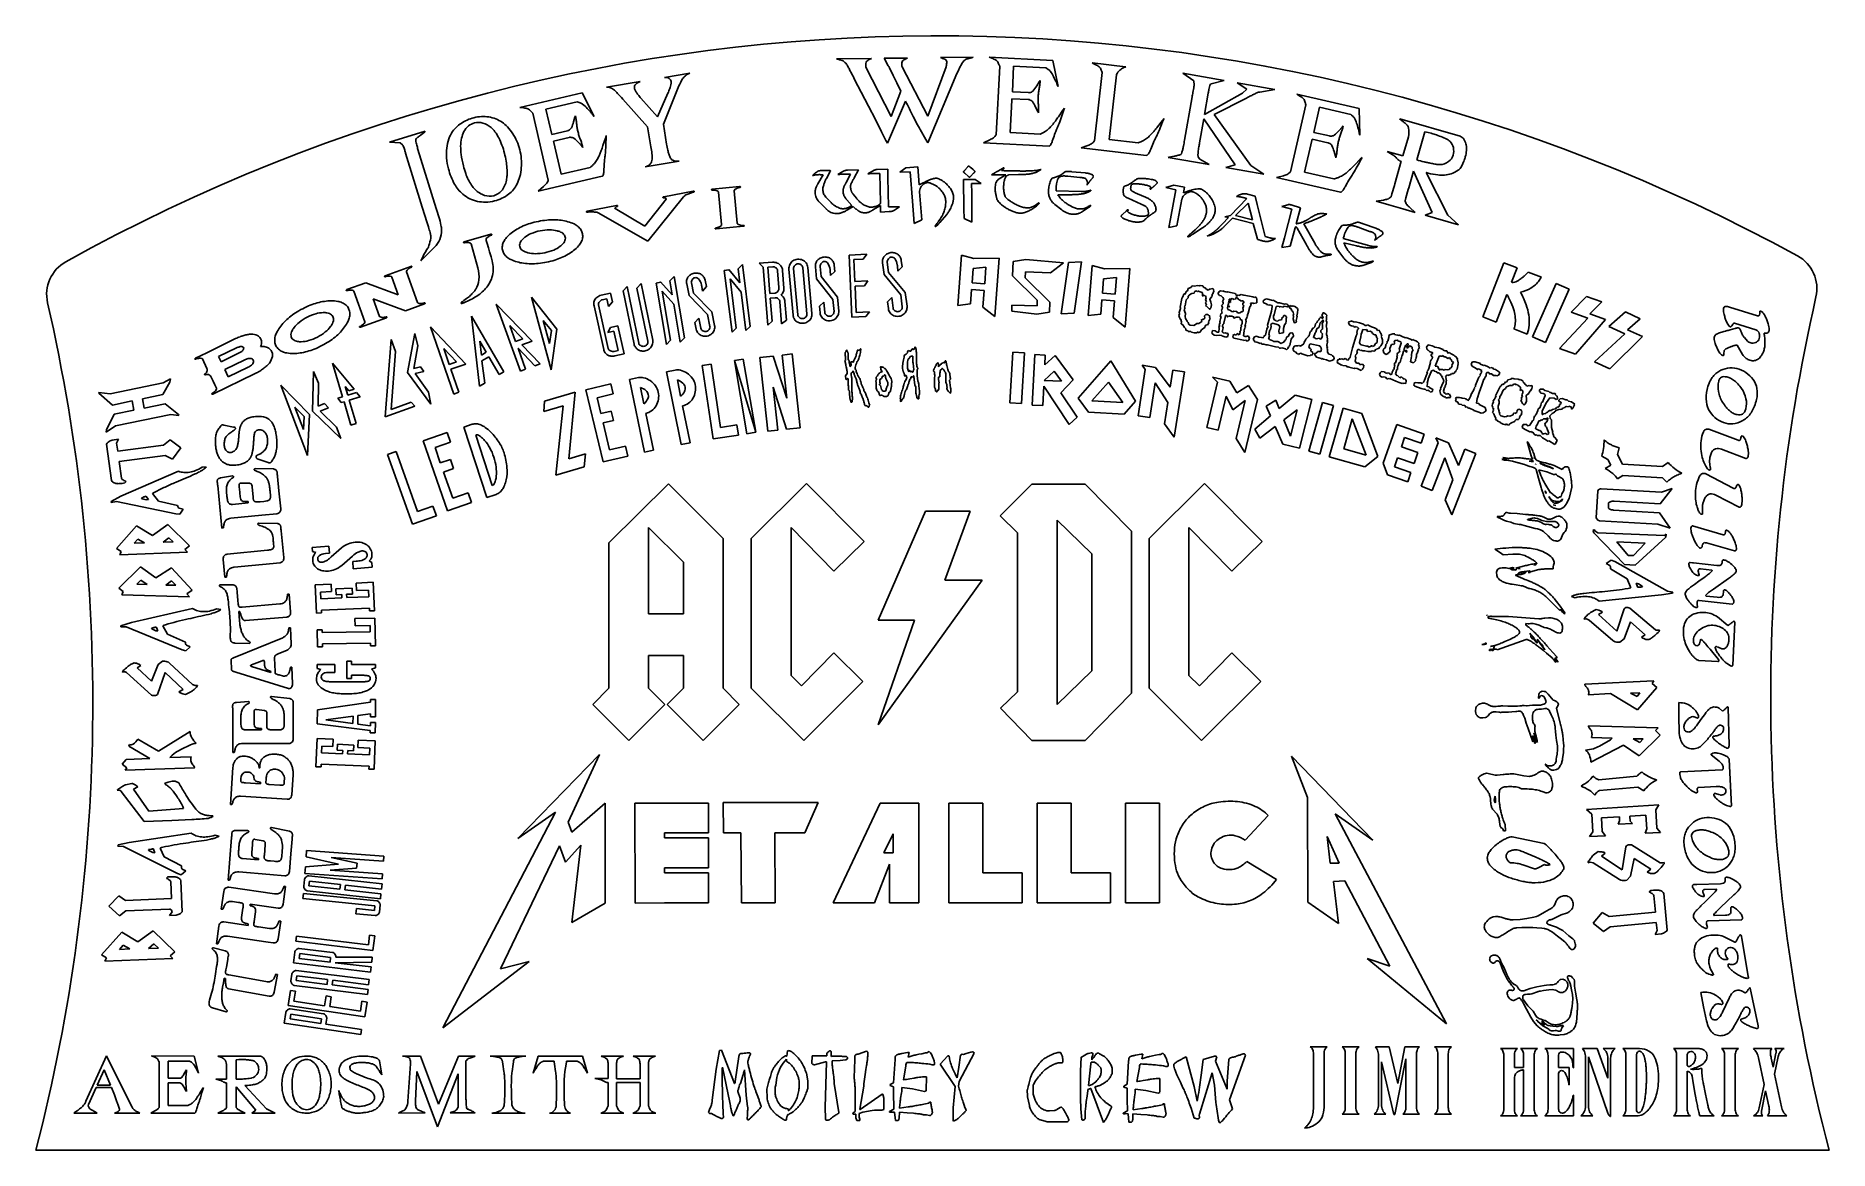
# Model space of a CAD drawing. Extents: x 7.4 to 31.4, y 13.7 to 28.6.
import ezdxf

# ---------------------------------------------------------------- set-up
doc = ezdxf.new("R2010")
doc.units = 0
doc.header["$MEASUREMENT"] = 0
doc.layers.add('APS_GEOMETRY', color=7, linetype='Continuous')

msp = doc.modelspace()

# ---------------------------------------------------------------- linework, layer by layer
at = {"layer": 'APS_GEOMETRY'}
for p, q in [((19.543031, 28.337975), (19.98173, 28.343024)), ((20.206025, 28.339753), (20.193447, 28.344845)), ((20.193447, 28.344845), (21.048457, 28.301115)), ((15.844254, 28.072646), (16.183881, 28.129049)), ((18.150774, 28.321953), (18.616891, 28.327317)), ((18.540146, 28.244675), (18.542361, 28.217659)), ((18.542361, 28.217659), (18.543099, 28.208654)), ((18.543099, 28.208654), (18.879754, 27.549315)), ((18.788511, 28.329292), (19.100271, 28.33288)), ((18.842475, 28.229365), (18.788511, 28.329292)), ((19.024034, 28.250244), (19.025868, 28.223223)), ((19.025868, 28.223223), (19.02648, 28.214216)), ((19.02648, 28.214216), (19.37329, 27.554995)), ((19.762815, 28.126205), (19.370307, 27.19644)), ((19.37329, 27.554995), (19.617562, 28.215941)), ((19.617562, 28.215941), (19.61804, 28.218485)), ((19.61804, 28.218485), (19.619476, 28.226119)), ((19.773596, 28.149181), (19.762815, 28.126205)), ((19.805938, 28.218108), (19.773596, 28.149181)), ((20.243759, 28.324476), (20.206025, 28.339753)), ((20.289734, 27.304716), (20.336731, 28.223624)), ((20.334771, 28.227537), (20.328888, 28.239278)), ((20.336731, 28.223624), (20.334771, 28.227537)), ((20.521895, 28.225339), (20.504258, 27.880496)), ((20.952949, 28.203293), (20.521895, 28.225339)), ((20.961184, 28.197787), (20.952949, 28.203293)), ((20.985889, 28.18127), (20.961184, 28.197787)), ((21.048457, 28.301115), (21.116979, 27.950848)), ((21.572509, 28.266956), (21.690203, 28.253668)), ((21.584752, 28.261102), (21.572509, 28.266956)), ((21.621478, 28.243542), (21.584752, 28.261102)), ((21.604868, 27.222882), (21.708095, 28.137181)), ((21.690203, 28.253668), (21.797048, 28.241605)), ((21.706504, 28.141193), (21.701731, 28.15323)), ((21.708095, 28.137181), (21.706504, 28.141193)), ((21.797048, 28.241605), (21.904145, 28.229513)), ((21.897915, 28.107573), (21.799929, 27.239695)), ((21.900194, 28.111915), (21.897915, 28.107573)), ((21.90703, 28.124941), (21.900194, 28.111915)), ((21.904145, 28.229513), (22.022595, 28.21614)), ((22.934262, 28.027317), (22.789129, 28.128963)), ((22.789129, 28.128963), (23.341536, 28.033486)), ((13.908415, 27.670332), (14.742119, 27.864987)), ((14.742119, 27.864987), (14.904921, 27.547374)), ((15.066817, 27.943536), (15.518652, 28.018573)), ((16.021307, 27.917772), (15.8297, 27.447393)), ((18.481568, 27.874054), (18.392106, 28.046953)), ((18.576496, 27.689538), (18.481568, 27.874054)), ((18.879754, 27.549315), (19.010901, 27.891064)), ((18.957465, 28.000392), (18.909494, 28.098103)), ((19.010901, 27.891064), (18.957465, 28.000392)), ((20.504258, 27.880496), (20.719278, 27.869498)), ((20.719278, 27.869498), (20.721046, 27.869281)), ((20.721046, 27.869281), (20.726352, 27.868628)), ((20.831157, 27.959365), (20.865643, 28.014802)), ((20.865643, 28.014802), (20.877139, 28.033281)), ((21.114166, 27.957983), (21.105727, 27.979388)), ((21.116979, 27.950848), (21.114166, 27.957983)), ((22.93783, 27.971022), (22.934262, 28.027317)), ((23.077995, 27.575391), (23.58815, 27.863594)), ((23.128156, 27.862512), (23.077995, 27.575391)), ((23.341536, 28.033486), (23.167535, 27.987594)), ((23.644482, 27.914579), (23.513909, 27.999248)), ((23.513909, 27.999248), (24.020471, 27.912811)), ((23.58815, 27.863594), (23.644482, 27.914579)), ((24.020471, 27.912811), (23.817331, 27.877165)), ((13.921911, 27.66892), (13.908415, 27.670332)), ((13.962399, 27.664685), (13.921911, 27.66892)), ((14.677422, 27.744549), (14.257109, 27.646414)), ((14.257109, 27.646414), (14.335617, 27.310163)), ((14.686859, 27.741538), (14.677422, 27.744549)), ((14.715171, 27.732505), (14.686859, 27.741538)), ((15.619312, 27.412453), (15.287946, 27.783628)), ((15.529041, 27.794842), (15.75162, 27.54561)), ((15.75162, 27.54561), (15.889877, 27.859914)), ((18.669356, 27.508173), (18.576496, 27.689538)), ((19.075429, 27.755711), (18.831073, 27.190234)), ((20.498603, 27.769943), (20.476298, 27.333817)), ((20.499537, 27.788199), (20.498603, 27.769943)), ((20.714557, 27.777202), (20.499537, 27.788199)), ((20.716332, 27.777111), (20.714557, 27.777202)), ((20.721657, 27.776839), (20.716332, 27.777111)), ((20.845328, 27.617597), (20.816658, 27.675883)), ((21.121208, 27.546414), (21.180968, 27.633735)), ((21.192173, 27.636593), (21.166028, 27.55785)), ((21.180968, 27.633735), (21.200888, 27.662841)), ((21.200888, 27.662841), (21.192173, 27.636593)), ((22.811194, 27.234364), (22.912041, 27.811606)), ((23.640389, 27.796734), (23.209719, 27.574029)), ((24.230208, 26.807044), (24.436583, 27.703709)), ((24.328108, 27.840834), (24.31661, 27.84804)), ((24.31661, 27.84804), (25.150924, 27.656015)), ((24.362603, 27.819217), (24.328108, 27.840834)), ((24.435334, 27.707904), (24.431588, 27.720491)), ((24.436583, 27.703709), (24.435334, 27.707904)), ((24.619214, 27.673138), (24.541766, 27.336642)), ((25.039835, 27.576329), (24.619214, 27.673138)), ((25.150924, 27.656015), (25.157373, 27.299167)), ((14.076688, 27.596728), (14.067785, 27.606382)), ((14.079655, 27.59351), (14.076688, 27.596728)), ((14.288858, 26.6975), (14.079655, 27.59351)), ((14.627911, 27.476439), (14.645704, 27.539256)), ((14.645704, 27.539256), (14.651635, 27.560195)), ((14.900243, 27.553451), (14.886209, 27.571684)), ((14.904921, 27.547374), (14.900243, 27.553451)), ((15.663735, 27.144959), (15.619312, 27.412453)), ((15.8297, 27.447393), (15.874123, 27.179899)), ((18.752615, 27.344724), (18.669356, 27.508173)), ((20.854885, 27.598169), (20.845328, 27.617597)), ((22.450097, 27.413108), (22.514717, 27.496645)), ((22.52595, 27.498826), (22.495029, 27.421833)), ((22.514717, 27.496645), (22.536258, 27.52449)), ((22.536258, 27.52449), (22.52595, 27.498826)), ((23.067683, 27.516367), (23.012103, 27.198233)), ((23.487488, 26.903836), (23.067683, 27.516367)), ((23.209719, 27.574029), (23.69877, 26.891667)), ((24.877407, 27.357351), (24.921024, 27.405931)), ((24.921024, 27.405931), (24.935563, 27.422125)), ((25.046985, 27.569473), (25.039835, 27.576329)), ((25.068434, 27.548904), (25.046985, 27.569473)), ((25.694727, 27.51419), (25.694807, 27.516313)), ((25.706201, 27.504464), (25.694727, 27.51419)), ((25.694807, 27.516313), (26.501198, 27.285177)), ((12.159698, 27.204019), (12.639975, 27.352511)), ((12.306652, 27.196304), (12.159698, 27.204019)), ((12.337827, 27.167675), (12.306652, 27.196304)), ((12.633418, 27.342777), (12.584638, 27.304575)), ((12.639975, 27.352511), (12.633418, 27.342777)), ((14.335617, 27.310163), (14.545279, 27.359115)), ((14.566292, 27.269119), (14.35663, 27.220166)), ((14.35663, 27.220166), (14.360786, 27.202365)), ((14.360786, 27.202365), (14.460076, 26.777106)), ((14.545279, 27.359115), (14.547039, 27.359396)), ((14.547039, 27.359396), (14.552318, 27.360237)), ((14.568023, 27.269523), (14.566292, 27.269119)), ((14.573215, 27.270735), (14.568023, 27.269523)), ((14.736133, 27.15195), (14.692449, 27.200021)), ((14.750694, 27.135926), (14.736133, 27.15195)), ((15.020937, 27.159914), (15.05419, 27.260365)), ((15.05419, 27.260365), (15.065275, 27.293848)), ((15.064166, 27.266214), (15.06084, 27.18331)), ((15.065275, 27.293848), (15.064166, 27.266214)), ((18.811459, 27.228857), (18.752615, 27.344724)), ((18.831073, 27.190234), (18.811459, 27.228857)), ((19.34555, 27.240589), (19.271281, 27.373037)), ((19.370307, 27.19644), (19.34555, 27.240589)), ((20.116521, 27.198666), (20.203948, 27.237921)), ((20.997901, 27.153587), (20.116521, 27.198666)), ((20.271298, 27.282271), (20.285125, 27.299105)), ((20.285125, 27.299105), (20.289734, 27.304716)), ((20.476298, 27.333817), (20.875911, 27.313379)), ((20.875911, 27.313379), (20.884765, 27.317502)), ((20.884765, 27.317502), (20.911329, 27.329871)), ((21.424472, 27.12776), (21.51515, 27.161469)), ((21.585091, 27.201608), (21.599924, 27.217563)), ((21.599924, 27.217563), (21.604868, 27.222882)), ((21.799929, 27.239695), (22.190474, 27.195602)), ((22.190474, 27.195602), (22.199564, 27.199174)), ((22.199564, 27.199174), (22.226836, 27.209893)), ((24.516937, 27.228765), (24.418989, 26.803195)), ((24.521037, 27.246579), (24.516937, 27.228765)), ((24.730853, 27.198288), (24.521037, 27.246579)), ((24.541766, 27.336642), (24.751582, 27.288351)), ((24.732585, 27.19789), (24.730853, 27.198288)), ((24.737781, 27.196694), (24.732585, 27.19789)), ((24.751582, 27.288351), (24.753285, 27.287828)), ((24.753285, 27.287828), (24.758396, 27.286261)), ((25.155846, 27.306683), (25.151266, 27.329231)), ((25.157373, 27.299167), (25.155846, 27.306683)), ((25.734564, 27.021056), (25.808438, 27.278789)), ((26.028762, 27.34347), (25.921029, 26.967609)), ((26.075486, 27.333247), (26.028762, 27.34347)), ((26.112027, 27.324357), (26.075486, 27.333247)), ((26.122906, 27.321767), (26.112027, 27.324357)), ((12.600364, 26.335725), (12.377177, 27.057595)), ((12.54309, 27.108892), (12.766278, 26.387022)), ((16.041951, 26.9504), (15.587111, 26.874864)), ((22.302442, 27.028634), (21.424472, 27.12776)), ((22.59198, 27.00049), (22.607046, 27.00559)), ((23.141385, 26.905537), (22.59198, 27.00049)), ((22.607046, 27.00559), (22.670254, 27.017744)), ((22.997379, 27.001832), (23.016718, 26.976803)), ((23.016718, 26.976803), (23.141385, 26.905537)), ((23.364129, 26.864561), (23.487488, 26.903836)), ((24.831817, 27.018341), (24.81374, 27.08073)), ((24.837842, 26.997545), (24.831817, 27.018341)), ((25.091075, 26.900181), (25.165135, 26.975755)), ((25.176666, 26.976618), (25.137202, 26.903633)), ((25.165135, 26.975755), (25.189821, 27.000946)), ((25.189821, 27.000946), (25.176666, 26.976618)), ((25.614042, 27.028133), (25.523691, 27.081498)), ((25.523691, 27.081498), (25.734564, 27.021056)), ((25.62795, 26.649101), (25.714136, 26.949789)), ((25.714136, 26.949789), (25.691682, 26.956225)), ((15.011187, 26.748305), (14.151769, 26.547646)), ((14.277356, 26.670828), (14.285982, 26.690832)), ((14.285982, 26.690832), (14.288858, 26.6975)), ((14.460076, 26.777106), (14.849732, 26.868084)), ((14.849732, 26.868084), (14.857099, 26.874497)), ((14.857099, 26.874497), (14.8792, 26.893736)), ((17.863925, 26.791416), (17.869255, 26.795396)), ((17.869255, 26.795396), (17.874584, 26.799376)), ((17.89949, 26.646003), (17.968841, 26.767346)), ((17.906724, 26.769896), (17.89996, 26.769752)), ((17.913101, 26.770031), (17.906724, 26.769896)), ((17.917739, 26.770129), (17.913101, 26.770031)), ((17.922377, 26.770228), (17.917739, 26.770129)), ((17.931296, 26.823779), (18.051871, 26.827109)), ((18.007888, 26.708431), (18.002429, 26.696908)), ((18.013162, 26.719563), (18.007888, 26.708431)), ((18.05779, 26.80326), (18.013162, 26.719563)), ((18.053047, 26.82636), (18.05353, 26.826371)), ((18.05353, 26.826371), (18.054206, 26.826385)), ((18.054206, 26.826385), (18.054303, 26.826387)), ((18.054303, 26.826387), (18.054593, 26.826393)), ((18.054593, 26.826393), (18.055076, 26.826403)), ((18.055076, 26.826403), (18.055752, 26.826418)), ((18.169037, 26.772364), (18.232378, 26.812375)), ((18.22165, 26.775799), (18.216915, 26.775699)), ((18.226578, 26.775904), (18.22165, 26.775799)), ((18.231699, 26.776012), (18.226578, 26.775904)), ((18.237014, 26.776125), (18.231699, 26.776012)), ((18.23914, 26.77617), (18.237014, 26.776125)), ((18.240879, 26.776207), (18.23914, 26.77617)), ((18.242618, 26.776244), (18.240879, 26.776207)), ((18.244744, 26.776289), (18.242618, 26.776244)), ((18.248609, 26.776371), (18.244744, 26.776289)), ((18.252474, 26.776453), (18.248609, 26.776371)), ((18.256339, 26.776535), (18.252474, 26.776453)), ((18.260204, 26.776617), (18.256339, 26.776535)), ((18.278814, 26.664873), (18.335977, 26.77745)), ((18.28805, 26.776434), (18.279546, 26.776253)), ((18.296553, 26.776614), (18.28805, 26.776434)), ((18.299548, 26.776677), (18.296553, 26.776614)), ((18.298498, 26.830791), (18.444582, 26.834662)), ((18.302351, 26.776737), (18.299548, 26.776677)), ((18.305153, 26.776796), (18.302351, 26.776737)), ((18.308148, 26.77686), (18.305153, 26.776796)), ((18.311337, 26.776927), (18.308148, 26.77686)), ((18.314719, 26.776999), (18.311337, 26.776927)), ((18.318101, 26.777071), (18.314719, 26.776999)), ((18.32129, 26.777138), (18.318101, 26.777071)), ((18.444582, 26.834662), (18.387272, 26.729042)), ((18.569462, 26.780853), (18.653512, 26.829037)), ((18.572067, 26.781102), (18.569462, 26.780853)), ((18.579882, 26.781847), (18.572067, 26.781102)), ((18.653512, 26.829037), (18.655814, 26.829859)), ((18.655814, 26.829859), (18.658117, 26.830682)), ((18.658117, 26.830682), (18.66042, 26.831504)), ((18.66042, 26.831504), (18.662722, 26.832326)), ((18.677217, 26.787005), (18.668327, 26.786816)), ((18.685334, 26.787177), (18.677217, 26.787005)), ((18.693512, 26.839166), (18.836505, 26.842971)), ((18.738577, 26.391567), (18.730186, 26.787354)), ((18.836505, 26.842971), (18.838848, 26.732429)), ((18.838848, 26.732429), (18.84724, 26.336641)), ((18.999083, 26.802022), (19.077276, 26.861828)), ((19.135871, 26.808359), (18.999083, 26.802022)), ((19.077276, 26.861828), (19.238355, 26.874771)), ((19.16758, 26.413755), (19.135871, 26.808359)), ((19.238355, 26.874771), (19.257801, 26.632768)), ((19.361593, 26.663603), (19.360051, 26.663479)), ((19.363134, 26.663727), (19.361593, 26.663603)), ((19.364579, 26.663843), (19.363134, 26.663727)), ((19.365832, 26.663944), (19.364579, 26.663843)), ((19.367084, 26.664045), (19.365832, 26.663944)), ((19.368529, 26.664161), (19.367084, 26.664045)), ((19.475548, 26.722405), (19.475741, 26.72242)), ((19.475741, 26.72242), (19.476319, 26.722466)), ((19.852126, 26.704311), (20.007532, 26.705728)), ((19.855736, 26.308452), (19.852126, 26.704311)), ((19.860579, 26.794856), (19.859799, 26.795622)), ((19.86136, 26.79409), (19.860579, 26.794856)), ((19.861099, 26.822697), (19.861195, 26.822795)), ((19.861195, 26.822795), (19.861482, 26.823087)), ((19.86214, 26.793324), (19.86136, 26.79409)), ((19.861482, 26.823087), (19.861961, 26.823575)), ((19.861961, 26.823575), (19.862631, 26.824257)), ((19.86292, 26.792558), (19.86214, 26.793324)), ((19.862631, 26.824257), (19.863493, 26.825135)), ((19.864383, 26.791121), (19.86292, 26.792558)), ((19.863493, 26.825135), (19.864546, 26.826208)), ((19.865651, 26.789876), (19.864383, 26.791121)), ((19.864546, 26.826208), (19.8656, 26.827281)), ((19.8656, 26.827281), (19.866462, 26.828159)), ((19.866462, 26.828159), (19.905491, 26.872588)), ((19.915932, 26.745101), (19.868368, 26.788741)), ((19.907023, 26.874149), (19.908556, 26.875709)), ((19.908556, 26.875709), (19.910088, 26.87727)), ((19.916615, 26.744431), (19.915932, 26.745101)), ((19.917103, 26.743952), (19.916615, 26.744431)), ((19.91759, 26.743473), (19.917103, 26.743952)), ((19.918273, 26.742803), (19.91759, 26.743473)), ((19.919924, 26.741948), (19.919436, 26.742427)), ((19.920607, 26.741278), (19.919924, 26.741948)), ((19.920068, 26.885093), (19.920856, 26.883554)), ((19.920075, 26.88432), (19.920068, 26.885093)), ((19.920856, 26.883554), (19.920861, 26.882974)), ((19.920861, 26.882974), (19.920863, 26.882781)), ((19.920863, 26.882781), (19.921056, 26.882782)), ((19.921056, 26.882782), (19.921636, 26.882788)), ((19.927842, 26.880525), (19.930956, 26.878233)), ((19.930956, 26.878233), (19.93407, 26.875942)), ((19.938389, 26.74144), (19.937623, 26.740659)), ((19.938361, 26.871728), (19.939434, 26.870675)), ((19.939155, 26.74222), (19.938389, 26.74144)), ((19.939434, 26.870675), (19.940312, 26.869813)), ((19.940312, 26.869813), (19.973031, 26.843048)), ((19.985874, 26.791359), (19.942979, 26.746894)), ((19.973031, 26.843048), (19.975372, 26.84075)), ((19.975372, 26.84075), (19.977713, 26.838452)), ((19.986736, 26.792237), (19.985874, 26.791359)), ((19.98779, 26.79331), (19.986736, 26.792237)), ((19.991244, 26.796048), (19.990478, 26.795267)), ((19.99201, 26.796828), (19.991244, 26.796048)), ((19.992585, 26.797413), (19.99201, 26.796828)), ((19.992776, 26.797608), (19.992585, 26.797413)), ((20.001903, 26.814316), (20.001912, 26.813253)), ((20.001912, 26.813253), (20.00192, 26.812383)), ((20.007532, 26.705728), (20.088428, 26.653113)), ((20.415429, 26.76803), (20.225197, 26.767903)), ((20.245101, 26.77984), (20.254287, 26.785408)), ((20.254287, 26.785408), (20.263472, 26.790977)), ((20.292575, 26.807709), (20.300623, 26.811905)), ((20.300623, 26.811905), (20.309438, 26.816501)), ((20.328187, 26.713968), (20.415429, 26.76803)), ((20.3282, 26.713195), (20.328187, 26.713968)), ((20.37101, 26.833783), (20.359545, 26.825855)), ((20.588613, 26.770189), (20.455629, 26.768711)), ((21.036574, 26.720747), (21.035035, 26.719958)), ((21.036582, 26.719973), (21.036574, 26.720747)), ((21.235516, 26.813993), (21.239092, 26.814029)), ((21.239092, 26.814029), (21.242861, 26.814067)), ((21.407603, 26.732991), (21.247373, 26.749934)), ((21.30244, 26.810028), (21.478899, 26.794021)), ((21.526629, 26.661506), (21.526055, 26.66092)), ((21.5671, 26.712174), (21.562507, 26.707488)), ((21.571692, 26.716859), (21.5671, 26.712174)), ((21.589155, 26.748738), (21.589157, 26.748545)), ((21.589157, 26.748545), (21.589163, 26.747965)), ((22.188495, 26.718301), (22.189947, 26.71835)), ((22.189947, 26.71835), (22.194304, 26.718497)), ((22.257349, 26.718356), (22.260343, 26.718257)), ((22.260343, 26.718257), (22.263145, 26.718165)), ((22.263145, 26.718165), (22.265753, 26.718079)), ((22.265753, 26.718079), (22.268168, 26.718)), ((22.324453, 26.712279), (22.325129, 26.712257)), ((22.325129, 26.712257), (22.325612, 26.712241)), ((22.325612, 26.712241), (22.326095, 26.712225)), ((22.326095, 26.712225), (22.326772, 26.712203)), ((23.873168, 26.774598), (23.364129, 26.864561)), ((23.69877, 26.891667), (23.873168, 26.774598)), ((24.041168, 26.732793), (24.134097, 26.756216)), ((24.901214, 26.534846), (24.041168, 26.732793)), ((24.208144, 26.788153), (24.224692, 26.802321)), ((24.224692, 26.802321), (24.230208, 26.807044)), ((24.418989, 26.803195), (24.808929, 26.713447)), ((24.808929, 26.713447), (24.818367, 26.715964)), ((24.818367, 26.715964), (24.846679, 26.723517)), ((25.877936, 26.817265), (25.814416, 26.595654)), ((26.126333, 26.261149), (25.877936, 26.817265)), ((26.048807, 26.79787), (26.33904, 26.225536)), ((14.151769, 26.547646), (14.224914, 26.609568)), ((15.867625, 26.443718), (15.582818, 26.080932)), ((15.621156, 25.877646), (16.099857, 26.4749)), ((16.230142, 26.549143), (15.835751, 26.474764)), ((16.851858, 26.610746), (16.485447, 26.576294)), ((16.569542, 26.534395), (16.610377, 26.100102)), ((16.817882, 26.119613), (16.777046, 26.553906)), ((17.965833, 26.5809), (17.965868, 26.579257)), ((17.965868, 26.579257), (17.965907, 26.577421)), ((17.965907, 26.577421), (17.965946, 26.575585)), ((17.965946, 26.575585), (17.965981, 26.573943)), ((18.005331, 26.468825), (18.007798, 26.466461)), ((18.007798, 26.466461), (18.010462, 26.463907)), ((18.01561, 26.458216), (18.077266, 26.395334)), ((18.353396, 26.357106), (18.28679, 26.434577)), ((18.337313, 26.605017), (18.337345, 26.603471)), ((18.337345, 26.603471), (18.337378, 26.601924)), ((18.338217, 26.598849), (18.33825, 26.597303)), ((18.33825, 26.597303), (18.338282, 26.595757)), ((18.338282, 26.595757), (18.338315, 26.594211)), ((18.338315, 26.594211), (18.338348, 26.592665)), ((18.370249, 26.51059), (18.417103, 26.452808)), ((19.257801, 26.632768), (19.302434, 26.656522)), ((19.261039, 26.544212), (19.261248, 26.541611)), ((19.261248, 26.541611), (19.261442, 26.539202)), ((19.261442, 26.539202), (19.291603, 26.163866)), ((19.398077, 26.659651), (19.393626, 26.660748)), ((19.401935, 26.6587), (19.398077, 26.659651)), ((19.457822, 26.634103), (19.407037, 26.657947)), ((19.611001, 26.426795), (19.610932, 26.427662)), ((19.611087, 26.425736), (19.611001, 26.426795)), ((19.611187, 26.424483), (19.611087, 26.425736)), ((19.611303, 26.423038), (19.611187, 26.424483)), ((19.714558, 26.489512), (19.714682, 26.487971)), ((19.714682, 26.487971), (19.714806, 26.486429)), ((19.715824, 26.483408), (19.715948, 26.481867)), ((19.715948, 26.481867), (19.716072, 26.480325)), ((19.716072, 26.480325), (19.716196, 26.478784)), ((19.716196, 26.478784), (19.71632, 26.477243)), ((19.71632, 26.477243), (19.716622, 26.473485)), ((19.716622, 26.473485), (19.716908, 26.469921)), ((20.088428, 26.653113), (19.958536, 26.651929)), ((19.958536, 26.651929), (19.959671, 26.52745)), ((19.959671, 26.52745), (19.963281, 26.13159)), ((20.27391, 26.585551), (20.273885, 26.587)), ((20.273931, 26.584294), (20.27391, 26.585551)), ((20.273949, 26.583231), (20.273931, 26.584294)), ((20.273963, 26.582362), (20.273949, 26.583231)), ((20.387437, 26.594336), (20.387489, 26.591243)), ((20.387489, 26.591243), (20.387542, 26.588151)), ((20.387542, 26.588151), (20.387594, 26.585059)), ((20.387594, 26.585059), (20.387646, 26.581966)), ((20.988829, 26.547834), (20.988767, 26.554019)), ((20.988891, 26.541649), (20.988829, 26.547834)), ((21.09123, 26.591394), (21.090066, 26.553494)), ((21.090066, 26.553494), (21.426506, 26.545285)), ((21.285447, 26.501336), (21.113821, 26.49806)), ((21.438884, 26.544636), (21.444876, 26.544697)), ((21.444876, 26.544697), (21.450481, 26.544753)), ((21.450481, 26.544753), (21.455024, 26.544799)), ((21.455024, 26.544799), (21.459373, 26.544843)), ((21.459373, 26.544843), (21.463722, 26.544887)), ((21.463722, 26.544887), (21.468264, 26.544932)), ((21.520521, 26.653712), (21.515179, 26.646699)), ((21.525863, 26.660725), (21.520521, 26.653712)), ((21.526055, 26.66092), (21.525863, 26.660725)), ((21.555475, 26.561276), (21.557084, 26.555106)), ((21.988831, 26.551582), (21.988907, 26.553901)), ((21.988907, 26.553901), (21.988984, 26.556219)), ((21.998441, 26.608514), (21.998466, 26.609286)), ((21.998466, 26.609286), (22.001557, 26.609185)), ((22.229055, 26.375802), (22.056798, 26.454191)), ((22.089041, 26.587642), (22.088955, 26.585034)), ((22.08912, 26.590057), (22.089041, 26.587642)), ((22.089302, 26.572064), (22.089257, 26.570712)), ((22.089333, 26.57303), (22.089302, 26.572064)), ((22.089359, 26.573803), (22.089333, 26.57303)), ((22.089384, 26.574576), (22.089359, 26.573803)), ((22.089416, 26.575542), (22.089384, 26.574576)), ((22.08946, 26.576894), (22.089416, 26.575542)), ((22.089518, 26.578633), (22.08946, 26.576894)), ((22.089588, 26.580758), (22.089518, 26.578633)), ((22.112058, 26.643552), (22.110593, 26.643116)), ((22.114109, 26.644161), (22.112058, 26.643552)), ((22.150479, 26.526922), (22.266466, 26.478235)), ((22.186008, 26.645663), (22.183013, 26.645762)), ((22.188809, 26.645571), (22.186008, 26.645663)), ((22.191611, 26.645479), (22.188809, 26.645571)), ((22.194605, 26.64538), (22.191611, 26.645479)), ((22.266245, 26.63606), (22.257022, 26.637911)), ((22.275467, 26.634209), (22.266245, 26.63606)), ((22.350192, 26.577597), (22.350214, 26.578273)), ((22.350214, 26.578273), (22.35023, 26.578756)), ((22.352917, 26.589885), (22.35311, 26.589879)), ((22.35311, 26.589879), (22.35369, 26.58986)), ((22.357069, 26.601449), (22.356789, 26.601749)), ((22.357162, 26.601349), (22.357069, 26.601449)), ((22.357086, 26.599031), (22.357108, 26.599707)), ((22.357108, 26.599707), (22.357124, 26.60019)), ((22.357124, 26.60019), (22.35714, 26.600673)), ((22.35714, 26.600673), (22.357162, 26.601349)), ((22.561139, 26.596461), (22.665552, 26.628757)), ((22.69521, 26.568897), (22.561139, 26.596461)), ((22.622073, 26.179836), (22.69521, 26.568897)), ((22.665552, 26.628757), (22.81069, 26.601474)), ((22.776751, 26.441852), (22.709185, 26.082426)), ((22.81069, 26.601474), (22.796263, 26.524725)), ((22.796263, 26.524725), (22.821917, 26.535638)), ((22.916581, 26.540658), (22.914206, 26.541104)), ((22.919145, 26.540176), (22.916581, 26.540658)), ((23.014396, 26.479786), (22.971666, 26.516142)), ((23.012163, 26.580909), (23.013018, 26.580748)), ((23.013018, 26.580748), (23.014063, 26.580552)), ((23.016106, 26.580954), (23.016961, 26.580794)), ((23.016961, 26.580794), (23.018005, 26.580597)), ((23.018005, 26.580597), (23.01905, 26.580401)), ((23.01905, 26.580401), (23.019905, 26.58024)), ((23.42528, 26.221616), (23.643466, 26.45022)), ((23.507183, 26.478707), (23.511607, 26.481429)), ((23.511607, 26.481429), (23.515565, 26.483864)), ((23.515565, 26.483864), (23.51929, 26.486156)), ((23.51929, 26.486156), (23.523015, 26.488448)), ((23.58196, 26.46646), (23.576883, 26.467669)), ((23.586661, 26.46534), (23.58196, 26.46646)), ((23.591174, 26.464265), (23.586661, 26.46534)), ((23.595687, 26.46319), (23.591174, 26.464265)), ((23.599353, 26.462317), (23.595687, 26.46319)), ((23.602832, 26.461488), (23.599353, 26.462317)), ((23.606123, 26.460704), (23.602832, 26.461488)), ((23.609225, 26.459965), (23.606123, 26.460704)), ((23.652569, 26.508458), (23.754683, 26.483341)), ((23.754683, 26.483341), (23.782933, 26.371694)), ((25.376372, 26.412722), (25.475291, 26.429797)), ((25.577861, 26.47435), (25.588495, 26.511448)), ((25.588495, 26.511448), (25.620955, 26.624694)), ((25.620955, 26.624694), (25.62795, 26.649101)), ((25.774961, 26.458001), (25.764327, 26.420903)), ((25.80742, 26.571248), (25.774961, 26.458001)), ((25.814416, 26.595654), (25.80742, 26.571248)), ((12.666731, 26.124509), (12.600364, 26.335725)), ((12.766278, 26.387022), (12.822375, 26.205584)), ((15.203813, 26.355584), (14.808661, 26.281061)), ((14.957799, 26.259515), (15.621156, 25.877646)), ((15.582818, 26.080932), (15.184675, 26.314918)), ((18.010221, 26.311162), (17.918534, 26.404342)), ((18.146796, 26.248321), (18.145346, 26.24829)), ((18.148052, 26.248347), (18.146796, 26.248321)), ((18.15174, 26.247652), (18.150774, 26.247632)), ((18.153093, 26.247681), (18.15174, 26.247652)), ((18.154446, 26.24771), (18.153093, 26.247681)), ((18.155412, 26.24773), (18.154446, 26.24771)), ((18.232127, 26.313546), (18.234446, 26.313595)), ((18.234446, 26.313595), (18.236765, 26.313645)), ((18.236765, 26.313645), (18.239084, 26.313694)), ((18.239084, 26.313694), (18.241403, 26.313743)), ((18.372276, 26.342039), (18.296616, 26.299446)), ((18.319052, 26.335497), (18.353396, 26.357106)), ((18.39984, 26.318649), (18.372276, 26.342039)), ((18.399856, 26.317876), (18.39984, 26.318649)), ((18.523289, 26.259396), (18.521743, 26.259364)), ((18.524835, 26.259429), (18.523289, 26.259396)), ((18.530262, 26.258771), (18.528716, 26.258738)), ((18.531808, 26.258804), (18.530262, 26.258771)), ((18.533354, 26.258836), (18.531808, 26.258804)), ((18.5349, 26.258869), (18.533354, 26.258836)), ((18.612948, 26.334767), (18.613625, 26.334782)), ((18.613625, 26.334782), (18.614108, 26.334792)), ((18.614108, 26.334792), (18.614591, 26.334802)), ((18.614591, 26.334802), (18.615267, 26.334817)), ((18.737768, 26.356748), (18.64612, 26.302216)), ((18.740393, 26.269413), (18.737768, 26.356748)), ((18.73879, 26.381518), (18.738577, 26.391567)), ((18.855524, 26.274174), (18.740393, 26.269413)), ((18.84724, 26.336641), (18.994097, 26.340528)), ((18.860066, 26.27427), (18.855524, 26.274174)), ((18.864414, 26.274362), (18.860066, 26.27427)), ((18.994097, 26.340528), (18.925443, 26.295764)), ((19.191424, 26.117031), (19.16758, 26.413755)), ((19.625396, 26.238005), (19.532546, 26.128929)), ((19.856878, 26.183199), (19.855736, 26.308452)), ((19.963281, 26.13159), (19.856878, 26.183199)), ((20.613687, 26.254044), (20.61359, 26.254043)), ((20.613977, 26.254049), (20.613687, 26.254044)), ((20.61446, 26.254057), (20.613977, 26.254049)), ((20.615136, 26.254069), (20.61446, 26.254057)), ((20.615813, 26.25408), (20.615136, 26.254069)), ((20.616296, 26.254088), (20.615813, 26.25408)), ((20.616586, 26.254093), (20.616296, 26.254088)), ((20.616682, 26.254095), (20.616586, 26.254093)), ((20.707515, 26.324457), (20.71138, 26.324522)), ((20.71138, 26.324522), (20.715246, 26.324588)), ((20.858726, 26.391201), (20.859403, 26.391213)), ((20.859403, 26.391213), (20.859886, 26.391221)), ((21.165321, 26.298311), (21.074114, 26.371623)), ((21.325964, 26.24039), (21.323645, 26.240367)), ((21.328284, 26.240414), (21.325964, 26.24039)), ((21.330603, 26.240437), (21.328284, 26.240414)), ((21.332923, 26.240461), (21.330603, 26.240437)), ((21.52612, 26.328236), (21.431614, 26.268518)), ((21.961425, 26.212481), (21.961435, 26.212771)), ((21.961435, 26.212771), (21.961438, 26.212867)), ((21.962109, 26.209751), (21.962131, 26.210427)), ((21.962131, 26.210427), (21.962147, 26.21091)), ((21.962147, 26.21091), (21.962157, 26.2112)), ((21.962157, 26.2112), (21.96216, 26.211296)), ((21.973614, 26.23026), (21.975111, 26.231661)), ((21.975111, 26.231661), (21.976408, 26.232875)), ((21.976408, 26.232875), (21.977705, 26.23409)), ((21.977705, 26.23409), (21.979202, 26.235491)), ((21.979202, 26.235491), (22.032733, 26.287109)), ((22.040341, 26.294981), (22.041439, 26.296009)), ((22.041439, 26.296009), (22.042337, 26.29685)), ((22.04718, 26.279477), (22.047161, 26.278898)), ((22.047187, 26.27967), (22.04718, 26.279477)), ((22.054574, 26.292579), (22.05375, 26.291059)), ((22.055398, 26.294099), (22.054574, 26.292579)), ((22.055445, 26.295548), (22.055398, 26.294099)), ((22.055487, 26.296804), (22.055445, 26.295548)), ((22.428693, 26.306666), (22.428639, 26.305024)), ((22.428754, 26.308501), (22.428693, 26.306666)), ((23.102112, 26.251665), (23.10238, 26.253089)), ((23.10238, 26.253089), (23.102612, 26.254324)), ((23.102612, 26.254324), (23.102808, 26.255369)), ((23.102808, 26.255369), (23.102969, 26.256224)), ((23.319035, 26.112597), (23.397447, 26.194863)), ((23.455113, 26.186691), (23.340665, 26.073267)), ((23.350062, 26.20615), (23.42528, 26.221616)), ((23.397447, 26.194863), (23.350062, 26.20615)), ((23.731009, 26.117), (23.455113, 26.186691)), ((23.663089, 26.389113), (23.491865, 26.220858)), ((23.491865, 26.220858), (23.72034, 26.165642)), ((23.72034, 26.165642), (23.663089, 26.389113)), ((23.782933, 26.371694), (23.88902, 25.939474)), ((24.114335, 26.344741), (24.193042, 26.367597)), ((24.248737, 26.308573), (24.114335, 26.344741)), ((24.149066, 25.925371), (24.248737, 26.308573)), ((24.222722, 26.368893), (24.22449, 26.368396)), ((24.22449, 26.368396), (24.226071, 26.367951)), ((24.226071, 26.367951), (24.226909, 26.367716)), ((24.226909, 26.367716), (24.227932, 26.367428)), ((24.227932, 26.367428), (24.228956, 26.367141)), ((24.228956, 26.367141), (24.229793, 26.366905)), ((24.229793, 26.366905), (24.232119, 26.366252)), ((24.232119, 26.366252), (24.234631, 26.365545)), ((24.234631, 26.365545), (24.23733, 26.364787)), ((24.23733, 26.364787), (24.240214, 26.363976)), ((24.240214, 26.363976), (24.365592, 26.327132)), ((24.365592, 26.327132), (24.304177, 26.111478)), ((25.546241, 26.364033), (25.376372, 26.412722)), ((25.732707, 26.310586), (25.546241, 26.364033)), ((25.9016, 26.262176), (25.732707, 26.310586)), ((25.764327, 26.420903), (25.766989, 26.414066)), ((25.766989, 26.414066), (25.774976, 26.393553)), ((25.827722, 26.32878), (25.9016, 26.262176)), ((26.033675, 26.225376), (26.126333, 26.261149)), ((26.481499, 26.09596), (26.033675, 26.225376)), ((26.33904, 26.225536), (26.481499, 26.09596)), ((13.518985, 25.970592), (13.16331, 25.870185)), ((16.535566, 26.043262), (16.901977, 26.077715)), ((19.291603, 26.163866), (19.191424, 26.117031)), ((19.517249, 26.145541), (19.537432, 26.174312)), ((19.528737, 26.124454), (19.524395, 26.119354)), ((19.532546, 26.128929), (19.528737, 26.124454)), ((22.159247, 26.135185), (22.158475, 26.13521)), ((22.16002, 26.135159), (22.159247, 26.135185)), ((22.160793, 26.135134), (22.16002, 26.135159)), ((22.161566, 26.135108), (22.160793, 26.135134)), ((22.161759, 26.135102), (22.161566, 26.135108)), ((22.162338, 26.135083), (22.161759, 26.135102)), ((22.163111, 26.135057), (22.162338, 26.135083)), ((22.163884, 26.135032), (22.163111, 26.135057)), ((22.166202, 26.134956), (22.163884, 26.135032)), ((22.168521, 26.134879), (22.166202, 26.134956)), ((22.170839, 26.134803), (22.168521, 26.134879)), ((22.173157, 26.134727), (22.170839, 26.134803)), ((22.600218, 26.063573), (22.622073, 26.179836)), ((22.709185, 26.082426), (22.600218, 26.063573)), ((22.894162, 25.980387), (22.894726, 25.980773)), ((22.894726, 25.980773), (22.895516, 25.981313)), ((22.898829, 25.957088), (22.897024, 25.955854)), ((22.900635, 25.958322), (22.898829, 25.957088)), ((22.90244, 25.959556), (22.900635, 25.958322)), ((22.904246, 25.96079), (22.90244, 25.959556)), ((22.915187, 25.99807), (22.953914, 26.032487)), ((22.929462, 25.976702), (22.922015, 25.971611)), ((22.935556, 25.980867), (22.929462, 25.976702)), ((23.053242, 26.058659), (22.935556, 25.980867)), ((23.116256, 25.948679), (23.115898, 25.947174)), ((23.117008, 25.948499), (23.116256, 25.948679)), ((23.26473, 26.054792), (23.26584, 26.056118)), ((23.26584, 26.056118), (23.266951, 26.057443)), ((23.279121, 26.069745), (23.284223, 26.075211)), ((23.284223, 26.075211), (23.289661, 26.081044)), ((23.289661, 26.081044), (23.302611, 26.094949)), ((23.302611, 26.094949), (23.319035, 26.112597)), ((23.78665, 25.903451), (23.731009, 26.117)), ((24.293254, 26.058327), (24.22603, 25.810574)), ((24.293464, 26.059071), (24.293254, 26.058327)), ((24.293673, 26.059816), (24.293464, 26.059071)), ((24.293882, 26.06056), (24.293673, 26.059816)), ((24.294091, 26.061304), (24.293882, 26.06056)), ((24.294143, 26.061491), (24.294091, 26.061304)), ((24.2943, 26.062049), (24.294143, 26.061491)), ((24.29451, 26.062793), (24.2943, 26.062049)), ((24.294719, 26.063538), (24.29451, 26.062793)), ((24.295137, 26.065026), (24.294719, 26.063538)), ((24.295556, 26.066515), (24.295137, 26.065026)), ((24.441413, 25.836779), (24.319725, 26.052493)), ((24.324343, 26.114645), (24.332832, 26.116275)), ((24.332832, 26.116275), (24.341322, 26.117904)), ((24.407195, 26.11224), (24.556059, 25.850337)), ((24.925623, 26.089881), (24.923938, 26.089495)), ((24.92544, 26.089129), (24.925623, 26.089881)), ((24.946794, 25.95106), (24.936345, 25.91461)), ((25.288271, 26.010513), (25.137127, 26.066337)), ((25.141385, 26.131344), (25.14486, 26.1305)), ((25.14486, 26.1305), (25.148523, 26.12961)), ((25.20528, 26.111044), (25.372385, 26.052139)), ((25.437751, 25.951116), (25.432148, 25.947703)), ((25.443354, 25.954528), (25.437751, 25.951116)), ((25.468075, 25.980946), (25.467938, 25.980383)), ((25.46812, 25.981134), (25.468075, 25.980946)), ((12.673078, 25.704724), (12.583646, 25.616217)), ((12.7654, 25.796783), (12.673078, 25.704724)), ((13.254329, 25.844355), (13.345474, 25.521488)), ((13.458622, 25.888541), (13.454909, 25.900978)), ((13.4706, 25.848247), (13.458622, 25.888541)), ((13.487683, 25.789872), (13.4706, 25.848247)), ((13.50292, 25.73661), (13.487683, 25.789872)), ((13.521917, 25.669315), (13.50292, 25.73661)), ((18.317357, 25.692323), (18.55431, 25.702945)), ((18.55431, 25.702945), (18.507582, 25.639765)), ((23.857688, 25.881761), (23.855525, 25.882276)), ((23.859662, 25.881291), (23.857688, 25.881761)), ((23.861637, 25.88082), (23.859662, 25.881291)), ((23.863799, 25.880305), (23.861637, 25.88082)), ((23.88902, 25.939474), (23.954458, 25.923887)), ((23.966313, 25.920268), (23.971578, 25.919014)), ((23.971578, 25.919014), (23.976843, 25.91776)), ((24.115432, 25.794272), (24.149066, 25.925371)), ((24.22603, 25.810574), (24.115432, 25.794272)), ((24.442416, 25.834991), (24.441413, 25.836779)), ((24.443286, 25.833442), (24.442416, 25.834991)), ((24.444022, 25.832131), (24.443286, 25.833442)), ((24.444624, 25.831058), (24.444022, 25.832131)), ((24.591028, 25.794728), (24.599148, 25.783612)), ((24.599148, 25.783612), (24.607267, 25.772495)), ((24.676779, 25.711194), (24.67743, 25.711011)), ((24.67743, 25.711011), (24.677895, 25.71088)), ((24.677895, 25.71088), (24.678361, 25.710749)), ((24.678361, 25.710749), (24.679012, 25.710566)), ((24.679012, 25.710566), (24.679105, 25.71054)), ((24.679105, 25.71054), (24.679384, 25.710462)), ((24.679384, 25.710462), (24.679849, 25.710331)), ((24.679849, 25.710331), (24.680501, 25.710148)), ((24.835365, 25.928007), (24.836825, 25.934018)), ((24.836825, 25.934018), (24.838286, 25.940028)), ((24.946541, 25.648757), (24.876161, 25.742245)), ((24.936345, 25.91461), (25.260437, 25.823923)), ((25.112901, 25.816009), (24.94574, 25.855037)), ((25.272275, 25.820251), (25.278098, 25.818836)), ((25.278098, 25.818836), (25.283545, 25.817512)), ((25.283545, 25.817512), (25.287959, 25.816439)), ((25.287959, 25.816439), (25.292186, 25.815412)), ((25.292186, 25.815412), (25.296412, 25.814386)), ((25.296412, 25.814386), (25.300826, 25.813313)), ((25.378227, 25.905902), (25.371325, 25.900418)), ((25.38513, 25.911386), (25.378227, 25.905902)), ((25.385363, 25.911529), (25.38513, 25.911386)), ((25.386064, 25.911955), (25.385363, 25.911529)), ((25.389378, 25.80771), (25.38942, 25.801334)), ((12.448601, 25.541352), (12.102038, 25.41522)), ((12.539025, 25.057292), (12.38984, 25.467197)), ((13.537652, 25.613578), (13.521917, 25.669315)), ((16.646319, 25.486341), (16.708584, 25.494141)), ((16.749944, 24.659185), (16.646319, 25.486341)), ((16.708584, 25.494141), (16.708011, 25.498711)), ((16.708011, 25.498711), (16.855017, 25.321018)), ((16.831401, 25.509528), (16.891225, 25.564599)), ((16.855017, 25.321018), (16.831401, 25.509528)), ((16.891225, 25.564599), (16.99485, 24.737444)), ((17.113295, 25.582252), (17.290968, 25.59628)), ((17.167183, 25.528757), (17.113295, 25.582252)), ((17.228265, 24.755114), (17.167183, 25.528757)), ((17.296013, 25.535463), (17.230012, 25.530252)), ((17.230012, 25.530252), (17.25797, 25.176144)), ((17.378094, 25.256543), (17.360315, 25.481735)), ((17.426278, 25.487421), (17.445037, 25.249818)), ((17.566637, 24.887051), (17.512442, 25.505291)), ((17.574954, 25.510771), (17.629149, 24.892531)), ((17.752453, 24.90334), (17.698257, 25.52158)), ((17.765358, 25.527462), (17.819553, 24.909222)), ((17.882866, 25.375764), (17.867105, 25.534454)), ((17.930695, 25.540769), (17.944351, 25.403277)), ((18.126791, 25.471151), (18.067867, 25.417858)), ((18.118029, 25.559375), (18.126791, 25.471151)), ((18.354691, 24.859538), (18.317357, 25.692323)), ((18.507582, 25.639765), (18.382779, 25.63417)), ((18.382779, 25.63417), (18.396006, 25.339129)), ((18.786255, 25.432), (18.766432, 25.590233)), ((18.829839, 25.598177), (18.847015, 25.461079)), ((18.847015, 25.461079), (19.070594, 25.190864)), ((19.027656, 25.533608), (18.970116, 25.478822)), ((19.016635, 25.621579), (19.027656, 25.533608)), ((19.773017, 25.018317), (19.824808, 25.691603)), ((19.824808, 25.691603), (19.99038, 25.6447)), ((19.980062, 25.510567), (19.96539, 25.319836)), ((20.151358, 25.53092), (19.980062, 25.510567)), ((19.99038, 25.6447), (20.329909, 25.652749)), ((20.134122, 25.306856), (20.151358, 25.53092)), ((20.329909, 25.652749), (20.269479, 24.867158)), ((20.508534, 25.414472), (20.513811, 25.605616)), ((20.513811, 25.605616), (20.683353, 25.634465)), ((20.678698, 25.465848), (20.676519, 25.38692)), ((21.016482, 25.456522), (20.678698, 25.465848)), ((20.683353, 25.634465), (21.188829, 25.586981)), ((21.188829, 25.586981), (21.016482, 25.456522)), ((21.159307, 24.903514), (21.257991, 25.594302)), ((21.257991, 25.594302), (21.429717, 25.603627)), ((21.429717, 25.603627), (21.331033, 24.912838)), ((21.517952, 24.880672), (21.571802, 25.553796)), ((21.571802, 25.553796), (21.737229, 25.506387)), ((21.737229, 25.506387), (22.076782, 25.513397)), ((22.076782, 25.513397), (22.01395, 24.727995)), ((24.577885, 25.671524), (24.575093, 25.672309)), ((24.580304, 25.670844), (24.577885, 25.671524)), ((24.582537, 25.670217), (24.580304, 25.670844)), ((24.58477, 25.669589), (24.582537, 25.670217)), ((25.088009, 25.553113), (25.085755, 25.553661)), ((25.090263, 25.552565), (25.088009, 25.553113)), ((25.092517, 25.552018), (25.090263, 25.552565)), ((25.094771, 25.55147), (25.092517, 25.552018)), ((25.303621, 25.589044), (25.197332, 25.554398)), ((26.805863, 24.862664), (27.087187, 25.58986)), ((27.087187, 25.58986), (27.264548, 25.522415)), ((27.264548, 25.522415), (27.189791, 25.329174)), ((27.413039, 25.46497), (27.590007, 25.396508)), ((11.846485, 25.322211), (11.590932, 25.229203)), ((12.280041, 25.161742), (11.846485, 25.322211)), ((12.194717, 25.396182), (12.280041, 25.161742)), ((15.293377, 25.213648), (15.345485, 25.272394)), ((15.345485, 25.272394), (15.499618, 24.512979)), ((15.476178, 25.25075), (15.5328, 25.310412)), ((15.620921, 24.537599), (15.476178, 25.25075)), ((15.5328, 25.310412), (15.686933, 24.550997)), ((15.731505, 25.317324), (15.793373, 25.327822)), ((15.870962, 24.49545), (15.731505, 25.317324)), ((15.793373, 25.327822), (15.792603, 25.332362)), ((15.792603, 25.332362), (15.947188, 25.161223)), ((15.915405, 25.348528), (15.972781, 25.406146)), ((15.947188, 25.161223), (15.915405, 25.348528)), ((15.972781, 25.406146), (16.112238, 24.584273)), ((16.175118, 25.149016), (16.142223, 25.305057)), ((16.204752, 25.318239), (16.233253, 25.183041)), ((16.407247, 25.27032), (16.354456, 25.210946)), ((16.388959, 25.357072), (16.407247, 25.27032)), ((16.870833, 25.194774), (16.723398, 25.375895)), ((16.723398, 25.375895), (16.806341, 24.713828)), ((18.099673, 25.097615), (17.882866, 25.375764)), ((17.944351, 25.403277), (18.160931, 25.127419)), ((18.396006, 25.339129), (18.57027, 25.346941)), ((18.523619, 25.282035), (18.398816, 25.27644)), ((18.398816, 25.27644), (18.414647, 24.923312)), ((18.57027, 25.346941), (18.523619, 25.282035)), ((19.010121, 25.159499), (18.786255, 25.432)), ((19.958479, 25.229991), (19.943772, 25.038798)), ((20.127211, 25.217012), (19.958479, 25.229991)), ((19.96539, 25.319836), (20.134122, 25.306856)), ((20.837614, 25.08989), (20.508534, 25.414472)), ((20.676519, 25.38692), (21.00562, 25.063094)), ((21.726501, 25.372286), (21.711246, 25.1816)), ((21.897859, 25.392115), (21.726501, 25.372286)), ((21.879938, 25.168105), (21.897859, 25.392115)), ((22.851503, 25.212703), (22.860963, 25.243159)), ((22.860963, 25.243159), (22.895841, 25.259669)), ((22.895841, 25.259669), (22.91202, 25.279361)), ((22.91202, 25.279361), (22.940068, 25.274586)), ((22.940068, 25.274586), (22.990682, 25.283072)), ((22.990682, 25.283072), (23.012497, 25.279359)), ((23.012497, 25.279359), (23.018752, 25.284707)), ((23.018752, 25.284707), (23.057187, 25.278164)), ((23.057187, 25.278164), (23.064237, 25.263068)), ((23.064237, 25.263068), (23.072702, 25.256282)), ((23.072702, 25.256282), (23.085168, 25.25416)), ((23.085168, 25.25416), (23.09655, 25.239396)), ((23.09655, 25.239396), (23.109015, 25.237274)), ((23.109015, 25.237274), (23.108308, 25.233119)), ((23.108308, 25.233119), (23.128531, 25.220056)), ((23.128531, 25.220056), (23.155098, 25.23798)), ((23.155098, 25.23798), (23.169642, 25.235504)), ((23.169642, 25.235504), (23.173465, 25.239129)), ((23.173465, 25.239129), (23.188561, 25.246179)), ((23.188561, 25.246179), (23.199435, 25.234708)), ((23.199435, 25.234708), (23.202772, 25.197797)), ((27.470643, 24.598277), (27.787228, 25.31083)), ((27.960632, 25.233787), (27.644048, 24.521234)), ((27.787228, 25.31083), (27.960632, 25.233787)), ((11.682882, 25.209899), (11.832067, 24.799994)), ((12.027918, 24.871275), (11.942064, 25.10717)), ((11.942064, 25.10717), (12.375422, 24.94498)), ((12.375422, 24.94498), (12.631703, 25.038254)), ((13.918059, 24.137515), (13.591277, 25.035004)), ((13.591277, 25.035004), (14.072619, 24.540877)), ((14.32598, 24.155897), (14.061775, 25.130305)), ((14.061775, 25.130305), (14.404485, 24.700186)), ((15.030576, 24.428028), (14.901209, 25.010259)), ((14.962582, 25.023352), (15.091844, 24.441595)), ((14.998719, 25.154002), (15.122078, 25.181412)), ((15.070684, 25.10748), (15.012236, 25.094493)), ((15.093661, 25.004072), (15.070684, 25.10748)), ((15.148032, 25.064604), (15.093661, 25.004072)), ((15.122078, 25.181412), (15.148032, 25.064604)), ((15.43812, 24.500497), (15.293377, 25.213648)), ((15.968472, 25.035785), (15.813309, 25.21033)), ((15.813309, 25.21033), (15.924932, 24.552491)), ((16.054862, 24.526655), (15.968472, 25.035785)), ((16.420841, 24.896048), (16.175118, 25.149016)), ((16.233253, 25.183041), (16.478501, 24.932326)), ((16.935026, 24.682372), (16.870833, 25.194774)), ((17.25797, 25.176144), (17.321675, 25.181174)), ((17.326388, 25.121486), (17.262683, 25.116456)), ((17.262683, 25.116456), (17.287107, 24.807114)), ((17.414215, 24.769795), (17.390743, 25.067085)), ((17.457891, 25.072387), (17.477648, 24.822158)), ((17.919224, 25.009689), (17.978149, 25.062982)), ((17.928441, 24.916882), (17.919224, 25.009689)), ((17.978149, 25.062982), (17.992032, 24.923198)), ((18.115775, 24.935488), (18.099673, 25.097615)), ((18.160931, 25.127419), (18.179366, 24.941803)), ((18.831985, 25.066978), (18.889524, 25.121763)), ((18.843578, 24.974437), (18.831985, 25.066978)), ((18.889524, 25.121763), (18.906986, 24.98238)), ((19.030373, 24.997838), (19.010121, 25.159499)), ((19.070594, 25.190864), (19.093781, 25.005782)), ((19.943772, 25.038798), (19.773017, 25.018317)), ((20.109933, 24.992401), (20.127211, 25.217012)), ((20.269479, 24.867158), (20.109933, 24.992401)), ((20.495479, 24.941583), (20.497663, 25.020674)), ((20.497663, 25.020674), (20.835446, 25.011349)), ((20.835446, 25.011349), (20.837614, 25.08989)), ((21.00562, 25.063094), (21.001882, 24.92768)), ((21.704061, 25.091777), (21.688769, 24.90063)), ((21.872752, 25.078282), (21.704061, 25.091777)), ((21.711246, 25.1816), (21.879938, 25.168105)), ((21.854788, 24.853725), (21.872752, 25.078282)), ((22.750093, 24.993739), (22.775624, 25.112317)), ((22.762337, 24.977759), (22.750093, 24.993739)), ((22.775624, 25.112317), (22.782785, 25.129269)), ((22.782785, 25.129269), (22.794433, 25.141182)), ((22.793108, 25.15851), (22.808049, 25.170931)), ((22.796556, 25.153647), (22.793108, 25.15851)), ((22.794433, 25.141182), (22.796556, 25.153647)), ((22.808049, 25.170931), (22.81132, 25.165029)), ((22.812863, 25.010845), (22.810388, 24.996302)), ((22.810388, 24.996302), (22.813835, 24.991439)), ((22.81132, 25.165029), (22.827499, 25.184722)), ((22.817726, 25.014293), (22.812863, 25.010845)), ((22.813835, 24.991439), (22.815868, 24.978266)), ((22.831166, 25.093241), (22.817726, 25.014293)), ((22.826505, 25.197718), (22.851503, 25.212703)), ((22.829091, 25.194071), (22.826505, 25.197718)), ((22.827499, 25.184722), (22.829091, 25.194071)), ((22.858286, 25.120691), (22.831166, 25.093241)), ((22.861469, 25.13939), (22.858286, 25.120691)), ((22.873648, 25.154419), (22.861469, 25.13939)), ((22.904216, 25.177006), (22.873648, 25.154419)), ((22.910117, 25.180277), (22.904216, 25.177006)), ((22.913565, 25.175415), (22.910117, 25.180277)), ((22.940618, 25.183636), (22.913565, 25.175415)), ((22.943447, 25.200257), (22.940618, 25.183636)), ((22.961682, 25.213186), (22.943447, 25.200257)), ((22.985552, 25.202709), (22.961682, 25.213186)), ((22.996493, 25.210467), (22.985552, 25.202709)), ((23.000648, 25.209759), (22.996493, 25.210467)), ((23.005311, 25.205759), (23.000648, 25.209759)), ((23.033337, 25.194574), (23.005311, 25.205759)), ((23.048388, 25.188805), (23.033337, 25.194574)), ((23.056079, 25.158636), (23.048388, 25.188805)), ((23.048763, 25.147054), (23.056079, 25.158636)), ((23.063306, 25.144579), (23.048763, 25.147054)), ((23.064897, 25.153928), (23.063306, 25.144579)), ((23.068544, 25.156514), (23.064897, 25.153928)), ((23.072169, 25.15269), (23.068544, 25.156514)), ((23.077894, 25.154922), (23.072169, 25.15269)), ((23.086005, 25.146059), (23.077894, 25.154922)), ((23.085121, 25.140865), (23.086005, 25.146059)), ((23.09016, 25.145351), (23.085121, 25.140865)), ((23.089982, 25.094075), (23.098912, 25.121415)), ((23.102889, 25.06943), (23.089982, 25.094075)), ((23.098912, 25.121415), (23.09016, 25.145351)), ((23.093163, 25.012297), (23.104103, 25.020054)), ((23.102512, 25.010705), (23.093163, 25.012297)), ((23.093495, 25.058203), (23.094026, 25.061319)), ((23.104103, 25.020054), (23.093495, 25.058203)), ((23.094026, 25.061319), (23.102889, 25.06943)), ((23.114424, 24.999057), (23.102512, 25.010705)), ((23.126845, 24.984115), (23.114424, 24.999057)), ((23.146538, 24.967936), (23.126845, 24.984115)), ((23.150299, 25.103046), (23.148707, 25.093697)), ((23.148707, 25.093697), (23.152332, 25.089874)), ((23.167517, 25.122562), (23.150299, 25.103046)), ((23.152332, 25.089874), (23.1621, 25.05935)), ((23.161656, 24.981396), (23.155932, 24.979164)), ((23.173416, 25.025357), (23.161656, 24.981396)), ((23.1621, 25.05935), (23.173416, 25.025357)), ((23.172711, 25.121678), (23.167517, 25.122562)), ((23.18058, 25.142785), (23.169816, 25.136067)), ((23.169816, 25.136067), (23.172711, 25.121678)), ((23.189178, 25.174457), (23.180315, 25.166346)), ((23.180315, 25.166346), (23.18058, 25.142785)), ((23.198616, 25.198504), (23.189178, 25.174457)), ((23.202772, 25.197797), (23.198616, 25.198504)), ((23.260442, 25.177006), (23.26858, 25.198011)), ((23.264656, 25.159092), (23.260442, 25.177006)), ((23.273984, 25.157381), (23.264656, 25.159092)), ((23.26858, 25.198011), (23.293767, 25.212675)), ((23.278026, 25.150212), (23.273984, 25.157381)), ((23.300828, 25.14603), (23.278026, 25.150212)), ((23.293767, 25.212675), (23.319678, 25.207923)), ((23.322661, 25.124884), (23.300828, 25.14603)), ((23.307417, 25.018406), (23.330065, 25.03675)), ((23.317935, 24.993979), (23.307417, 25.018406)), ((23.317112, 25.071265), (23.338085, 25.103843)), ((23.329341, 25.056166), (23.317112, 25.071265)), ((23.321321, 24.989073), (23.317935, 24.993979)), ((23.31961, 24.979745), (23.321321, 24.989073)), ((23.319678, 25.207923), (23.3241, 25.202827)), ((23.338085, 25.103843), (23.322661, 25.124884)), ((23.3241, 25.202827), (23.33571, 25.213553)), ((23.330065, 25.03675), (23.329341, 25.056166)), ((23.33571, 25.213553), (23.334759, 25.208371)), ((23.334759, 25.208371), (23.376959, 25.193132)), ((23.376959, 25.193132), (23.385545, 25.199056)), ((23.396312, 25.029956), (23.385219, 24.986995)), ((23.385219, 24.986995), (23.388482, 24.963899)), ((23.385545, 25.199056), (23.448199, 25.184351)), ((23.402929, 25.04267), (23.396312, 25.029956)), ((23.409963, 25.081018), (23.397385, 25.053328)), ((23.397385, 25.053328), (23.402929, 25.04267)), ((23.404844, 25.000537), (23.407125, 25.012974)), ((23.410026, 24.999587), (23.404844, 25.000537)), ((23.407125, 25.012974), (23.411737, 25.008915)), ((23.409809, 25.103544), (23.408478, 25.096289)), ((23.408478, 25.096289), (23.409963, 25.081018)), ((23.432611, 25.099362), (23.409809, 25.103544)), ((23.411737, 25.008915), (23.410026, 24.999587)), ((23.416249, 25.062724), (23.420241, 25.08449)), ((23.424627, 25.055831), (23.416249, 25.062724)), ((23.425423, 25.083539), (23.419291, 25.079307)), ((23.419291, 25.079307), (23.426338, 25.065159)), ((23.420241, 25.08449), (23.43128, 25.092107)), ((23.426338, 25.065159), (23.424627, 25.055831)), ((23.429569, 25.082779), (23.425423, 25.083539)), ((23.43128, 25.092107), (23.429569, 25.082779)), ((23.44771, 25.111591), (23.432611, 25.099362)), ((23.468525, 25.102417), (23.44771, 25.111591)), ((23.448199, 25.184351), (23.48862, 25.176937)), ((23.473983, 25.097131), (23.468525, 25.102417)), ((23.482949, 25.105128), (23.473983, 25.097131)), ((23.497459, 25.102467), (23.482949, 25.105128)), ((23.48862, 25.176937), (23.490969, 25.172221)), ((23.490969, 25.172221), (23.500297, 25.17051)), ((23.500297, 25.17051), (23.494165, 25.166279)), ((23.494165, 25.166279), (23.506964, 25.154289)), ((23.502972, 25.132524), (23.497459, 25.102467)), ((23.518225, 25.122227), (23.502972, 25.132524)), ((23.506964, 25.154289), (23.509313, 25.149573)), ((23.509313, 25.149573), (23.513459, 25.148813)), ((23.513459, 25.148813), (23.520352, 25.15719)), ((23.516514, 25.112899), (23.518225, 25.122227)), ((23.532423, 25.100339), (23.516514, 25.112899)), ((23.520352, 25.15719), (23.52968, 25.15548)), ((23.52968, 25.15548), (23.534586, 25.158865)), ((23.54099, 25.094483), (23.532423, 25.100339)), ((23.534586, 25.158865), (23.533826, 25.154719)), ((23.533826, 25.154719), (23.535985, 25.148967)), ((23.535985, 25.148967), (23.567961, 25.1656)), ((23.553514, 25.086829), (23.54099, 25.094483)), ((23.573568, 25.073509), (23.553514, 25.086829)), ((23.567961, 25.1656), (23.601594, 25.156217)), ((23.577628, 25.078121), (23.573568, 25.073509)), ((23.587717, 25.080556), (23.577628, 25.078121)), ((23.608808, 25.067046), (23.587717, 25.080556)), ((23.589644, 24.985927), (23.606644, 25.00852)), ((23.5979, 24.960843), (23.589644, 24.985927)), ((23.590581, 25.043606), (23.608808, 25.067046)), ((23.591496, 25.025226), (23.590581, 25.043606)), ((23.602602, 25.015689), (23.591496, 25.025226)), ((23.601594, 25.156217), (23.604979, 25.151311)), ((23.606644, 25.00852), (23.602602, 25.015689)), ((23.604979, 25.151311), (23.610922, 25.154506)), ((23.610922, 25.154506), (23.724931, 25.133596)), ((23.683446, 25.000862), (23.662105, 24.913714)), ((23.704021, 25.019586), (23.683446, 25.000862)), ((23.718672, 25.046896), (23.695299, 25.047969)), ((23.695299, 25.047969), (23.704021, 25.019586)), ((23.722732, 25.051508), (23.718672, 25.046896)), ((23.740437, 25.042904), (23.722732, 25.051508)), ((23.724931, 25.133596), (23.745936, 25.125458)), ((23.778338, 25.050951), (23.740437, 25.042904)), ((23.745936, 25.125458), (23.756595, 25.131002)), ((23.756595, 25.131002), (23.773921, 25.120325)), ((23.773921, 25.120325), (23.777184, 25.097229)), ((23.777184, 25.097229), (23.781226, 25.09006)), ((23.781226, 25.09006), (23.778338, 25.050951)), ((23.865765, 25.078806), (23.885734, 25.097682)), ((23.867762, 25.052223), (23.865765, 25.078806)), ((23.881046, 25.048877), (23.867762, 25.052223)), ((23.915265, 25.033737), (23.881046, 25.048877)), ((23.885734, 25.097682), (23.910281, 25.104539)), ((23.909383, 25.031958), (23.915265, 25.033737)), ((23.944125, 25.023207), (23.909383, 25.031958)), ((23.910281, 25.104539), (23.992026, 25.083946)), ((23.950007, 25.024985), (23.944125, 25.023207)), ((23.983727, 25.016491), (23.950007, 25.024985)), ((23.974647, 24.941625), (23.984725, 25.003199)), ((23.984725, 25.003199), (23.983727, 25.016491)), ((23.992026, 25.083946), (23.998422, 25.087768)), ((23.998422, 25.087768), (24.059443, 25.053923)), ((24.039927, 25.002333), (24.011612, 24.889933)), ((24.060636, 25.006896), (24.039927, 25.002333)), ((24.059443, 25.053923), (24.082188, 25.053627)), ((24.076985, 25.002778), (24.060636, 25.006896)), ((24.076213, 24.999712), (24.076985, 25.002778)), ((24.085409, 24.997396), (24.076213, 24.999712)), ((24.082188, 25.053627), (24.15065, 25.036381)), ((24.086181, 25.000461), (24.085409, 24.997396)), ((24.092577, 25.004283), (24.086181, 25.000461)), ((24.130385, 24.994759), (24.092577, 25.004283)), ((24.142927, 25.005726), (24.130385, 24.994759)), ((24.187638, 24.997723), (24.142927, 25.005726)), ((24.15065, 25.036381), (24.165735, 25.040187)), ((24.165735, 25.040187), (24.187193, 25.034782)), ((24.187193, 25.034782), (24.193301, 25.020203)), ((24.198129, 25.00486), (24.187638, 24.997723)), ((24.193301, 25.020203), (24.209642, 25.01174)), ((24.214478, 25.000742), (24.198129, 25.00486)), ((24.209642, 25.01174), (24.222926, 25.008394)), ((24.21064, 24.998448), (24.214478, 25.000742)), ((24.227465, 24.97465), (24.21064, 24.998448)), ((24.222926, 25.008394), (24.234439, 25.015273)), ((24.234439, 25.015273), (24.239275, 25.004275)), ((24.239275, 25.004275), (24.263822, 25.011131)), ((24.263822, 25.011131), (24.298813, 24.999057)), ((24.298813, 24.999057), (24.324842, 24.977286)), ((27.126444, 25.165428), (26.982831, 24.794202)), ((27.988305, 24.926019), (28.194454, 25.138088)), ((28.194454, 25.138088), (28.400628, 25.063871)), ((28.400628, 25.063871), (28.239501, 24.902819)), ((30.1116, 24.994948), (30.483014, 24.878863)), ((11.774034, 24.726105), (12.119869, 24.851971)), ((13.368907, 23.936384), (13.258531, 24.87245)), ((13.258531, 24.87245), (13.694428, 24.126638)), ((13.947477, 24.569323), (13.772711, 24.746982)), ((13.772711, 24.746982), (13.850283, 24.533934)), ((14.330095, 24.680016), (14.221423, 24.816421)), ((14.221423, 24.816421), (14.305203, 24.507434)), ((15.120067, 24.723323), (15.218979, 24.7453)), ((15.218979, 24.7453), (15.302893, 24.367637)), ((16.251004, 24.789052), (16.303794, 24.848427)), ((16.270242, 24.697794), (16.251004, 24.789052)), ((16.303794, 24.848427), (16.332771, 24.710976)), ((16.454449, 24.736627), (16.420841, 24.896048)), ((16.478501, 24.932326), (16.516978, 24.749809)), ((17.287107, 24.807114), (17.228265, 24.755114)), ((17.477648, 24.822158), (17.414215, 24.769795)), ((18.542066, 24.867938), (18.354691, 24.859538)), ((18.414647, 24.923312), (18.588911, 24.931124)), ((18.588911, 24.931124), (18.542066, 24.867938)), ((20.831788, 24.89877), (20.495479, 24.941583)), ((21.001882, 24.92768), (20.831788, 24.89877)), ((21.331033, 24.912838), (21.159307, 24.903514)), ((21.688769, 24.90063), (21.517952, 24.880672)), ((22.01395, 24.727995), (21.854788, 24.853725)), ((22.736365, 24.881704), (22.74441, 24.90385)), ((22.74147, 24.855181), (22.736365, 24.881704)), ((22.738068, 24.923101), (22.747683, 24.948187)), ((22.74441, 24.90385), (22.738068, 24.923101)), ((22.751636, 24.839555), (22.74147, 24.855181)), ((22.747683, 24.948187), (22.756613, 24.975527)), ((22.750045, 24.830206), (22.751636, 24.839555)), ((22.763549, 24.827907), (22.750045, 24.830206)), ((22.756613, 24.975527), (22.762337, 24.977759)), ((22.765781, 24.822182), (22.763549, 24.827907)), ((22.763659, 24.809717), (22.765781, 24.822182)), ((22.771416, 24.798776), (22.763659, 24.809717)), ((22.766465, 24.76969), (22.771416, 24.798776)), ((22.786688, 24.756627), (22.766465, 24.76969)), ((22.809961, 24.723805), (22.786688, 24.756627)), ((22.815868, 24.978266), (22.803844, 24.957866)), ((22.803844, 24.957866), (22.816751, 24.933222)), ((22.816751, 24.933222), (22.82221, 24.908777)), ((22.82221, 24.908777), (22.819468, 24.867557)), ((22.819468, 24.867557), (22.824573, 24.841034)), ((22.824573, 24.841034), (22.846807, 24.808389)), ((22.846807, 24.808389), (22.845569, 24.801117)), ((22.845569, 24.801117), (22.857482, 24.789469)), ((22.857482, 24.789469), (22.864201, 24.778705)), ((22.864201, 24.778705), (22.862079, 24.766239)), ((22.862079, 24.766239), (22.886457, 24.752469)), ((22.886457, 24.752469), (22.934949, 24.74849)), ((22.934949, 24.74849), (22.95977, 24.762435)), ((22.95977, 24.762435), (22.977651, 24.773287)), ((22.977651, 24.773287), (23.003466, 24.774237)), ((23.003466, 24.774237), (23.040643, 24.804251)), ((23.040643, 24.804251), (23.039162, 24.826949)), ((23.039162, 24.826949), (23.044356, 24.826065)), ((23.044356, 24.826065), (23.055297, 24.833823)), ((23.055297, 24.833823), (23.058391, 24.826883)), ((23.058391, 24.826883), (23.08098, 24.846553)), ((23.076936, 24.879308), (23.096563, 24.894139)), ((23.079345, 24.874623), (23.076936, 24.879308)), ((23.08098, 24.846553), (23.079345, 24.874623)), ((23.095035, 24.753304), (23.084934, 24.737921)), ((23.128321, 24.760464), (23.095035, 24.753304)), ((23.096563, 24.894139), (23.119085, 24.89458)), ((23.119085, 24.89458), (23.128435, 24.892988)), ((23.138289, 24.787627), (23.12505, 24.766365)), ((23.12505, 24.766365), (23.128321, 24.760464)), ((23.128435, 24.892988), (23.138778, 24.878401)), ((23.144833, 24.826063), (23.130355, 24.797529)), ((23.130355, 24.797529), (23.138289, 24.787627)), ((23.138778, 24.878401), (23.148127, 24.876809)), ((23.152171, 24.844054), (23.144833, 24.826063)), ((23.148127, 24.876809), (23.144944, 24.858111)), ((23.144944, 24.858111), (23.152171, 24.844054)), ((23.15381, 24.966698), (23.146538, 24.967936)), ((23.155932, 24.979164), (23.15381, 24.966698)), ((23.274404, 24.756632), (23.288122, 24.79054)), ((23.279948, 24.745973), (23.274404, 24.756632)), ((23.277667, 24.733535), (23.279948, 24.745973)), ((23.282578, 24.801199), (23.293757, 24.838787)), ((23.288122, 24.79054), (23.282578, 24.801199)), ((23.289371, 24.867446), (23.296595, 24.906831)), ((23.295314, 24.870641), (23.289371, 24.867446)), ((23.293757, 24.838787), (23.298577, 24.847545)), ((23.300858, 24.859983), (23.295314, 24.870641)), ((23.296595, 24.906831), (23.310553, 24.912842)), ((23.298577, 24.847545), (23.300858, 24.859983)), ((23.299863, 24.948013), (23.310712, 24.954594)), ((23.314735, 24.935644), (23.299863, 24.948013)), ((23.310553, 24.912842), (23.316496, 24.916037)), ((23.310712, 24.954594), (23.314894, 24.977396)), ((23.310866, 24.932068), (23.314735, 24.935644)), ((23.316496, 24.916037), (23.310866, 24.932068)), ((23.314894, 24.977396), (23.31961, 24.979745)), ((23.324552, 24.761361), (23.32037, 24.738559)), ((23.330979, 24.773038), (23.324552, 24.761361)), ((23.336161, 24.772088), (23.330979, 24.773038)), ((23.337872, 24.781416), (23.331739, 24.777184)), ((23.331739, 24.777184), (23.336921, 24.776233)), ((23.336921, 24.776233), (23.336161, 24.772088)), ((23.355704, 24.85528), (23.337872, 24.781416)), ((23.360457, 24.881191), (23.355704, 24.85528)), ((23.374605, 24.888238), (23.360457, 24.881191)), ((23.382222, 24.877199), (23.374605, 24.888238)), ((23.376366, 24.868631), (23.381652, 24.87409)), ((23.384173, 24.858629), (23.376366, 24.868631)), ((23.381652, 24.87409), (23.382222, 24.877199)), ((23.404748, 24.877353), (23.384173, 24.858629)), ((23.388482, 24.963899), (23.418435, 24.951978)), ((23.414076, 24.875642), (23.404748, 24.877353)), ((23.44612, 24.875122), (23.414076, 24.875642)), ((23.418435, 24.951978), (23.444708, 24.937517)), ((23.444708, 24.937517), (23.459685, 24.931556)), ((23.475503, 24.860091), (23.44612, 24.875122)), ((23.459685, 24.931556), (23.471294, 24.942283)), ((23.46975, 24.857932), (23.475503, 24.860091)), ((23.479527, 24.84114), (23.46975, 24.857932)), ((23.471294, 24.942283), (23.511716, 24.934869)), ((23.498029, 24.860244), (23.479527, 24.84114)), ((23.534219, 24.858964), (23.498029, 24.860244)), ((23.511716, 24.934869), (23.51669, 24.921101)), ((23.51669, 24.921101), (23.544674, 24.915968)), ((23.538088, 24.862539), (23.534219, 24.858964)), ((23.554273, 24.845643), (23.538088, 24.862539)), ((23.544674, 24.915968), (23.58052, 24.936177)), ((23.555188, 24.827263), (23.554273, 24.845643)), ((23.567625, 24.824982), (23.555188, 24.827263)), ((23.581375, 24.818175), (23.567625, 24.824982)), ((23.568639, 24.748733), (23.581216, 24.776423)), ((23.573232, 24.732892), (23.568639, 24.748733)), ((23.579664, 24.808847), (23.581375, 24.818175)), ((23.58476, 24.813269), (23.579664, 24.808847)), ((23.58052, 24.936177), (23.583905, 24.931271)), ((23.581216, 24.776423), (23.58476, 24.813269)), ((23.583905, 24.931271), (23.593908, 24.939078)), ((23.593908, 24.939078), (23.5979, 24.960843)), ((23.624453, 24.760994), (23.619357, 24.756572)), ((23.619357, 24.756572), (23.626974, 24.745533)), ((23.626214, 24.741387), (23.620461, 24.739228)), ((23.625214, 24.765139), (23.624453, 24.760994)), ((23.637619, 24.803574), (23.625214, 24.765139)), ((23.626974, 24.745533), (23.626214, 24.741387)), ((23.63795, 24.834582), (23.627653, 24.819329)), ((23.627653, 24.819329), (23.629812, 24.813577)), ((23.629812, 24.813577), (23.637619, 24.803574)), ((23.647124, 24.855397), (23.63795, 24.834582)), ((23.654692, 24.873292), (23.647124, 24.855397)), ((23.653777, 24.891673), (23.647645, 24.887441)), ((23.647645, 24.887441), (23.654692, 24.873292)), ((23.662105, 24.913714), (23.653777, 24.891673)), ((23.922175, 24.754897), (23.974647, 24.941625)), ((23.927253, 24.736232), (23.922175, 24.754897)), ((23.990458, 24.780076), (23.966659, 24.763251)), ((23.966659, 24.763251), (23.969421, 24.735389)), ((24.067344, 24.757448), (23.990458, 24.780076)), ((24.011612, 24.889933), (24.000348, 24.879731)), ((24.000348, 24.879731), (24.00183, 24.851104)), ((24.00183, 24.851104), (24.009451, 24.825278)), ((24.009451, 24.825278), (24.035246, 24.81552)), ((24.035246, 24.81552), (24.034216, 24.811433)), ((24.034216, 24.811433), (24.059762, 24.804997)), ((24.059762, 24.804997), (24.077429, 24.823367)), ((24.074223, 24.745935), (24.067344, 24.757448)), ((24.078061, 24.748228), (24.074223, 24.745935)), ((24.077429, 24.823367), (24.092757, 24.819506)), ((24.087226, 24.728533), (24.078061, 24.748228)), ((24.092757, 24.819506), (24.112452, 24.828671)), ((24.112452, 24.828671), (24.120174, 24.859325)), ((24.120174, 24.859325), (24.125283, 24.858038)), ((24.125283, 24.858038), (24.136554, 24.872586)), ((24.136554, 24.872586), (24.138871, 24.881782)), ((24.150407, 24.759343), (24.137279, 24.70723)), ((24.138871, 24.881782), (24.153949, 24.881244)), ((24.168075, 24.777712), (24.150407, 24.759343)), ((24.153949, 24.881244), (24.161101, 24.879442)), ((24.161101, 24.879442), (24.175376, 24.858459)), ((24.172474, 24.808117), (24.168075, 24.777712)), ((24.174065, 24.840316), (24.172474, 24.808117)), ((24.179471, 24.861774), (24.174065, 24.840316)), ((24.175376, 24.858459), (24.179471, 24.861774)), ((24.232325, 24.976686), (24.227465, 24.97465)), ((24.243541, 24.96082), (24.232325, 24.976686)), ((24.243518, 24.947786), (24.243541, 24.96082)), ((24.252714, 24.94547), (24.243518, 24.947786)), ((24.265717, 24.928068), (24.252714, 24.94547)), ((24.265296, 24.835808), (24.269952, 24.867234)), ((24.277737, 24.790294), (24.265296, 24.835808)), ((24.270537, 24.90838), (24.265717, 24.928068)), ((24.266419, 24.892031), (24.2723, 24.893809)), ((24.269952, 24.867234), (24.266419, 24.892031)), ((24.274617, 24.903006), (24.270537, 24.90838)), ((24.2723, 24.893809), (24.274617, 24.903006)), ((24.29127, 24.783625), (24.277737, 24.790294)), ((24.311738, 24.795855), (24.29127, 24.783625)), ((24.320302, 24.868677), (24.306917, 24.815543)), ((24.306917, 24.815543), (24.311738, 24.795855)), ((24.32499, 24.917483), (24.315466, 24.879676)), ((24.315466, 24.879676), (24.320302, 24.868677)), ((24.324842, 24.977286), (24.326605, 24.962716)), ((24.326605, 24.962716), (24.32499, 24.917483)), ((24.556814, 24.731072), (24.566338, 24.768879)), ((24.566338, 24.768879), (24.58094, 24.788021)), ((24.58094, 24.788021), (24.589661, 24.805384)), ((24.589661, 24.805384), (24.607328, 24.823753)), ((24.607328, 24.823753), (24.61707, 24.840859)), ((24.626173, 24.786406), (24.616103, 24.729176)), ((24.61707, 24.840859), (24.627312, 24.851319)), ((24.625276, 24.856178), (24.638825, 24.858199)), ((24.627312, 24.851319), (24.625276, 24.856178)), ((24.647155, 24.80068), (24.626173, 24.786406)), ((24.638825, 24.858199), (24.652109, 24.854852)), ((24.658668, 24.80756), (24.647155, 24.80068)), ((24.652109, 24.854852), (24.650822, 24.849743)), ((24.650822, 24.849743), (24.654901, 24.844369)), ((24.651399, 24.886544), (24.660892, 24.906973)), ((24.660564, 24.866849), (24.651399, 24.886544)), ((24.652717, 24.766679), (24.655034, 24.775876)), ((24.656796, 24.761305), (24.652717, 24.766679)), ((24.654901, 24.844369), (24.657967, 24.843597)), ((24.655034, 24.775876), (24.672724, 24.807279)), ((24.661757, 24.819822), (24.656375, 24.811398)), ((24.656375, 24.811398), (24.658668, 24.80756)), ((24.658731, 24.699965), (24.656796, 24.761305)), ((24.657967, 24.843597), (24.66948, 24.850476)), ((24.664402, 24.869142), (24.660564, 24.866849)), ((24.660892, 24.906973), (24.663208, 24.916169)), ((24.666874, 24.822879), (24.661757, 24.819822)), ((24.663208, 24.916169), (24.676757, 24.918189)), ((24.66948, 24.850476), (24.664402, 24.869142)), ((24.672724, 24.807279), (24.666874, 24.822879)), ((24.676757, 24.918189), (24.705095, 24.901271)), ((24.705095, 24.901271), (24.71529, 24.885663)), ((24.712996, 24.747148), (24.707622, 24.743068)), ((24.707622, 24.743068), (24.716249, 24.708295)), ((24.714167, 24.829439), (24.709791, 24.812068)), ((24.709791, 24.812068), (24.715641, 24.796468)), ((24.71529, 24.885663), (24.710657, 24.86727)), ((24.710657, 24.86727), (24.714167, 24.829439)), ((24.715641, 24.796468), (24.712996, 24.747148)), ((25.008677, 24.787908), (25.010936, 24.796966)), ((25.015681, 24.763729), (25.008677, 24.787908)), ((25.010936, 24.796966), (25.042556, 24.806187)), ((25.031827, 24.750083), (25.015681, 24.763729)), ((25.061747, 24.739416), (25.031827, 24.750083)), ((25.042556, 24.806187), (25.037676, 24.812749)), ((25.037676, 24.812749), (25.07642, 24.79827)), ((25.072988, 24.745301), (25.061747, 24.739416)), ((25.075804, 24.73917), (25.072988, 24.745301)), ((25.07642, 24.79827), (25.079602, 24.793608)), ((25.079602, 24.793608), (25.099023, 24.797454)), ((25.099023, 24.797454), (25.155257, 24.783434)), ((25.155257, 24.783434), (25.207225, 24.76537)), ((25.207225, 24.76537), (25.228884, 24.747702)), ((25.228884, 24.747702), (25.243375, 24.749197)), ((25.243375, 24.749197), (25.267726, 24.755394)), ((25.267726, 24.755394), (25.280798, 24.746841)), ((25.280798, 24.746841), (25.296165, 24.738785)), ((26.982831, 24.794202), (26.805863, 24.862664)), ((27.832891, 24.439545), (28.21096, 24.84587)), ((28.21096, 24.84587), (27.988305, 24.926019)), ((28.449907, 24.827078), (28.045285, 24.363089)), ((28.239501, 24.902819), (28.449907, 24.827078)), ((28.493709, 24.734301), (28.715526, 24.929922)), ((28.715526, 24.929922), (28.915395, 24.8401)), ((28.915395, 24.8401), (28.742382, 24.691889)), ((30.464833, 24.688933), (30.176893, 24.778929)), ((30.512676, 24.888124), (30.514378, 24.91333)), ((30.514378, 24.91333), (30.514261, 24.936017)), ((9.714748, 24.384138), (10.101109, 24.572912)), ((12.103722, 23.523112), (12.18351, 24.560667)), ((12.18351, 24.560667), (12.242611, 24.398531)), ((12.40353, 24.118228), (12.501921, 24.642343)), ((12.501921, 24.642343), (12.541789, 24.477836)), ((13.023717, 23.829792), (12.710212, 24.73127)), ((12.710212, 24.73127), (13.185012, 24.231183)), ((13.456857, 24.390544), (13.370337, 24.538577)), ((13.370337, 24.538577), (13.392254, 24.352786)), ((13.850283, 24.533934), (13.947477, 24.569323)), ((14.072619, 24.540877), (13.93578, 24.491053)), ((14.305203, 24.507434), (14.330095, 24.680016)), ((14.404485, 24.700186), (14.32598, 24.155897)), ((15.084971, 24.653012), (15.120067, 24.723323)), ((15.167585, 24.671368), (15.084971, 24.653012)), ((15.225027, 24.412848), (15.167585, 24.671368)), ((15.924932, 24.552491), (15.870962, 24.49545)), ((16.112238, 24.584273), (16.054862, 24.526655)), ((16.806341, 24.713828), (16.749944, 24.659185)), ((16.99485, 24.737444), (16.935026, 24.682372)), ((22.828946, 24.70347), (22.809961, 24.723805)), ((22.82594, 24.685811), (22.828946, 24.70347)), ((22.839444, 24.683512), (22.82594, 24.685811)), ((22.860551, 24.675643), (22.839444, 24.683512)), ((22.859667, 24.670449), (22.860551, 24.675643)), ((22.872133, 24.668327), (22.859667, 24.670449)), ((22.894655, 24.668768), (22.872133, 24.668327)), ((22.902589, 24.658866), (22.894655, 24.668768)), ((22.941024, 24.652323), (22.902589, 24.658866)), ((22.979128, 24.650112), (22.941024, 24.652323)), ((22.984721, 24.664124), (22.974819, 24.65619)), ((22.974819, 24.65619), (22.979128, 24.650112)), ((23.001651, 24.650553), (22.984721, 24.664124)), ((23.010691, 24.659703), (23.001651, 24.650553)), ((23.02004, 24.658112), (23.010691, 24.659703)), ((23.028947, 24.679042), (23.02004, 24.658112)), ((23.038341, 24.69027), (23.028947, 24.679042)), ((23.086458, 24.728041), (23.038341, 24.69027)), ((23.084934, 24.737921), (23.083873, 24.731688)), ((23.083873, 24.731688), (23.086458, 24.728041)), ((23.176968, 24.645944), (23.183621, 24.68222)), ((23.179317, 24.641228), (23.176968, 24.645944)), ((23.207179, 24.617905), (23.179317, 24.641228)), ((23.183621, 24.68222), (23.22273, 24.679332)), ((23.212085, 24.621291), (23.207179, 24.617905)), ((23.243178, 24.615588), (23.212085, 24.621291)), ((23.22273, 24.679332), (23.247207, 24.660916)), ((23.285501, 24.618539), (23.243178, 24.615588)), ((23.247207, 24.660916), (23.269733, 24.66107)), ((23.269733, 24.66107), (23.273675, 24.71177)), ((23.271896, 24.719595), (23.274557, 24.734106)), ((23.273675, 24.71177), (23.271896, 24.719595)), ((23.274557, 24.734106), (23.277667, 24.733535)), ((23.311412, 24.613786), (23.285501, 24.618539)), ((23.310462, 24.608604), (23.311412, 24.613786)), ((23.322899, 24.606323), (23.310462, 24.608604)), ((23.326466, 24.719229), (23.316581, 24.665333)), ((23.316581, 24.665333), (23.327688, 24.655797)), ((23.32037, 24.738559), (23.326466, 24.719229)), ((23.36237, 24.593727), (23.322899, 24.606323)), ((23.327688, 24.655797), (23.335305, 24.644758)), ((23.335305, 24.644758), (23.358781, 24.650094)), ((23.358781, 24.650094), (23.374414, 24.64187)), ((23.390604, 24.601639), (23.36237, 24.593727)), ((23.374414, 24.64187), (23.381583, 24.645912)), ((23.381583, 24.645912), (23.382344, 24.650058)), ((23.382344, 24.650058), (23.396411, 24.633299)), ((23.396411, 24.633299), (23.390604, 24.601639)), ((23.45681, 24.594618), (23.460232, 24.613275)), ((23.469039, 24.57952), (23.45681, 24.594618)), ((23.457692, 24.616954), (23.482119, 24.627473)), ((23.460232, 24.613275), (23.457692, 24.616954)), ((23.600945, 24.551042), (23.469039, 24.57952)), ((23.482119, 24.627473), (23.486265, 24.626712)), ((23.486265, 24.626712), (23.490497, 24.620579)), ((23.490497, 24.620579), (23.530869, 24.6421)), ((23.530869, 24.6421), (23.529158, 24.632772)), ((23.529158, 24.632772), (23.531127, 24.625983)), ((23.531127, 24.625983), (23.540455, 24.624273)), ((23.540455, 24.624273), (23.553965, 24.645364)), ((23.552481, 24.660634), (23.554762, 24.673072)), ((23.553965, 24.645364), (23.552481, 24.660634)), ((23.554762, 24.673072), (23.563728, 24.681069)), ((23.563728, 24.681069), (23.564456, 24.725931)), ((23.564456, 24.725931), (23.573232, 24.732892)), ((23.599994, 24.545859), (23.600945, 24.551042)), ((23.627616, 24.550435), (23.599994, 24.545859)), ((23.609055, 24.677041), (23.602072, 24.609757)), ((23.602072, 24.609757), (23.623077, 24.60162)), ((23.613047, 24.698806), (23.60548, 24.680911)), ((23.60548, 24.680911), (23.609055, 24.677041)), ((23.616279, 24.716426), (23.613047, 24.698806)), ((23.627128, 24.723007), (23.616279, 24.716426)), ((23.620461, 24.739228), (23.624503, 24.732059)), ((23.623077, 24.60162), (23.636551, 24.599148)), ((23.624503, 24.732059), (23.627128, 24.723007)), ((23.631676, 24.555047), (23.627616, 24.550435)), ((23.636837, 24.548141), (23.631676, 24.555047)), ((23.636551, 24.599148), (23.660787, 24.60863)), ((23.651541, 24.540691), (23.636837, 24.548141)), ((23.673286, 24.554111), (23.651541, 24.540691)), ((23.660787, 24.60863), (23.682451, 24.58072)), ((23.682451, 24.58072), (23.673286, 24.554111)), ((23.731945, 24.56484), (23.749636, 24.596243)), ((23.737538, 24.548218), (23.731945, 24.56484)), ((23.746734, 24.545901), (23.737538, 24.548218)), ((23.749768, 24.52775), (23.746734, 24.545901)), ((23.749636, 24.596243), (23.775212, 24.607187)), ((23.777108, 24.524123), (23.749768, 24.52775)), ((23.775212, 24.607187), (23.804065, 24.592312)), ((23.793457, 24.520004), (23.777108, 24.524123)), ((23.823339, 24.509217), (23.793457, 24.520004)), ((23.804065, 24.592312), (23.842902, 24.586875)), ((23.834852, 24.516096), (23.823339, 24.509217)), ((23.844275, 24.497423), (23.834852, 24.516096)), ((23.842902, 24.586875), (23.862067, 24.585307)), ((23.862067, 24.585307), (23.87358, 24.592187)), ((23.870015, 24.599605), (23.893564, 24.619752)), ((23.87358, 24.592187), (23.870015, 24.599605)), ((23.893564, 24.619752), (23.913127, 24.69741)), ((23.913127, 24.69741), (23.924164, 24.72397)), ((23.924164, 24.72397), (23.930303, 24.72677)), ((23.931075, 24.729836), (23.927253, 24.736232)), ((23.930303, 24.72677), (23.931075, 24.729836)), ((23.941293, 24.584909), (23.93439, 24.583388)), ((23.93439, 24.583388), (23.948149, 24.560362)), ((23.951956, 24.687629), (23.938828, 24.635516)), ((23.938828, 24.635516), (23.950794, 24.609682)), ((23.950794, 24.609682), (23.941293, 24.584909)), ((23.948149, 24.560362), (23.994123, 24.544434)), ((23.962447, 24.694766), (23.951956, 24.687629)), ((23.969421, 24.735389), (23.962447, 24.694766)), ((23.994123, 24.544434), (24.004068, 24.532149)), ((24.004068, 24.532149), (24.038061, 24.533365)), ((24.038061, 24.533365), (24.060549, 24.532047)), ((24.060549, 24.532047), (24.072811, 24.528958)), ((24.072811, 24.528958), (24.071781, 24.524871)), ((24.071781, 24.524871), (24.10625, 24.506408)), ((24.074098, 24.67642), (24.087226, 24.728533)), ((24.078638, 24.642677), (24.074098, 24.67642)), ((24.133091, 24.651779), (24.078638, 24.642677)), ((24.10625, 24.506408), (24.116749, 24.51789)), ((24.116749, 24.51789), (24.141296, 24.524746)), ((24.136437, 24.665063), (24.133091, 24.651779)), ((24.137279, 24.70723), (24.135712, 24.688065)), ((24.135712, 24.688065), (24.136437, 24.665063)), ((24.141296, 24.524746), (24.144642, 24.53803)), ((24.144642, 24.53803), (24.149752, 24.536743)), ((24.149752, 24.536743), (24.164353, 24.555884)), ((24.164353, 24.555884), (24.173823, 24.563279)), ((24.173823, 24.563279), (24.17745, 24.590618)), ((24.17745, 24.590618), (24.204571, 24.607693)), ((24.204571, 24.607693), (24.210749, 24.632216)), ((24.210749, 24.632216), (24.222262, 24.639096)), ((24.222262, 24.639096), (24.225608, 24.65238)), ((24.239508, 24.565205), (24.222745, 24.481408)), ((24.225608, 24.65238), (24.250132, 24.646202)), ((24.261543, 24.596601), (24.239508, 24.565205)), ((24.249882, 24.649525), (24.253977, 24.65284)), ((24.250132, 24.646202), (24.249882, 24.649525)), ((24.257035, 24.647723), (24.250132, 24.646202)), ((24.250132, 24.646202), (24.255233, 24.64057)), ((24.253977, 24.65284), (24.257035, 24.647723)), ((24.255233, 24.64057), (24.267495, 24.637481)), ((24.266652, 24.595314), (24.261543, 24.596601)), ((24.268969, 24.60451), (24.266652, 24.595314)), ((24.267495, 24.637481), (24.268969, 24.60451)), ((24.365944, 24.469456), (24.406638, 24.501584)), ((24.406638, 24.501584), (24.413073, 24.52713)), ((24.413073, 24.52713), (24.420249, 24.538362)), ((24.420249, 24.538362), (24.428704, 24.550359)), ((24.428704, 24.550359), (24.437167, 24.5667)), ((24.437167, 24.5667), (24.44255, 24.575124)), ((24.44255, 24.575124), (24.467377, 24.596036)), ((24.464577, 24.602175), (24.481207, 24.612112)), ((24.467377, 24.596036), (24.464577, 24.602175)), ((24.481207, 24.612112), (24.490731, 24.64992)), ((24.493789, 24.50245), (24.484319, 24.495056)), ((24.490731, 24.64992), (24.498173, 24.666518)), ((24.622296, 24.477684), (24.493789, 24.50245)), ((24.498173, 24.666518), (24.516089, 24.681565)), ((24.516089, 24.681565), (24.515348, 24.695878)), ((24.515348, 24.695878), (24.519436, 24.694848)), ((24.519436, 24.694848), (24.530723, 24.718085)), ((24.530723, 24.718085), (24.533016, 24.714247)), ((24.533016, 24.714247), (24.539147, 24.712703)), ((24.543561, 24.609444), (24.538156, 24.587986)), ((24.538156, 24.587986), (24.547352, 24.58567)), ((24.539147, 24.712703), (24.556814, 24.731072)), ((24.548671, 24.608157), (24.543561, 24.609444)), ((24.547352, 24.58567), (24.571603, 24.569781)), ((24.559482, 24.651074), (24.548671, 24.608157)), ((24.570995, 24.657953), (24.559482, 24.651074)), ((24.579746, 24.692695), (24.570995, 24.657953)), ((24.571603, 24.569781), (24.620174, 24.577105)), ((24.589239, 24.713124), (24.579746, 24.692695)), ((24.598436, 24.710807), (24.589239, 24.713124)), ((24.616103, 24.729176), (24.598436, 24.710807)), ((24.620174, 24.577105), (24.62501, 24.566107)), ((24.62501, 24.566107), (24.630892, 24.567885)), ((24.630892, 24.567885), (24.634979, 24.566856)), ((24.634979, 24.566856), (24.651874, 24.582159)), ((24.6354, 24.659116), (24.637717, 24.668312)), ((24.657849, 24.636074), (24.6354, 24.659116)), ((24.636719, 24.681603), (24.654643, 24.700994)), ((24.637717, 24.668312), (24.636719, 24.681603)), ((24.651874, 24.582159), (24.656531, 24.613586)), ((24.653473, 24.618703), (24.657849, 24.636074)), ((24.656531, 24.613586), (24.653473, 24.618703)), ((24.654643, 24.700994), (24.658731, 24.699965)), ((24.716974, 24.685293), (24.714049, 24.621917)), ((24.714049, 24.621917), (24.726022, 24.600427)), ((24.726911, 24.52631), (24.7161, 24.483394)), ((24.716249, 24.708295), (24.716974, 24.685293)), ((24.72617, 24.540623), (24.720032, 24.537823)), ((24.720032, 24.537823), (24.726911, 24.52631)), ((24.727496, 24.567456), (24.720063, 24.555202)), ((24.720063, 24.555202), (24.726943, 24.543689)), ((24.726022, 24.600427), (24.720905, 24.59737)), ((24.720905, 24.59737), (24.727496, 24.567456)), ((24.726943, 24.543689), (24.72617, 24.540623)), ((25.061935, 24.448322), (25.10911, 24.611406)), ((25.075039, 24.736102), (25.075804, 24.73917)), ((25.094981, 24.724614), (25.075039, 24.736102)), ((25.107752, 24.736634), (25.094981, 24.724614)), ((25.114914, 24.726161), (25.107752, 24.736634)), ((25.10911, 24.611406), (25.120346, 24.625981)), ((25.124111, 24.732556), (25.114914, 24.726161)), ((25.120071, 24.655371), (25.129503, 24.693202)), ((25.121609, 24.648472), (25.120071, 24.655371)), ((25.120346, 24.625981), (25.121609, 24.648472)), ((25.127948, 24.726169), (25.124111, 24.732556)), ((25.142013, 24.712889), (25.127948, 24.726169)), ((25.129503, 24.693202), (25.140229, 24.705731)), ((25.140229, 24.705731), (25.142013, 24.712889)), ((25.173524, 24.595347), (25.155171, 24.521731)), ((25.155171, 24.521731), (25.163109, 24.496946)), ((25.177844, 24.634452), (25.173524, 24.595347)), ((25.183452, 24.656946), (25.177844, 24.634452)), ((25.195191, 24.682254), (25.183452, 24.656946)), ((25.198505, 24.695546), (25.195191, 24.682254)), ((25.238123, 24.688927), (25.198505, 24.695546)), ((25.252686, 24.69507), (25.238123, 24.688927)), ((25.261647, 24.67003), (25.252686, 24.69507)), ((25.299469, 24.673632), (25.261647, 24.67003)), ((25.296165, 24.738785), (25.316891, 24.730444)), ((25.321972, 24.65499), (25.299469, 24.673632)), ((25.316891, 24.730444), (25.355524, 24.715518)), ((25.326837, 24.639659), (25.321972, 24.65499)), ((25.356494, 24.623577), (25.326837, 24.639659)), ((25.353774, 24.48199), (25.362194, 24.502697)), ((25.355524, 24.715518), (25.380089, 24.705151)), ((25.358541, 24.618723), (25.356494, 24.623577)), ((25.364673, 24.621538), (25.358541, 24.618723)), ((25.362194, 24.502697), (25.390038, 24.522905)), ((25.373105, 24.624866), (25.364673, 24.621538)), ((25.375671, 24.609022), (25.373105, 24.624866)), ((25.386422, 24.58245), (25.375671, 24.609022)), ((25.380089, 24.705151), (25.394024, 24.682638)), ((25.39384, 24.572999), (25.386422, 24.58245)), ((25.38901, 24.531849), (25.389506, 24.555617)), ((25.392078, 24.531084), (25.38901, 24.531849)), ((25.389506, 24.555617), (25.39384, 24.572999)), ((25.390038, 24.522905), (25.392078, 24.531084)), ((25.394024, 24.682638), (25.41779, 24.686487)), ((25.424701, 24.670646), (25.431614, 24.650461)), ((25.431614, 24.650461), (25.450791, 24.635906)), ((25.461604, 24.51375), (25.438625, 24.478211)), ((25.450791, 24.635906), (25.444914, 24.634113)), ((25.444914, 24.634113), (25.452856, 24.604983)), ((25.452856, 24.604983), (25.446469, 24.601145)), ((25.446469, 24.601145), (25.455424, 24.584795)), ((25.455424, 24.584795), (25.464133, 24.554388)), ((25.464133, 24.554388), (25.461604, 24.51375)), ((25.505587, 24.494299), (25.522553, 24.506802)), ((25.522553, 24.506802), (25.522971, 24.526483)), ((25.522971, 24.526483), (25.526614, 24.538592)), ((25.526614, 24.538592), (25.531659, 24.537074)), ((25.531659, 24.537074), (25.5523, 24.605692)), ((25.546959, 24.617201), (25.599357, 24.637752)), ((25.5523, 24.605692), (25.546959, 24.617201)), ((25.599357, 24.637752), (25.626102, 24.635209)), ((25.626512, 24.508542), (25.616307, 24.492905)), ((25.627751, 24.545582), (25.616331, 24.525909)), ((25.616331, 24.525909), (25.626512, 24.508542)), ((25.626102, 24.635209), (25.624584, 24.630164)), ((25.624584, 24.630164), (25.659902, 24.61954)), ((25.65662, 24.550102), (25.627751, 24.545582)), ((25.669738, 24.546156), (25.65662, 24.550102)), ((25.659902, 24.61954), (25.665456, 24.623371)), ((25.665456, 24.623371), (25.672109, 24.612567)), ((25.668828, 24.543129), (25.669738, 24.546156)), ((25.705958, 24.527558), (25.668828, 24.543129)), ((25.672109, 24.612567), (25.68786, 24.621033)), ((25.686811, 24.430983), (25.71079, 24.5107)), ((25.68786, 24.621033), (25.698755, 24.613354)), ((25.698755, 24.613354), (25.736591, 24.596471)), ((25.71079, 24.5107), (25.705958, 24.527558)), ((25.736591, 24.596471), (25.740628, 24.595257)), ((25.740628, 24.595257), (25.744762, 24.590712)), ((25.744762, 24.590712), (25.749709, 24.592525)), ((25.749709, 24.592525), (25.75788, 24.586766)), ((25.75788, 24.586766), (25.769989, 24.583123)), ((25.769989, 24.583123), (25.781499, 24.588464)), ((25.79173, 24.501758), (25.771729, 24.479164)), ((25.781499, 24.588464), (25.810382, 24.574738)), ((25.806062, 24.501848), (25.79173, 24.501758)), ((25.807465, 24.488221), (25.806062, 24.501848)), ((25.810382, 24.574738), (25.837801, 24.563464)), ((25.837801, 24.563464), (25.857877, 24.553385)), ((25.857877, 24.553385), (25.876352, 24.559931)), ((25.876352, 24.559931), (25.883416, 24.557807)), ((25.883416, 24.557807), (25.881898, 24.552761)), ((25.881898, 24.552761), (25.907224, 24.541842)), ((25.907224, 24.541842), (25.931236, 24.530217)), ((25.931236, 24.530217), (25.948177, 24.509716)), ((25.948177, 24.509716), (25.946643, 24.482668)), ((27.398807, 24.633276), (27.221839, 24.701738)), ((27.644048, 24.521234), (27.470643, 24.598277)), ((28.301416, 24.26119), (28.709555, 24.637299)), ((28.709555, 24.637299), (28.493709, 24.734301)), ((28.946355, 24.600223), (28.507315, 24.168658)), ((28.742382, 24.691889), (28.946355, 24.600223)), ((30.090732, 24.683601), (30.117936, 24.691378)), ((30.117936, 24.691378), (30.149778, 24.700408)), ((30.310129, 24.585944), (30.351103, 24.539163)), ((9.562261, 24.309713), (9.714748, 24.384138)), ((9.71703, 24.171791), (9.655732, 24.299887)), ((10.113487, 24.448017), (9.872304, 24.330983)), ((9.872304, 24.330983), (9.905115, 24.263368)), ((9.905115, 24.263368), (10.146297, 24.380403)), ((10.222467, 24.287324), (9.95619, 24.158112)), ((12.242611, 24.398531), (12.182503, 23.625058)), ((12.541789, 24.477836), (12.485945, 24.17385)), ((13.057872, 24.260598), (12.887745, 24.439798)), ((12.887745, 24.439798), (12.961697, 24.227151)), ((12.961697, 24.227151), (13.057872, 24.260598)), ((13.392254, 24.352786), (13.456857, 24.390544)), ((13.491949, 24.330502), (13.40001, 24.276768)), ((13.40001, 24.276768), (13.43668, 23.975994)), ((13.632316, 24.090336), (13.491949, 24.330502)), ((14.110721, 24.207665), (13.883102, 24.443799)), ((13.883102, 24.443799), (13.98566, 24.162129)), ((13.93578, 24.491053), (14.18098, 24.233247)), ((15.171075, 24.400861), (15.225027, 24.412848)), ((15.302893, 24.367637), (15.179534, 24.340227)), ((16.780774, 24.278456), (16.898306, 24.298656)), ((16.780774, 24.278456), (16.949103, 23.299027)), ((17.066634, 23.319226), (16.780774, 24.278456)), ((17.066634, 23.319226), (16.780774, 24.278456)), ((16.898306, 24.298656), (17.066634, 23.319226)), ((17.120671, 24.319982), (17.301825, 24.33967)), ((17.228046, 23.332011), (17.120671, 24.319982)), ((17.301825, 24.33967), (17.482143, 23.776372)), ((17.419532, 24.352463), (17.554143, 24.367093)), ((17.482143, 23.776372), (17.419532, 24.352463)), ((17.554143, 24.367093), (17.661519, 23.379122)), ((18.260507, 24.274326), (18.269272, 24.280301)), ((18.304456, 24.364953), (18.305595, 24.332217)), ((18.305595, 24.332217), (18.307132, 24.287355)), ((18.307132, 24.287355), (18.317205, 24.281257)), ((18.366191, 24.264051), (18.370595, 24.250943)), ((18.419423, 24.383159), (18.426135, 24.403594)), ((18.426135, 24.403594), (18.432848, 24.424029)), ((18.469786, 24.436497), (18.475841, 24.436848)), ((19.047233, 24.286523), (19.039767, 24.243721)), ((19.064028, 24.355683), (19.058275, 24.352768)), ((19.081289, 24.364428), (19.064028, 24.355683)), ((19.178594, 24.425347), (19.176883, 24.423425)), ((19.195264, 24.431173), (19.177672, 24.430761)), ((20.471711, 23.71329), (20.50966, 24.3891)), ((20.50966, 24.3891), (20.665977, 24.380322)), ((20.665977, 24.380322), (20.628027, 23.704512)), ((20.770225, 23.682894), (20.804673, 24.358892)), ((20.804673, 24.358892), (20.946052, 24.351687)), ((20.946052, 24.351687), (20.939468, 24.22248)), ((20.939468, 24.22248), (21.076196, 24.345056)), ((21.076196, 24.345056), (21.319662, 24.02013)), ((21.385126, 23.776983), (21.8223, 24.273872)), ((21.8223, 24.273872), (22.154625, 23.735344)), ((23.872386, 24.496861), (23.844275, 24.497423)), ((23.902019, 24.489396), (23.872386, 24.496861)), ((23.920162, 24.488086), (23.902019, 24.489396)), ((24.028475, 24.460801), (23.920162, 24.488086)), ((24.06987, 24.456893), (24.028475, 24.460801)), ((24.080837, 24.44435), (24.06987, 24.456893)), ((24.097958, 24.443297), (24.080837, 24.44435)), ((24.127872, 24.449888), (24.097958, 24.443297)), ((24.13093, 24.444771), (24.127872, 24.449888)), ((24.161584, 24.437049), (24.13093, 24.444771)), ((24.17766, 24.423219), (24.161584, 24.437049)), ((24.18713, 24.430614), (24.17766, 24.423219)), ((24.195585, 24.442611), (24.18713, 24.430614)), ((24.204056, 24.463296), (24.195585, 24.442611)), ((24.209157, 24.457665), (24.204056, 24.463296)), ((24.213276, 24.474014), (24.209157, 24.457665)), ((24.222745, 24.481408), (24.213276, 24.474014)), ((24.26058, 24.430798), (24.272366, 24.447389)), ((24.265931, 24.421844), (24.26058, 24.430798)), ((24.278668, 24.399075), (24.265931, 24.421844)), ((24.272366, 24.447389), (24.278544, 24.471913)), ((24.278544, 24.471913), (24.295166, 24.477506)), ((24.297061, 24.394442), (24.278668, 24.399075)), ((24.295166, 24.477506), (24.307428, 24.474417)), ((24.321039, 24.368842), (24.297061, 24.394442)), ((24.307428, 24.474417), (24.325321, 24.476429)), ((24.328714, 24.373428), (24.321039, 24.368842)), ((24.325321, 24.476429), (24.336319, 24.481265)), ((24.338659, 24.361143), (24.328714, 24.373428)), ((24.336319, 24.481265), (24.340399, 24.475891)), ((24.365523, 24.377196), (24.338659, 24.361143)), ((24.340399, 24.475891), (24.345516, 24.478949)), ((24.345516, 24.478949), (24.365944, 24.469456)), ((24.378806, 24.373849), (24.365523, 24.377196)), ((24.383143, 24.369497), (24.378806, 24.373849)), ((24.463344, 24.342773), (24.383143, 24.369497)), ((24.497345, 24.348335), (24.463344, 24.342773)), ((24.484319, 24.495056), (24.477346, 24.454432)), ((24.477346, 24.454432), (24.497766, 24.440595)), ((24.497766, 24.440595), (24.496737, 24.436508)), ((24.496737, 24.436508), (24.49903, 24.43267)), ((24.502727, 24.356759), (24.497345, 24.348335)), ((24.49903, 24.43267), (24.508226, 24.430353)), ((24.52112, 24.352126), (24.502727, 24.356759)), ((24.508226, 24.430353), (24.504365, 24.415026)), ((24.504365, 24.415026), (24.512509, 24.395588)), ((24.512509, 24.395588), (24.51864, 24.394044)), ((24.529583, 24.368467), (24.51832, 24.358264)), ((24.51832, 24.358264), (24.52112, 24.352126)), ((24.51864, 24.394044), (24.522735, 24.397359)), ((24.522735, 24.397359), (24.529583, 24.368467)), ((24.551041, 24.363061), (24.553358, 24.372258)), ((24.579083, 24.323398), (24.551041, 24.363061)), ((24.553358, 24.372258), (24.577905, 24.379114)), ((24.574847, 24.384231), (24.590448, 24.390081)), ((24.577905, 24.379114), (24.574847, 24.384231)), ((24.638598, 24.305145), (24.579083, 24.323398)), ((24.590448, 24.390081), (24.592764, 24.399277)), ((24.592764, 24.399277), (24.635704, 24.4015)), ((24.628403, 24.463106), (24.622296, 24.477684)), ((24.636578, 24.461047), (24.628403, 24.463106)), ((24.635704, 24.4015), (24.646492, 24.431383)), ((24.640634, 24.442638), (24.636578, 24.461047)), ((24.647544, 24.306151), (24.637053, 24.299014)), ((24.637053, 24.299014), (24.638598, 24.305145)), ((24.646492, 24.431383), (24.640634, 24.442638)), ((24.660828, 24.302805), (24.647544, 24.306151)), ((24.672318, 24.296651), (24.660828, 24.302805)), ((24.712169, 24.286612), (24.672318, 24.296651)), ((24.750475, 24.270442), (24.712169, 24.286612)), ((24.7161, 24.483394), (24.717879, 24.477513)), ((24.717879, 24.477513), (24.723729, 24.461912)), ((24.723729, 24.461912), (24.718323, 24.440454)), ((24.718323, 24.440454), (24.72649, 24.43405)), ((24.72649, 24.43405), (24.725179, 24.415907)), ((24.725179, 24.415907), (24.725647, 24.391883)), ((24.725647, 24.391883), (24.7417, 24.365019)), ((24.7417, 24.365019), (24.779507, 24.355495)), ((24.783719, 24.281628), (24.750475, 24.270442)), ((24.779507, 24.355495), (24.791496, 24.342695)), ((24.79088, 24.28417), (24.783719, 24.281628)), ((24.795232, 24.288507), (24.79088, 24.28417)), ((24.791496, 24.342695), (24.812174, 24.329879)), ((24.804429, 24.286191), (24.795232, 24.288507)), ((24.80623, 24.293343), (24.804429, 24.286191)), ((24.813921, 24.306619), (24.80623, 24.293343)), ((24.812174, 24.329879), (24.813921, 24.306619)), ((24.851208, 24.265198), (24.858357, 24.276448)), ((24.86041, 24.262904), (24.851208, 24.265198)), ((24.858357, 24.276448), (24.861925, 24.290762)), ((24.860421, 24.245525), (24.86041, 24.262904)), ((24.861925, 24.290762), (24.886456, 24.297679)), ((24.886456, 24.297679), (24.883386, 24.302788)), ((24.883386, 24.302788), (24.892587, 24.300494)), ((24.892587, 24.300494), (24.895658, 24.295384)), ((24.895658, 24.295384), (24.899745, 24.298709)), ((24.899745, 24.298709), (24.917375, 24.304088)), ((24.917375, 24.304088), (24.940894, 24.29388)), ((24.940894, 24.29388), (24.946004, 24.29695)), ((24.946004, 24.29695), (24.963377, 24.305651)), ((24.963377, 24.305651), (24.982554, 24.291096)), ((24.982554, 24.291096), (24.981789, 24.288028)), ((24.981789, 24.288028), (25.004283, 24.28242)), ((25.004283, 24.28242), (25.012704, 24.303127)), ((25.012704, 24.303127), (25.014998, 24.312329)), ((25.014998, 24.312329), (25.019088, 24.311309)), ((25.019088, 24.311309), (25.025219, 24.314124)), ((25.025219, 24.314124), (25.028278, 24.326394)), ((25.028278, 24.326394), (25.031346, 24.325629)), ((25.031346, 24.325629), (25.061935, 24.448322)), ((25.101362, 24.340753), (25.094208, 24.338193)), ((25.094208, 24.338193), (25.104188, 24.317242)), ((25.109782, 24.361459), (25.096502, 24.347395)), ((25.096502, 24.347395), (25.101362, 24.340753)), ((25.104188, 24.317242), (25.097317, 24.272258)), ((25.097317, 24.272258), (25.113435, 24.245433)), ((25.114895, 24.360185), (25.109782, 24.361459)), ((25.112077, 24.370661), (25.111312, 24.367594)), ((25.111312, 24.367594), (25.114895, 24.360185)), ((25.128427, 24.379617), (25.112077, 24.370661)), ((25.122018, 24.410537), (25.118449, 24.396222)), ((25.118449, 24.396222), (25.128427, 24.379617)), ((25.131209, 24.425621), (25.122018, 24.410537)), ((25.148843, 24.426655), (25.131209, 24.425621)), ((25.164952, 24.412864), (25.148843, 24.426655)), ((25.163109, 24.496946), (25.174359, 24.489797)), ((25.170062, 24.415935), (25.164952, 24.412864)), ((25.196645, 24.409307), (25.170062, 24.415935)), ((25.174359, 24.489797), (25.248997, 24.471189)), ((25.227568, 24.411371), (25.196645, 24.409307)), ((25.267443, 24.40143), (25.227568, 24.411371)), ((25.248997, 24.471189), (25.266376, 24.4712)), ((25.266376, 24.4712), (25.281463, 24.457664)), ((25.313702, 24.399671), (25.267443, 24.40143)), ((25.281463, 24.457664), (25.313652, 24.477875)), ((25.329031, 24.408881), (25.310377, 24.403758)), ((25.310377, 24.403758), (25.313702, 24.399671)), ((25.313652, 24.477875), (25.322854, 24.475581)), ((25.322854, 24.475581), (25.326692, 24.469194)), ((25.326692, 24.469194), (25.352244, 24.475855)), ((25.347435, 24.404293), (25.329031, 24.408881)), ((25.358931, 24.411201), (25.347435, 24.404293)), ((25.352244, 24.475855), (25.353774, 24.48199)), ((25.371441, 24.430888), (25.358931, 24.411201)), ((25.380643, 24.428593), (25.371441, 24.430888)), ((25.393159, 24.439591), (25.380643, 24.428593)), ((25.395207, 24.434736), (25.393159, 24.439591)), ((25.417689, 24.446507), (25.395207, 24.434736)), ((25.420748, 24.458776), (25.417689, 24.446507)), ((25.438625, 24.478211), (25.420748, 24.458776)), ((25.471919, 24.415296), (25.477383, 24.433459)), ((25.478958, 24.380167), (25.471919, 24.415296)), ((25.477383, 24.433459), (25.499902, 24.449793)), ((25.505588, 24.358952), (25.478958, 24.380167)), ((25.499902, 24.449793), (25.505374, 24.478958)), ((25.505374, 24.478958), (25.505587, 24.494299)), ((25.539207, 24.371947), (25.505588, 24.358952)), ((25.551431, 24.386977), (25.534063, 24.376796)), ((25.534063, 24.376796), (25.539207, 24.371947)), ((25.564065, 24.410686), (25.551431, 24.386977)), ((25.562572, 24.438645), (25.55833, 24.435519)), ((25.55833, 24.435519), (25.564065, 24.410686)), ((25.58391, 24.494948), (25.562572, 24.438645)), ((25.600161, 24.497762), (25.58391, 24.494948)), ((25.616307, 24.492905), (25.600161, 24.497762)), ((25.636514, 24.249144), (25.658368, 24.321797)), ((25.654143, 24.340674), (25.66101, 24.345211)), ((25.658368, 24.321797), (25.654143, 24.340674)), ((25.656785, 24.364088), (25.665071, 24.377001)), ((25.66101, 24.345211), (25.656785, 24.364088)), ((25.665071, 24.377001), (25.690519, 24.395755)), ((25.690847, 24.429768), (25.686811, 24.430983)), ((25.690519, 24.395755), (25.694465, 24.408873)), ((25.691947, 24.415133), (25.690847, 24.429768)), ((25.694465, 24.408873), (25.691947, 24.415133)), ((25.706189, 24.294208), (25.698387, 24.25364)), ((25.708314, 24.301271), (25.704376, 24.299155)), ((25.704376, 24.299155), (25.706189, 24.294208)), ((25.71235, 24.300057), (25.708314, 24.301271)), ((25.715082, 24.309139), (25.71235, 24.300057)), ((25.721366, 24.344662), (25.715082, 24.309139)), ((25.732876, 24.350002), (25.721366, 24.344662)), ((25.743614, 24.403992), (25.729652, 24.357575)), ((25.729652, 24.357575), (25.732876, 24.350002)), ((25.755428, 24.410342), (25.743614, 24.403992)), ((25.756363, 24.446373), (25.749989, 24.425183)), ((25.749989, 24.425183), (25.755428, 24.410342)), ((25.771729, 24.479164), (25.756363, 24.446373)), ((25.773887, 24.394886), (25.771179, 24.418808)), ((25.771179, 24.418808), (25.788129, 24.409308)), ((25.781754, 24.388118), (25.773887, 24.394886)), ((25.788129, 24.409308), (25.781754, 24.388118)), ((25.788973, 24.459672), (25.795651, 24.481871)), ((25.794413, 24.444831), (25.788973, 24.459672)), ((25.804208, 24.451788), (25.794413, 24.444831)), ((25.795651, 24.481871), (25.807465, 24.488221)), ((25.828655, 24.481847), (25.804208, 24.451788)), ((25.832987, 24.470641), (25.828655, 24.481847)), ((25.839042, 24.468819), (25.832987, 24.470641)), ((25.837475, 24.262418), (25.849338, 24.334776)), ((25.875919, 24.247553), (25.837475, 24.262418)), ((25.852061, 24.468204), (25.839042, 24.468819)), ((25.849338, 24.334776), (25.855597, 24.337295)), ((25.859018, 24.458409), (25.852061, 24.468204)), ((25.85207, 24.343858), (25.85289, 24.361218)), ((25.855597, 24.337295), (25.85207, 24.343858)), ((25.85289, 24.361218), (25.853308, 24.380899)), ((25.853308, 24.380899), (25.856951, 24.393007)), ((25.856951, 24.393007), (25.871102, 24.421762)), ((25.861725, 24.434486), (25.859018, 24.458409)), ((25.871102, 24.421762), (25.861725, 24.434486)), ((25.902081, 24.275996), (25.875919, 24.247553)), ((25.903508, 24.295374), (25.902081, 24.275996)), ((25.917446, 24.308787), (25.903508, 24.295374)), ((25.917561, 24.327459), (25.909882, 24.316564)), ((25.909882, 24.316564), (25.912401, 24.310305)), ((25.912401, 24.310305), (25.917446, 24.308787)), ((25.927488, 24.37509), (25.916281, 24.370759)), ((25.916281, 24.370759), (25.917561, 24.327459)), ((25.943272, 24.427562), (25.927488, 24.37509)), ((25.96146, 24.455103), (25.939744, 24.434125)), ((25.939744, 24.434125), (25.943272, 24.427562)), ((25.946643, 24.482668), (25.94876, 24.47873)), ((25.953707, 24.480543), (25.948243, 24.46238)), ((25.948243, 24.46238), (25.96146, 24.455103)), ((25.94876, 24.47873), (25.953707, 24.480543)), ((26.051774, 24.456538), (26.074201, 24.488569)), ((26.05893, 24.4222), (26.051774, 24.456538)), ((26.064374, 24.424629), (26.05893, 24.4222)), ((26.069294, 24.422744), (26.064374, 24.424629)), ((26.093914, 24.398643), (26.069294, 24.422744)), ((26.074201, 24.488569), (26.128008, 24.475855)), ((26.121466, 24.388087), (26.093914, 24.398643)), ((26.098631, 24.263682), (26.114107, 24.289349)), ((26.103111, 24.25181), (26.098631, 24.263682)), ((26.114107, 24.289349), (26.12824, 24.299732)), ((26.11493, 24.353353), (26.120961, 24.369097)), ((26.11562, 24.346318), (26.11493, 24.353353)), ((26.130253, 24.322658), (26.11562, 24.346318)), ((26.120961, 24.369097), (26.135785, 24.372446)), ((26.128878, 24.389762), (26.121466, 24.388087)), ((26.128008, 24.475855), (26.151624, 24.466808)), ((26.12824, 24.299732), (26.130253, 24.322658)), ((26.135785, 24.372446), (26.128878, 24.389762)), ((26.151624, 24.466808), (26.15602, 24.46061)), ((26.15602, 24.46061), (26.163892, 24.457594)), ((26.163892, 24.457594), (26.169336, 24.460022)), ((26.223362, 24.338895), (26.167027, 24.203627)), ((26.169336, 24.460022), (26.213533, 24.448732)), ((26.213533, 24.448732), (26.217993, 24.451538)), ((26.217993, 24.451538), (26.275525, 24.424983)), ((26.229789, 24.340947), (26.223362, 24.338895)), ((26.241598, 24.336423), (26.229789, 24.340947)), ((26.262702, 24.338493), (26.241598, 24.336423)), ((26.272983, 24.344711), (26.262702, 24.338493)), ((26.281859, 24.326641), (26.272983, 24.344711)), ((26.275525, 24.424983), (26.27364, 24.420063)), ((26.27364, 24.420063), (26.30316, 24.408754)), ((26.300995, 24.329466), (26.281859, 24.326641)), ((26.341423, 24.308336), (26.300995, 24.329466)), ((26.30316, 24.408754), (26.317837, 24.408774)), ((26.317837, 24.408774), (26.326693, 24.405381)), ((26.326693, 24.405381), (26.335045, 24.382998)), ((26.335045, 24.382998), (26.343901, 24.379605)), ((26.360016, 24.321524), (26.341423, 24.308336)), ((26.343901, 24.379605), (26.35728, 24.388021)), ((26.35728, 24.388021), (26.368564, 24.379184)), ((26.373895, 24.295896), (26.360016, 24.321524)), ((26.368564, 24.379184), (26.384162, 24.369824)), ((26.387671, 24.290618), (26.373895, 24.295896)), ((26.384162, 24.369824), (26.415733, 24.352087)), ((26.384278, 24.281762), (26.387671, 24.290618)), ((26.395498, 24.263923), (26.384278, 24.281762)), ((26.401402, 24.261661), (26.395498, 24.263923)), ((26.406239, 24.26545), (26.401402, 24.261661)), ((26.413754, 24.246773), (26.406239, 24.26545)), ((26.415733, 24.352087), (26.430052, 24.336445)), ((26.430052, 24.336445), (26.450716, 24.328529)), ((26.450716, 24.328529), (26.459215, 24.309475)), ((26.459215, 24.309475), (26.465036, 24.312887)), ((26.46648, 24.30782), (26.460429, 24.306753)), ((26.460429, 24.306753), (26.474806, 24.247081)), ((26.465036, 24.312887), (26.46648, 24.30782)), ((26.651027, 24.227342), (26.664903, 24.260372)), ((26.664903, 24.260372), (26.668789, 24.25874)), ((26.668789, 24.25874), (26.675279, 24.260585)), ((26.675279, 24.260585), (26.704464, 24.26204)), ((26.704464, 24.26204), (26.773538, 24.238736)), ((28.045285, 24.363089), (27.832891, 24.439545)), ((28.507315, 24.168658), (28.301416, 24.26119)), ((30.034604, 24.379671), (30.033547, 24.353233)), ((30.036891, 24.406753), (30.034604, 24.379671)), ((30.283432, 24.360583), (30.211261, 24.486094)), ((9.131274, 23.980012), (9.227678, 24.034036)), ((9.227678, 24.034036), (9.217914, 23.988213)), ((9.799566, 24.002478), (9.76818, 24.066382)), ((10.363418, 24.105112), (9.794998, 23.830093)), ((9.95619, 24.158112), (10.002869, 24.061918)), ((10.002869, 24.061918), (10.269146, 24.191129)), ((11.132443, 23.598994), (11.144386, 24.13213)), ((11.144386, 24.13213), (11.210448, 23.976285)), ((11.533223, 23.793091), (11.3986, 24.244674)), ((11.3986, 24.244674), (11.690168, 23.896182)), ((12.717389, 23.695284), (12.40353, 24.118228)), ((12.485945, 24.17385), (12.577742, 24.194735)), ((12.621945, 24.131011), (12.503604, 24.104087)), ((12.503604, 24.104087), (12.683329, 23.855886)), ((12.577742, 24.194735), (12.621945, 24.131011)), ((13.185012, 24.231183), (12.98454, 24.161466)), ((12.98454, 24.161466), (13.091668, 23.853423)), ((13.694428, 24.126638), (13.632316, 24.090336)), ((13.98566, 24.162129), (13.918059, 24.137515)), ((14.18098, 24.233247), (14.110721, 24.207665)), ((15.376927, 24.026097), (15.494965, 24.050312)), ((15.576635, 23.052581), (15.376927, 24.026097)), ((15.871079, 24.127437), (15.989187, 24.151315)), ((16.068014, 23.153357), (15.871079, 24.127437)), ((16.350027, 24.210755), (16.469161, 24.228824)), ((16.499054, 23.228204), (16.350027, 24.210755)), ((16.469161, 24.228824), (16.597511, 23.382602)), ((18.269562, 24.076216), (18.292234, 24.104258)), ((18.274335, 24.035793), (18.269562, 24.076216)), ((18.344501, 24.093316), (18.345191, 24.092141)), ((18.345191, 24.092141), (18.349226, 24.054714)), ((18.349226, 24.054714), (18.352723, 24.045805)), ((18.378928, 24.123255), (18.371413, 24.138613)), ((18.773739, 24.190486), (18.766264, 24.193697)), ((18.79263, 24.08467), (18.79356, 24.089584)), ((18.811819, 24.03658), (18.833824, 23.992297)), ((19.039767, 24.243721), (19.031005, 24.194466)), ((19.073392, 24.081508), (19.087238, 24.073199)), ((19.173812, 24.245873), (19.179436, 24.201248)), ((19.179436, 24.201248), (19.18506, 24.156623)), ((19.19075, 24.021796), (19.19511, 23.987197)), ((19.240126, 24.003094), (19.230291, 24.078455)), ((19.520057, 24.059414), (19.51474, 24.046349)), ((19.539386, 24.21847), (19.547727, 24.227838)), ((19.547727, 24.227838), (19.556781, 24.238006)), ((19.593294, 24.252575), (19.597743, 24.249188)), ((19.678324, 24.032749), (19.661109, 24.01535)), ((21.065604, 24.1372), (20.928828, 24.013689)), ((21.1629, 24.001761), (21.065604, 24.1372)), ((21.319662, 24.02013), (21.154986, 23.846469)), ((22.189652, 23.539835), (22.285029, 24.156956)), ((22.285029, 24.156956), (22.241009, 24.21586)), ((22.241009, 24.21586), (22.421677, 24.187938)), ((22.421677, 24.187938), (22.617504, 23.920515)), ((22.617504, 23.920515), (22.653302, 24.15214)), ((22.653302, 24.15214), (22.808027, 24.128227)), ((22.808027, 24.128227), (22.67289, 23.253842)), ((23.252237, 23.988775), (23.187351, 24.056912)), ((23.187351, 24.056912), (23.415513, 24.003304)), ((24.868601, 24.243486), (24.860421, 24.245525)), ((24.8888, 24.228676), (24.868601, 24.243486)), ((24.911809, 24.216424), (24.8888, 24.228676)), ((24.923306, 24.223331), (24.911809, 24.216424)), ((24.930213, 24.211835), (24.923306, 24.223331)), ((24.978775, 24.206244), (24.930213, 24.211835)), ((24.985683, 24.194748), (24.978775, 24.206244)), ((25.004852, 24.193227), (24.985683, 24.194748)), ((25.009449, 24.198597), (25.004852, 24.193227)), ((25.012009, 24.191442), (25.009449, 24.198597)), ((25.081793, 24.170786), (25.012009, 24.191442)), ((25.093289, 24.177694), (25.081793, 24.170786)), ((25.122682, 24.173624), (25.093289, 24.177694)), ((25.113435, 24.245433), (25.149473, 24.241878)), ((25.160263, 24.15448), (25.122682, 24.173624)), ((25.149473, 24.241878), (25.155106, 24.22527)), ((25.155106, 24.22527), (25.177852, 24.225029)), ((25.177902, 24.146825), (25.160263, 24.15448)), ((25.177852, 24.225029), (25.192416, 24.231172)), ((25.19476, 24.16217), (25.177902, 24.146825)), ((25.192416, 24.231172), (25.203413, 24.218656)), ((25.197819, 24.174439), (25.19476, 24.16217)), ((25.209315, 24.181347), (25.197819, 24.174439)), ((25.203413, 24.218656), (25.212615, 24.216362)), ((25.212615, 24.216362), (25.209315, 24.181347)), ((25.422426, 24.093467), (25.431828, 24.113747)), ((25.429678, 24.073679), (25.422426, 24.093467)), ((25.432197, 24.06742), (25.429678, 24.073679)), ((25.431828, 24.113747), (25.447284, 24.132205)), ((25.457219, 24.055491), (25.432197, 24.06742)), ((25.447284, 24.132205), (25.48937, 24.129449)), ((25.476096, 24.059716), (25.457219, 24.055491)), ((25.504252, 24.054548), (25.476096, 24.059716)), ((25.48937, 24.129449), (25.497836, 24.113698)), ((25.497836, 24.113698), (25.520946, 24.110047)), ((25.5218, 24.036065), (25.504252, 24.054548)), ((25.535123, 24.036459), (25.520282, 24.031019)), ((25.520282, 24.031019), (25.5218, 24.036065)), ((25.520946, 24.110047), (25.529019, 24.107619)), ((25.529019, 24.107619), (25.534876, 24.112459)), ((25.534876, 24.112459), (25.55395, 24.110023)), ((25.548241, 24.032513), (25.535123, 24.036459)), ((25.558742, 24.038157), (25.548241, 24.032513)), ((25.55395, 24.110023), (25.566453, 24.093057)), ((25.601221, 24.022077), (25.558742, 24.038157)), ((25.566453, 24.093057), (25.574526, 24.090629)), ((25.574526, 24.090629), (25.586339, 24.096979)), ((25.586339, 24.096979), (25.593624, 24.121196)), ((25.593624, 24.121196), (25.609499, 24.159336)), ((25.642085, 24.004283), (25.601221, 24.022077)), ((25.609499, 24.159336), (25.620705, 24.163668)), ((25.617087, 24.184563), (25.628507, 24.204236)), ((25.620705, 24.163668), (25.617087, 24.184563)), ((25.622157, 24.216049), (25.6247, 24.242794)), ((25.628507, 24.204236), (25.622157, 24.216049)), ((25.6247, 24.242794), (25.636514, 24.249144)), ((25.655826, 24.159706), (25.637613, 24.099161)), ((25.637613, 24.099161), (25.660002, 24.07482)), ((25.66188, 24.157884), (25.655826, 24.159706)), ((25.660002, 24.07482), (25.66394, 24.076937)), ((25.6622, 24.180896), (25.66188, 24.157884)), ((25.668279, 24.212079), (25.6622, 24.180896)), ((25.66394, 24.076937), (25.692784, 24.048453)), ((25.679485, 24.216411), (25.668279, 24.212079)), ((25.678895, 24.236395), (25.674653, 24.23327)), ((25.674653, 24.23327), (25.676163, 24.227314)), ((25.676163, 24.227314), (25.679485, 24.216411)), ((25.682537, 24.248504), (25.678895, 24.236395)), ((25.698387, 24.25364), (25.682537, 24.248504)), ((25.692784, 24.048453), (25.716412, 24.061153)), ((25.716412, 24.061153), (25.73396, 24.04267)), ((25.73396, 24.04267), (25.753329, 24.030241)), ((25.753329, 24.030241), (25.759187, 24.035081)), ((25.759187, 24.035081), (25.773609, 24.020839)), ((25.773609, 24.020839), (25.779959, 24.009026)), ((26.023756, 24.01816), (26.057849, 24.095373)), ((26.056239, 24.111787), (26.064155, 24.132452)), ((26.064654, 24.098408), (26.056239, 24.111787)), ((26.057849, 24.095373), (26.064654, 24.098408)), ((26.075492, 24.026551), (26.059219, 23.975235)), ((26.059759, 24.138649), (26.075024, 24.151985)), ((26.064155, 24.132452), (26.059759, 24.138649)), ((26.086258, 24.066435), (26.073441, 24.032978)), ((26.073441, 24.032978), (26.075492, 24.026551)), ((26.075024, 24.151985), (26.087841, 24.185441)), ((26.11432, 24.127903), (26.086258, 24.066435)), ((26.086397, 24.190508), (26.103111, 24.25181)), ((26.087841, 24.185441), (26.086397, 24.190508)), ((26.118844, 24.139711), (26.11432, 24.127903)), ((26.131092, 24.145174), (26.118844, 24.139711)), ((26.150229, 24.147999), (26.131092, 24.145174)), ((26.154709, 24.136127), (26.150229, 24.147999)), ((26.189296, 24.126262), (26.154709, 24.136127)), ((26.167027, 24.203627), (26.203499, 24.198682)), ((26.195136, 24.114997), (26.189296, 24.126262)), ((26.214733, 24.113132), (26.195136, 24.114997)), ((26.203499, 24.198682), (26.208355, 24.187794)), ((26.208355, 24.187794), (26.21231, 24.171609)), ((26.21231, 24.171609), (26.224662, 24.156722)), ((26.218816, 24.114953), (26.214733, 24.113132)), ((26.222605, 24.110116), (26.218816, 24.114953)), ((26.24624, 24.086392), (26.222605, 24.110116)), ((26.222777, 24.151802), (26.235025, 24.157265)), ((26.224662, 24.156722), (26.222777, 24.151802)), ((26.235025, 24.157265), (26.266117, 24.158895)), ((26.240419, 24.08298), (26.24624, 24.086392)), ((26.249275, 24.079587), (26.240419, 24.08298)), ((26.267844, 24.054419), (26.249275, 24.079587)), ((26.262566, 24.040643), (26.267844, 24.054419)), ((26.274374, 24.036119), (26.262566, 24.040643)), ((26.266117, 24.158895), (26.289733, 24.149848)), ((26.271736, 24.029231), (26.279148, 24.030905)), ((26.280592, 24.025838), (26.271736, 24.029231)), ((26.279148, 24.030905), (26.274374, 24.036119)), ((26.283627, 24.019033), (26.280592, 24.025838)), ((26.289733, 24.149848), (26.303867, 24.160231)), ((26.303867, 24.160231), (26.334895, 24.152858)), ((26.313133, 24.075435), (26.308232, 24.062643)), ((26.308232, 24.062643), (26.314073, 24.051378)), ((26.314073, 24.051378), (26.309172, 24.038586)), ((26.309172, 24.038586), (26.313191, 24.031404)), ((26.333925, 24.085524), (26.313133, 24.075435)), ((26.313191, 24.031404), (26.315556, 24.016957)), ((26.335369, 24.080457), (26.333925, 24.085524)), ((26.334895, 24.152858), (26.355163, 24.158634)), ((26.378249, 24.09224), (26.335369, 24.080457)), ((26.355163, 24.158634), (26.371245, 24.182941)), ((26.371245, 24.182941), (26.384184, 24.181369)), ((26.388447, 24.104132), (26.378249, 24.09224)), ((26.384184, 24.181369), (26.393608, 24.205969)), ((26.400255, 24.099608), (26.388447, 24.104132)), ((26.39095, 24.213758), (26.402259, 24.243278)), ((26.393608, 24.205969), (26.39095, 24.213758)), ((26.417948, 24.107499), (26.396843, 24.105429)), ((26.396843, 24.105429), (26.400255, 24.099608)), ((26.402259, 24.243278), (26.413754, 24.246773)), ((26.441065, 24.132496), (26.417948, 24.107499)), ((26.446969, 24.130234), (26.441065, 24.132496)), ((26.462361, 24.161575), (26.445588, 24.144304)), ((26.445588, 24.144304), (26.446969, 24.130234)), ((26.476187, 24.233011), (26.462361, 24.161575)), ((26.474806, 24.247081), (26.472168, 24.240193)), ((26.472168, 24.240193), (26.476187, 24.233011)), ((26.661575, 24.20348), (26.651027, 24.227342)), ((26.687145, 24.188166), (26.661575, 24.20348)), ((26.726878, 24.165759), (26.687145, 24.188166)), ((26.709469, 23.950198), (26.754363, 24.057062)), ((26.725246, 24.161873), (26.726878, 24.165759)), ((26.738847, 24.15616), (26.725246, 24.161873)), ((26.748038, 24.167156), (26.735622, 24.162086)), ((26.735622, 24.162086), (26.738847, 24.15616)), ((26.75581, 24.163891), (26.748038, 24.167156)), ((26.754363, 24.057062), (26.772746, 24.079056)), ((26.791094, 24.144496), (26.75581, 24.163891)), ((26.773538, 24.238736), (26.76664, 24.23592)), ((26.76664, 24.23592), (26.814553, 24.211219)), ((26.767831, 24.089121), (26.781667, 24.108454)), ((26.772746, 24.079056), (26.767831, 24.089121)), ((26.781667, 24.108454), (26.786623, 24.112087)), ((26.782524, 24.124095), (26.791094, 24.144496)), ((26.786623, 24.112087), (26.782524, 24.124095)), ((26.821396, 24.028901), (26.79166, 23.949957)), ((26.814553, 24.211219), (26.829884, 24.215065)), ((26.832841, 24.03438), (26.821396, 24.028901)), ((26.829884, 24.215065), (26.876516, 24.195475)), ((26.834922, 24.052936), (26.829967, 24.049303)), ((26.829967, 24.049303), (26.832841, 24.03438)), ((26.848758, 24.072268), (26.834922, 24.052936)), ((26.852414, 24.102735), (26.848758, 24.072268)), ((26.85976, 24.120222), (26.852414, 24.102735)), ((26.862675, 24.118997), (26.85976, 24.120222)), ((26.886749, 24.11917), (26.862675, 24.118997)), ((26.876516, 24.195475), (26.902649, 24.178782)), ((26.894073, 24.101235), (26.886749, 24.11917)), ((26.902816, 24.097562), (26.894073, 24.101235)), ((26.902649, 24.178782), (26.914355, 24.184882)), ((26.904449, 24.101448), (26.902816, 24.097562)), ((26.928523, 24.10162), (26.904449, 24.101448)), ((26.914355, 24.184882), (26.942773, 24.179069)), ((26.933594, 24.089204), (26.928523, 24.10162)), ((26.937732, 24.090894), (26.933594, 24.089204)), ((26.943619, 24.08042), (26.937732, 24.090894)), ((26.942773, 24.179069), (26.950349, 24.164457)), ((26.981955, 24.079173), (26.943619, 24.08042)), ((26.950349, 24.164457), (26.976269, 24.15814)), ((26.976269, 24.15814), (27.003782, 24.14201)), ((26.995556, 24.073459), (26.981955, 24.079173)), ((27.017222, 24.081502), (26.995556, 24.073459)), ((27.003782, 24.14201), (27.030886, 24.124908)), ((27.034732, 24.109577), (27.017222, 24.081502)), ((27.030886, 24.124908), (27.029253, 24.121022)), ((27.029253, 24.121022), (27.034732, 24.109577)), ((27.125795, 23.993741), (27.142314, 24.021021)), ((27.142314, 24.021021), (27.180142, 24.028642)), ((27.180142, 24.028642), (27.200589, 24.043857)), ((27.200589, 24.043857), (27.22666, 24.032466)), ((27.22666, 24.032466), (27.277828, 24.028508)), ((27.277828, 24.028508), (27.298105, 24.019649)), ((27.298105, 24.019649), (27.305464, 24.023333)), ((27.305464, 24.023333), (27.341191, 24.007723)), ((8.270812, 23.842401), (8.268924, 23.851599)), ((8.268924, 23.851599), (8.421337, 23.832905)), ((8.452087, 23.683112), (8.270812, 23.842401)), ((8.421337, 23.832905), (9.131274, 23.980012)), ((9.124575, 23.822531), (8.852581, 23.766695)), ((9.217914, 23.988213), (9.124575, 23.822531)), ((9.822904, 23.954937), (9.799566, 24.002478)), ((11.064015, 23.006093), (10.705959, 23.950059)), ((10.705959, 23.950059), (11.089017, 23.555446)), ((11.210448, 23.976285), (11.204728, 23.667265)), ((11.467726, 23.773565), (11.533223, 23.793091)), ((11.615102, 23.873803), (11.567146, 23.931118)), ((11.567146, 23.931118), (11.602167, 23.813644)), ((11.602167, 23.813644), (11.72167, 23.849269)), ((11.690168, 23.896182), (11.615102, 23.873803)), ((11.769116, 23.790845), (11.622035, 23.746998)), ((11.72167, 23.849269), (11.769116, 23.790845)), ((12.683329, 23.855886), (12.717389, 23.695284)), ((13.091668, 23.853423), (13.023717, 23.829792)), ((13.43668, 23.975994), (13.368907, 23.936384)), ((14.650409, 23.853717), (14.237197, 23.735411)), ((14.563022, 22.962958), (14.650409, 23.853717)), ((15.126647, 23.966189), (14.793245, 23.886224)), ((14.793245, 23.886224), (15.025028, 22.919842)), ((14.944995, 23.780821), (15.157599, 23.831814)), ((14.993281, 23.568846), (14.944995, 23.780821)), ((15.157599, 23.831814), (15.126647, 23.966189)), ((15.523392, 23.91792), (15.568327, 23.698879)), ((16.017236, 24.018843), (16.061547, 23.799675)), ((17.300256, 23.920803), (17.362657, 23.346641)), ((17.479979, 23.359392), (17.300256, 23.920803)), ((18.753436, 23.891053), (18.739485, 23.943092)), ((18.772852, 23.867197), (18.771861, 23.866608)), ((18.778922, 23.867929), (18.772852, 23.867197)), ((19.19511, 23.987197), (19.200231, 23.947326)), ((19.210201, 23.872922), (19.210101, 23.87136)), ((19.210358, 23.880031), (19.210201, 23.872922)), ((19.476344, 23.870393), (19.473317, 23.870218)), ((19.508302, 23.877106), (19.503202, 23.878632)), ((19.510002, 23.876597), (19.508302, 23.877106)), ((19.626364, 23.944087), (19.626153, 23.947719)), ((19.674919, 23.839991), (19.671287, 23.839781)), ((20.924868, 23.935977), (20.911604, 23.67569)), ((21.263903, 23.423292), (20.924868, 23.935977)), ((20.928828, 24.013689), (21.1629, 24.001761)), ((21.154986, 23.846469), (21.373125, 23.521895)), ((21.79191, 23.989865), (21.570007, 23.740867)), ((21.985649, 23.718375), (21.79191, 23.989865)), ((22.415974, 23.979172), (22.344378, 23.515922)), ((22.585821, 23.715512), (22.415974, 23.979172)), ((23.10941, 23.38088), (23.252237, 23.988775)), ((23.369037, 23.801395), (23.261822, 23.345071)), ((23.459629, 23.619284), (23.369037, 23.801395)), ((23.415513, 24.003304), (23.51278, 23.847553)), ((23.51278, 23.847553), (23.669229, 23.943693)), ((23.669229, 23.943693), (23.786056, 23.756426)), ((24.078726, 23.635501), (24.291583, 23.815232)), ((24.291583, 23.815232), (24.517868, 23.757892)), ((25.687288, 23.986284), (25.642085, 24.004283)), ((25.725124, 23.969401), (25.687288, 23.986284)), ((25.736938, 23.975751), (25.725124, 23.969401)), ((25.73976, 23.9705), (25.736938, 23.975751)), ((25.751574, 23.97685), (25.73976, 23.9705)), ((25.773675, 23.973503), (25.751574, 23.97685)), ((25.779959, 24.009026), (25.773675, 23.973503)), ((25.881, 23.957751), (25.886821, 23.961163)), ((25.886464, 23.945502), (25.881, 23.957751)), ((25.882572, 23.97069), (25.894738, 23.981827)), ((25.886821, 23.961163), (25.882572, 23.97069)), ((25.896764, 23.937042), (25.886464, 23.945502)), ((25.894738, 23.981827), (25.901165, 23.983878)), ((25.980404, 23.905), (25.896764, 23.937042)), ((25.901165, 23.983878), (25.933701, 23.980441)), ((25.933701, 23.980441), (25.97501, 23.979285)), ((25.97501, 23.979285), (25.992722, 23.9725)), ((26.015368, 23.896119), (25.980404, 23.905)), ((25.992722, 23.9725), (26.012447, 23.98864)), ((26.012447, 23.98864), (26.020363, 24.009304)), ((26.034965, 23.894253), (26.015368, 23.896119)), ((26.020363, 24.009304), (26.025807, 24.011732)), ((26.025807, 24.011732), (26.023756, 24.01816)), ((26.054057, 23.873398), (26.034965, 23.894253)), ((26.055188, 23.87635), (26.054057, 23.873398)), ((26.067437, 23.881813), (26.055188, 23.87635)), ((26.05865, 23.947243), (26.057142, 23.943307)), ((26.057142, 23.943307), (26.062606, 23.931058)), ((26.063615, 23.969038), (26.05865, 23.947243)), ((26.059219, 23.975235), (26.063615, 23.969038)), ((26.062606, 23.931058), (26.088714, 23.92557)), ((26.088101, 23.873897), (26.067437, 23.881813)), ((26.088714, 23.92557), (26.085321, 23.916714)), ((26.085321, 23.916714), (26.131422, 23.895667)), ((26.105226, 23.853796), (26.088101, 23.873897)), ((26.127985, 23.863131), (26.105226, 23.853796)), ((26.135902, 23.883795), (26.127985, 23.863131)), ((26.131422, 23.895667), (26.135902, 23.883795)), ((26.231394, 23.870909), (26.242703, 23.900429)), ((26.239682, 23.839523), (26.231394, 23.870909)), ((26.23811, 23.826584), (26.240749, 23.833472)), ((26.283017, 23.793583), (26.23811, 23.826584)), ((26.240749, 23.833472), (26.239682, 23.839523)), ((26.240275, 23.905873), (26.254977, 23.944249)), ((26.242703, 23.900429), (26.240275, 23.905873)), ((26.254977, 23.944249), (26.282662, 24.004733)), ((26.277199, 24.016982), (26.283627, 24.019033)), ((26.282662, 24.004733), (26.277199, 24.016982)), ((26.293896, 23.919183), (26.277246, 23.866884)), ((26.277246, 23.866884), (26.290434, 23.848291)), ((26.299202, 23.797538), (26.283017, 23.793583)), ((26.290434, 23.848291), (26.304671, 23.838323)), ((26.304177, 23.9254), (26.293896, 23.919183)), ((26.307617, 23.784159), (26.299202, 23.797538)), ((26.314943, 23.965284), (26.301813, 23.939847)), ((26.301813, 23.939847), (26.303257, 23.93478)), ((26.303257, 23.93478), (26.304177, 23.9254)), ((26.304671, 23.838323), (26.310511, 23.827058)), ((26.334185, 23.77398), (26.307617, 23.784159)), ((26.310511, 23.827058), (26.314594, 23.828879)), ((26.314594, 23.828879), (26.335699, 23.83095)), ((26.316118, 23.991916), (26.314943, 23.965284)), ((26.315556, 24.016957), (26.321607, 24.018024)), ((26.321607, 24.018024), (26.316118, 23.991916)), ((26.337578, 23.782836), (26.334185, 23.77398)), ((26.335699, 23.83095), (26.334631, 23.837001)), ((26.334631, 23.837001), (26.349391, 23.831346)), ((26.342415, 23.786625), (26.337578, 23.782836)), ((26.360127, 23.77984), (26.342415, 23.786625)), ((26.349391, 23.831346), (26.353411, 23.824165)), ((26.353411, 23.824165), (26.358248, 23.827954)), ((26.358248, 23.827954), (26.369551, 23.80444)), ((26.369654, 23.784089), (26.360127, 23.77984)), ((26.369551, 23.80444), (26.374618, 23.805884)), ((26.373046, 23.792945), (26.369654, 23.784089)), ((26.374618, 23.805884), (26.373046, 23.792945)), ((26.440242, 23.771849), (26.450405, 23.782438)), ((26.450405, 23.782438), (26.451629, 23.785352)), ((26.451629, 23.785352), (26.493288, 23.783852)), ((26.493288, 23.783852), (26.515322, 23.779168)), ((26.515322, 23.779168), (26.529895, 23.773046)), ((26.629262, 23.770161), (26.641506, 23.799306)), ((26.641506, 23.799306), (26.654509, 23.838418)), ((26.654509, 23.838418), (26.657423, 23.837194)), ((26.657423, 23.837194), (26.662321, 23.848852)), ((26.660631, 23.852991), (26.671104, 23.858877)), ((26.662321, 23.848852), (26.660631, 23.852991)), ((26.671104, 23.858877), (26.684981, 23.891908)), ((26.684981, 23.891908), (26.691879, 23.894725)), ((26.689666, 23.913942), (26.70698, 23.93067)), ((26.694736, 23.901525), (26.689666, 23.913942)), ((26.691879, 23.894725), (26.694736, 23.901525)), ((26.70698, 23.93067), (26.709469, 23.950198)), ((26.734907, 23.779498), (26.728981, 23.776273)), ((26.754888, 23.848824), (26.734907, 23.779498)), ((26.79166, 23.949957), (26.754888, 23.848824)), ((26.961308, 23.762027), (26.976562, 23.78641)), ((26.974622, 23.805657), (27.027967, 23.914591)), ((26.982655, 23.787198), (26.974622, 23.805657)), ((26.976562, 23.78641), (26.982655, 23.787198)), ((27.027967, 23.914591), (27.039001, 23.929319)), ((27.039664, 23.807137), (27.033758, 23.793618)), ((27.033758, 23.793618), (27.035932, 23.788068)), ((27.035932, 23.788068), (27.034732, 23.774794)), ((27.039001, 23.929319), (27.053176, 23.938075)), ((27.045214, 23.809312), (27.039664, 23.807137)), ((27.077278, 23.882697), (27.045214, 23.809312)), ((27.053176, 23.938075), (27.058239, 23.949662)), ((27.056064, 23.955212), (27.073558, 23.963667)), ((27.058239, 23.949662), (27.056064, 23.955212)), ((27.073558, 23.963667), (27.075311, 23.957152)), ((27.075311, 23.957152), (27.095758, 23.972367)), ((27.110212, 23.902805), (27.077278, 23.882697)), ((27.095758, 23.972367), (27.099555, 23.981057)), ((27.097924, 23.98522), (27.125795, 23.993741)), ((27.099555, 23.981057), (27.097924, 23.98522)), ((27.117806, 23.920186), (27.110212, 23.902805)), ((27.133247, 23.931839), (27.117806, 23.920186)), ((27.168356, 23.946397), (27.133247, 23.931839)), ((27.174871, 23.94815), (27.168356, 23.946397)), ((27.177046, 23.9426), (27.174871, 23.94815)), ((27.205283, 23.944062), (27.177046, 23.9426)), ((27.212033, 23.959511), (27.205283, 23.944062)), ((27.232846, 23.967667), (27.212033, 23.959511)), ((27.253489, 23.951748), (27.232846, 23.967667)), ((27.265976, 23.956641), (27.253489, 23.951748)), ((27.269838, 23.954954), (27.265976, 23.956641)), ((27.273401, 23.949947), (27.269838, 23.954954)), ((27.297906, 23.932341), (27.273401, 23.949947)), ((27.311124, 23.923116), (27.297906, 23.932341)), ((27.30143, 23.882504), (27.311321, 23.891982)), ((27.314948, 23.876598), (27.30143, 23.882504)), ((27.311321, 23.891982), (27.311124, 23.923116)), ((27.318745, 23.885288), (27.314948, 23.876598)), ((27.322908, 23.886919), (27.318745, 23.885288)), ((27.325504, 23.882335), (27.322908, 23.886919)), ((27.32344, 23.785493), (27.324705, 23.78839)), ((27.324545, 23.745912), (27.32344, 23.785493)), ((27.324705, 23.78839), (27.335262, 23.794127)), ((27.331598, 23.883122), (27.325504, 23.882335)), ((27.328672, 23.821155), (27.343925, 23.845538)), ((27.335262, 23.794127), (27.328672, 23.821155)), ((27.337335, 23.872566), (27.331598, 23.883122)), ((27.335226, 23.867738), (27.337335, 23.872566)), ((27.341198, 23.870878), (27.335226, 23.867738)), ((27.341191, 24.007723), (27.344397, 23.991373)), ((27.343925, 23.845538), (27.341198, 23.870878)), ((27.344397, 23.991373), (27.350978, 23.982748)), ((27.350978, 23.982748), (27.362565, 23.977685)), ((27.362565, 23.977685), (27.370055, 23.960614)), ((27.370055, 23.960614), (27.381643, 23.955551)), ((27.381643, 23.955551), (27.379955, 23.951689)), ((27.379955, 23.951689), (27.396436, 23.934138)), ((27.389374, 23.815331), (27.385577, 23.806641)), ((27.385577, 23.806641), (27.388173, 23.802057)), ((27.388173, 23.802057), (27.390301, 23.770079)), ((27.410786, 23.830124), (27.389374, 23.815331)), ((27.396436, 23.934138), (27.426538, 23.945134)), ((27.415614, 23.828015), (27.410786, 23.830124)), ((27.416271, 23.842677), (27.415614, 23.828015)), ((27.428336, 23.846605), (27.416271, 23.842677)), ((27.426538, 23.945134), (27.440057, 23.939228)), ((27.433755, 23.869536), (27.428336, 23.846605)), ((27.444311, 23.875273), (27.433755, 23.869536)), ((27.440057, 23.939228), (27.444641, 23.941825)), ((27.459265, 23.896338), (27.444311, 23.875273)), ((27.444641, 23.941825), (27.460991, 23.945031)), ((27.463127, 23.89465), (27.459265, 23.896338)), ((27.460991, 23.945031), (27.468781, 23.931277)), ((27.468781, 23.931277), (27.463127, 23.89465)), ((27.566172, 23.863319), (27.567337, 23.887366)), ((27.580892, 23.852632), (27.566172, 23.863319)), ((27.567337, 23.887366), (27.578073, 23.897374)), ((27.578073, 23.897374), (27.612953, 23.896791)), ((27.578123, 23.846948), (27.580892, 23.852632)), ((27.586649, 23.842795), (27.578123, 23.846948)), ((27.615942, 23.835557), (27.586649, 23.842795)), ((27.605354, 23.719986), (27.641155, 23.812725)), ((27.612953, 23.896791), (27.635325, 23.875344)), ((27.634378, 23.830092), (27.615942, 23.835557)), ((27.641155, 23.812725), (27.634378, 23.830092)), ((27.635325, 23.875344), (27.690584, 23.863662)), ((27.690584, 23.863662), (27.704843, 23.852027)), ((27.704843, 23.852027), (27.708632, 23.850181)), ((27.708632, 23.850181), (27.715214, 23.851663)), ((27.715214, 23.851663), (27.728525, 23.84049)), ((27.728525, 23.84049), (27.737051, 23.836336)), ((27.737051, 23.836336), (27.742686, 23.83828)), ((27.742686, 23.83828), (27.762483, 23.838013)), ((27.762483, 23.838013), (27.764328, 23.841802)), ((27.764328, 23.841802), (27.78138, 23.833495)), ((27.774798, 23.832014), (27.768701, 23.829123)), ((27.768701, 23.829123), (27.795372, 23.802065)), ((27.779534, 23.829706), (27.774798, 23.832014)), ((27.78138, 23.833495), (27.779534, 23.829706)), ((27.795372, 23.802065), (27.800521, 23.805417)), ((27.800521, 23.805417), (27.807517, 23.766845)), ((8.371829, 23.350315), (8.474931, 23.561821)), ((8.716584, 23.738778), (8.452087, 23.683112)), ((8.474931, 23.561821), (8.739699, 23.616173)), ((9.233257, 23.556593), (8.492172, 23.404461)), ((8.739699, 23.616173), (8.716584, 23.738778)), ((8.852581, 23.766695), (8.877432, 23.63897)), ((8.877432, 23.63897), (9.155204, 23.696676)), ((9.155204, 23.696676), (9.335717, 23.55777)), ((9.338549, 23.543973), (9.233257, 23.556593)), ((9.335717, 23.55777), (9.338549, 23.543973)), ((11.016951, 23.528111), (10.895483, 23.653257)), ((10.895483, 23.653257), (11.009024, 23.353923)), ((11.089017, 23.555446), (11.064015, 23.006093)), ((11.51084, 23.232653), (11.132443, 23.598994)), ((11.204728, 23.667265), (11.291913, 23.702785)), ((11.345881, 23.647088), (11.233485, 23.601297)), ((11.233485, 23.601297), (11.451143, 23.385589)), ((11.291913, 23.702785), (11.345881, 23.647088)), ((11.515172, 23.71514), (11.467726, 23.773565)), ((11.553091, 23.726445), (11.515172, 23.71514)), ((11.645922, 23.415047), (11.553091, 23.726445)), ((11.622035, 23.746998), (11.714867, 23.4356)), ((12.502865, 23.66552), (12.103722, 23.523112)), ((12.182503, 23.625058), (12.452392, 23.72135)), ((12.452392, 23.72135), (12.502865, 23.66552)), ((14.237197, 23.735411), (14.231301, 23.598047)), ((14.231301, 23.598047), (14.486871, 23.671219)), ((14.486871, 23.671219), (14.38773, 22.744791)), ((15.132199, 23.602165), (14.993281, 23.568846)), ((15.16233, 23.476535), (15.132199, 23.602165)), ((15.594539, 23.571105), (15.695891, 23.077046)), ((16.087395, 23.671827), (16.187339, 23.177481)), ((18.362822, 23.777291), (18.363085, 23.772751)), ((18.363085, 23.772751), (18.363804, 23.76034)), ((19.037748, 23.769037), (19.039659, 23.771426)), ((19.039659, 23.771426), (19.039691, 23.772187)), ((20.628027, 23.704512), (20.471711, 23.71329)), ((20.911604, 23.67569), (20.770225, 23.682894)), ((21.524102, 23.586559), (21.385126, 23.776983)), ((22.003401, 23.560623), (21.524102, 23.586559)), ((21.570007, 23.740867), (21.985649, 23.718375)), ((22.154625, 23.735344), (22.003401, 23.560623)), ((22.344378, 23.515922), (22.189652, 23.539835)), ((22.542102, 23.43264), (22.585821, 23.715512)), ((23.62184, 23.741997), (23.459629, 23.619284)), ((23.502708, 23.23495), (23.62184, 23.741997)), ((23.786056, 23.756426), (23.619273, 23.046571)), ((23.904438, 23.669041), (24.031751, 23.747819)), ((23.961816, 23.536708), (23.904438, 23.669041)), ((24.031751, 23.747819), (24.078726, 23.635501)), ((24.321428, 23.620046), (24.141701, 23.483269)), ((24.23208, 23.26744), (24.321428, 23.620046)), ((24.517868, 23.757892), (24.351838, 23.102663)), ((24.473661, 23.066471), (24.657436, 23.71792)), ((24.808118, 23.675412), (24.624343, 23.023963)), ((24.657436, 23.71792), (24.808118, 23.675412)), ((24.74944, 22.989404), (24.934492, 23.640492)), ((24.934492, 23.640492), (25.185188, 23.569239)), ((25.185188, 23.569239), (25.400909, 22.994297)), ((26.446944, 23.763318), (26.440242, 23.771849)), ((26.440374, 23.734076), (26.446944, 23.763318)), ((26.472434, 23.720608), (26.440374, 23.734076)), ((26.477504, 23.708191), (26.472434, 23.720608)), ((26.481856, 23.699505), (26.477504, 23.708191)), ((26.489375, 23.692917), (26.481856, 23.699505)), ((26.519278, 23.690641), (26.489375, 23.692917)), ((26.528487, 23.679915), (26.519278, 23.690641)), ((26.565191, 23.674782), (26.528487, 23.679915)), ((26.529895, 23.773046), (26.566851, 23.771235)), ((26.573176, 23.661141), (26.565191, 23.674782)), ((26.566851, 23.771235), (26.582395, 23.764705)), ((26.569037, 23.659451), (26.573176, 23.661141)), ((26.580695, 23.654553), (26.569037, 23.659451)), ((26.581919, 23.657468), (26.580695, 23.654553)), ((26.601855, 23.65595), (26.581919, 23.657468)), ((26.582395, 23.764705), (26.587466, 23.752289)), ((26.587466, 23.752289), (26.594772, 23.756077)), ((26.594772, 23.756077), (26.599123, 23.747391)), ((26.599123, 23.747391), (26.603728, 23.742028)), ((26.604982, 23.64435), (26.601855, 23.65595)), ((26.603728, 23.742028), (26.617369, 23.750012)), ((26.618583, 23.638636), (26.604982, 23.64435)), ((26.617369, 23.750012), (26.613989, 23.75829)), ((26.613989, 23.75829), (26.619818, 23.755841)), ((26.626608, 23.638694), (26.618583, 23.638636)), ((26.619818, 23.755841), (26.629262, 23.770161)), ((26.684898, 23.614206), (26.626608, 23.638694)), ((26.683673, 23.611291), (26.684898, 23.614206)), ((26.750959, 23.586453), (26.683673, 23.611291)), ((26.731234, 23.770754), (26.720347, 23.706751)), ((26.720347, 23.706751), (26.747084, 23.702376)), ((26.728981, 23.776273), (26.731234, 23.770754)), ((26.747084, 23.702376), (26.758741, 23.697479)), ((26.784962, 23.572169), (26.750959, 23.586453)), ((26.758741, 23.697479), (26.756293, 23.69165)), ((26.756293, 23.69165), (26.792957, 23.672818)), ((26.811485, 23.57817), (26.784962, 23.572169)), ((26.792957, 23.672818), (26.835196, 23.648216)), ((26.850873, 23.603912), (26.811485, 23.57817)), ((26.835196, 23.648216), (26.850873, 23.603912)), ((26.932872, 23.673257), (26.934307, 23.700229)), ((26.938975, 23.655642), (26.932872, 23.673257)), ((26.934307, 23.700229), (26.947451, 23.719784)), ((26.935178, 23.646952), (26.938975, 23.655642)), ((26.947731, 23.641467), (26.935178, 23.646952)), ((26.936536, 23.584262), (26.948349, 23.611299)), ((26.953016, 23.566712), (26.936536, 23.584262)), ((26.943455, 23.623786), (26.948518, 23.635373)), ((26.948349, 23.611299), (26.943455, 23.623786)), ((26.945933, 23.739996), (26.961308, 23.762027)), ((26.947451, 23.719784), (26.945933, 23.739996)), ((26.948518, 23.635373), (26.947731, 23.641467)), ((26.967696, 23.52925), (26.953016, 23.566712)), ((27.011555, 23.666477), (27.01012, 23.639506)), ((27.01012, 23.639506), (27.023835, 23.602466)), ((27.024146, 23.705823), (27.011555, 23.666477)), ((27.034732, 23.774794), (27.018148, 23.757891)), ((27.018148, 23.757891), (27.024738, 23.730863)), ((27.023835, 23.602466), (27.020881, 23.595707)), ((27.020881, 23.595707), (27.029637, 23.581532)), ((27.024738, 23.730863), (27.024146, 23.705823)), ((27.033565, 23.569466), (27.028502, 23.557879)), ((27.028502, 23.557879), (27.048845, 23.538641)), ((27.029637, 23.581532), (27.033565, 23.569466)), ((27.167652, 23.531579), (27.210964, 23.551753)), ((27.210964, 23.551753), (27.214996, 23.57414)), ((27.214996, 23.57414), (27.219824, 23.572031)), ((27.219824, 23.572031), (27.232311, 23.576924)), ((27.232311, 23.576924), (27.233642, 23.569443)), ((27.233642, 23.569443), (27.260305, 23.583092)), ((27.260305, 23.583092), (27.26548, 23.610729)), ((27.264271, 23.615857), (27.286893, 23.625522)), ((27.26548, 23.610729), (27.264271, 23.615857)), ((27.286893, 23.625522), (27.308858, 23.620524)), ((27.31734, 23.547822), (27.296415, 23.523617)), ((27.308858, 23.620524), (27.317548, 23.616727)), ((27.312058, 23.741019), (27.324545, 23.745912)), ((27.320748, 23.737222), (27.312058, 23.741019)), ((27.328797, 23.563516), (27.31734, 23.547822)), ((27.317548, 23.616727), (27.324073, 23.600078)), ((27.329504, 23.723047), (27.320748, 23.737222)), ((27.324073, 23.600078), (27.332763, 23.596281)), ((27.332763, 23.596281), (27.325169, 23.5789)), ((27.325169, 23.5789), (27.328797, 23.563516)), ((27.337959, 23.705553), (27.329504, 23.723047)), ((27.353174, 23.685107), (27.337959, 23.705553)), ((27.359933, 23.682153), (27.353174, 23.685107)), ((27.364996, 23.693741), (27.359933, 23.682153)), ((27.37109, 23.694528), (27.364996, 23.693741)), ((27.393093, 23.734361), (27.37109, 23.694528)), ((27.390301, 23.770079), (27.393093, 23.734361)), ((27.505478, 23.534215), (27.509995, 23.553113)), ((27.509995, 23.553113), (27.522675, 23.557485)), ((27.522675, 23.557485), (27.541474, 23.608106)), ((27.541474, 23.608106), (27.547376, 23.629845)), ((27.547376, 23.629845), (27.568435, 23.644201)), ((27.568435, 23.644201), (27.58313, 23.681583)), ((27.58313, 23.681583), (27.593622, 23.715152)), ((27.593622, 23.715152), (27.605354, 23.719986)), ((27.60232, 23.603079), (27.599697, 23.583258)), ((27.599697, 23.583258), (27.599989, 23.554985)), ((27.599989, 23.554985), (27.611745, 23.557463)), ((27.658622, 23.718651), (27.60232, 23.603079)), ((27.611745, 23.557463), (27.618206, 23.570725)), ((27.618206, 23.570725), (27.639484, 23.563876)), ((27.639484, 23.563876), (27.656317, 23.576774)), ((27.656317, 23.576774), (27.663336, 23.581559)), ((27.679996, 23.74809), (27.658622, 23.718651)), ((27.663336, 23.581559), (27.670332, 23.588701)), ((27.670332, 23.588701), (27.680606, 23.597761)), ((27.704674, 23.777093), (27.679996, 23.74809)), ((27.680606, 23.597761), (27.701228, 23.608813)), ((27.701228, 23.608813), (27.721486, 23.609494)), ((27.707107, 23.541482), (27.701958, 23.53813)), ((27.761245, 23.775321), (27.704674, 23.777093)), ((27.724328, 23.562396), (27.707107, 23.541482)), ((27.721486, 23.609494), (27.727121, 23.611437)), ((27.736497, 23.570533), (27.724328, 23.562396)), ((27.727121, 23.611437), (27.732659, 23.622805)), ((27.732659, 23.622805), (27.777327, 23.632691)), ((27.766009, 23.587804), (27.736497, 23.570533)), ((27.786895, 23.755792), (27.761245, 23.775321)), ((27.780972, 23.599269), (27.764066, 23.593439)), ((27.764066, 23.593439), (27.766009, 23.587804)), ((27.777327, 23.632691), (27.785756, 23.637963)), ((27.797804, 23.612167), (27.778542, 23.606313)), ((27.778542, 23.606313), (27.780972, 23.599269)), ((27.785756, 23.637963), (27.791755, 23.650278)), ((27.80142, 23.763954), (27.786895, 23.755792)), ((27.791755, 23.650278), (27.795545, 23.648432)), ((27.795545, 23.648432), (27.799771, 23.649889)), ((27.835332, 23.629049), (27.797804, 23.612167)), ((27.799771, 23.649889), (27.803924, 23.658415)), ((27.803364, 23.758319), (27.80142, 23.763954)), ((27.807517, 23.766845), (27.803364, 23.758319)), ((27.803924, 23.658415), (27.81245, 23.654261)), ((27.81245, 23.654261), (27.833509, 23.668617)), ((27.822456, 23.734952), (27.823257, 23.748628)), ((27.850875, 23.721108), (27.822456, 23.734952)), ((27.823257, 23.748628), (27.841474, 23.764368)), ((27.833509, 23.668617), (27.835185, 23.688899)), ((27.835185, 23.688899), (27.8492, 23.700826)), ((27.843857, 23.624896), (27.835332, 23.629049)), ((27.841474, 23.764368), (27.869675, 23.771728)), ((27.869289, 23.626572), (27.843857, 23.624896)), ((27.8492, 23.700826), (27.853353, 23.709352)), ((27.853353, 23.709352), (27.850875, 23.721108)), ((27.875288, 23.638887), (27.869289, 23.626572)), ((27.869675, 23.771728), (27.916992, 23.753366)), ((27.91097, 23.65198), (27.875288, 23.638887)), ((27.910411, 23.660457), (27.909026, 23.657615)), ((27.909026, 23.657615), (27.91097, 23.65198)), ((27.92309, 23.66483), (27.910411, 23.660457)), ((27.916992, 23.753366), (27.93584, 23.753561)), ((27.926879, 23.662984), (27.92309, 23.66483)), ((27.953768, 23.660434), (27.926879, 23.662984)), ((27.93584, 23.753561), (27.952042, 23.736291)), ((27.952042, 23.736291), (27.995521, 23.724487)), ((27.957921, 23.66896), (27.953768, 23.660434)), ((27.988673, 23.657495), (27.957921, 23.66896)), ((27.99324, 23.625967), (27.988673, 23.657495)), ((28.011918, 23.642655), (27.99324, 23.625967)), ((27.995521, 23.724487), (28.0373, 23.694757)), ((28.033147, 23.686231), (28.011918, 23.642655)), ((28.0373, 23.694757), (28.030718, 23.693275)), ((28.030718, 23.693275), (28.033147, 23.686231)), ((8.492172, 23.404461), (8.367773, 23.320042)), ((8.367773, 23.320042), (8.371829, 23.350315)), ((10.07443, 23.388194), (9.941163, 23.414239)), ((11.009024, 23.353923), (11.016951, 23.528111)), ((11.451143, 23.385589), (11.51084, 23.232653)), ((11.714867, 23.4356), (11.645922, 23.415047)), ((12.93437, 23.315717), (12.610905, 23.202042)), ((12.978915, 23.185216), (12.93437, 23.315717)), ((13.271195, 23.42469), (13.157817, 23.387713)), ((13.157817, 23.387713), (13.465954, 22.442902)), ((15.024621, 23.443506), (15.16233, 23.476535)), ((15.110042, 23.082031), (15.024621, 23.443506)), ((16.597511, 23.382602), (16.813672, 23.415388)), ((16.597511, 23.382602), (16.813672, 23.415388)), ((16.813672, 23.415388), (16.597511, 23.382602)), ((16.813672, 23.415388), (16.83435, 23.279059)), ((16.949103, 23.299027), (17.066634, 23.319226)), ((17.362657, 23.346641), (17.228046, 23.332011)), ((17.661519, 23.379122), (17.479979, 23.359392)), ((21.373125, 23.521895), (21.263903, 23.423292)), ((22.67289, 23.253842), (22.542102, 23.43264)), ((23.261822, 23.345071), (23.10941, 23.38088)), ((23.753977, 23.361509), (23.961816, 23.536708)), ((23.818385, 23.237837), (23.753977, 23.361509)), ((24.024204, 23.393616), (23.818385, 23.237837)), ((24.125552, 23.160003), (24.024204, 23.393616)), ((24.141701, 23.483269), (24.23208, 23.26744)), ((25.05664, 23.497591), (24.942841, 23.097199)), ((25.243135, 23.01185), (25.05664, 23.497591)), ((25.472957, 22.904822), (25.65225, 23.420334)), ((25.65225, 23.420334), (26.021493, 23.291913)), ((26.981224, 23.504941), (26.967696, 23.52925)), ((26.974052, 23.488525), (26.981224, 23.504941)), ((26.986604, 23.483041), (26.974052, 23.488525)), ((27.005194, 23.470319), (26.986604, 23.483041)), ((27.003085, 23.465491), (27.005194, 23.470319)), ((27.014672, 23.460428), (27.003085, 23.465491)), ((27.036637, 23.455431), (27.014672, 23.460428)), ((27.041952, 23.443909), (27.036637, 23.455431)), ((27.077679, 23.428299), (27.041952, 23.443909)), ((27.048845, 23.538641), (27.09495, 23.523097)), ((27.114129, 23.416973), (27.077679, 23.428299)), ((27.09495, 23.523097), (27.1224, 23.530652)), ((27.122932, 23.429226), (27.11141, 23.423911)), ((27.11141, 23.423911), (27.114129, 23.416973)), ((27.1224, 23.530652), (27.142368, 23.536877)), ((27.136094, 23.411976), (27.122932, 23.429226)), ((27.147072, 23.418679), (27.136094, 23.411976)), ((27.142368, 23.536877), (27.167652, 23.531579)), ((27.155762, 23.414882), (27.147072, 23.418679)), ((27.16945, 23.43305), (27.155762, 23.414882)), ((27.181272, 23.441684), (27.16945, 23.43305)), ((27.237071, 23.466751), (27.181272, 23.441684)), ((27.237971, 23.476707), (27.23544, 23.470913)), ((27.23544, 23.470913), (27.237071, 23.466751)), ((27.251481, 23.489203), (27.237971, 23.476707)), ((27.285511, 23.488134), (27.251481, 23.489203)), ((27.30173, 23.512095), (27.283759, 23.494649)), ((27.283759, 23.494649), (27.285511, 23.488134)), ((27.296415, 23.523617), (27.30173, 23.512095)), ((27.333185, 23.38506), (27.341113, 23.410959)), ((27.342209, 23.374712), (27.333185, 23.38506)), ((27.341113, 23.410959), (27.346738, 23.422504)), ((27.380122, 23.351481), (27.342209, 23.374712)), ((27.346738, 23.422504), (27.37085, 23.421472)), ((27.37085, 23.421472), (27.383594, 23.425978)), ((27.434118, 23.325176), (27.380122, 23.351481)), ((27.383594, 23.425978), (27.404508, 23.408757)), ((27.404508, 23.408757), (27.413033, 23.404603)), ((27.413033, 23.404603), (27.436497, 23.414271)), ((27.45389, 23.327265), (27.434118, 23.325176)), ((27.436497, 23.414271), (27.470769, 23.472592)), ((27.457801, 23.313639), (27.45389, 23.327265)), ((27.470942, 23.318959), (27.457801, 23.313639)), ((27.470769, 23.472592), (27.484833, 23.479806)), ((27.473784, 23.317574), (27.470942, 23.318959)), ((27.4929, 23.291852), (27.473784, 23.317574)), ((27.484833, 23.479806), (27.495787, 23.514322)), ((27.491414, 23.527001), (27.505478, 23.534215)), ((27.495787, 23.514322), (27.491414, 23.527001)), ((27.520079, 23.398169), (27.511481, 23.363677)), ((27.511481, 23.363677), (27.517602, 23.364211)), ((27.52892, 23.409099), (27.516241, 23.404727)), ((27.516241, 23.404727), (27.520079, 23.398169)), ((27.517602, 23.364211), (27.561178, 23.342983)), ((27.544149, 23.44036), (27.52892, 23.409099)), ((27.549614, 23.458796), (27.544149, 23.44036)), ((27.555152, 23.470164), (27.549614, 23.458796)), ((27.569288, 23.47031), (27.555152, 23.470164)), ((27.561178, 23.342983), (27.575315, 23.343129)), ((27.590347, 23.484666), (27.569288, 23.47031)), ((27.575315, 23.343129), (27.601111, 23.309464)), ((27.591829, 23.478083), (27.590347, 23.484666)), ((27.605893, 23.485298), (27.591829, 23.478083)), ((27.601111, 23.309464), (27.596958, 23.300938)), ((27.596958, 23.300938), (27.603589, 23.297708)), ((27.61709, 23.496253), (27.605893, 23.485298)), ((27.646772, 23.49703), (27.61709, 23.496253)), ((27.619159, 23.295983), (27.636526, 23.30276)), ((27.636526, 23.30276), (27.641699, 23.303756)), ((27.637131, 23.426711), (27.642668, 23.438079)), ((27.645875, 23.401353), (27.637131, 23.426711)), ((27.641699, 23.303756), (27.668734, 23.28707)), ((27.642668, 23.438079), (27.652457, 23.448548)), ((27.656879, 23.385443), (27.645875, 23.401353)), ((27.646845, 23.489962), (27.646772, 23.49703)), ((27.672568, 23.509079), (27.646845, 23.489962)), ((27.652457, 23.448548), (27.672423, 23.477502)), ((27.674223, 23.348863), (27.656879, 23.385443)), ((27.672423, 23.477502), (27.676357, 23.507233)), ((27.676357, 23.507233), (27.672568, 23.509079)), ((27.691178, 23.304267), (27.674223, 23.348863)), ((27.682798, 23.294284), (27.691178, 23.304267)), ((27.701958, 23.53813), (27.70893, 23.501914)), ((27.70893, 23.501914), (27.714104, 23.50291)), ((27.714104, 23.50291), (27.712719, 23.500068)), ((27.712719, 23.500068), (27.72467, 23.483697)), ((27.72467, 23.483697), (27.726178, 23.383331)), ((27.726178, 23.383331), (27.743813, 23.318478)), ((27.743813, 23.318478), (27.738276, 23.30711)), ((27.738276, 23.30711), (27.746437, 23.292585)), ((29.835184, 23.357963), (30.224059, 23.211152)), ((8.436957, 22.673148), (8.370998, 23.16032)), ((8.446988, 23.213924), (8.532724, 23.225532)), ((8.532724, 23.225532), (8.507481, 23.17203)), ((8.507481, 23.17203), (8.522239, 23.063032)), ((8.522239, 23.063032), (9.136929, 23.146933)), ((9.136929, 23.146933), (9.223172, 23.214785)), ((9.223172, 23.214785), (9.368847, 23.108621)), ((9.368847, 23.108621), (9.254494, 22.958453)), ((10.527617, 23.224912), (10.528744, 23.226207)), ((10.6519, 23.205547), (10.650806, 23.221295)), ((10.653666, 23.180108), (10.6519, 23.205547)), ((12.136132, 23.020379), (12.24957, 23.061015)), ((12.24957, 23.061015), (12.538207, 22.255251)), ((12.610905, 23.202042), (12.940398, 22.264465)), ((12.772648, 23.112728), (12.978915, 23.185216)), ((12.84238, 22.906809), (12.772648, 23.112728)), ((13.538888, 22.603885), (13.318185, 23.280606)), ((15.322646, 23.133024), (15.110042, 23.082031)), ((15.354805, 22.998938), (15.322646, 23.133024)), ((15.695891, 23.077046), (15.576635, 23.052581)), ((16.187339, 23.177481), (16.068014, 23.153357)), ((16.83435, 23.279059), (16.499054, 23.228204)), ((23.619273, 23.046571), (23.502708, 23.23495)), ((24.351838, 23.102663), (24.125552, 23.160003)), ((24.624343, 23.023963), (24.473661, 23.066471)), ((24.942841, 23.097199), (25.243135, 23.01185)), ((25.757625, 23.246709), (25.714818, 23.123628)), ((25.714818, 23.123628), (25.936187, 23.046637)), ((25.978994, 23.169718), (25.757625, 23.246709)), ((26.021493, 23.291913), (25.978994, 23.169718)), ((25.979527, 22.594273), (26.2062, 23.176127)), ((26.2062, 23.176127), (26.175971, 23.243162)), ((26.175971, 23.243162), (26.346314, 23.176801)), ((26.346314, 23.176801), (26.479625, 22.873335)), ((26.479625, 22.873335), (26.564703, 23.091724)), ((26.564703, 23.091724), (26.710586, 23.034892)), ((27.454348, 23.003722), (27.40192, 23.192133)), ((27.510948, 23.278371), (27.4929, 23.291852)), ((27.528315, 23.285148), (27.510948, 23.278371)), ((27.529797, 23.278566), (27.528315, 23.285148)), ((27.534533, 23.276258), (27.529797, 23.278566)), ((27.574587, 23.276672), (27.534533, 23.276258)), ((27.586312, 23.262243), (27.574587, 23.276672)), ((27.597123, 23.250749), (27.586312, 23.262243)), ((27.606529, 23.241185), (27.597123, 23.250749)), ((27.603589, 23.297708), (27.606479, 23.291611)), ((27.606479, 23.291611), (27.619159, 23.295983)), ((27.638738, 23.225495), (27.606529, 23.241185)), ((27.678622, 23.196688), (27.638738, 23.225495)), ((27.668734, 23.28707), (27.682798, 23.294284)), ((27.697884, 23.202542), (27.678622, 23.196688)), ((27.699827, 23.196907), (27.697884, 23.202542)), ((27.7572, 23.163096), (27.699827, 23.196907)), ((27.746437, 23.292585), (27.75664, 23.263)), ((27.75664, 23.263), (27.751004, 23.261057)), ((27.751004, 23.261057), (27.764777, 23.250831)), ((27.762495, 23.152312), (27.7572, 23.163096)), ((27.778405, 23.163315), (27.762495, 23.152312)), ((27.764777, 23.250831), (27.798589, 23.216778)), ((27.801941, 23.211628), (27.778405, 23.163315)), ((27.798589, 23.216778), (27.801941, 23.211628)), ((28.539942, 23.142234), (28.630139, 23.109625)), ((28.630139, 23.109625), (28.611593, 23.018638)), ((30.330799, 22.968137), (30.001924, 23.092296)), ((30.256864, 23.222926), (30.262313, 23.242926)), ((30.262313, 23.242926), (30.265109, 23.258676)), ((9.155646, 23.00869), (8.540776, 22.926118)), ((8.540776, 22.926118), (8.571011, 22.702804)), ((9.254494, 22.958453), (9.155646, 23.00869)), ((9.653614, 22.850484), (9.707232, 22.852486)), ((10.607985, 22.826237), (10.362359, 22.830526)), ((10.391355, 22.961052), (10.537207, 22.911538)), ((12.471269, 22.084805), (12.136132, 23.020379)), ((12.977157, 22.954174), (12.84238, 22.906809)), ((12.886386, 22.785336), (13.019991, 22.832289)), ((13.019991, 22.832289), (12.977157, 22.954174)), ((14.38773, 22.744791), (14.768696, 22.853866)), ((14.786347, 23.026898), (14.563022, 22.962958)), ((14.768696, 22.853866), (14.786347, 23.026898)), ((15.025028, 22.919842), (15.354805, 22.998938)), ((25.225582, 22.854075), (24.74944, 22.989404)), ((25.400909, 22.994297), (25.225582, 22.854075)), ((25.528496, 22.747723), (25.472957, 22.904822)), ((25.663388, 22.975754), (25.620889, 22.853558)), ((25.620889, 22.853558), (25.842258, 22.776567)), ((25.884757, 22.898763), (25.663388, 22.975754)), ((25.936187, 23.046637), (25.884757, 22.898763)), ((26.295565, 22.974217), (26.12541, 22.537441)), ((26.404326, 22.680048), (26.295565, 22.974217)), ((26.710586, 23.034892), (26.389418, 22.210476)), ((27.066145, 22.950854), (27.06874, 22.961996)), ((27.096227, 22.943846), (27.066145, 22.950854)), ((27.06874, 22.961996), (27.084079, 22.957248)), ((27.096627, 22.97077), (27.072893, 22.979823)), ((27.072893, 22.979823), (27.109585, 22.975973)), ((27.084079, 22.957248), (27.097709, 22.955247)), ((27.108287, 22.970402), (27.096627, 22.97077)), ((27.108256, 22.955139), (27.119992, 22.950056)), ((27.124665, 22.970111), (27.108287, 22.970402)), ((27.109585, 22.975973), (27.132723, 22.969408)), ((27.147923, 22.93885), (27.118695, 22.944485)), ((27.119992, 22.950056), (27.124665, 22.970111)), ((27.132723, 22.969408), (27.15345, 22.957532)), ((27.201327, 22.931107), (27.147923, 22.93885)), ((27.15345, 22.957532), (27.157083, 22.97313)), ((27.278541, 22.909595), (27.201327, 22.931107)), ((27.437241, 22.859702), (27.371093, 22.883335)), ((27.420643, 22.95989), (27.442851, 22.959415)), ((27.453777, 22.935726), (27.426929, 22.931409)), ((27.426929, 22.931409), (27.478181, 22.919469)), ((27.466616, 22.965625), (27.454348, 23.003722)), ((27.461944, 22.94557), (27.466616, 22.965625)), ((27.478181, 22.919469), (27.473086, 22.942974)), ((27.495876, 22.975253), (27.492458, 22.980748)), ((27.492458, 22.980748), (27.49328, 22.964111)), ((27.49328, 22.964111), (27.495876, 22.975253)), ((27.514917, 22.89564), (27.512322, 22.884498)), ((27.512322, 22.884498), (27.514917, 22.89564)), ((27.58644, 22.900121), (27.570842, 22.903755)), ((27.676916, 22.864947), (27.58644, 22.900121)), ((27.737385, 22.832066), (27.751869, 22.828691)), ((27.77904, 22.864649), (27.868035, 22.818074)), ((27.868035, 22.818074), (27.888489, 22.840325)), ((28.478922, 22.95287), (28.398852, 22.998345)), ((28.444507, 22.83053), (28.520319, 22.876652)), ((28.520319, 22.876652), (28.478922, 22.95287)), ((28.611593, 23.018638), (28.677623, 22.890655)), ((28.677623, 22.890655), (29.21467, 22.860483)), ((29.21467, 22.860483), (29.28684, 22.913527)), ((8.565475, 22.460181), (9.334874, 22.794957)), ((9.861046, 22.602678), (9.916137, 22.033408)), ((10.059497, 22.732899), (9.899801, 22.706465)), ((10.148936, 22.590279), (10.150369, 22.575473)), ((10.284889, 22.635155), (10.176267, 22.635623)), ((10.336002, 22.447348), (10.322668, 22.585133)), ((10.680387, 22.531914), (10.661672, 22.725296)), ((13.008362, 22.434505), (12.886386, 22.785336)), ((15.099954, 21.835421), (15.898579, 22.626668)), ((15.898579, 22.626668), (16.630806, 21.892597)), ((17.007063, 21.892597), (17.748512, 22.630357)), ((17.748512, 22.630357), (18.519471, 21.85202)), ((20.341738, 22.198767), (20.764106, 22.621135)), ((20.764106, 22.621135), (21.477888, 22.621135)), ((21.477888, 22.621135), (22.101296, 21.99035)), ((22.337379, 21.892597), (23.078827, 22.630357)), ((23.078827, 22.630357), (23.849786, 21.85202)), ((25.799451, 22.653486), (25.528496, 22.747723)), ((25.842258, 22.776567), (25.799451, 22.653486)), ((26.12541, 22.537441), (25.979527, 22.594273)), ((26.300425, 22.413341), (26.404326, 22.680048)), ((27.551303, 22.703919), (27.521443, 22.817768)), ((27.587221, 22.575737), (27.551303, 22.703919)), ((27.662089, 22.786176), (27.556166, 22.815552)), ((27.636556, 22.631198), (27.714066, 22.505074)), ((27.752824, 22.752117), (27.662089, 22.786176)), ((27.996682, 22.583715), (27.961121, 22.431073)), ((28.681882, 22.739272), (28.611389, 22.692179)), ((29.210856, 22.708883), (28.681882, 22.739272)), ((29.272018, 22.649691), (29.210856, 22.708883)), ((29.792818, 22.761063), (30.161065, 22.568263)), ((30.195053, 22.57598), (30.202883, 22.595173)), ((30.202883, 22.595173), (30.207564, 22.61047)), ((8.432442, 22.392125), (8.565475, 22.460181)), ((8.432992, 22.37738), (8.432442, 22.392125)), ((8.505026, 22.389466), (8.432992, 22.37738)), ((9.298431, 22.225125), (8.505026, 22.389466)), ((8.841568, 22.43559), (8.84661, 22.426382)), ((8.84661, 22.426382), (8.90547, 22.413814)), ((8.934289, 22.41489), (8.903843, 22.457378)), ((8.90547, 22.413814), (8.934289, 22.41489)), ((8.98699, 22.495383), (9.06854, 22.396412)), ((9.06854, 22.396412), (9.323096, 22.337459)), ((10.268942, 22.371321), (10.057431, 22.350852)), ((10.150369, 22.575473), (10.15186, 22.560063)), ((10.15186, 22.560063), (10.162387, 22.451286)), ((10.265862, 22.390542), (10.267071, 22.390659)), ((10.267071, 22.390659), (10.268942, 22.371321)), ((10.478037, 22.391556), (10.428483, 22.38676)), ((10.565093, 22.434292), (10.563694, 22.426684)), ((10.56502, 22.50123), (10.565546, 22.495791)), ((10.566092, 22.439726), (10.565093, 22.434292)), ((10.565546, 22.495791), (10.565956, 22.491561)), ((10.565956, 22.491561), (10.566336, 22.487633)), ((10.566336, 22.487633), (10.566775, 22.4831)), ((10.566775, 22.4831), (10.567213, 22.478568)), ((10.567213, 22.478568), (10.567827, 22.472222)), ((10.681595, 22.532031), (10.680387, 22.531914)), ((10.704637, 22.293929), (10.681595, 22.532031)), ((12.940398, 22.264465), (13.260346, 22.376904)), ((13.214629, 22.506993), (13.008362, 22.434505)), ((13.260346, 22.376904), (13.214629, 22.506993)), ((13.465954, 22.442902), (13.579331, 22.479879)), ((26.389418, 22.210476), (26.300425, 22.413341)), ((27.640897, 22.533866), (27.647183, 22.505385)), ((27.647183, 22.505385), (27.653425, 22.496883)), ((27.694326, 22.455639), (27.694295, 22.440376)), ((27.694295, 22.440376), (27.707297, 22.4256)), ((27.783345, 22.338579), (27.747692, 22.346885)), ((27.747692, 22.346885), (27.783345, 22.338579)), ((27.770489, 22.464912), (27.801395, 22.441267)), ((27.808624, 22.371454), (27.86803, 22.4046)), ((27.869847, 22.412399), (27.853546, 22.407974)), ((27.85416, 22.455991), (27.866328, 22.493095)), ((27.866328, 22.493095), (27.888891, 22.539523)), ((27.86803, 22.4046), (27.872702, 22.424655)), ((27.872702, 22.424655), (27.869847, 22.412399)), ((28.324869, 22.169752), (28.345372, 22.534703)), ((28.393157, 22.560232), (29.198728, 22.514975)), ((28.491405, 22.371997), (28.487718, 22.306373)), ((29.180663, 22.360816), (28.565306, 22.396059)), ((29.342511, 22.563324), (29.180663, 22.360816)), ((29.198728, 22.514975), (29.342511, 22.563324)), ((30.237605, 22.314115), (29.926176, 22.477168)), ((9.351554, 22.222411), (9.298431, 22.225125)), ((9.343984, 22.299311), (9.398128, 22.287239)), ((9.398128, 22.287239), (9.351554, 22.222411)), ((10.037507, 22.16593), (10.452071, 22.206049)), ((10.657095, 22.096039), (10.411465, 22.100137)), ((10.452071, 22.206049), (10.653913, 22.225582)), ((12.790534, 22.199171), (12.471269, 22.084805)), ((12.538207, 22.255251), (12.744034, 22.328982)), ((12.538207, 22.255251), (12.744034, 22.328982)), ((12.744034, 22.328982), (12.538207, 22.255251)), ((12.744034, 22.328982), (12.790534, 22.199171)), ((18.705756, 20.800712), (19.340229, 22.259633)), ((19.340229, 22.259633), (19.941503, 22.259633)), ((19.941503, 22.259633), (19.600289, 21.337433)), ((20.572288, 21.968217), (20.341738, 22.198767)), ((21.568264, 21.689713), (21.103475, 22.137902)), ((21.103475, 22.137902), (21.103475, 19.67194)), ((27.002468, 22.181035), (26.999971, 22.189417)), ((27.05067, 22.157851), (27.002468, 22.181035)), ((27.097449, 22.133772), (27.05067, 22.157851)), ((27.10959, 22.130528), (27.097449, 22.133772)), ((27.122835, 22.126989), (27.10959, 22.130528)), ((27.141607, 22.121974), (27.122835, 22.126989)), ((27.125715, 22.24345), (27.157767, 22.234887)), ((27.179134, 22.111949), (27.141607, 22.121974)), ((27.157767, 22.234887), (27.177755, 22.234357)), ((27.177755, 22.234357), (27.264347, 22.230484)), ((27.222921, 22.09433), (27.179134, 22.111949)), ((27.264347, 22.230484), (27.379374, 22.217811)), ((27.405258, 22.146269), (27.418521, 22.142725)), ((27.469674, 22.165767), (27.422579, 22.153482)), ((27.495542, 22.169514), (27.469674, 22.165767)), ((27.50829, 22.168476), (27.495542, 22.169514)), ((27.536512, 22.163305), (27.50829, 22.168476)), ((27.577035, 22.146558), (27.536512, 22.163305)), ((27.549244, 22.126748), (27.561402, 22.1235)), ((27.585825, 22.192759), (27.622518, 22.179404)), ((27.619768, 22.129221), (27.600169, 22.135641)), ((27.658486, 22.123447), (27.619768, 22.129221)), ((27.622518, 22.179404), (27.677333, 22.154102)), ((27.693356, 22.120996), (27.658486, 22.123447)), ((27.699827, 22.120842), (27.693356, 22.120996)), ((27.709828, 22.120601), (27.699827, 22.120842)), ((27.730984, 22.1599), (27.77602, 22.182208)), ((27.814966, 22.287751), (27.76817, 22.298653)), ((27.784981, 22.118239), (27.773929, 22.121191)), ((27.795148, 22.11197), (27.784981, 22.118239)), ((27.817321, 22.093021), (27.795148, 22.11197)), ((28.346726, 22.140311), (28.324869, 22.169752)), ((28.369637, 22.129619), (28.346726, 22.140311)), ((29.151101, 22.085717), (28.369637, 22.129619)), ((28.55578, 22.274335), (29.174523, 22.239575)), ((29.174523, 22.239575), (29.313461, 22.034275)), ((8.504084, 21.761126), (8.775287, 22.06522)), ((8.791997, 21.887316), (8.743062, 21.831796)), ((8.775287, 22.06522), (8.988982, 21.932256)), ((8.879738, 21.838241), (8.791997, 21.887316)), ((8.988982, 21.932256), (9.192786, 22.082151)), ((9.204085, 21.905387), (9.131842, 21.84497)), ((9.192786, 22.082151), (9.485291, 21.797763)), ((9.265887, 21.849975), (9.204085, 21.905387)), ((9.916137, 22.033408), (9.936684, 22.035397)), ((10.745643, 21.638619), (10.710861, 21.99514)), ((16.097774, 21.57536), (15.632986, 22.040149)), ((15.632986, 22.040149), (15.632986, 20.88371)), ((16.630806, 21.892597), (16.630806, 19.887735)), ((17.007063, 19.887735), (17.007063, 21.892597)), ((18.113703, 21.455474), (17.540095, 22.040149)), ((17.540095, 22.040149), (17.540095, 20.057419)), ((20.572288, 19.841625), (20.572288, 21.968217)), ((22.101296, 21.99035), (22.101296, 19.819492)), ((22.337379, 19.887735), (22.337379, 21.892597)), ((23.444019, 21.455474), (22.87041, 22.040149)), ((22.87041, 22.040149), (22.87041, 20.057419)), ((27.291731, 22.081868), (27.222921, 22.09433)), ((27.323012, 22.079431), (27.317497, 22.080905)), ((27.330734, 22.077368), (27.323012, 22.079431)), ((27.358331, 22.069996), (27.330734, 22.077368)), ((27.507349, 22.030184), (27.358331, 22.069996)), ((27.538262, 22.021926), (27.507349, 22.030184)), ((27.580209, 22.010719), (27.538262, 22.021926)), ((27.59861, 21.999882), (27.580209, 22.010719)), ((27.620309, 21.988165), (27.59861, 21.999882)), ((27.681729, 21.930311), (27.620309, 21.988165)), ((27.661075, 22.084382), (27.691099, 22.081523)), ((27.714675, 21.894274), (27.681729, 21.930311)), ((27.691099, 22.081523), (27.70358, 22.079484)), ((27.70358, 22.079484), (27.721587, 22.075968)), ((27.876652, 21.951652), (27.860715, 21.909729)), ((27.897297, 21.97574), (27.876652, 21.951652)), ((28.283641, 21.99477), (28.288325, 22.011365)), ((28.290675, 21.968986), (28.283641, 21.99477)), ((28.288325, 22.011365), (28.301058, 22.010862)), ((28.704103, 21.543857), (28.290675, 21.968986)), ((28.345788, 21.970832), (29.238449, 21.935511)), ((29.258403, 21.913914), (28.846178, 21.538235)), ((29.313461, 22.034275), (29.151101, 22.085717)), ((29.238449, 21.935511), (29.259914, 21.952114)), ((29.259914, 21.952114), (29.258403, 21.913914)), ((29.614107, 22.062669), (30.025211, 21.945287)), ((30.05189, 21.960152), (30.056205, 21.982424)), ((30.056205, 21.982424), (30.057687, 21.998352)), ((8.567321, 21.721204), (8.504084, 21.761126)), ((8.548891, 21.675549), (8.567321, 21.721204)), ((9.455704, 21.709408), (8.548891, 21.675549)), ((8.743062, 21.831796), (8.879738, 21.838241)), ((9.131842, 21.84497), (9.265887, 21.849975)), ((9.485291, 21.797763), (9.420071, 21.747004)), ((9.420071, 21.747004), (9.455704, 21.709408)), ((10.529844, 21.73713), (9.985998, 21.684072)), ((11.128303, 21.774603), (11.351021, 21.793163)), ((11.132754, 21.721196), (11.128303, 21.774603)), ((11.176123, 21.708791), (11.132754, 21.721196)), ((11.358975, 21.697712), (11.304432, 21.693167)), ((11.351021, 21.793163), (11.358975, 21.697712)), ((11.382648, 21.647052), (11.483756, 21.738146)), ((11.483756, 21.738146), (11.518911, 21.769395)), ((11.66488, 21.658557), (11.593635, 21.595267)), ((15.099954, 19.887735), (15.099954, 21.835421)), ((18.519471, 21.85202), (18.113703, 21.455474)), ((21.568264, 20.121973), (21.568264, 21.689713)), ((23.849786, 21.85202), (23.444019, 21.455474)), ((27.04088, 21.702252), (26.96539, 21.750551)), ((27.079106, 21.673984), (27.04088, 21.702252)), ((27.207059, 21.684005), (27.079106, 21.673984)), ((27.263068, 21.686287), (27.207059, 21.684005)), ((27.295212, 21.684455), (27.263068, 21.686287)), ((28.981368, 21.83359), (28.600714, 21.848652)), ((28.600714, 21.848652), (28.754659, 21.668045)), ((28.754659, 21.668045), (28.824357, 21.665287)), ((28.824357, 21.665287), (28.981368, 21.83359)), ((29.746056, 21.798125), (29.742954, 21.783682)), ((29.749158, 21.812569), (29.746056, 21.798125)), ((30.178674, 21.72774), (29.800716, 21.835659)), ((8.536165, 21.22727), (8.826423, 21.513231)), ((8.826423, 21.513231), (9.031094, 21.366757)), ((9.031094, 21.366757), (9.244145, 21.50319)), ((9.244145, 21.50319), (9.517692, 21.200522)), ((9.934236, 21.61436), (9.957464, 21.376276)), ((9.957464, 21.376276), (9.978009, 21.37828)), ((10.078731, 21.508892), (10.081149, 21.509127)), ((10.081149, 21.509127), (10.696299, 21.569142)), ((11.593635, 21.595267), (11.52374, 21.532947)), ((11.669283, 21.585123), (11.714735, 21.58891)), ((11.677237, 21.489672), (11.669283, 21.585123)), ((11.931771, 21.510884), (11.677237, 21.489672)), ((11.889443, 21.593172), (11.926468, 21.574517)), ((11.926468, 21.574517), (11.931771, 21.510884)), ((16.097774, 20.88371), (16.097774, 21.57536)), ((27.153655, 21.494429), (27.201595, 21.503927)), ((27.18169, 21.488654), (27.170401, 21.490512)), ((27.199751, 21.48568), (27.18169, 21.488654)), ((27.199021, 21.474206), (27.221969, 21.472747)), ((27.201595, 21.503927), (27.224172, 21.50021)), ((27.221969, 21.472747), (27.243974, 21.472602)), ((27.243974, 21.472602), (27.254133, 21.47093)), ((27.24667, 21.496017), (27.365453, 21.527366)), ((27.258884, 21.499785), (27.24667, 21.496017)), ((27.254133, 21.47093), (27.258884, 21.499785)), ((27.268346, 21.416416), (27.290923, 21.412699)), ((27.27534, 21.494105), (27.308076, 21.488715)), ((27.308076, 21.488715), (27.27534, 21.494105)), ((27.290923, 21.412699), (27.345088, 21.431842)), ((27.425114, 21.46017), (27.32922, 21.448132)), ((27.345088, 21.431842), (27.387533, 21.443169)), ((27.55786, 21.477735), (27.413496, 21.438895)), ((27.413496, 21.438895), (27.427413, 21.438922)), ((27.442046, 21.457382), (27.425114, 21.46017)), ((27.427413, 21.438922), (27.438701, 21.437064)), ((27.438701, 21.437064), (27.442046, 21.457382)), ((27.510569, 21.55668), (27.490854, 21.54257)), ((27.490854, 21.54257), (27.501216, 21.535086)), ((27.501216, 21.535086), (27.519982, 21.550474)), ((27.519982, 21.550474), (27.528418, 21.559465)), ((27.752967, 21.536046), (27.747178, 21.51497)), ((27.759499, 21.561637), (27.752967, 21.536046)), ((28.459135, 21.55856), (28.523346, 21.60598)), ((28.506966, 21.530464), (28.459135, 21.55856)), ((28.739358, 21.353567), (28.515149, 21.487749)), ((28.523346, 21.60598), (28.573076, 21.587104)), ((28.573076, 21.587104), (29.277847, 21.187357)), ((28.846178, 21.538235), (28.704103, 21.543857)), ((29.581952, 21.573635), (29.615066, 21.56981)), ((29.615066, 21.56981), (29.627725, 21.568347)), ((29.627725, 21.568347), (29.939412, 21.53234)), ((29.699902, 21.321737), (29.782622, 21.381796)), ((29.871707, 21.469929), (29.721377, 21.487296)), ((30.01218, 21.581307), (30.015637, 21.60267)), ((8.596694, 21.183351), (8.536165, 21.22727)), ((8.575357, 21.138979), (8.596694, 21.183351)), ((9.482465, 21.11426), (8.575357, 21.138979)), ((8.83162, 21.33462), (8.779205, 21.282373)), ((8.779205, 21.282373), (8.916011, 21.279987)), ((8.916011, 21.279987), (8.83162, 21.33462)), ((9.244015, 21.326065), (9.168024, 21.270435)), ((9.168024, 21.270435), (9.302113, 21.266781)), ((9.302113, 21.266781), (9.244015, 21.326065)), ((9.517692, 21.200522), (9.449332, 21.154077)), ((9.449332, 21.154077), (9.482465, 21.11426)), ((10.057729, 21.272948), (9.895678, 21.273031)), ((10.120511, 21.190994), (10.118969, 21.209752)), ((10.122152, 21.171026), (10.120511, 21.190994)), ((10.130607, 21.068158), (10.122152, 21.171026)), ((10.817323, 21.14775), (10.79675, 21.146059)), ((10.836919, 20.909339), (10.817323, 21.14775)), ((11.167112, 21.274564), (11.381291, 21.283539)), ((11.183058, 20.894054), (11.167112, 21.274564)), ((11.385493, 21.183285), (11.239668, 21.177174)), ((11.239668, 21.177174), (11.24344, 21.087174)), ((11.381291, 21.283539), (11.385493, 21.183285)), ((11.443349, 21.218806), (11.662085, 21.227972)), ((11.446643, 21.140198), (11.443349, 21.218806)), ((11.521834, 21.143349), (11.446643, 21.140198)), ((11.523696, 21.098918), (11.521834, 21.143349)), ((11.665379, 21.149364), (11.58791, 21.146118)), ((11.58791, 21.146118), (11.589772, 21.101687)), ((11.662085, 21.227972), (11.665379, 21.149364)), ((11.716231, 21.297575), (11.945221, 21.307171)), ((11.720432, 21.197321), (11.716231, 21.297575)), ((11.882206, 21.2041), (11.720432, 21.197321)), ((11.885977, 21.114099), (11.882206, 21.2041)), ((11.945221, 21.307171), (11.961166, 20.926661)), ((20.100122, 21.337433), (18.705756, 19.397124)), ((19.600289, 21.337433), (20.100122, 21.337433)), ((27.251516, 21.271941), (27.198462, 21.280676)), ((27.303442, 21.263392), (27.251516, 21.271941)), ((27.319245, 21.26079), (27.303442, 21.263392)), ((27.328275, 21.259304), (27.319245, 21.26079)), ((27.337306, 21.257817), (27.328275, 21.259304)), ((27.350852, 21.255587), (27.337306, 21.257817)), ((27.421414, 21.226433), (27.350852, 21.255587)), ((29.198624, 21.138588), (28.36363, 21.055909)), ((28.786625, 21.234355), (28.739358, 21.353567)), ((28.889233, 21.286992), (28.861472, 21.294807)), ((28.861472, 21.294807), (28.877421, 21.245028)), ((28.941402, 21.256979), (28.889233, 21.286992)), ((28.943377, 21.246668), (28.941402, 21.256979)), ((29.346118, 21.162565), (29.198624, 21.138588)), ((29.277847, 21.187357), (29.350116, 21.176768)), ((29.350116, 21.176768), (29.346118, 21.162565)), ((29.639069, 21.277203), (29.699902, 21.321737)), ((30.096176, 21.357938), (29.893824, 21.216119)), ((30.026801, 21.151297), (30.02808, 21.170933)), ((30.02808, 21.170933), (30.028383, 21.190682)), ((8.706831, 20.767177), (9.524748, 20.954428)), ((9.848262, 20.950263), (9.90133, 20.942349)), ((10.14314, 20.915672), (10.158873, 20.916965)), ((10.147937, 20.855452), (10.14314, 20.915672)), ((10.694048, 21.016998), (10.190603, 20.975619)), ((11.251413, 20.896919), (11.183058, 20.894054)), ((11.24344, 21.087174), (11.523696, 21.098918)), ((11.892327, 20.962579), (11.249789, 20.935653)), ((11.249789, 20.935653), (11.251413, 20.896919)), ((11.589772, 21.101687), (11.885977, 21.114099)), ((11.89395, 20.923845), (11.892327, 20.962579)), ((11.961166, 20.926661), (11.89395, 20.923845)), ((27.837717, 20.931118), (27.649292, 21.117611)), ((27.841473, 20.939848), (27.837717, 20.931118)), ((27.841127, 20.987042), (27.903934, 20.896702)), ((27.846172, 20.947262), (27.841473, 20.939848)), ((27.874603, 20.908687), (27.846172, 20.947262)), ((27.901146, 20.87977), (27.874603, 20.908687)), ((28.04322, 21.100811), (27.991572, 21.11535)), ((28.248618, 20.903977), (28.322403, 20.941121)), ((28.410063, 20.909044), (28.354536, 20.874312)), ((28.602318, 20.653282), (28.69697, 20.950593)), ((28.774829, 20.962678), (29.120279, 20.669428)), ((29.679148, 21.010436), (29.681622, 20.980475)), ((30.144487, 21.014052), (29.70326, 21.065024)), ((29.79608, 21.123545), (29.944458, 21.106404)), ((8.561359, 20.710209), (8.563535, 20.724803)), ((8.634386, 20.708813), (8.561359, 20.710209)), ((8.563535, 20.724803), (8.706831, 20.767177)), ((9.383915, 20.401072), (8.634386, 20.708813)), ((8.973663, 20.692126), (8.976922, 20.682147)), ((8.976922, 20.682147), (9.032458, 20.658947)), ((9.032458, 20.658947), (9.060982, 20.654693)), ((9.060982, 20.654693), (9.038887, 20.702065)), ((9.127614, 20.724096), (9.189528, 20.611791)), ((10.152382, 20.795812), (10.147937, 20.855452)), ((10.232247, 20.795066), (10.786521, 20.840623)), ((10.835489, 20.697695), (10.814859, 20.69695)), ((10.843384, 20.479267), (10.835489, 20.697695)), ((11.190922, 20.670126), (11.259324, 20.671442)), ((11.195331, 20.440978), (11.190922, 20.670126)), ((11.259324, 20.671442), (11.26007, 20.63268)), ((11.698896, 20.823597), (11.966805, 20.828752)), ((11.700826, 20.723274), (11.698896, 20.823597)), ((11.901473, 20.727134), (11.700826, 20.723274)), ((11.903052, 20.645051), (11.901473, 20.727134)), ((11.966805, 20.828752), (11.973978, 20.455959)), ((15.632986, 20.88371), (16.097774, 20.88371)), ((18.705756, 19.397124), (19.192677, 20.800712)), ((19.192677, 20.800712), (18.705756, 20.800712)), ((26.867564, 20.864601), (26.85498, 20.864668)), ((26.85498, 20.864668), (26.867564, 20.864601)), ((26.875364, 20.825662), (26.875492, 20.849686)), ((26.875492, 20.849686), (27.150051, 20.848216)), ((26.92127, 20.852873), (26.908686, 20.85294)), ((26.908686, 20.85294), (26.92127, 20.852873)), ((27.150051, 20.848216), (27.55601, 20.816299)), ((27.382942, 20.756591), (27.382819, 20.733712)), ((27.411505, 20.749574), (27.382942, 20.756591)), ((27.427539, 20.752921), (27.411505, 20.749574)), ((27.44243, 20.756273), (27.427539, 20.752921)), ((27.627475, 20.702657), (27.578406, 20.7258)), ((27.651462, 20.695665), (27.627475, 20.702657)), ((27.63615, 20.82731), (27.687661, 20.832754)), ((27.903934, 20.896702), (27.901146, 20.87977)), ((28.194404, 20.816793), (28.162681, 20.813735)), ((28.229878, 20.801523), (28.194404, 20.816793)), ((28.549475, 20.527746), (28.229878, 20.801523)), ((28.354536, 20.874312), (28.602318, 20.653282)), ((28.782065, 20.778287), (28.700469, 20.551487)), ((28.981234, 20.6041), (28.782065, 20.778287)), ((29.174533, 20.666617), (29.168907, 20.648776)), ((29.950883, 20.84481), (30.087127, 20.728306)), ((30.179623, 20.771228), (30.152951, 20.196992)), ((9.189528, 20.611791), (9.42886, 20.506936)), ((9.493351, 20.443748), (9.435628, 20.388614)), ((9.44236, 20.465592), (9.493351, 20.443748)), ((10.027905, 20.58333), (10.029422, 20.564875)), ((10.029422, 20.564875), (10.03079, 20.548234)), ((10.091333, 20.49351), (10.283026, 20.488553)), ((10.713028, 20.555965), (10.095199, 20.302769)), ((11.263733, 20.442294), (11.195331, 20.440978)), ((11.26007, 20.63268), (11.903052, 20.645051)), ((11.90597, 20.493426), (11.262987, 20.481055)), ((11.262987, 20.481055), (11.263733, 20.442294)), ((11.906716, 20.454665), (11.90597, 20.493426)), ((11.973978, 20.455959), (11.906716, 20.454665)), ((26.82773, 20.475845), (26.793404, 20.474884)), ((26.852904, 20.476854), (26.82773, 20.475845)), ((26.853002, 20.495158), (26.852904, 20.476854)), ((26.962611, 20.45453), (26.908813, 20.449098)), ((26.952187, 20.430615), (26.962611, 20.45453)), ((27.387517, 20.542634), (26.998937, 20.40171)), ((27.454181, 20.600622), (27.437143, 20.623594)), ((27.457509, 20.581156), (27.439205, 20.581254)), ((27.457454, 20.57086), (27.468789, 20.551351)), ((27.457607, 20.59946), (27.457509, 20.581156)), ((27.512145, 20.529382), (27.492807, 20.550078)), ((27.502987, 20.528287), (27.534823, 20.491508)), ((27.534914, 20.508668), (27.512145, 20.529382)), ((27.533966, 20.545282), (27.581622, 20.471809)), ((27.580558, 20.486687), (27.533966, 20.545282)), ((27.534823, 20.491508), (27.534914, 20.508668)), ((27.618086, 20.391246), (27.577933, 20.42378)), ((27.581622, 20.471809), (27.637298, 20.400582)), ((27.611213, 20.44305), (27.611311, 20.461354)), ((27.622561, 20.425829), (27.611213, 20.44305)), ((27.665042, 20.454202), (27.743506, 20.365692)), ((27.837572, 20.627171), (27.818136, 20.629563)), ((28.700469, 20.551487), (28.642978, 20.504768)), ((28.929864, 20.571839), (28.981234, 20.6041)), ((8.832741, 20.191541), (8.78038, 20.160916)), ((8.973956, 19.980535), (9.062664, 20.204648)), ((9.062664, 20.204648), (9.121599, 20.249531)), ((9.214332, 20.223617), (9.525136, 19.939898)), ((9.435628, 20.388614), (9.383915, 20.401072)), ((10.041615, 20.238863), (10.044335, 20.163627)), ((10.313891, 20.202532), (10.4578, 20.255121)), ((10.571546, 20.100057), (10.314681, 20.180689)), ((10.629399, 20.113084), (10.622996, 20.290254)), ((10.670775, 20.34666), (10.789244, 20.397115)), ((11.193454, 20.153263), (11.193454, 20.205714)), ((11.193454, 20.205714), (11.431766, 20.205714)), ((11.431766, 20.205714), (11.431766, 20.099671)), ((11.590261, 20.017573), (11.590261, 20.252464)), ((11.590261, 20.252464), (11.654115, 20.252464)), ((11.654115, 20.252464), (11.654115, 20.205714)), ((11.654115, 20.205714), (11.972245, 20.205714)), ((11.972245, 20.205714), (11.972245, 20.160104)), ((16.097774, 20.328546), (15.632986, 20.328546)), ((15.632986, 20.328546), (15.632986, 19.887735)), ((16.097774, 19.887735), (16.097774, 20.328546)), ((17.680269, 19.920934), (18.113703, 20.359901)), ((18.113703, 20.359901), (18.502872, 19.97811)), ((23.010585, 19.920934), (23.444019, 20.359901)), ((23.444019, 20.359901), (23.833187, 19.97811)), ((26.897054, 20.389671), (26.897146, 20.406831)), ((26.897146, 20.406831), (26.914318, 20.409028)), ((26.914318, 20.409028), (26.926902, 20.40896)), ((26.938238, 20.389451), (26.917714, 20.402145)), ((26.926902, 20.40896), (26.945182, 20.404286)), ((27.658808, 20.358137), (27.618086, 20.391246)), ((27.732831, 20.29482), (27.658808, 20.358137)), ((27.743506, 20.365692), (27.798106, 20.307055)), ((27.762513, 20.283221), (27.770423, 20.264874)), ((27.773727, 20.240832), (27.763516, 20.256903)), ((27.770423, 20.264874), (27.786347, 20.247628)), ((27.78628, 20.235044), (27.773727, 20.240832)), ((27.779771, 20.301433), (27.779704, 20.288849)), ((27.779704, 20.288849), (27.792184, 20.269333)), ((27.786598, 20.294532), (27.779771, 20.301433)), ((27.786347, 20.247628), (27.78628, 20.235044)), ((27.798008, 20.288751), (27.786598, 20.294532)), ((27.792184, 20.269333), (27.810371, 20.2475)), ((27.810304, 20.234916), (27.793291, 20.262463)), ((27.798106, 20.307055), (27.798008, 20.288751)), ((27.810371, 20.2475), (27.810304, 20.234916)), ((29.954619, 20.24752), (29.701366, 20.259283)), ((29.849121, 20.411782), (29.963703, 20.273658)), ((30.123967, 20.189484), (30.076854, 20.217249)), ((8.585205, 20.104525), (8.591391, 20.12218)), ((8.975375, 19.796007), (8.639343, 20.100005)), ((8.78038, 20.160916), (8.973956, 19.980535)), ((9.157556, 20.09981), (9.053576, 19.805631)), ((9.398245, 19.871076), (9.157556, 20.09981)), ((9.525136, 19.939898), (9.560111, 19.923517)), ((10.10365, 20.102587), (10.807797, 19.883807)), ((10.571064, 20.113406), (10.571546, 20.100057)), ((10.741114, 20.047862), (10.682121, 20.066387)), ((10.829874, 20.147062), (10.825766, 20.126257)), ((10.833983, 20.167867), (10.829874, 20.147062)), ((10.854612, 20.168612), (10.833983, 20.167867)), ((10.862595, 19.947757), (10.854612, 20.168612)), ((11.241345, 20.138439), (11.193454, 20.153263)), ((11.431766, 20.099671), (11.337126, 20.099671)), ((11.40212, 19.974243), (11.779543, 19.974243)), ((11.654115, 20.017573), (11.590261, 20.017573)), ((11.806909, 20.060902), (11.654115, 20.060902)), ((11.654115, 20.060902), (11.654115, 20.017573)), ((11.972245, 20.160104), (11.918654, 20.145281)), ((17.540095, 20.057419), (17.680269, 19.920934)), ((18.502872, 19.97811), (17.70978, 19.188707)), ((21.103475, 19.67194), (21.568264, 20.121973)), ((22.87041, 20.057419), (23.010585, 19.920934)), ((23.833187, 19.97811), (23.040095, 19.188707)), ((28.171761, 19.940834), (29.096248, 19.98524)), ((29.096248, 19.98524), (29.07508, 19.95065)), ((29.07508, 19.95065), (29.138043, 19.897943)), ((9.34165, 19.838112), (9.398245, 19.871076)), ((9.503174, 19.838085), (9.428255, 19.803286)), ((9.560111, 19.923517), (9.591915, 19.925572)), ((10.271894, 19.709583), (10.110394, 19.698654)), ((10.826822, 19.749654), (10.582751, 19.777583)), ((11.195591, 19.596516), (11.908072, 19.699518)), ((11.908072, 19.699518), (11.908414, 19.737144)), ((11.908414, 19.737144), (11.975686, 19.736534)), ((11.975686, 19.736534), (11.973574, 19.503932)), ((14.886004, 19.67194), (15.099954, 19.887735)), ((15.632986, 19.887735), (15.84878, 19.67194)), ((15.88198, 19.67194), (16.097774, 19.887735)), ((16.630806, 19.887735), (16.846601, 19.67194)), ((17.70978, 19.188707), (17.007063, 19.887735)), ((20.345427, 19.618452), (20.572288, 19.841625)), ((22.101296, 19.819492), (21.477888, 19.188707)), ((23.040095, 19.188707), (22.337379, 19.887735)), ((27.552114, 19.753215), (27.557103, 19.809885)), ((27.560086, 19.753968), (27.552114, 19.753215)), ((27.576081, 19.779287), (27.560086, 19.753968)), ((27.571949, 19.835202), (27.601917, 19.8464)), ((27.606377, 19.787014), (27.588857, 19.790009)), ((27.601917, 19.8464), (27.629682, 19.844426)), ((27.623522, 19.775813), (27.606377, 19.787014)), ((27.634595, 19.755906), (27.623522, 19.775813)), ((27.646212, 19.730233), (27.634595, 19.755906)), ((27.652948, 19.707582), (27.646212, 19.730233)), ((27.68139, 19.807942), (27.747544, 19.728007)), ((28.516222, 19.815029), (28.218778, 19.800742)), ((28.877053, 19.600034), (28.516222, 19.815029)), ((28.909116, 19.827186), (28.781863, 19.820402)), ((28.781863, 19.820402), (28.874013, 19.77514)), ((28.874013, 19.77514), (28.909116, 19.827186)), ((29.138043, 19.897943), (28.877053, 19.600034)), ((10.061822, 19.599083), (10.061822, 19.027154)), ((10.347179, 19.559011), (10.347179, 19.544136)), ((10.347179, 19.544136), (10.347179, 19.528654)), ((10.347179, 19.528654), (10.347179, 19.419368)), ((10.486822, 19.590583), (10.378751, 19.601511)), ((10.519608, 19.398725), (10.519608, 19.537154)), ((10.870537, 19.449725), (10.870537, 19.644011)), ((11.193904, 19.410663), (11.195591, 19.596516)), ((11.673742, 19.511215), (11.309504, 19.463885)), ((11.309504, 19.463885), (11.672758, 19.414584)), ((11.672758, 19.414584), (11.673742, 19.511215)), ((11.739978, 19.522106), (11.73898, 19.406232)), ((11.906685, 19.54673), (11.739978, 19.522106)), ((11.906302, 19.504543), (11.906685, 19.54673)), ((11.973574, 19.503932), (11.906302, 19.504543)), ((15.365548, 19.188707), (14.886004, 19.67194)), ((15.84878, 19.67194), (15.365548, 19.188707)), ((16.363368, 19.188707), (15.88198, 19.67194)), ((16.846601, 19.67194), (16.363368, 19.188707)), ((20.764106, 19.188707), (20.345427, 19.618452)), ((26.771937, 19.68068), (26.803558, 19.687114)), ((26.843413, 19.49668), (26.808375, 19.489923)), ((26.828863, 19.687241), (26.857288, 19.67865)), ((26.874095, 19.671225), (26.899842, 19.654499)), ((26.939886, 19.644743), (26.98252, 19.644263)), ((26.98252, 19.644263), (27.007613, 19.646633)), ((27.019626, 19.568479), (26.984759, 19.572081)), ((27.007613, 19.646633), (27.036122, 19.649325)), ((27.036122, 19.649325), (27.053242, 19.650942)), ((27.054195, 19.564849), (27.051059, 19.564553)), ((27.053242, 19.650942), (27.072621, 19.652772)), ((27.059049, 19.565308), (27.054195, 19.564849)), ((27.063609, 19.565739), (27.059049, 19.565308)), ((27.068178, 19.56617), (27.063609, 19.565739)), ((27.080725, 19.567355), (27.068178, 19.56617)), ((27.072621, 19.652772), (27.142248, 19.646708)), ((27.150952, 19.567093), (27.080725, 19.567355)), ((27.142248, 19.646708), (27.268893, 19.646029)), ((27.195424, 19.571293), (27.150952, 19.567093)), ((27.246766, 19.576142), (27.195424, 19.571293)), ((27.262729, 19.57765), (27.246766, 19.576142)), ((27.280987, 19.579374), (27.262729, 19.57765)), ((27.268893, 19.646029), (27.301868, 19.650293)), ((27.306402, 19.578327), (27.280987, 19.579374)), ((27.331301, 19.655371), (27.358779, 19.656817)), ((27.349742, 19.521518), (27.340434, 19.547069)), ((27.366977, 19.485226), (27.349742, 19.521518)), ((27.358779, 19.656817), (27.389305, 19.650507)), ((27.38795, 19.421708), (27.366977, 19.485226)), ((27.389305, 19.650507), (27.401959, 19.650553)), ((27.401959, 19.650553), (27.429114, 19.655416)), ((27.429114, 19.655416), (27.473389, 19.661896)), ((27.473389, 19.661896), (27.489459, 19.662264)), ((27.526269, 19.60254), (27.502169, 19.588719)), ((27.517119, 19.659508), (27.544508, 19.65942)), ((27.537129, 19.603566), (27.526269, 19.60254)), ((27.556006, 19.605349), (27.537129, 19.603566)), ((27.544508, 19.65942), (27.562606, 19.661129)), ((27.592613, 19.608806), (27.556006, 19.605349)), ((27.562606, 19.661129), (27.580705, 19.662838)), ((27.580705, 19.662838), (27.605289, 19.6685)), ((27.616637, 19.611075), (27.592613, 19.608806)), ((27.605289, 19.6685), (27.623986, 19.675849)), ((27.638061, 19.616546), (27.616637, 19.611075)), ((27.623986, 19.675849), (27.639093, 19.685087)), ((27.649827, 19.61421), (27.638061, 19.616546)), ((27.66127, 19.61529), (27.649827, 19.61421)), ((27.721155, 19.531191), (27.699027, 19.582031)), ((27.747132, 19.476099), (27.721155, 19.531191)), ((27.753215, 19.46055), (27.747132, 19.476099)), ((27.760159, 19.43589), (27.753215, 19.46055)), ((27.806155, 19.642763), (27.792038, 19.621895)), ((27.792038, 19.621895), (27.842864, 19.419857)), ((29.431511, 19.501853), (29.430681, 19.694493)), ((29.436319, 19.307346), (29.431511, 19.501853)), ((29.667155, 19.384317), (29.726396, 19.467244)), ((29.726396, 19.467244), (29.787096, 19.550945)), ((29.969993, 19.620341), (30.014265, 19.582117)), ((30.09078, 19.633157), (30.103578, 19.115454)), ((9.0695, 19.044829), (9.491295, 19.306222)), ((10.445537, 19.329511), (10.233037, 19.329511)), ((10.444322, 19.34894), (10.445537, 19.34894)), ((10.445537, 19.34894), (10.445537, 19.329511)), ((10.655608, 19.329511), (10.605822, 19.329511)), ((10.746376, 19.363663), (10.744251, 19.356225)), ((10.747894, 19.368975), (10.746376, 19.363663)), ((10.752751, 19.430297), (10.752751, 19.424833)), ((10.752751, 19.424833), (10.752751, 19.420583)), ((10.752751, 19.420583), (10.752751, 19.416636)), ((10.752751, 19.416636), (10.752751, 19.412083)), ((10.752751, 19.412083), (10.752751, 19.407529)), ((10.752751, 19.407529), (10.752751, 19.401154)), ((10.871751, 19.449725), (10.870537, 19.449725)), ((10.871751, 19.210511), (10.871751, 19.449725)), ((11.176473, 18.835729), (11.193499, 19.216192)), ((11.193499, 19.216192), (11.407652, 19.206608)), ((11.904636, 19.320952), (11.193904, 19.410663)), ((11.73898, 19.406232), (11.905273, 19.385231)), ((11.904346, 19.289044), (11.904636, 19.320952)), ((11.971618, 19.288433), (11.904346, 19.289044)), ((11.905273, 19.385231), (11.905619, 19.429289)), ((11.905619, 19.429289), (11.972891, 19.428679)), ((11.972891, 19.428679), (11.971618, 19.288433)), ((27.412044, 19.349292), (27.38795, 19.421708)), ((27.475099, 19.169092), (27.412044, 19.349292)), ((27.475667, 19.248434), (27.472878, 19.241276)), ((27.472878, 19.241276), (27.474536, 19.211556)), ((27.473909, 19.449738), (27.4777, 19.433937)), ((27.4777, 19.433937), (27.490114, 19.412001)), ((27.501857, 19.258951), (27.491477, 19.291295)), ((27.491477, 19.291295), (27.501615, 19.248587)), ((27.503442, 19.368212), (27.500998, 19.357585)), ((27.500998, 19.357585), (27.502023, 19.334574)), ((27.501615, 19.248587), (27.509243, 19.20679)), ((27.522331, 19.197684), (27.501857, 19.258951)), ((27.502023, 19.334574), (27.50386, 19.315123)), ((27.506808, 19.381242), (27.503442, 19.368212)), ((27.50386, 19.315123), (27.504536, 19.307965)), ((27.504536, 19.307965), (27.505266, 19.300228)), ((27.508949, 19.285566), (27.519676, 19.244996)), ((27.519676, 19.244996), (27.534519, 19.185172)), ((27.7792, 19.30766), (27.776139, 19.35224)), ((27.782693, 19.258507), (27.7792, 19.30766)), ((27.794036, 19.187077), (27.782693, 19.258507)), ((27.877434, 19.253055), (27.887546, 19.145995)), ((28.220613, 19.385821), (29.15505, 19.35506)), ((28.536603, 19.220405), (28.262439, 19.22943)), ((28.515677, 19.196265), (28.536603, 19.220405)), ((29.182774, 19.259528), (28.898561, 18.983686)), ((29.15505, 19.35506), (29.120431, 19.322647)), ((29.120431, 19.322647), (29.182774, 19.259528)), ((29.886412, 19.231972), (29.889141, 19.240886)), ((8.668309, 19.112402), (8.678282, 19.132909)), ((8.952388, 18.945823), (8.668309, 19.112402)), ((8.792373, 19.204956), (9.0695, 19.044829)), ((9.248716, 18.990445), (9.220378, 18.958514)), ((9.272144, 19.010112), (9.248716, 18.990445)), ((10.061822, 19.027154), (10.082465, 19.027154)), ((10.195394, 19.147368), (10.611894, 19.147368)), ((10.611894, 19.147368), (10.814679, 19.147368)), ((11.25736, 19.112892), (11.253333, 19.022902)), ((11.253333, 19.022902), (11.533554, 19.010362)), ((11.403166, 19.106367), (11.25736, 19.112892)), ((11.407652, 19.206608), (11.403166, 19.106367)), ((11.460361, 19.058152), (11.463878, 19.13675)), ((11.535542, 19.054787), (11.460361, 19.058152)), ((11.463878, 19.13675), (11.682588, 19.126963)), ((11.533554, 19.010362), (11.535542, 19.054787)), ((11.601611, 19.05183), (11.599623, 19.007405)), ((11.599623, 19.007405), (11.895791, 18.994151)), ((11.67907, 19.048364), (11.601611, 19.05183)), ((11.682588, 19.126963), (11.67907, 19.048364)), ((11.738065, 19.09138), (11.742551, 19.191621)), ((11.899818, 19.084141), (11.738065, 19.09138)), ((11.742551, 19.191621), (11.971512, 19.181375)), ((11.895791, 18.994151), (11.899818, 19.084141)), ((11.971512, 19.181375), (11.954486, 18.800912)), ((14.974307, 19.001015), (13.882188, 17.874656)), ((14.554395, 18.093333), (14.974307, 19.001015)), ((21.477888, 19.188707), (20.764106, 19.188707)), ((24.459833, 18.423865), (24.241189, 18.978425)), ((24.241189, 18.978425), (25.333944, 17.852684)), ((27.474536, 19.211556), (27.476409, 19.179558)), ((27.499742, 19.151885), (27.498344, 19.166691)), ((27.503803, 19.147672), (27.499742, 19.151885)), ((27.507021, 19.152573), (27.503803, 19.147672)), ((27.509468, 19.165444), (27.507021, 19.152573)), ((27.509243, 19.20679), (27.509468, 19.165444)), ((27.536897, 19.159991), (27.522331, 19.197684)), ((27.534519, 19.185172), (27.536031, 19.169156)), ((27.536031, 19.169156), (27.536897, 19.159991)), ((27.805488, 19.114491), (27.794036, 19.187077)), ((27.794542, 18.962709), (27.800806, 19.005889)), ((27.800806, 19.005889), (27.806486, 19.067418)), ((27.806486, 19.067418), (27.805488, 19.114491)), ((27.884726, 19.02852), (27.874535, 18.940226)), ((28.688492, 19.125484), (28.251428, 18.894937)), ((28.367929, 19.111208), (28.515677, 19.196265)), ((28.898561, 18.983686), (28.688492, 19.125484)), ((28.951558, 19.207416), (28.821492, 19.211027)), ((28.821492, 19.211027), (28.909683, 19.158465)), ((28.909683, 19.158465), (28.951558, 19.207416)), ((29.971298, 18.908614), (29.864071, 18.995873)), ((8.579365, 18.870148), (8.634702, 18.933961)), ((8.645559, 18.822954), (8.579365, 18.870148)), ((9.551612, 18.823227), (8.622682, 18.788542)), ((8.622682, 18.788542), (8.645559, 18.822954)), ((8.634702, 18.933961), (8.952388, 18.945823)), ((9.220378, 18.958514), (9.504553, 18.969124)), ((10.063495, 18.826919), (10.030962, 18.328909)), ((10.423267, 18.820453), (10.418262, 18.818346)), ((11.24482, 18.832671), (11.176473, 18.835729)), ((11.246553, 18.8714), (11.24482, 18.832671)), ((11.889011, 18.842649), (11.246553, 18.8714)), ((11.887278, 18.80392), (11.889011, 18.842649)), ((11.954486, 18.800912), (11.887278, 18.80392)), ((26.856247, 18.747771), (26.876905, 18.743501)), ((26.876905, 18.743501), (26.972153, 18.72432)), ((27.174451, 18.738762), (27.196185, 18.739085)), ((27.196185, 18.739085), (27.22135, 18.739458)), ((27.22135, 18.739458), (27.354422, 18.715743)), ((27.662569, 18.840919), (27.641281, 18.869934)), ((27.731123, 18.789938), (27.705486, 18.803604)), ((27.757855, 18.789015), (27.731123, 18.789938)), ((27.790739, 18.796718), (27.757855, 18.789015)), ((27.787186, 18.906768), (27.78894, 18.936864)), ((27.78894, 18.936864), (27.794542, 18.962709)), ((27.843541, 18.851116), (27.82765, 18.823186)), ((29.445093, 18.730501), (29.443803, 18.757002)), ((29.459106, 18.767585), (30.011535, 18.794482)), ((30.105273, 18.931862), (30.135475, 18.311557)), ((8.876451, 18.10304), (8.570013, 18.505676)), ((8.625736, 18.593501), (8.711168, 18.613245)), ((8.791487, 18.565307), (8.732418, 18.532964)), ((8.732418, 18.532964), (8.938455, 18.238641)), ((9.291388, 18.642763), (9.338965, 18.61907)), ((10.171477, 18.65437), (10.172882, 18.675878)), ((10.172882, 18.675878), (10.17488, 18.706473)), ((10.43494, 18.607954), (10.233718, 18.619882)), ((10.436285, 18.628553), (10.43494, 18.607954)), ((10.506802, 18.627597), (10.509097, 18.662736)), ((10.692953, 18.589882), (10.547549, 18.599381)), ((10.752649, 18.646826), (10.750512, 18.61411)), ((10.853544, 18.458921), (10.871037, 18.726707)), ((26.972153, 18.72432), (26.996208, 18.722388)), ((26.996208, 18.722388), (27.077322, 18.730456)), ((27.354422, 18.715743), (27.430063, 18.707086)), ((28.359265, 18.66176), (28.870913, 18.708176)), ((28.881997, 18.563718), (28.369013, 18.517181)), ((28.961533, 18.510997), (28.881997, 18.563718)), ((29.131338, 18.658396), (29.132188, 18.656453)), ((29.678024, 18.533272), (29.681325, 18.505886)), ((29.931744, 18.569237), (29.698532, 18.557882)), ((8.938455, 18.238641), (9.402464, 18.276978)), ((10.030962, 18.328909), (10.051561, 18.327563)), ((10.166027, 18.440556), (10.791266, 18.399712)), ((15.050122, 18.345574), (14.604853, 17.958894)), ((15.0505, 17.00944), (15.050122, 18.345574)), ((15.450122, 18.345688), (16.433315, 18.345966)), ((15.4505, 17.009553), (15.450122, 18.345688)), ((16.433315, 18.345966), (16.433427, 17.951008)), ((17.902221, 18.354784), (16.633313, 18.354425)), ((16.633313, 18.354425), (16.633427, 17.951064)), ((17.725864, 17.951373), (17.902221, 18.354784)), ((18.102601, 17.010303), (18.732475, 18.346616)), ((18.732475, 18.346616), (19.253483, 18.346763)), ((19.253483, 18.346763), (19.253861, 17.010628)), ((19.653483, 18.346876), (20.107265, 18.347004)), ((19.653861, 17.010742), (19.653483, 18.346876)), ((20.107265, 18.347004), (20.107529, 17.414231)), ((20.836677, 18.34721), (21.290458, 18.347339)), ((20.837054, 17.011076), (20.836677, 18.34721)), ((21.290458, 18.347339), (21.290722, 17.414566)), ((22.01987, 18.347545), (22.473651, 18.347673)), ((22.020248, 17.011411), (22.01987, 18.347545)), ((22.473651, 18.347673), (22.474029, 17.011539)), ((24.46023, 17.020504), (24.459833, 18.423865)), ((26.996423, 18.201809), (26.934456, 18.26725)), ((26.967884, 18.433646), (26.959984, 18.387763)), ((26.959984, 18.387763), (26.960222, 18.371748)), ((26.960222, 18.371748), (26.969123, 18.350142)), ((26.972395, 18.441721), (26.967884, 18.433646)), ((26.969123, 18.350142), (26.973667, 18.35593)), ((26.97245, 18.438004), (26.972395, 18.441721)), ((26.972547, 18.431426), (26.97245, 18.438004)), ((26.976786, 18.412039), (26.972547, 18.431426)), ((27.025311, 18.45738), (27.025769, 18.426495)), ((27.025769, 18.426495), (27.026261, 18.393323)), ((28.192453, 18.264379), (29.162479, 18.323583)), ((28.265574, 18.200304), (28.192453, 18.264379)), ((29.162479, 18.323583), (29.122178, 18.25729)), ((29.122178, 18.25729), (29.137132, 18.012273)), ((30.132722, 18.307487), (30.128987, 18.30337)), ((30.135475, 18.311557), (30.132722, 18.307487)), ((9.246594, 18.116237), (8.876451, 18.10304)), ((9.516092, 18.128461), (9.246594, 18.116237)), ((10.821653, 17.973241), (10.580744, 18.021342)), ((14.38629, 18.22774), (12.874502, 15.336556)), ((13.882188, 17.874656), (14.38629, 18.22774)), ((14.604853, 17.958894), (14.554395, 18.093333)), ((23.932171, 18.180018), (23.621339, 17.852199)), ((25.333944, 17.852684), (24.829642, 18.205482)), ((24.829642, 18.205482), (26.317833, 15.390777)), ((27.040331, 18.035417), (27.03021, 18.09705)), ((27.106696, 18.061572), (27.107935, 17.978069)), ((28.279956, 17.96466), (28.265574, 18.200304)), ((28.634564, 18.16571), (28.393564, 18.151001)), ((28.393564, 18.151001), (28.404677, 17.968912)), ((28.617891, 18.064574), (28.637996, 18.109477)), ((28.808682, 18.076219), (28.617891, 18.064574)), ((28.637996, 18.109477), (28.634564, 18.16571)), ((28.988823, 18.185316), (28.776486, 18.174372)), ((28.776486, 18.174372), (28.780735, 18.10475)), ((28.780735, 18.10475), (28.808682, 18.076219)), ((29.001822, 18.005358), (28.988823, 18.185316)), ((8.525197, 17.772929), (8.528438, 17.787324)), ((8.528438, 17.787324), (8.674457, 17.819072)), ((8.674457, 17.819072), (9.503906, 17.945818)), ((9.826243, 17.917932), (9.878588, 17.906147)), ((10.046791, 17.886719), (9.999295, 17.316766)), ((10.265313, 17.979392), (10.103464, 17.981913)), ((10.325314, 17.792836), (10.316238, 17.683928)), ((10.326599, 17.808265), (10.325314, 17.792836)), ((10.327835, 17.823088), (10.326599, 17.808265)), ((10.469617, 17.842954), (10.362827, 17.86282)), ((10.486357, 17.649037), (10.497853, 17.786987)), ((10.840308, 17.670718), (10.856443, 17.864332)), ((14.520934, 17.555509), (14.72255, 17.782457)), ((14.72255, 17.782457), (14.605196, 16.74881)), ((16.433427, 17.951008), (15.845192, 17.950841)), ((15.845192, 17.950841), (15.845211, 17.883614)), ((15.845211, 17.883614), (16.433446, 17.883781)), ((16.433446, 17.883781), (16.43356, 17.480419)), ((16.633427, 17.951064), (16.868721, 17.951131)), ((16.868721, 17.951131), (16.87634, 17.009956)), ((17.322503, 17.951259), (17.725864, 17.951373)), ((17.328021, 17.010084), (17.322503, 17.951259)), ((18.909062, 17.934901), (18.783083, 17.682764)), ((18.909133, 17.6828), (18.909062, 17.934901)), ((24.88025, 17.541631), (24.720484, 17.90293)), ((24.720484, 17.90293), (24.762603, 17.541598)), ((27.073032, 18.003866), (27.063707, 18.010593)), ((27.083771, 17.97771), (27.073032, 18.003866)), ((27.107935, 17.978069), (27.083771, 17.97771)), ((27.200312, 17.895676), (27.627263, 17.805903)), ((28.234217, 17.899378), (28.279956, 17.96466)), ((28.44986, 17.911195), (28.234217, 17.899378)), ((28.404677, 17.968912), (28.44986, 17.911195)), ((28.796796, 17.786915), (29.182126, 17.548478)), ((28.978722, 17.943474), (29.001822, 18.005358)), ((29.184911, 17.956058), (28.978722, 17.943474)), ((29.137132, 18.012273), (29.184911, 17.956058)), ((8.597925, 17.766179), (8.525197, 17.772929)), ((9.32286, 17.404284), (8.597925, 17.766179)), ((8.935065, 17.724649), (8.937582, 17.714457)), ((8.937582, 17.714457), (8.991267, 17.687246)), ((8.991267, 17.687246), (9.019402, 17.680912)), ((9.019402, 17.680912), (9.000842, 17.729777)), ((9.090946, 17.745239), (9.144454, 17.628695)), ((9.144454, 17.628695), (9.37545, 17.506566)), ((10.406793, 17.586213), (10.195027, 17.60386)), ((10.408407, 17.605575), (10.406793, 17.586213)), ((10.407197, 17.605675), (10.408407, 17.605575)), ((10.616139, 17.568768), (10.566525, 17.572902)), ((10.709429, 17.595264), (10.706694, 17.588028)), ((10.711383, 17.600432), (10.709429, 17.595264)), ((10.719425, 17.638449), (10.718896, 17.632096)), ((10.719803, 17.642987), (10.719425, 17.638449)), ((10.720182, 17.647524), (10.719803, 17.642987)), ((10.720509, 17.651457), (10.720182, 17.647524)), ((10.720862, 17.655693), (10.720509, 17.651457)), ((10.721316, 17.661138), (10.720862, 17.655693)), ((10.821653, 17.432229), (10.841518, 17.670617)), ((10.841518, 17.670617), (10.840308, 17.670718)), ((11.044334, 17.626529), (11.050465, 17.711495)), ((11.4776, 17.52879), (11.044334, 17.626529)), ((11.050465, 17.711495), (12.086473, 17.636739)), ((12.081531, 17.568253), (11.380482, 17.618839)), ((11.380482, 17.618839), (11.72679, 17.543783)), ((11.72679, 17.543783), (11.721938, 17.476542)), ((12.086473, 17.636739), (12.081531, 17.568253)), ((13.647388, 16.12669), (14.436838, 17.773972)), ((14.436838, 17.773972), (14.520934, 17.555509)), ((18.783083, 17.682764), (18.909133, 17.6828)), ((23.64663, 17.566492), (24.041657, 17.322906)), ((24.762603, 17.541598), (24.88025, 17.541631)), ((28.244627, 17.556079), (28.213715, 17.548324)), ((28.281983, 17.546272), (28.244627, 17.556079)), ((28.638843, 17.323233), (28.281983, 17.546272)), ((28.28523, 17.650375), (28.352648, 17.698111)), ((28.444112, 17.679469), (28.394387, 17.636842)), ((28.394387, 17.636842), (28.672369, 17.455247)), ((28.672369, 17.455247), (28.721611, 17.763351)), ((28.831457, 17.605667), (28.784607, 17.369233)), ((29.054381, 17.463139), (28.831457, 17.605667)), ((29.236192, 17.553791), (29.23329, 17.53531)), ((9.242371, 17.068283), (9.233938, 17.294148)), ((9.37352, 17.388066), (9.32286, 17.404284)), ((9.368302, 17.308561), (9.383893, 16.891012)), ((9.435132, 17.438818), (9.37352, 17.388066)), ((9.385881, 17.464343), (9.435132, 17.438818)), ((9.999295, 17.316766), (10.019867, 17.315052)), ((10.142388, 17.425473), (10.55745, 17.390884)), ((10.55745, 17.390884), (10.759535, 17.374044)), ((11.013542, 17.235671), (11.023341, 17.323767)), ((11.028451, 17.406421), (11.034857, 17.4952)), ((12.064459, 17.331664), (11.028451, 17.406421)), ((11.034857, 17.4952), (11.4776, 17.52879)), ((11.080424, 17.373943), (12.061886, 17.264773)), ((11.090204, 17.303768), (11.083165, 17.240488)), ((11.504627, 17.257671), (11.090204, 17.303768)), ((11.721938, 17.476542), (11.368351, 17.450717)), ((11.368351, 17.450717), (12.069401, 17.40015)), ((12.069401, 17.40015), (12.064459, 17.331664)), ((16.43356, 17.480419), (15.845325, 17.480253)), ((15.845325, 17.480253), (15.845344, 17.413026)), ((15.845344, 17.413026), (16.433579, 17.413192)), ((16.433579, 17.413192), (16.433693, 17.009831)), ((18.858756, 17.531525), (18.657223, 17.01046)), ((18.858903, 17.010517), (18.858756, 17.531525)), ((20.107529, 17.414231), (20.63694, 17.414381)), ((20.63694, 17.414381), (20.637054, 17.01102)), ((21.290722, 17.414566), (21.820134, 17.414715)), ((21.820134, 17.414715), (21.820248, 17.011354)), ((24.955947, 17.306358), (24.804689, 17.297912)), ((24.804689, 17.297912), (24.872075, 16.734906)), ((25.561312, 16.163672), (24.955947, 17.306358)), ((27.340874, 17.521341), (27.496164, 17.465294)), ((27.555374, 17.484478), (27.631421, 17.525651)), ((27.631421, 17.525651), (27.641801, 17.520085)), ((27.663585, 17.516975), (27.683014, 17.518408)), ((28.784607, 17.369233), (28.734728, 17.314461)), ((29.008399, 17.423576), (29.054381, 17.463139)), ((30.053199, 17.325985), (30.053516, 17.347623)), ((8.403223, 16.965808), (8.534843, 17.107638)), ((8.534843, 17.107638), (8.623754, 17.045185)), ((8.623754, 17.045185), (9.242371, 17.068283)), ((9.942945, 17.165169), (9.909115, 16.928359)), ((10.621434, 17.132025), (10.008372, 17.219606)), ((10.736834, 16.995332), (10.770664, 17.232142)), ((10.770664, 17.232142), (10.750228, 17.235061)), ((11.001667, 17.06961), (11.008471, 17.137936)), ((11.966929, 16.97348), (11.001667, 17.06961)), ((11.008471, 17.137936), (11.991126, 17.040074)), ((12.039666, 17.065006), (11.058203, 17.174177)), ((11.083165, 17.240488), (11.497588, 17.19439)), ((11.497588, 17.19439), (11.504627, 17.257671)), ((11.57287, 17.25008), (11.565831, 17.1868)), ((11.565831, 17.1868), (12.047257, 17.133249)), ((12.054295, 17.19653), (11.57287, 17.25008)), ((12.047257, 17.133249), (12.039666, 17.065006)), ((12.061886, 17.264773), (12.054295, 17.19653)), ((29.116761, 16.88628), (29.095635, 17.110639)), ((29.230784, 17.134817), (29.276872, 16.645366)), ((29.628649, 17.255901), (29.661966, 17.256926)), ((29.661966, 17.256926), (29.674704, 17.257318)), ((29.674704, 17.257318), (29.988316, 17.266967)), ((29.930394, 17.195383), (29.779136, 17.190729)), ((29.781937, 17.023807), (29.855056, 17.095244)), ((30.16875, 17.117186), (29.989144, 16.947478)), ((8.545003, 16.835527), (8.403223, 16.965808)), ((8.62896, 16.905778), (8.545003, 16.835527)), ((9.214065, 16.927625), (8.62896, 16.905778)), ((9.217293, 16.841166), (9.249003, 16.890673)), ((9.303752, 16.844394), (9.217293, 16.841166)), ((9.909115, 16.928359), (9.92955, 16.925439)), ((10.058345, 17.028475), (10.138884, 17.016969)), ((10.198817, 16.93849), (10.181472, 16.81708)), ((10.293437, 16.974038), (10.297559, 16.994301)), ((10.29464, 16.973866), (10.293437, 16.974038)), ((10.297559, 16.994301), (10.671406, 16.940895)), ((10.349248, 16.763673), (10.36728, 16.889892)), ((11.71281, 16.865799), (11.719614, 16.934125)), ((11.971207, 16.840065), (11.71281, 16.865799)), ((11.719614, 16.934125), (11.960619, 16.910123)), ((11.960619, 16.910123), (11.966929, 16.97348)), ((12.036987, 16.984068), (12.027214, 16.885927)), ((14.605196, 16.74881), (15.0505, 17.00944)), ((15.845458, 17.009665), (15.4505, 17.009553)), ((16.433693, 17.009831), (15.845458, 17.009665)), ((16.87634, 17.009956), (17.328021, 17.010084)), ((18.657223, 17.01046), (18.102601, 17.010303)), ((19.253861, 17.010628), (18.858903, 17.010517)), ((20.048819, 17.010853), (19.653861, 17.010742)), ((20.637054, 17.01102), (20.048819, 17.010853)), ((21.232012, 17.011188), (20.837054, 17.011076)), ((21.820248, 17.011354), (21.232012, 17.011188)), ((22.474029, 17.011539), (22.020248, 17.011411)), ((24.872075, 16.734906), (24.46023, 17.020504)), ((26.944746, 16.82446), (26.912328, 16.80895)), ((26.977705, 16.829688), (26.944746, 16.82446)), ((27.490989, 16.817625), (27.39441, 16.80083)), ((27.525981, 16.827618), (27.490989, 16.817625)), ((27.548424, 16.836929), (27.525981, 16.827618)), ((27.63281, 16.887701), (27.548424, 16.836929)), ((27.694082, 16.921069), (27.63281, 16.887701)), ((27.739083, 16.794301), (27.782516, 16.817284)), ((27.782516, 16.817284), (27.818264, 16.834121)), ((27.818264, 16.834121), (27.855153, 16.85102)), ((27.855153, 16.85102), (27.940729, 16.878584)), ((28.281951, 16.737612), (28.402319, 16.883004)), ((28.402319, 16.883004), (28.499041, 16.828788)), ((28.499041, 16.828788), (29.116761, 16.88628)), ((29.728218, 16.970909), (29.781937, 17.023807)), ((29.905885, 16.841688), (30.055178, 16.846281)), ((30.12854, 16.922273), (30.125972, 16.941856)), ((30.130127, 16.902659), (30.12854, 16.922273)), ((8.306332, 16.316794), (8.577535, 16.620888)), ((8.577535, 16.620888), (8.79123, 16.487924)), ((8.79123, 16.487924), (8.995034, 16.637819)), ((8.995034, 16.637819), (9.287539, 16.353431)), ((9.876659, 16.701165), (9.842829, 16.464355)), ((10.266648, 16.709236), (9.942086, 16.755602)), ((10.269568, 16.729672), (10.266648, 16.709236)), ((10.555148, 16.668022), (10.407292, 16.689144)), ((10.670548, 16.531328), (10.704378, 16.768138)), ((10.704378, 16.768138), (10.683942, 16.771058)), ((11.880298, 16.448168), (11.896256, 16.579537)), ((11.896256, 16.579537), (11.96442, 16.571256)), ((27.305612, 16.789077), (27.211853, 16.783982)), ((27.26313, 16.676781), (27.329385, 16.680382)), ((27.39441, 16.80083), (27.305612, 16.789077)), ((27.329385, 16.680382), (27.377488, 16.680686)), ((27.377488, 16.680686), (27.431239, 16.682462)), ((27.431239, 16.682462), (27.477182, 16.68034)), ((27.477182, 16.68034), (27.529024, 16.675083)), ((27.529024, 16.675083), (27.598001, 16.670758)), ((27.598001, 16.670758), (27.632647, 16.665713)), ((27.790735, 16.687121), (27.712648, 16.71152)), ((27.738394, 16.617236), (27.805364, 16.565505)), ((27.834305, 16.665429), (27.790735, 16.687121)), ((27.875714, 16.641328), (27.834305, 16.665429)), ((27.957613, 16.567871), (27.875714, 16.641328)), ((28.423187, 16.625611), (28.281951, 16.737612)), ((28.512119, 16.689898), (28.423187, 16.625611)), ((29.129713, 16.748726), (28.512119, 16.689898)), ((29.112626, 16.586786), (29.140025, 16.639217)), ((29.198764, 16.594897), (29.112626, 16.586786)), ((29.140025, 16.639217), (29.129713, 16.748726)), ((29.806623, 16.712794), (29.813422, 16.683509)), ((30.266501, 16.783965), (29.822549, 16.770305)), ((8.594245, 16.442984), (8.54531, 16.387464)), ((8.54531, 16.387464), (8.681985, 16.39391)), ((8.681985, 16.39391), (8.594245, 16.442984)), ((9.006332, 16.461055), (8.93409, 16.400638)), ((8.93409, 16.400638), (9.068134, 16.405643)), ((9.068134, 16.405643), (9.006332, 16.461055)), ((9.287539, 16.353431), (9.222319, 16.302672)), ((9.959223, 16.36804), (9.802717, 16.410072)), ((9.842829, 16.464355), (9.863264, 16.461436)), ((9.992058, 16.564471), (10.535399, 16.486851)), ((10.535399, 16.486851), (10.60512, 16.476891)), ((10.876567, 16.207457), (10.893752, 16.351253)), ((10.909059, 16.496986), (10.91734, 16.565149)), ((11.94018, 16.371724), (10.909059, 16.496986)), ((10.91734, 16.565149), (11.880298, 16.448168)), ((10.951243, 16.400961), (11.398745, 16.347479)), ((11.96442, 16.571256), (11.94018, 16.371724)), ((27.805364, 16.565505), (27.843606, 16.536435)), ((27.843606, 16.536435), (27.90341, 16.49008)), ((27.957423, 16.423789), (27.977075, 16.399491)), ((28.012395, 16.529603), (27.957613, 16.567871)), ((30.030074, 16.560692), (30.181785, 16.482688)), ((30.272249, 16.554783), (30.274705, 16.540249)), ((30.274705, 16.540249), (30.362153, 16.022848)), ((8.369569, 16.276873), (8.306332, 16.316794)), ((8.351139, 16.231217), (8.369569, 16.276873)), ((9.257951, 16.265076), (8.351139, 16.231217)), ((9.222319, 16.302672), (9.257951, 16.265076)), ((9.9766, 16.151365), (9.995064, 16.252915)), ((9.995064, 16.252915), (9.998648, 16.272627)), ((9.998648, 16.272627), (10.002015, 16.291145)), ((11.907929, 16.084195), (10.876567, 16.207457)), ((10.910172, 16.10402), (11.890257, 15.9831)), ((10.96045, 16.330708), (10.952894, 16.267488)), ((10.952894, 16.267488), (11.365687, 16.218153)), ((11.373243, 16.281374), (10.96045, 16.330708)), ((11.365687, 16.218153), (11.373243, 16.281374)), ((11.924017, 16.21881), (11.433859, 16.209456)), ((11.433859, 16.209456), (11.916077, 16.152374)), ((11.442459, 16.281903), (11.931779, 16.283754)), ((11.916077, 16.152374), (11.907929, 16.084195)), ((11.931779, 16.283754), (11.924017, 16.21881)), ((12.874502, 15.336556), (14.033914, 16.22764)), ((14.033914, 16.22764), (13.647388, 16.12669)), ((26.317833, 15.390777), (25.258763, 16.264427)), ((25.258763, 16.264427), (25.561312, 16.163672)), ((26.9302, 16.205942), (26.911502, 16.222827)), ((26.920614, 16.301669), (26.944838, 16.309891)), ((26.944838, 16.309891), (26.969106, 16.310025)), ((26.99195, 16.304164), (27.013876, 16.288914)), ((27.035386, 16.260881), (27.058037, 16.20179)), ((27.062667, 16.147234), (27.037275, 16.209207)), ((27.058037, 16.20179), (27.08647, 16.150497)), ((27.079721, 16.102474), (27.062667, 16.147234)), ((27.096106, 16.062223), (27.079721, 16.102474)), ((27.08647, 16.150497), (27.117468, 16.07414)), ((29.836876, 16.188371), (29.846362, 16.149939)), ((29.867399, 16.102124), (29.896835, 16.051788)), ((30.072065, 16.282763), (30.086981, 16.259373)), ((30.097311, 16.192354), (30.123008, 16.187727)), ((9.927129, 15.882667), (9.938275, 15.941424)), ((9.938275, 15.941424), (9.949231, 16.000833)), ((9.949231, 16.000833), (9.964762, 15.99801)), ((10.004078, 15.861271), (10.55125, 15.761785)), ((10.50759, 15.956086), (10.010595, 16.046449)), ((10.617719, 15.815112), (10.660511, 16.050468)), ((10.660511, 16.050468), (10.640201, 16.05416)), ((10.841639, 15.966559), (10.852492, 16.054531)), ((11.865645, 15.783614), (10.88556, 15.904534)), ((10.919111, 16.033733), (10.911315, 15.970541)), ((10.911315, 15.970541), (11.325156, 15.919483)), ((11.332952, 15.982674), (10.919111, 16.033733)), ((11.325156, 15.919483), (11.332952, 15.982674)), ((11.4011, 15.974266), (11.393303, 15.911075)), ((11.393303, 15.911075), (11.874053, 15.851761)), ((11.881849, 15.914953), (11.4011, 15.974266)), ((11.890257, 15.9831), (11.881849, 15.914953)), ((27.126526, 15.997545), (27.096106, 16.062223)), ((27.174334, 15.971554), (27.196808, 15.94482)), ((27.391987, 15.84542), (27.438002, 15.862661)), ((27.438002, 15.862661), (27.527982, 15.887585)), ((27.527982, 15.887585), (27.628695, 15.902537)), ((27.628695, 15.902537), (27.66038, 15.907241)), ((27.66038, 15.907241), (27.703381, 15.913625)), ((27.703381, 15.913625), (27.744791, 15.915147)), ((27.744791, 15.915147), (27.760466, 15.918631)), ((27.849888, 15.986265), (27.879814, 15.987238)), ((27.879814, 15.987238), (27.906725, 15.977355)), ((27.906725, 15.977355), (27.918422, 15.968682)), ((27.943752, 15.922711), (27.944176, 15.904269)), ((27.99228, 15.845126), (27.984872, 15.895023)), ((28.018201, 15.997718), (28.029587, 15.983343)), ((28.029587, 15.983343), (28.032086, 15.96651)), ((28.032086, 15.96651), (28.032395, 15.933269)), ((28.032395, 15.933269), (28.033203, 15.896668)), ((28.033203, 15.896668), (28.04549, 15.813902)), ((29.887152, 16.044218), (29.875197, 16.044191)), ((30.362153, 16.022848), (30.364446, 16.009283)), ((30.387359, 15.86886), (30.494403, 15.362183)), ((9.748575, 15.691433), (9.745589, 15.675006)), ((9.751888, 15.709653), (9.748575, 15.691433)), ((10.803998, 15.637461), (10.833855, 15.836229)), ((11.831176, 15.48317), (10.803998, 15.637461)), ((10.833855, 15.836229), (10.901757, 15.82603)), ((10.901757, 15.82603), (10.8821, 15.695164)), ((10.8821, 15.695164), (11.293218, 15.63341)), ((11.293218, 15.63341), (11.312875, 15.764277)), ((11.312875, 15.764277), (11.380778, 15.754077)), ((11.380778, 15.754077), (11.36112, 15.623211)), ((11.36112, 15.623211), (11.773473, 15.561272)), ((11.773473, 15.561272), (11.793131, 15.692139)), ((11.793131, 15.692139), (11.861033, 15.681939)), ((11.861033, 15.681939), (11.831176, 15.48317)), ((11.874053, 15.851761), (11.865645, 15.783614)), ((27.150317, 15.837298), (27.161297, 15.841242)), ((27.223203, 15.704707), (27.211719, 15.704159)), ((27.229196, 15.707187), (27.223203, 15.704707)), ((27.238458, 15.71102), (27.229196, 15.707187)), ((27.339988, 15.751628), (27.340678, 15.7314)), ((27.391047, 15.586882), (27.345977, 15.672336)), ((27.349368, 15.711818), (27.40953, 15.633774)), ((27.355652, 15.833087), (27.391987, 15.84542)), ((27.404286, 15.785949), (27.377923, 15.784348)), ((27.441965, 15.78923), (27.404286, 15.785949)), ((27.40953, 15.633774), (27.445354, 15.595017)), ((27.463274, 15.793713), (27.441965, 15.78923)), ((27.540583, 15.818292), (27.463274, 15.793713)), ((27.570234, 15.827935), (27.56302, 15.826864)), ((27.579428, 15.8293), (27.570234, 15.827935)), ((27.619034, 15.83518), (27.579428, 15.8293)), ((27.656377, 15.840724), (27.619034, 15.83518)), ((27.689194, 15.845596), (27.656377, 15.840724)), ((27.73559, 15.852484), (27.689194, 15.845596)), ((27.781032, 15.842424), (27.73559, 15.852484)), ((27.863481, 15.809017), (27.844853, 15.809848)), ((28.005726, 15.785717), (27.99228, 15.845126)), ((27.998248, 15.594589), (28.002589, 15.627671)), ((28.002589, 15.627671), (28.005413, 15.670973)), ((28.005413, 15.670973), (28.010119, 15.724963)), ((28.010119, 15.724963), (28.005726, 15.785717)), ((28.04549, 15.813902), (28.064995, 15.713684)), ((28.064995, 15.713684), (28.068342, 15.691145)), ((28.068342, 15.691145), (28.071308, 15.67116)), ((29.763115, 15.619469), (29.727149, 15.808723)), ((29.803333, 15.429105), (29.763115, 15.619469)), ((30.01625, 15.546902), (30.059365, 15.639247)), ((30.059365, 15.639247), (30.103774, 15.732618)), ((30.270938, 15.834221), (30.321441, 15.804717)), ((9.789901, 15.606474), (9.973776, 15.552061)), ((10.751365, 15.398662), (10.772463, 15.541936)), ((11.778986, 15.247344), (10.751365, 15.398662)), ((10.838576, 15.519582), (10.8293, 15.456591)), ((10.8293, 15.456591), (11.240595, 15.396027)), ((10.830168, 15.590225), (11.27705, 15.524421)), ((11.249871, 15.459018), (10.838576, 15.519582)), ((11.240595, 15.396027), (11.249871, 15.459018)), ((11.320349, 15.466307), (11.308527, 15.386024)), ((11.308527, 15.386024), (11.788989, 15.315276)), ((27.44852, 15.480212), (27.391047, 15.586882)), ((27.445354, 15.595017), (27.47824, 15.560468)), ((27.482952, 15.419671), (27.44852, 15.480212)), ((27.47824, 15.560468), (27.511392, 15.508557)), ((27.534025, 15.363896), (27.482952, 15.419671)), ((27.54007, 15.424447), (27.521204, 15.442464)), ((27.521204, 15.442464), (27.543465, 15.424951)), ((27.609162, 15.364155), (27.54007, 15.424447)), ((27.543465, 15.424951), (27.589456, 15.38783)), ((27.589456, 15.38783), (27.577715, 15.404591)), ((27.601266, 15.41734), (27.600718, 15.428824)), ((27.600718, 15.428824), (27.62796, 15.408925)), ((27.632422, 15.371078), (27.601266, 15.41734)), ((27.603984, 15.445772), (27.641592, 15.433953)), ((27.620602, 15.372792), (27.632422, 15.371078)), ((27.62796, 15.408925), (27.645485, 15.392154)), ((27.645485, 15.392154), (27.657656, 15.380281)), ((27.657656, 15.380281), (27.666738, 15.373642)), ((27.666738, 15.373642), (27.682441, 15.369143)), ((27.805815, 15.379472), (27.828447, 15.382832)), ((28.069585, 15.534757), (28.059762, 15.413957)), ((30.259623, 15.437121), (30.260679, 15.446383)), ((11.788989, 15.315276), (11.778986, 15.247344)), ((27.669527, 15.331481), (27.609162, 15.364155)), ((27.693088, 15.313005), (27.669527, 15.331481)), ((27.682441, 15.369143), (27.707365, 15.364856)), ((27.707365, 15.364856), (27.743072, 15.358049)), ((27.743072, 15.358049), (27.787674, 15.353648)), ((27.774865, 15.299701), (27.754496, 15.296677)), ((27.788445, 15.301717), (27.774865, 15.299701)), ((27.787674, 15.353648), (27.81081, 15.353613)), ((27.817451, 15.293302), (27.788445, 15.301717)), ((27.81081, 15.353613), (27.84086, 15.361544)), ((27.84086, 15.361544), (27.8584, 15.364148)), ((27.896807, 15.249569), (27.84249, 15.241505)), ((27.8584, 15.364148), (27.870282, 15.365912)), ((27.870282, 15.365912), (27.881598, 15.367592)), ((27.885497, 15.364701), (27.881014, 15.35594)), ((27.881598, 15.367592), (27.885497, 15.364701)), ((27.940097, 15.261796), (27.896807, 15.249569)), ((8.095497, 14.352408), (8.37186, 14.959662)), ((8.37186, 14.959662), (8.711595, 14.279834)), ((8.984744, 14.956371), (8.976197, 14.959334)), ((8.976197, 14.959334), (9.546949, 14.959214)), ((9.010386, 14.947479), (8.984744, 14.956371)), ((9.074269, 14.886023), (9.069955, 14.893641)), ((9.546949, 14.959214), (9.604449, 14.728329)), ((9.864531, 14.957914), (9.864193, 14.95929)), ((9.864193, 14.95929), (10.423435, 14.959172)), ((9.873671, 14.953787), (9.864531, 14.957914)), ((10.109951, 14.909813), (10.109896, 14.64915)), ((10.141773, 14.911838), (10.109951, 14.909813)), ((10.166824, 14.912848), (10.141773, 14.911838)), ((10.174271, 14.913185), (10.166824, 14.912848)), ((12.026891, 14.894572), (12.059349, 14.705669)), ((12.336295, 14.95815), (12.579356, 14.958099)), ((12.579356, 14.958099), (12.819572, 14.312821)), ((12.819572, 14.312821), (13.086465, 14.957992)), ((13.086465, 14.957992), (13.311245, 14.957944)), ((13.300665, 14.952615), (13.251321, 14.93663)), ((13.311245, 14.957944), (13.300665, 14.952615)), ((13.511245, 14.958579), (13.985855, 14.958479)), ((13.529271, 14.956121), (13.511245, 14.958579)), ((13.583348, 14.948747), (13.529271, 14.956121)), ((13.967659, 14.956029), (13.913071, 14.948677)), ((13.985855, 14.958479), (13.967659, 14.956029)), ((14.085807, 14.727585), (14.152206, 14.958444)), ((14.152206, 14.958444), (14.36683, 14.958399)), ((14.36683, 14.958399), (14.44943, 14.958381)), ((14.44943, 14.958381), (14.53203, 14.958364)), ((14.53203, 14.958364), (14.746654, 14.958319)), ((14.746654, 14.958319), (14.813634, 14.727431)), ((15.007537, 14.954117), (14.997636, 14.958266)), ((14.997636, 14.958266), (15.146587, 14.958235)), ((15.03724, 14.94167), (15.007537, 14.954117)), ((15.146587, 14.958235), (15.295537, 14.958203)), ((15.285635, 14.954058), (15.255926, 14.941624)), ((15.295537, 14.958203), (15.285635, 14.954058)), ((15.434754, 14.954027), (15.424853, 14.958176)), ((15.424853, 14.958176), (15.574481, 14.958144)), ((15.464457, 14.94158), (15.434754, 14.954027)), ((15.574481, 14.958144), (15.723432, 14.958113)), ((15.713444, 14.953968), (15.683482, 14.941534)), ((15.723432, 14.958113), (15.713444, 14.953968)), ((16.536594, 14.782549), (16.580252, 15.033807)), ((16.580252, 15.033807), (16.607296, 15.037347)), ((16.607296, 15.037347), (16.784961, 14.589839)), ((16.789806, 14.616825), (16.841489, 14.950948)), ((17.479778, 14.894374), (17.47992, 14.91487)), ((17.484861, 14.955831), (17.490945, 15.02753)), ((17.820867, 14.859559), (17.821565, 14.960964)), ((17.821565, 14.960964), (18.018145, 14.959609)), ((18.018145, 14.959609), (18.018392, 14.995463)), ((18.07912, 15.019749), (18.078657, 14.95267)), ((18.197543, 14.898743), (18.092247, 14.896674)), ((18.269351, 14.908497), (18.197543, 14.898743)), ((18.295656, 14.939994), (18.29554, 14.923224)), ((18.388485, 14.755343), (18.393984, 14.944906)), ((18.438041, 14.983734), (18.551992, 15.024875)), ((18.911969, 14.601266), (18.932747, 14.91231)), ((19.02367, 14.991809), (19.099243, 15.007127)), ((19.123466, 15.00696), (19.110918, 14.943691)), ((19.110918, 14.943691), (19.188425, 14.969245)), ((19.252333, 14.981848), (19.293735, 14.990181)), ((19.293735, 14.990181), (19.341435, 14.999868)), ((19.361019, 15.002528), (19.390009, 15.018167)), ((19.538384, 14.849439), (19.638835, 14.959618)), ((19.638835, 14.959618), (19.653742, 14.959516)), ((19.789661, 14.808575), (19.810356, 14.972412)), ((19.994078, 14.998165), (19.791127, 14.615703)), ((19.810356, 14.972412), (19.833731, 14.984363)), ((19.833731, 14.984363), (19.851413, 14.981446)), ((19.851413, 14.981446), (19.887825, 14.992375)), ((19.887825, 14.992375), (19.950361, 15.008715)), ((19.950361, 15.008715), (19.971828, 15.014157)), ((21.41674, 14.755434), (21.428273, 14.941694)), ((21.572178, 15.003126), (21.586024, 14.984397)), ((22.1524, 14.970244), (22.227973, 14.985562)), ((22.252196, 14.985395), (22.239648, 14.922126)), ((22.239648, 14.922126), (22.317155, 14.94768)), ((22.381063, 14.960283), (22.422465, 14.968616)), ((22.422465, 14.968616), (22.470165, 14.978303)), ((22.489749, 14.980963), (22.518739, 14.996602)), ((22.831907, 14.945995), (22.93912, 14.550216)), ((23.033516, 14.70283), (23.059, 14.910889)), ((23.059, 14.910889), (23.213995, 14.9592)), ((23.213995, 14.9592), (23.234491, 14.959059)), ((23.242786, 14.945958), (23.227488, 14.88923)), ((23.234491, 14.959059), (23.242786, 14.945958)), ((23.380306, 14.621711), (23.403732, 14.911308)), ((23.625877, 14.96942), (23.414924, 14.372403)), ((24.495293, 15.080162), (24.721959, 15.080162)), ((24.537717, 14.270693), (24.537717, 14.989272)), ((24.679535, 14.989272), (24.679535, 14.270693)), ((24.921959, 15.080162), (25.148626, 15.080162)), ((24.964384, 14.270465), (24.964384, 14.989253)), ((25.106202, 14.989253), (25.106202, 14.270465)), ((25.370444, 15.080162), (25.549838, 15.080162)), ((25.410444, 14.309253), (25.410444, 14.931071)), ((25.549838, 15.080162), (25.66891, 14.591753)), ((25.776505, 14.920162), (25.627433, 14.173496)), ((25.66891, 14.591753), (25.762717, 15.080162)), ((25.762717, 15.080162), (25.959535, 15.080162)), ((25.776505, 14.270465), (25.776505, 14.920162)), ((25.918323, 14.989253), (25.918323, 14.270465)), ((26.159535, 15.080162), (26.386202, 15.080162)), ((26.201959, 14.270465), (26.201959, 14.989253)), ((26.343778, 14.989253), (26.343778, 14.270465)), ((27.043877, 15.058757), (27.270544, 15.058757)), ((27.086301, 14.24906), (27.086301, 14.967848)), ((27.228119, 14.967848), (27.228119, 14.806636)), ((27.310544, 15.058757), (27.53721, 15.058757)), ((27.352968, 14.806636), (27.352968, 14.967848)), ((27.494786, 14.967848), (27.494786, 14.24906)), ((27.63721, 15.058757), (28.020241, 15.058757)), ((27.679635, 14.24906), (27.679635, 14.967848)), ((27.821453, 14.971484), (27.821453, 14.804211)), ((28.020241, 15.058757), (28.020241, 14.801787)), ((28.142059, 15.058757), (28.335998, 15.058757)), ((28.182059, 14.287848), (28.182059, 14.909666)), ((28.481453, 14.19209), (28.219635, 14.949666)), ((28.219635, 14.949666), (28.219635, 14.287848)), ((28.335998, 15.058757), (28.481453, 14.662393)), ((28.419635, 15.058757), (28.579635, 15.058757)), ((28.481453, 14.662393), (28.481453, 14.930272)), ((28.517816, 14.92906), (28.517816, 14.148454)), ((28.679635, 15.058757), (28.906301, 15.058757)), ((28.722059, 14.24906), (28.722059, 14.967848)), ((28.863877, 14.976408), (28.863877, 14.242942)), ((29.359635, 15.058757), (29.688119, 15.058757)), ((29.402059, 14.24906), (29.402059, 14.967848)), ((29.543877, 14.967848), (29.543877, 14.835727)), ((30.002665, 15.058757), (30.229331, 15.058757)), ((30.045089, 14.24906), (30.045089, 14.967848)), ((30.186907, 14.967848), (30.186907, 14.24906)), ((30.429331, 15.058757), (30.676604, 15.058757)), ((30.573574, 14.578757), (30.499635, 14.93512)), ((30.669275, 14.928227), (30.694635, 14.808586)), ((30.694635, 14.808586), (30.731888, 14.996314)), ((30.762665, 14.953302), (30.71418, 14.716939)), ((30.715392, 15.058757), (30.841453, 15.058757)), ((8.341354, 14.774835), (8.247878, 14.567678)), ((8.426619, 14.56764), (8.341354, 14.774835)), ((9.075707, 14.883484), (9.074269, 14.886023)), ((9.075578, 14.270079), (9.075707, 14.883484)), ((9.198932, 14.890906), (9.198883, 14.660709)), ((9.198883, 14.660709), (9.342417, 14.660679)), ((9.486677, 14.890845), (9.198932, 14.890906)), ((9.342417, 14.660679), (9.343602, 14.660594)), ((9.343602, 14.660594), (9.347157, 14.66034)), ((9.413859, 14.724307), (9.434941, 14.762386)), ((9.434941, 14.762386), (9.441968, 14.775079)), ((9.492347, 14.887459), (9.486677, 14.890845)), ((9.509355, 14.877299), (9.492347, 14.887459)), ((9.602334, 14.732984), (9.59599, 14.746949)), ((9.604449, 14.728329), (9.602334, 14.732984)), ((9.98058, 14.649177), (9.980618, 14.827918)), ((12.053089, 14.715318), (12.034307, 14.744266)), ((12.059349, 14.705669), (12.053089, 14.715318)), ((12.409289, 14.354207), (12.44257, 14.855216)), ((12.52921, 14.750255), (12.510846, 14.352155)), ((12.80529, 14.008829), (12.52921, 14.750255)), ((13.079644, 14.718995), (12.80529, 14.008829)), ((13.083618, 14.30261), (13.079644, 14.718995)), ((13.182585, 14.862423), (13.18258, 14.838472)), ((13.182588, 14.876726), (13.182585, 14.862423)), ((13.183247, 14.789386), (13.186547, 14.38248)), ((13.675329, 14.885085), (13.67406, 14.890163)), ((13.675752, 14.883392), (13.675329, 14.885085)), ((13.680653, 14.8503), (13.675752, 14.883392)), ((13.695358, 14.751025), (13.680653, 14.8503)), ((13.816232, 14.849933), (13.803009, 14.749648)), ((13.82064, 14.883362), (13.816232, 14.849933)), ((13.820979, 14.885054), (13.82064, 14.883362)), ((13.821995, 14.890132), (13.820979, 14.885054)), ((14.088177, 14.732239), (14.085807, 14.727585)), ((14.095289, 14.746202), (14.088177, 14.732239)), ((14.215241, 14.886664), (14.195181, 14.876512)), ((14.221928, 14.890048), (14.215241, 14.886664)), ((14.365462, 14.890017), (14.221928, 14.890048)), ((14.36673, 14.883585), (14.366476, 14.884601)), ((14.366815, 14.883247), (14.36673, 14.883585)), ((14.371801, 14.849816), (14.366815, 14.883247)), ((14.386759, 14.749525), (14.371801, 14.849816)), ((14.527014, 14.849784), (14.512013, 14.749499)), ((14.532014, 14.883212), (14.527014, 14.849784)), ((14.532015, 14.884566), (14.532014, 14.88355)), ((14.532014, 14.88355), (14.532014, 14.883212)), ((14.676904, 14.889952), (14.534047, 14.889982)), ((14.683505, 14.886565), (14.676904, 14.889952)), ((14.703306, 14.876405), (14.683505, 14.886565)), ((14.811096, 14.732087), (14.803482, 14.746052)), ((14.813634, 14.727431), (14.811096, 14.732087)), ((14.994861, 14.6387), (14.913618, 14.655643)), ((14.913618, 14.655643), (15.089651, 14.655606)), ((15.089439, 14.855589), (15.08868, 14.868538)), ((15.089692, 14.851273), (15.089439, 14.855589)), ((15.089651, 14.655606), (15.089692, 14.851273)), ((15.203436, 14.851249), (15.203395, 14.655582)), ((15.203395, 14.655582), (15.517545, 14.655516)), ((15.203606, 14.855565), (15.203436, 14.851249)), ((15.204117, 14.868514), (15.203606, 14.855565)), ((15.517333, 14.855499), (15.516575, 14.868448)), ((15.517586, 14.851183), (15.517333, 14.855499)), ((15.517545, 14.655516), (15.517586, 14.851183)), ((15.631331, 14.851159), (15.631212, 14.289886)), ((15.631501, 14.855475), (15.631331, 14.851159)), ((15.632011, 14.868423), (15.631501, 14.855475)), ((16.484352, 14.367371), (16.536594, 14.782549)), ((16.621554, 14.808051), (16.616781, 14.791313)), ((16.617629, 14.677873), (16.619085, 14.59337)), ((16.721706, 14.334057), (16.621554, 14.808051)), ((16.894705, 14.696461), (16.879226, 14.647246)), ((16.938547, 14.433667), (16.918534, 14.774326)), ((16.96308, 14.884091), (16.962959, 14.866404)), ((17.3515, 14.673353), (17.335065, 14.56999)), ((17.746027, 14.727628), (17.766761, 14.626861)), ((18.003637, 14.882378), (17.85614, 14.840536)), ((17.995671, 14.267307), (18.013866, 14.879512)), ((18.386371, 14.651473), (18.386724, 14.702714)), ((18.386841, 14.652082), (18.386371, 14.651473)), ((18.386724, 14.702714), (18.388485, 14.755343)), ((18.388181, 14.643658), (18.386841, 14.652082)), ((18.532133, 14.711961), (18.518215, 14.618887)), ((18.542775, 14.777456), (18.532133, 14.711961)), ((18.551359, 14.831552), (18.542775, 14.777456)), ((19.07842, 14.824658), (19.044528, 14.638552)), ((19.078535, 14.841428), (19.07842, 14.824658)), ((19.086036, 14.645486), (19.129527, 14.652815)), ((19.129527, 14.652815), (19.188176, 14.662717)), ((19.353214, 14.681146), (19.351968, 14.500405)), ((19.432571, 14.839919), (19.400959, 14.849454)), ((19.453067, 14.839778), (19.432571, 14.839919)), ((19.463508, 14.867657), (19.463367, 14.847161)), ((19.739436, 14.550841), (19.538384, 14.849439)), ((19.764449, 14.665267), (19.789661, 14.808575)), ((20.843105, 14.662491), (20.816058, 14.624711)), ((21.057712, 14.843625), (21.038083, 14.834443)), ((21.077341, 14.852807), (21.057712, 14.843625)), ((21.161306, 14.868999), (21.12963, 14.869217)), ((21.416077, 14.574689), (21.41674, 14.755434)), ((21.553462, 14.856047), (21.524415, 14.56183)), ((21.564961, 14.876989), (21.56479, 14.877398)), ((21.568278, 14.876675), (21.564961, 14.876989)), ((21.692375, 14.733968), (21.692722, 14.784278)), ((21.84092, 14.792573), (21.840509, 14.732947)), ((22.040699, 14.579701), (22.061477, 14.890745)), ((22.20715, 14.803093), (22.173258, 14.616987)), ((22.207265, 14.819863), (22.20715, 14.803093)), ((22.481944, 14.659581), (22.480698, 14.47884)), ((22.561301, 14.818354), (22.529689, 14.827889)), ((22.581797, 14.818213), (22.561301, 14.818354)), ((22.592238, 14.846092), (22.592097, 14.825595)), ((22.755744, 14.60843), (22.709148, 14.708326)), ((23.178901, 14.733971), (23.011103, 14.179835)), ((23.011492, 14.5404), (23.033516, 14.70283)), ((23.210355, 14.566281), (23.178901, 14.733971)), ((23.227488, 14.88923), (23.379568, 14.51457)), ((25.615293, 14.173496), (25.44802, 14.87895)), ((25.44802, 14.87895), (25.44802, 14.309253)), ((27.228119, 14.806636), (27.352968, 14.806636)), ((27.352968, 14.24906), (27.352968, 14.772696)), ((27.821453, 14.804211), (27.964483, 14.804211)), ((27.821453, 14.724211), (27.821453, 14.246636)), ((27.964483, 14.804211), (27.964483, 14.57512)), ((28.020241, 14.801787), (28.01418, 14.801787)), ((29.543877, 14.754514), (29.543877, 14.24906)), ((29.625241, 14.597999), (29.608119, 14.68906)), ((30.71418, 14.716939), (30.806301, 14.279363)), ((8.234331, 14.537213), (8.131372, 14.310424)), ((8.438122, 14.53717), (8.234331, 14.537213)), ((8.247878, 14.567678), (8.426619, 14.56764)), ((8.476524, 14.438821), (8.438122, 14.53717)), ((8.51188, 14.346904), (8.476524, 14.438821)), ((9.198868, 14.586911), (9.198806, 14.29578)), ((9.19887, 14.599098), (9.198868, 14.586911)), ((9.342404, 14.599068), (9.19887, 14.599098)), ((9.343589, 14.599067), (9.342404, 14.599068)), ((9.347144, 14.599067), (9.343589, 14.599067)), ((9.434885, 14.497237), (9.413819, 14.535072)), ((9.441906, 14.484626), (9.434885, 14.497237)), ((9.62098, 14.459199), (9.657807, 14.519363)), ((9.665171, 14.521647), (9.650434, 14.468333)), ((9.657807, 14.519363), (9.670083, 14.539418)), ((9.670083, 14.539418), (9.665171, 14.521647)), ((9.902039, 14.63159), (9.834338, 14.649208)), ((9.834338, 14.649208), (9.98058, 14.649177)), ((9.98057, 14.599752), (9.964997, 14.599756)), ((9.980526, 14.391222), (9.98057, 14.599752)), ((10.109874, 14.544884), (10.109842, 14.391194)), ((10.371149, 14.234064), (10.109874, 14.544884)), ((10.222945, 14.563818), (10.51401, 14.250283)), ((11.48195, 14.487189), (11.480429, 14.495229)), ((11.480429, 14.495229), (11.482713, 14.490997)), ((11.486515, 14.463068), (11.48195, 14.487189)), ((11.482713, 14.490997), (11.489565, 14.478301)), ((15.08964, 14.606182), (15.070683, 14.606186)), ((15.089574, 14.29), (15.08964, 14.606182)), ((15.203385, 14.606158), (15.203318, 14.289976)), ((15.517535, 14.606091), (15.203385, 14.606158)), ((15.517468, 14.28991), (15.517535, 14.606091)), ((16.619085, 14.59337), (16.621228, 14.490344)), ((16.789684, 14.599123), (16.789806, 14.616825)), ((16.827098, 14.485198), (16.858151, 14.394609)), ((16.879226, 14.647246), (16.86137, 14.591175)), ((16.958898, 14.277219), (16.938547, 14.433667)), ((17.070718, 14.482423), (17.0866, 14.43793)), ((17.0866, 14.43793), (17.106824, 14.381424)), ((17.217214, 14.514187), (17.237389, 14.602559)), ((17.220138, 14.397704), (17.217214, 14.514187)), ((17.327334, 14.540287), (17.326818, 14.465303)), ((17.335065, 14.56999), (17.327334, 14.540287)), ((17.766761, 14.626861), (17.766151, 14.538354)), ((18.119198, 14.616382), (18.119024, 14.591256)), ((18.119024, 14.591256), (18.18064, 14.203681)), ((18.51334, 14.553702), (18.46183, 14.244732)), ((18.467401, 14.241899), (18.761366, 14.44671)), ((18.513558, 14.585378), (18.51334, 14.553702)), ((18.518215, 14.618887), (18.513558, 14.585378)), ((18.866999, 14.565239), (18.867076, 14.576419)), ((18.911603, 14.548161), (18.866999, 14.565239)), ((18.867076, 14.576419), (18.911969, 14.601266)), ((18.912925, 14.452711), (18.911603, 14.548161)), ((18.914571, 14.370419), (18.912925, 14.452711)), ((19.018166, 14.463574), (19.00838, 14.395627)), ((19.02204, 14.484976), (19.018166, 14.463574)), ((19.022406, 14.538081), (19.02204, 14.484976)), ((19.164827, 14.519397), (19.022406, 14.538081)), ((19.328567, 14.484727), (19.164827, 14.519397)), ((19.349115, 14.492039), (19.328567, 14.484727)), ((19.712323, 14.266859), (19.739436, 14.550841)), ((19.791127, 14.615703), (19.782338, 14.557067)), ((20.706403, 14.429577), (20.703126, 14.494818)), ((20.706288, 14.412807), (20.706403, 14.429577)), ((20.734353, 14.294288), (20.706288, 14.412807)), ((20.781809, 14.555768), (20.784797, 14.448602)), ((20.816058, 14.624711), (20.802652, 14.605936)), ((21.416828, 14.43027), (21.416077, 14.574689)), ((21.504819, 14.42221), (21.495001, 14.349605)), ((21.514636, 14.494815), (21.504819, 14.42221)), ((21.515359, 14.498304), (21.514636, 14.494815)), ((21.517527, 14.508771), (21.515359, 14.498304)), ((21.554896, 14.52342), (21.547443, 14.523472)), ((21.726001, 14.070367), (21.554896, 14.52342)), ((21.714419, 14.586608), (21.674431, 14.563591)), ((21.753942, 14.609628), (21.714419, 14.586608)), ((21.995729, 14.543674), (21.995807, 14.554854)), ((22.040333, 14.526596), (21.995729, 14.543674)), ((21.995807, 14.554854), (22.040699, 14.579701)), ((22.041655, 14.431146), (22.040333, 14.526596)), ((22.043301, 14.348854), (22.041655, 14.431146)), ((22.146896, 14.442009), (22.13711, 14.374062)), ((22.15077, 14.463411), (22.146896, 14.442009)), ((22.151136, 14.516516), (22.15077, 14.463411)), ((22.293557, 14.497832), (22.151136, 14.516516)), ((22.214766, 14.623921), (22.258257, 14.63125)), ((22.258257, 14.63125), (22.316906, 14.641152)), ((22.457297, 14.463162), (22.293557, 14.497832)), ((22.477845, 14.470474), (22.457297, 14.463162)), ((22.789943, 14.534939), (22.755744, 14.60843)), ((22.93912, 14.550216), (22.97782, 14.352429)), ((23.231137, 14.33726), (23.210355, 14.566281)), ((23.379568, 14.51457), (23.380306, 14.621711)), ((27.228119, 14.642999), (27.228119, 14.24906)), ((27.964483, 14.57512), (27.95721, 14.57512)), ((28.01418, 14.433302), (28.020241, 14.433302)), ((28.020241, 14.433302), (28.020241, 14.158151)), ((29.652362, 14.443605), (29.625241, 14.597999)), ((30.509331, 14.263605), (30.573574, 14.578757)), ((30.592684, 14.490386), (30.538953, 14.220821)), ((30.636566, 14.288359), (30.592684, 14.490386)), ((8.246445, 14.193947), (7.932972, 14.194013)), ((8.091432, 14.340561), (8.094481, 14.349446)), ((8.094481, 14.349446), (8.095497, 14.352408)), ((8.819905, 14.193826), (8.477996, 14.193898)), ((8.711595, 14.279834), (8.714979, 14.274163)), ((8.714979, 14.274163), (8.725131, 14.25715)), ((8.766424, 14.22092), (8.787495, 14.210082)), ((8.787495, 14.210082), (8.803319, 14.201955)), ((8.963849, 14.193596), (9.020727, 14.222697)), ((9.552204, 14.193472), (8.963849, 14.193596)), ((9.064065, 14.254509), (9.0727, 14.266186)), ((9.0727, 14.266186), (9.075578, 14.270079)), ((9.198806, 14.29578), (9.465563, 14.295724)), ((9.465563, 14.295724), (9.471319, 14.29877)), ((9.471319, 14.29877), (9.488585, 14.307906)), ((9.862678, 14.193548), (9.922941, 14.222649)), ((9.980484, 14.193524), (9.862678, 14.193548)), ((10.1098, 14.193496), (9.980484, 14.193524)), ((9.9805, 14.27003), (9.980505, 14.295758)), ((9.980505, 14.295758), (9.980522, 14.374295)), ((9.980522, 14.374295), (9.980526, 14.391222)), ((10.226929, 14.193472), (10.1098, 14.193496)), ((10.109822, 14.295731), (10.109816, 14.270003)), ((10.109816, 14.270003), (10.112777, 14.266109)), ((10.109838, 14.374268), (10.109822, 14.295731)), ((10.109842, 14.391194), (10.109838, 14.374268)), ((10.112777, 14.266109), (10.121661, 14.254428)), ((10.167355, 14.222597), (10.226929, 14.193472)), ((10.318331, 14.194129), (10.371149, 14.234064)), ((10.629096, 14.193387), (10.318331, 14.194129)), ((10.51401, 14.250283), (10.629096, 14.193387)), ((12.284002, 14.195128), (12.295429, 14.202065)), ((12.638099, 14.197084), (12.284002, 14.195128)), ((12.295429, 14.202065), (12.340541, 14.222875)), ((12.97256, 14.19566), (12.980178, 14.200905)), ((13.308376, 14.19762), (12.97256, 14.19566)), ((12.980178, 14.200905), (13.023343, 14.216637)), ((13.980278, 14.192739), (13.534103, 14.192833)), ((14.587387, 14.192611), (14.305735, 14.19267)), ((14.992058, 14.193203), (14.997729, 14.195487)), ((15.146425, 14.192493), (14.992058, 14.193203)), ((14.997729, 14.195487), (15.014742, 14.202338)), ((15.078735, 14.26292), (15.086864, 14.28323)), ((15.086864, 14.28323), (15.089574, 14.29)), ((15.301469, 14.193138), (15.146425, 14.192493)), ((15.203318, 14.289976), (15.206025, 14.283205)), ((15.206025, 14.283205), (15.214145, 14.262892)), ((15.278452, 14.202283), (15.295715, 14.195424)), ((15.295715, 14.195424), (15.301469, 14.193138)), ((15.419276, 14.193113), (15.424947, 14.195397)), ((15.57432, 14.192403), (15.419276, 14.193113)), ((15.424947, 14.195397), (15.441959, 14.202248)), ((15.506291, 14.26283), (15.514674, 14.28314)), ((15.514674, 14.28314), (15.517468, 14.28991)), ((15.729364, 14.193047), (15.57432, 14.192403)), ((15.631212, 14.289886), (15.633834, 14.283115)), ((15.633834, 14.283115), (15.641701, 14.262802)), ((15.706008, 14.202192), (15.723525, 14.195334)), ((15.723525, 14.195334), (15.729364, 14.193047)), ((16.434776, 14.203734), (16.449947, 14.242062)), ((16.445847, 14.187819), (16.434776, 14.203734)), ((16.471001, 14.187645), (16.445847, 14.187819)), ((16.449947, 14.242062), (16.465122, 14.280856)), ((16.858151, 14.394609), (16.85792, 14.36107)), ((17.510705, 14.244621), (17.501235, 14.222471)), ((18.001179, 14.120236), (17.995671, 14.267307)), ((18.373812, 14.181052), (18.365478, 14.188563)), ((18.40642, 14.180827), (18.373812, 14.181052)), ((18.397354, 14.217226), (18.398614, 14.298741)), ((18.398614, 14.298741), (18.399351, 14.371874)), ((18.40607, 14.130139), (18.40642, 14.180827)), ((18.454913, 14.187335), (18.454594, 14.141058)), ((18.502568, 14.207373), (18.454913, 14.187335)), ((18.624768, 14.228746), (18.502568, 14.207373)), ((18.657414, 14.234067), (18.624768, 14.228746)), ((18.754306, 14.2334), (18.657414, 14.234067)), ((18.783258, 14.243449), (18.754306, 14.2334)), ((18.784176, 14.376675), (18.783258, 14.243449)), ((18.858018, 14.208461), (18.858076, 14.216845)), ((18.858076, 14.216845), (18.918833, 14.245309)), ((18.925098, 14.207998), (18.888763, 14.208249)), ((18.937351, 14.093315), (18.925098, 14.207998)), ((18.991245, 14.207542), (18.987904, 14.128371)), ((19.097222, 14.198601), (18.991245, 14.207542)), ((18.994406, 14.260627), (19.110978, 14.276594)), ((19.1805, 14.191098), (19.097222, 14.198601)), ((19.387114, 14.327798), (19.394658, 14.34079)), ((19.394658, 14.34079), (19.39885, 14.340761)), ((19.39885, 14.340761), (19.411427, 14.340674)), ((21.002188, 14.222564), (21.065586, 14.228649)), ((21.434612, 14.104053), (21.422577, 14.250413)), ((21.480911, 14.197836), (21.480654, 14.160569)), ((21.986748, 14.186895), (21.986806, 14.19528)), ((21.986806, 14.19528), (22.047563, 14.223744)), ((22.053828, 14.186433), (22.017493, 14.186684)), ((22.066081, 14.07175), (22.053828, 14.186433)), ((22.119975, 14.185977), (22.116634, 14.106806)), ((22.225952, 14.177036), (22.119975, 14.185977)), ((22.123136, 14.239062), (22.239709, 14.255029)), ((22.30923, 14.169533), (22.225952, 14.177036)), ((22.515844, 14.306233), (22.523388, 14.319225)), ((22.523388, 14.319225), (22.52758, 14.319196)), ((22.52758, 14.319196), (22.540157, 14.319109)), ((22.89822, 14.259808), (22.882463, 14.305569)), ((22.941801, 14.128138), (22.89822, 14.259808)), ((23.414924, 14.372403), (23.452275, 14.249277)), ((25.148626, 14.179556), (24.921959, 14.179556)), ((25.508626, 14.179556), (25.348626, 14.179556)), ((25.627433, 14.173496), (25.615293, 14.173496)), ((25.959535, 14.179556), (25.734081, 14.179556)), ((26.386202, 14.179556), (26.159535, 14.179556)), ((16.951215, 14.108868), (16.952242, 14.1227)), ((16.952242, 14.1227), (16.955336, 14.166059)), ((17.474301, 14.099672), (17.454736, 14.099807)), ((17.480874, 14.10708), (17.474301, 14.099672)), ((17.481009, 14.126645), (17.480874, 14.10708)), ((18.420735, 14.095012), (18.40607, 14.130139)), ((18.461728, 14.09473), (18.420735, 14.095012)), ((18.454594, 14.141058), (18.461843, 14.111383)), ((18.461757, 14.098893), (18.461728, 14.09473)), ((18.461843, 14.111383), (18.461757, 14.098893)), ((19.355278, 14.169629), (19.327328, 14.169821)), ((19.396207, 14.160029), (19.355278, 14.169629)), ((20.893288, 14.103126), (20.886741, 14.099444)), ((21.234113, 14.077484), (20.966728, 14.079327)), ((21.477757, 14.145682), (21.477558, 14.116801)), ((22.484008, 14.148064), (22.456058, 14.148256)), ((22.524937, 14.138464), (22.484008, 14.148064)), ((22.999506, 14.119355), (22.97153, 14.115821)), ((27.270544, 14.158151), (27.043877, 14.158151)), ((27.53721, 14.158151), (27.310544, 14.158151)), ((28.020241, 14.158151), (27.63721, 14.158151)), ((28.280241, 14.158151), (28.120241, 14.158151)), ((28.888119, 14.158151), (28.679635, 14.158151)), ((29.587513, 14.158151), (29.359635, 14.158151)), ((29.902665, 14.158151), (29.71115, 14.158151)), ((30.229331, 14.158151), (30.002665, 14.158151)), ((30.555392, 14.158151), (30.429331, 14.158151)), ((30.877816, 14.158151), (30.61721, 14.158151)), ((7.425289, 13.697614), (31.444559, 13.697614))]:
    msp.add_line(p, q, dxfattribs=at)
for centre, radius, start, end in [((19.495545, 4.630207), 24, 61.299397, 119.092201), ((19.575015, 29.706909), 1.423236, 286.009484, 286.604743), ((16.258513, 27.928475), 0.214008, 110.409815, 128.301589), ((17.696644, 26.637917), 1.744193, 73.556618, 74.908174), ((17.836407, 27.111466), 1.25045, 71.960365, 73.556618), ((18.199165, 28.225297), 0.079035, 47.729378, 71.960365), ((18.092912, 28.108406), 0.237001, 33.806343, 47.729378), ((17.942076, 28.034267), 0.404201, 28.480888, 30.640987), ((13.724249, 25.745995), 5.202768, 27.878839, 28.480888), ((8.532314, 22.999462), 11.076408, 27.596018, 27.878839), ((-10.746184, 12.922612), 32.829646, 27.431741, 27.596018), ((18.615304, 28.250838), 0.07541, 159.545847, 184.687611), ((18.582497, 28.263074), 0.040396, 124.946224, 159.545847), ((18.685724, 28.105734), 0.228562, 118.417888, 123.56459), ((19.098033, 27.343753), 1.094941, 116.067066, 118.417888), ((17.663439, 27.576887), 1.347535, 27.047833, 28.960103), ((12.639234, 25.011642), 6.988734, 26.208172, 27.047833), ((19.103876, 28.255664), 0.080026, 160.041159, 183.88387), ((19.066541, 28.269222), 0.040305, 126.197025, 160.041159), ((19.153697, 28.121551), 0.21162, 118.417888, 121.623104), ((21.116852, 24.493478), 4.336773, 117.709944, 118.417888), ((19.370947, 27.801209), 0.563676, 69.288725, 72.224399), ((19.29645, 27.604175), 0.774323, 66.784067, 69.288725), ((19.584558, 28.275867), 0.04345, 28.960103, 66.784067), ((18.862856, 28.368408), 0.769883, 349.349415, 350.120164), ((11.416431, 29.665317), 8.328403, 350.120164, 350.354501), ((19.586592, 28.276992), 0.041125, 350.039692, 28.960103), ((20.110968, 28.074984), 0.336939, 138.514252, 154.863321), ((19.912453, 28.250527), 0.071942, 102.670826, 138.514252), ((17.549923, 37.852059), 9.815993, 283.831901, 284.118032), ((19.799107, 28.909594), 0.595011, 284.118032, 285.280221), ((19.706014, 29.250347), 0.948251, 285.280221, 286.009484), ((20.153902, 28.102529), 0.239446, 55.342794, 67.959176), ((20.255412, 28.249361), 0.060942, 30.183492, 55.342794), ((15.081401, 25.579002), 5.88334, 27.05379, 27.328587), ((18.30356, 27.224586), 2.265294, 26.610932, 27.05379), ((20.924853, 28.089978), 0.109817, 36.072101, 56.234318), ((20.603402, 27.855811), 0.507517, 26.731259, 36.072101), ((21.518188, 28.027519), 0.239446, 51.829044, 64.445426), ((21.628506, 28.167854), 0.060942, 26.669742, 51.829044), ((20.676561, 27.713802), 1.115615, 24.088106, 25.563783), ((21.327674, 28.004897), 0.402394, 21.630887, 24.088106), ((22.008719, 28.071571), 0.114843, 142.594643, 152.307894), ((22.107258, 27.996217), 0.238892, 135.864159, 142.594643), ((22.055397, 28.048108), 0.165541, 127.050964, 136.254452), ((22.068072, 28.031319), 0.186577, 118.382889, 127.050964), ((22.253986, 27.687233), 0.577678, 115.563783, 118.382889), ((22.122123, 27.962899), 0.272096, 111.455671, 115.563783), ((15.065834, 27.783975), 0.159564, 69.064894, 89.646758), ((15.056968, 27.760799), 0.184377, 49.932013, 69.064894), ((13.854429, 26.566243), 1.878725, 43.515052, 45.311302), ((15.492919, 27.942235), 0.051479, 137.929819, 189.429165), ((15.543318, 27.950605), 0.102568, 189.429165, 203.411254), ((15.696624, 28.016982), 0.269627, 203.411254, 212.02172), ((15.566256, 27.876039), 0.150273, 108.468648, 137.929819), ((15.822606, 28.095771), 0.418217, 212.02172, 217.621499), ((15.853472, 27.969064), 0.103991, 58.708628, 95.085925), ((14.328836, 28.540598), 1.702992, 336.440643, 338.760238), ((15.877207, 28.008114), 0.058294, 9.429165, 58.708628), ((15.560213, 28.061995), 0.381875, 338.760238, 343.659837), ((15.70324, 28.023445), 0.233801, 342.864114, 352.729921), ((15.853839, 28.004233), 0.081983, 352.729921, 9.429165), ((17.262989, 27.416849), 1.338916, 154.117951, 158.029707), ((16.544976, 27.76522), 0.540853, 147.96146, 154.117951), ((16.231002, 27.963308), 0.169622, 128.301589, 148.420078), ((20.728598, 27.886887), 0.018397, 262.986533, 284.722274), ((20.654992, 28.167013), 0.308032, 284.722274, 290.004251), ((20.7467, 27.920576), 0.045129, 287.628195, 319.126402), ((20.371384, 28.245382), 0.541477, 319.126402, 328.114933), ((21.547697, 27.788487), 0.697421, 172.907478, 177.07215), ((21.648945, 27.775889), 0.799448, 169.017736, 172.907478), ((20.087306, 28.078939), 0.791323, 349.017736, 352.947384), ((20.15982, 28.069968), 0.718257, 352.947384, 357.07215), ((17.681302, 26.409085), 3.768133, 25.100233, 26.392626), ((20.649794, 27.799643), 0.490085, 21.516105, 25.100233), ((28.944499, 26.757707), 6.123827, 169.520082, 170.090171), ((25.668042, 27.363775), 2.791787, 168.675747, 169.520082), ((22.401201, 28.017992), 0.539917, 348.675747, 353.025844), ((22.826719, 27.96594), 0.111227, 353.025844, 2.618978), ((27.270338, 27.138853), 4.20492, 169.412146, 170.090171), ((25.308186, 27.505629), 2.208783, 168.476632, 169.412146), ((23.245207, 27.926223), 0.103366, 149.895836, 168.476632), ((23.174153, 27.967419), 0.021233, 108.162658, 149.895836), ((23.953329, 27.434886), 0.464405, 110.669398, 116.724285), ((23.846638, 27.717691), 0.162144, 100.413307, 110.669398), ((13.937491, 27.426538), 0.239446, 71.412743, 84.029126), ((13.994389, 27.595732), 0.060942, 46.253441, 71.412743), ((9.761739, 23.597496), 5.88334, 43.123739, 43.398537), ((14.681791, 27.627884), 0.109817, 52.14205, 72.304267), ((14.43772, 27.313887), 0.507517, 42.801209, 52.14205), ((12.030272, 25.114824), 3.768133, 41.170182, 42.462575), ((10.951903, 23.810398), 5.881141, 42.499843, 43.515052), ((16.186397, 28.376146), 0.877514, 217.621499, 221.486541), ((25.169879, 30.619223), 6.733649, 205.166753, 207.10333), ((20.720439, 27.753013), 0.023857, 70.213751, 87.07215), ((20.597985, 27.41263), 0.385597, 66.034639, 70.213751), ((20.733489, 27.720802), 0.048971, 34.853129, 64.452285), ((20.313803, 27.428534), 0.560397, 26.192011, 34.853129), ((21.706761, 27.780351), 0.856692, 177.07215, 180.937611), ((21.633714, 27.779156), 0.783636, 180.937611, 184.979313), ((20.072358, 27.643123), 0.783636, 0.937611, 4.979313), ((19.999311, 27.641927), 0.856692, 357.07215, 0.937611), ((33.850558, 7.872316), 22.388167, 116.960068, 117.132645), ((29.138079, 17.137034), 11.993819, 116.724285, 116.960068), ((24.235453, 27.61632), 0.239446, 45.309242, 57.925624), ((24.360991, 27.743221), 0.060942, 20.14994, 45.309242), ((18.800869, 26.015143), 5.88334, 17.020238, 17.295035), ((22.26045, 27.07418), 2.265294, 16.57738, 17.020238), ((13.338804, 27.118068), 0.404079, 122.822917, 145.246581), ((13.436948, 26.965911), 0.585142, 104.225964, 122.822917), ((13.378993, 27.231161), 0.248008, 129.511669, 152.362322), ((13.35045, 27.265771), 0.203146, 104.225964, 129.511669), ((13.419806, 27.033525), 0.515389, 92.973731, 104.225964), ((13.354403, 27.250179), 0.219232, 74.731008, 104.225964), ((13.418067, 27.067), 0.481869, 81.335412, 92.973731), ((13.338185, 27.190769), 0.280815, 48.734487, 74.731008), ((13.419011, 27.101125), 0.448011, 68.265447, 80.797271), ((13.261157, 27.115654), 0.38817, 36.151524, 47.500852), ((13.42718, 27.121616), 0.425952, 55.411889, 68.265447), ((13.422934, 27.109426), 0.438411, 43.253832, 55.859503), ((13.277026, 26.972151), 0.638745, 32.817032, 43.253832), ((12.402476, 26.070707), 2.265294, 42.680882, 43.123739), ((14.557491, 27.415788), 0.045129, 303.698145, 335.196351), ((14.106931, 27.62401), 0.541477, 335.196351, 344.184882), ((13.95219, 27.396887), 0.718257, 9.017333, 13.142099), ((13.880027, 27.385435), 0.791323, 5.087685, 9.017333), ((15.464531, 27.526505), 0.799448, 185.087685, 188.977427), ((15.363753, 27.510584), 0.697421, 188.977427, 193.142099), ((14.497847, 27.272756), 0.490085, 37.586054, 41.170182), ((23.915019, 29.976987), 5.323989, 207.10333, 209.281275), ((20.608059, 27.826743), 0.584284, 305.197332, 311.428404), ((20.800865, 27.608381), 0.292984, 311.413607, 317.5065), ((20.450075, 27.929747), 0.768725, 317.5065, 321.266893), ((20.157709, 28.164254), 1.14352, 321.266893, 323.798832), ((22.064598, 26.956648), 1.054107, 155.595359, 159.21014), ((19.283737, 28.803932), 2.226578, 323.798832, 325.613257), ((20.040903, 27.856641), 1.160748, 336.41324, 339.678828), ((18.088719, 28.579595), 3.242498, 339.678828, 341.632505), ((20.806462, 28.684565), 2.078012, 320.335362, 322.275746), ((19.486126, 28.63026), 3.242498, 336.165078, 338.118754), ((24.235607, 27.583226), 0.718257, 342.913832, 347.038598), ((24.992426, 27.469641), 0.109817, 26.038549, 46.200766), ((24.635093, 27.295061), 0.507517, 16.697707, 26.038549), ((21.505629, 26.379564), 3.768133, 15.066681, 16.359074), ((26.127535, 28.041746), 0.682785, 231.896665, 233.736009), ((27.786769, 30.303497), 3.487883, 233.736009, 234.549793), ((25.69431, 27.364579), 0.119835, 13.674524, 54.549793), ((25.59415, 27.34021), 0.222916, 344.006114, 13.674524), ((12.29751, 27.13112), 0.054422, 24.859508, 42.197437), ((12.187356, 27.080083), 0.175824, 15.239057, 24.859508), ((12.564451, 27.237479), 0.050521, 170.615493, 185.870611), ((12.849705, 27.26681), 0.337279, 185.870611, 191.759948), ((12.518585, 27.24563), 0.00398, 135.559787, 178.745595), ((12.682031, 27.085347), 0.232902, 130.045052, 135.559787), ((13.160742, 27.331562), 0.654985, 191.759948, 194.814296), ((14.236209, 27.616), 1.76743, 194.814296, 196.673515), ((12.937753, 26.781075), 0.630363, 127.966897, 130.045052), ((13.965382, 25.464203), 2.300744, 126.879165, 127.966897), ((13.491785, 27.064628), 0.56585, 160.809383, 173.825755), ((13.347268, 27.114928), 0.412829, 145.558176, 160.809383), ((13.845484, 27.140739), 0.730488, 179.061503, 187.837216), ((13.626223, 27.14641), 0.511168, 167.136481, 179.294547), ((13.484206, 27.178841), 0.365495, 152.747417, 167.136481), ((13.064045, 26.971646), 0.632284, 27.26462, 36.151524), ((12.807783, 26.845555), 0.917854, 20.332058, 26.933077), ((12.662767, 26.79182), 1.072505, 14.225964, 20.332058), ((13.258251, 26.953361), 0.66473, 23.483513, 33.301062), ((13.182446, 26.920426), 0.747381, 14.225964, 23.483513), ((14.549422, 27.378405), 0.018397, 279.056483, 300.792224), ((14.40115, 27.627209), 0.308032, 300.792224, 306.0742), ((14.578639, 27.247503), 0.023857, 86.283701, 103.142099), ((14.555192, 26.886524), 0.385597, 82.104588, 86.283701), ((14.600096, 27.220163), 0.048971, 50.923079, 80.522234), ((14.277712, 26.823142), 0.560397, 42.261961, 50.923079), ((15.518853, 27.546797), 0.856692, 193.142099, 197.007561), ((15.448992, 27.525429), 0.783636, 197.007561, 201.049262), ((13.986301, 26.962511), 0.783636, 17.007561, 21.049262), ((13.91644, 26.941142), 0.856692, 13.142099, 17.007561), ((12.907172, 27.859662), 2.226578, 339.868782, 341.683206), ((11.820949, 27.313298), 3.242498, 355.748777, 357.702454), ((13.25793, 26.745422), 2.438755, 7.259907, 9.429165), ((17.632368, 27.471894), 1.782326, 189.429165, 192.119656), ((20.070111, 27.536801), 0.327478, 294.122747, 303.36478), ((20.198164, 27.342338), 0.09464, 303.36478, 320.602916), ((20.819633, 27.526789), 0.217221, 294.969421, 305.197332), ((20.998464, 27.164596), 0.011023, 267.07215, 313.718128), ((20.950895, 27.214343), 0.079853, 313.718128, 330.635277), ((20.846002, 27.273362), 0.20021, 330.635277, 337.872453), ((20.390265, 27.458673), 0.692182, 337.872453, 341.762877), ((23.05484, 26.580691), 2.113315, 159.21014, 161.762877), ((21.399882, 27.46799), 0.327478, 290.608997, 299.85103), ((21.515776, 27.266044), 0.09464, 299.85103, 317.089166), ((22.147381, 27.41206), 0.217221, 291.455671, 301.683582), ((21.954589, 27.724417), 0.584284, 301.683582, 307.914654), ((22.142685, 27.488203), 0.282364, 307.256447, 313.650515), ((21.836404, 27.809262), 0.726084, 313.650515, 317.636641), ((24.229925, 26.378262), 2.01121, 155.869, 158.547322), ((21.579074, 28.043935), 1.074352, 317.636641, 320.335362), ((23.312523, 26.789231), 1.005963, 152.081609, 155.869), ((21.390331, 27.789019), 1.160748, 332.89949, 336.165078), ((21.620692, 27.386696), 1.198317, 346.45722, 348.755365), ((19.312361, 27.845627), 3.551827, 348.755365, 350.090171), ((25.040621, 26.809725), 2.064928, 170.721504, 171.715147), ((28.050754, 26.317957), 5.114967, 170.090171, 170.721504), ((24.73243, 27.173445), 0.023857, 60.180199, 77.038598), ((24.552546, 26.859602), 0.385597, 56.001087, 60.180199), ((24.763789, 27.30385), 0.018397, 252.952981, 274.688722), ((24.740113, 27.592515), 0.308032, 274.688722, 279.970699), ((24.739669, 27.139452), 0.048971, 24.819577, 54.418733), ((24.275481, 26.924775), 0.560397, 16.158459, 24.819577), ((24.787483, 27.33387), 0.045129, 277.594643, 309.09285), ((24.474497, 27.719097), 0.541477, 309.09285, 318.081381), ((25.636293, 27.040072), 0.783636, 170.904059, 174.945761), ((25.70843, 27.028523), 0.856692, 167.038598, 170.904059), ((25.553217, 27.064247), 0.697421, 162.873925, 167.038598), ((25.650721, 27.034202), 0.799448, 158.984184, 162.873925), ((24.165765, 27.604693), 0.791323, 338.984184, 342.913832), ((24.67099, 27.23167), 0.490085, 11.482553, 15.066681), ((25.827343, 26.290603), 1.072687, 70.537885, 74.006114), ((25.554396, 25.518199), 1.891899, 67.926525, 70.537885), ((25.995827, 26.606759), 0.71724, 61.103701, 67.926525), ((26.289244, 27.138365), 0.110035, 43.626988, 61.103701), ((26.238129, 27.095041), 0.176969, 12.11553, 42.361455), ((26.478478, 27.205911), 0.082458, 49.961891, 74.006114), ((26.461937, 27.186225), 0.108171, 29.006114, 49.961891), ((26.320038, 27.107549), 0.270422, 20.259952, 29.006114), ((26.395289, 27.135325), 0.190208, 9.827106, 20.259952), ((26.265643, 27.116395), 0.321202, 355.819259, 9.207237), ((13.824857, 27.526181), 1.521353, 195.239057, 196.367892), ((15.181647, 27.92468), 2.935454, 196.367892, 197.180544), ((13.603223, 27.049492), 0.678275, 173.567054, 184.627061), ((13.824014, 27.067362), 0.899789, 184.627061, 194.225964), ((14.485999, 27.228903), 1.377042, 187.837216, 194.225964), ((12.50582, 26.75203), 1.234417, 9.243544, 14.225964), ((12.83457, 26.805533), 0.901341, 3.412086, 9.243544), ((13.18918, 26.922133), 0.740434, 4.803183, 14.225964), ((13.195471, 26.922662), 0.73412, 355.339877, 4.803183), ((14.736578, 27.057577), 0.217221, 311.03937, 321.267281), ((14.450242, 27.287244), 0.584284, 321.267281, 327.498354), ((14.695958, 27.130785), 0.292984, 327.483556, 333.576449), ((14.269918, 27.342492), 0.768725, 333.576449, 337.336843), ((13.924063, 27.486905), 1.14352, 337.336843, 339.868782), ((17.146334, 26.767178), 2.113315, 175.280089, 177.832826), ((16.090717, 26.854335), 1.054107, 171.665308, 175.280089), ((13.896971, 27.158979), 1.160748, 352.483189, 355.748777), ((15.591479, 26.967257), 0.084022, 307.438342, 341.094922), ((15.49442, 27.000498), 0.186616, 341.094922, 3.497638), ((15.179434, 26.990206), 0.501722, 2.476207, 7.259907), ((16.552112, 27.239919), 0.677443, 192.119656, 196.484351), ((16.246303, 27.149425), 0.358526, 196.484351, 204.631574), ((15.981772, 27.028137), 0.067515, 204.631574, 223.475102), ((15.992264, 27.032837), 0.078455, 220.692897, 243.789356), ((16.003145, 27.054939), 0.10309, 243.789356, 263.905054), ((16.008989, 27.013614), 0.063444, 254.654024, 267.660876), ((16.022246, 27.338145), 0.388245, 267.660876, 272.909363), ((22.303765, 27.040358), 0.011798, 263.5584, 309.369901), ((22.262234, 27.090973), 0.077272, 309.369901, 326.865457), ((22.166747, 27.153303), 0.191301, 326.865457, 334.453915), ((21.746794, 27.354025), 0.656757, 334.453915, 338.547322), ((22.4925, 28.007104), 1.005201, 280.185402, 282.710036), ((22.642888, 27.340323), 0.321671, 282.710036, 287.173722), ((22.695632, 27.169659), 0.143043, 287.173722, 296.960068), ((22.754011, 27.054886), 0.014276, 296.960068, 328.288761), ((22.72461, 27.076133), 0.050524, 325.31503, 341.594285), ((22.238601, 27.237861), 0.562735, 341.594285, 346.45722), ((23.187229, 27.036506), 0.196783, 174.175787, 186.180987), ((23.20183, 27.04797), 0.210541, 173.506759, 177.684814), ((23.01647, 27.018013), 0.025026, 186.180987, 220.2846), ((24.129862, 26.942345), 1.144564, 171.715147, 173.506759), ((24.002978, 27.189696), 0.856692, 347.038598, 350.904059), ((24.075115, 27.178147), 0.783636, 350.904059, 354.945761), ((22.284972, 28.445896), 3.242498, 329.645276, 331.598953), ((25.454876, 26.822903), 0.259717, 46.195698, 52.204704), ((25.481917, 26.851097), 0.220652, 39.675897, 46.195698), ((25.781776, 27.099831), 0.168943, 219.675897, 228.16936), ((25.817397, 27.139628), 0.222353, 228.16936, 235.571165), ((26.757324, 29.885289), 3.035168, 254.006114, 255.941046), ((26.181324, 27.585165), 0.664019, 255.941046, 260.07857), ((25.784225, 25.413733), 1.543453, 78.651192, 79.446446), ((23.698163, 15.020099), 12.144362, 78.367686, 78.651192), ((26.303542, 27.676273), 0.777199, 258.367686, 262.778851), ((26.221015, 27.024943), 0.120662, 262.778851, 273.98922), ((26.219729, 27.120315), 0.215959, 272.569241, 305.759688), ((26.250009, 27.078268), 0.164143, 305.759688, 344.006114), ((26.211462, 27.089317), 0.204243, 344.006114, 12.11553), ((26.285153, 27.016678), 0.270988, 323.272902, 335.876011), ((25.659522, 27.29685), 0.956488, 335.876011, 339.526653), ((25.960338, 27.184539), 0.635391, 339.526653, 344.006114), ((26.174952, 27.123024), 0.412134, 344.006114, 355.819259), ((13.745318, 27.047411), 0.818604, 194.225964, 209.6131), ((14.318332, 27.186395), 1.20407, 194.225964, 199.49986), ((13.905111, 27.040067), 0.765706, 199.49986, 206.114622), ((13.764276, 26.971028), 0.608859, 206.114622, 214.396617), ((13.416191, 26.755586), 0.317773, 320.444801, 348.84822), ((13.346737, 26.774806), 0.38967, 348.050674, 357.796662), ((12.858866, 26.793577), 0.877903, 357.796662, 4.285391), ((13.395148, 26.879114), 0.529503, 333.799885, 345.34719), ((13.262992, 26.913668), 0.666101, 345.34719, 355.639037), ((14.190452, 26.708304), 0.09464, 319.434729, 336.672865), ((15.008681, 26.759039), 0.011023, 283.142099, 329.788077), ((14.9492, 26.793674), 0.079853, 329.788077, 346.705226), ((14.832068, 26.821352), 0.20021, 346.705226, 353.942402), ((14.342844, 26.873268), 0.692182, 353.942402, 357.832826), ((15.468556, 27.216137), 0.36128, 289.156743, 294.851326), ((15.544842, 27.051426), 0.17976, 294.851326, 302.927731), ((17.881616, 26.716574), 0.067157, 138.335666, 142.554761), ((17.992181, 26.20307), 0.578054, 105.595964, 106.469688), ((18.02988, 26.584642), 0.265622, 136.21457, 138.335666), ((17.927921, 26.433286), 0.339037, 104.455089, 105.595964), ((17.9305, 26.679895), 0.127964, 131.815864, 136.21457), ((17.870745, 26.655088), 0.109984, 100.942148, 104.455089), ((17.963728, 26.642752), 0.177801, 128.084467, 131.815864), ((17.87232, 26.646937), 0.118286, 97.554761, 100.942148), ((17.910895, 26.728221), 0.078731, 131.450928, 136.21457), ((17.888381, 26.634942), 0.133064, 100.676892, 103.743377), ((17.912346, 26.726579), 0.080922, 126.752247, 131.450928), ((17.887511, 26.639561), 0.128364, 97.554761, 100.676892), ((18.029885, 25.566049), 1.211275, 97.223576, 97.554761), ((17.874518, 26.802473), 0.003098, 271.21457, 285.250813), ((17.874311, 26.803232), 0.003884, 285.250813, 297.779621), ((17.873902, 26.804009), 0.004763, 297.779621, 308.084467), ((17.872125, 26.806276), 0.007644, 308.084467, 316.21457), ((18.065176, 25.287613), 1.491939, 96.925163, 97.223576), ((17.77142, 26.96319), 0.19389, 303.219953, 305.374264), ((17.812738, 26.904994), 0.122517, 305.374264, 308.084467), ((17.905171, 26.604974), 0.164897, 94.227357, 96.925163), ((17.93033, 26.75494), 0.068123, 123.219953, 128.084467), ((17.922852, 26.766359), 0.054474, 117.779621, 123.219953), ((17.902762, 26.637556), 0.132226, 91.21457, 94.227357), ((17.925758, 26.771349), 0.051646, 115.177059, 123.219953), ((17.93072, 26.760793), 0.06331, 107.913814, 115.177059), ((17.9252, 26.777869), 0.045364, 97.796514, 107.913814), ((17.933564, 26.716779), 0.107025, 91.21457, 97.796514), ((17.923557, 26.714569), 0.055671, 86.450928, 91.21457), ((17.923462, 26.713022), 0.057221, 81.752247, 86.450928), ((17.934817, 26.62123), 0.148455, 87.638235, 91.21457), ((17.934721, 26.61891), 0.150777, 84.089553, 87.638235), ((17.997066, 27.221139), 0.454671, 264.089553, 265.267706), ((17.996746, 27.217265), 0.450784, 265.267706, 266.450928), ((18.497217, 26.46782), 0.54503, 157.829348, 161.101981), ((18.26846, 26.569836), 0.294801, 156.986824, 159.41316), ((18.289521, 26.56089), 0.317684, 154.649518, 156.986824), ((18.055577, 26.830975), 0.005356, 226.21457, 237.524502), ((18.053034, 26.82698), 0.000619, 237.524502, 271.21457), ((18.056736, 26.780043), 0.046385, 87.400495, 91.21457), ((18.0742, 26.795485), 0.018158, 149.209186, 154.649518), ((18.078108, 26.793156), 0.022708, 144.344672, 149.209186), ((18.057196, 26.790191), 0.036227, 83.084467, 87.400495), ((18.090269, 26.784432), 0.037674, 141.408998, 144.344672), ((18.070232, 26.800423), 0.012039, 136.21457, 141.408998), ((18.00903, 26.848966), 0.066139, 322.554761, 326.834225), ((18.061003, 26.821578), 0.00461, 51.925163, 83.084467), ((18.059158, 26.819223), 0.007601, 27.779621, 51.925163), ((18.028638, 26.836152), 0.042716, 326.834225, 332.159965), ((18.061271, 26.819151), 0.00586, 4.58103, 38.084467), ((18.060886, 26.81912), 0.006246, 332.159965, 4.58103), ((18.275038, 25.392993), 1.383437, 93.817132, 94.3944), ((18.24677, 25.816671), 0.958818, 93.123722, 93.817132), ((18.160079, 27.405197), 0.632072, 273.123722, 274.175506), ((18.165852, 27.326129), 0.552794, 274.175506, 275.300186), ((18.142026, 27.025068), 0.231088, 293.015979, 294.048224), ((18.157451, 26.9905), 0.193235, 294.048224, 295.177059), ((18.164742, 26.97499), 0.176097, 295.177059, 296.415693), ((18.178474, 26.947347), 0.145231, 296.415693, 297.779621), ((18.271146, 26.771426), 0.053606, 112.252081, 117.779621), ((18.274763, 26.762585), 0.063159, 107.159965, 112.252081), ((18.349963, 26.519051), 0.318039, 106.145987, 107.159965), ((18.277548, 27.122446), 0.346264, 267.128953, 268.92396), ((18.374996, 26.432584), 0.408057, 105.250813, 106.145987), ((18.229902, 27.026537), 0.203795, 280.676892, 281.998867), ((18.275039, 26.988853), 0.212647, 268.92396, 271.21457), ((12.633421, 29.646394), 6.384351, 332.017084, 332.159965), ((18.247939, 26.941671), 0.117033, 281.998867, 283.743377), ((18.351529, 26.51812), 0.319002, 103.103228, 103.743377), ((18.367695, 26.448668), 0.39031, 102.524502, 103.103228), ((18.281497, 26.903122), 0.073448, 271.21457, 274.227357), ((18.282472, 26.889928), 0.060218, 274.227357, 277.554761), ((18.297678, 26.775271), 0.055443, 93.940881, 97.554761), ((18.300562, 26.733408), 0.097405, 91.21457, 93.940881), ((18.328736, 26.81896), 0.04248, 259.904637, 265.205564), ((18.327949, 26.809578), 0.033065, 265.205564, 271.21457), ((18.327949, 26.809578), 0.033065, 271.21457, 277.223576), ((18.326765, 26.818918), 0.04248, 277.223576, 282.524502), ((18.540851, 26.574924), 0.209594, 151.469688, 156.567799), ((18.535364, 26.590389), 0.197691, 151.145987, 154.649518), ((18.574624, 26.568757), 0.242516, 147.982858, 151.145987), ((17.350247, 27.334342), 1.201513, 327.982858, 328.621988), ((17.160785, 27.449891), 1.42343, 328.621988, 329.209186), ((18.419511, 26.704202), 0.03977, 152.159965, 154.649518), ((18.444139, 26.691195), 0.067621, 150.250813, 152.159965), ((18.368301, 26.734539), 0.01973, 330.250813, 336.770615), ((18.365091, 26.735917), 0.023223, 336.770615, 342.779621), ((18.65956, 25.946864), 0.838776, 94.736023, 95.450964), ((18.727116, 25.131448), 1.656986, 94.227357, 94.736023), ((18.599515, 27.041345), 0.257477, 271.21457, 272.762727), ((18.598059, 27.071513), 0.28768, 272.762727, 274.227357), ((18.640471, 26.497718), 0.28768, 92.762727, 94.227357), ((18.639015, 26.527887), 0.257477, 91.21457, 92.762727), ((18.624314, 27.221288), 0.43608, 271.21457, 272.433445), ((18.625793, 27.18649), 0.401251, 272.433445, 273.704122), ((18.680177, 26.346447), 0.440551, 92.546789, 93.704122), ((18.675375, 26.454411), 0.33248, 91.21457, 92.546789), ((18.671346, 26.819967), 0.01507, 114.41316, 124.904637), ((18.673279, 26.815708), 0.019747, 105.250813, 114.41316), ((18.699951, 26.717879), 0.121147, 103.743377, 105.250813), ((18.715191, 26.655568), 0.185294, 102.524502, 103.743377), ((18.678629, 26.82958), 0.007769, 105.250813, 117.779621), ((18.678216, 26.831097), 0.006196, 91.21457, 105.250813), ((18.677953, 26.843486), 0.006196, 271.21457, 285.250813), ((18.677539, 26.845004), 0.007769, 285.250813, 297.779621), ((18.680111, 26.887604), 0.049485, 271.21457, 274.790904), ((18.680047, 26.888376), 0.050259, 274.790904, 278.339586), ((18.688612, 26.632572), 0.15464, 88.352164, 91.21457), ((18.694626, 26.788921), 0.050259, 94.790904, 98.339586), ((18.694561, 26.789692), 0.049485, 91.21457, 94.790904), ((18.688567, 26.631025), 0.156187, 85.503976, 88.352164), ((18.706121, 26.536272), 0.250516, 89.623429, 91.21457), ((18.706116, 26.535499), 0.251289, 88.034739, 89.623429), ((18.717697, 26.873013), 0.086424, 268.034739, 272.646666), ((18.715692, 26.916381), 0.129839, 272.646666, 276.408998), ((19.357235, 26.577156), 0.095053, 114.248077, 117.792844), ((19.353866, 26.584634), 0.086851, 110.539649, 114.248077), ((19.741367, 25.860574), 0.907388, 114.411406, 117.427908), ((19.349936, 26.673528), 0.012373, 274.594253, 281.71927), ((19.349778, 26.674288), 0.013149, 281.71927, 288.630497), ((19.358179, 26.649368), 0.013149, 101.71927, 108.630497), ((19.358022, 26.650128), 0.012373, 94.594253, 101.71927), ((19.36105, 26.655813), 0.007769, 108.630497, 121.159305), ((19.360548, 26.657304), 0.006196, 94.594253, 108.630497), ((19.677301, 26.001732), 0.752372, 111.098615, 114.411406), ((19.363574, 26.552057), 0.112213, 84.289407, 87.469237), ((19.36164, 26.532717), 0.13165, 81.353733, 84.289407), ((19.334151, 26.351938), 0.314507, 80.123959, 81.353733), ((19.350601, 26.446427), 0.218597, 78.648857, 80.123959), ((19.557357, 26.312595), 0.419171, 105.175889, 111.098615), ((19.494851, 26.54304), 0.180401, 96.142411, 105.175889), ((19.480763, 26.667159), 0.055485, 77.384696, 94.594253), ((19.454828, 26.551277), 0.174235, 67.698016, 77.384696), ((19.429421, 26.489335), 0.241184, 60.623785, 67.698016), ((19.373908, 26.39072), 0.354351, 54.788682, 60.623785), ((19.373187, 26.385295), 0.359208, 46.320032, 55.193593), ((19.855498, 26.808728), 0.005097, 180.522439, 205.539333), ((19.860111, 26.805543), 0.010204, 148.517056, 162.087491), ((19.868106, 26.814752), 0.01907, 205.539333, 218.397423), ((19.88747, 26.788789), 0.042285, 141.862631, 148.517056), ((19.903263, 26.842615), 0.063929, 218.397423, 222.342609), ((19.921193, 26.76231), 0.085162, 138.535227, 141.862631), ((19.928737, 26.865828), 0.098393, 222.342609, 225.522439), ((19.935214, 26.749922), 0.103872, 135.522439, 138.535227), ((19.868517, 26.792795), 0.00409, 225.522439, 247.323849), ((19.868335, 26.792359), 0.003618, 247.323849, 270.522439), ((19.90547, 26.874879), 0.002291, 270.522439, 288.957388), ((19.905853, 26.873766), 0.001114, 288.957388, 315.522439), ((19.905853, 26.873766), 0.001114, 315.522439, 342.087491), ((19.904732, 26.874128), 0.002291, 342.087491, 0.522439), ((19.920996, 26.866559), 0.015288, 127.392337, 135.522439), ((19.917497, 26.871137), 0.009526, 117.087491, 127.392337), ((19.924799, 26.87201), 0.013905, 135.522439, 146.832372), ((19.92133, 26.875416), 0.009044, 121.486196, 135.522439), ((19.921874, 26.874528), 0.010085, 108.957388, 121.486196), ((19.918294, 26.740512), 0.002291, 72.087491, 90.522439), ((19.920118, 26.87964), 0.00468, 90.522439, 108.957388), ((19.918656, 26.741632), 0.001114, 45.522439, 72.087491), ((19.933235, 26.754139), 0.018025, 225.522439, 235.827286), ((19.921712, 26.874482), 0.008306, 69.966394, 90.522439), ((19.931251, 26.751215), 0.014491, 235.827286, 247.323849), ((19.920057, 26.869945), 0.013135, 53.652542, 69.966394), ((19.873455, 26.612889), 0.135424, 66.078485, 67.323849), ((19.909436, 26.694003), 0.046687, 63.957388, 66.078485), ((19.929877, 26.742146), 0.006196, 270.522439, 284.558683), ((19.929482, 26.743668), 0.007769, 284.558683, 297.087491), ((19.922779, 26.756773), 0.022489, 297.087491, 301.486196), ((19.935244, 26.875953), 0.001174, 180.522439, 214.212507), ((19.935511, 26.876134), 0.001497, 214.212507, 243.957388), ((19.903959, 26.787502), 0.058523, 301.486196, 304.212507), ((19.934197, 26.873445), 0.001497, 34.212507, 63.957388), ((19.934463, 26.873626), 0.001174, 0.522439, 34.212507), ((19.930832, 26.863802), 0.010946, 54.984762, 63.957388), ((19.938439, 26.73912), 0.001575, 153.957388, 180.522439), ((19.939935, 26.738389), 0.00324, 135.522439, 153.957388), ((19.931464, 26.864704), 0.009845, 45.522439, 54.984762), ((19.935821, 26.74874), 0.007323, 297.087491, 310.328011), ((19.937503, 26.746759), 0.004725, 310.328011, 326.832372), ((19.924535, 26.755234), 0.020216, 326.832372, 330.777558), ((19.915023, 26.760555), 0.031115, 330.777558, 333.957388), ((20.002985, 26.864189), 0.036071, 225.522439, 230.716868), ((19.996628, 26.856418), 0.026031, 230.716868, 236.832372), ((19.984678, 26.834649), 0.002291, 180.522439, 198.957388), ((19.983564, 26.834267), 0.001114, 198.957388, 225.522439), ((19.983564, 26.834267), 0.001114, 225.522439, 252.087491), ((19.983926, 26.835387), 0.002291, 252.087491, 270.522439), ((20.333288, 27.188866), 0.498609, 225.522439, 226.527525), ((19.994814, 26.786412), 0.009845, 126.060117, 135.522439), ((19.995462, 26.785522), 0.010946, 117.087491, 126.060117), ((20.199945, 27.048217), 0.304799, 226.527525, 227.813049), ((19.964636, 26.832133), 0.044541, 309.182248, 315.522439), ((19.932025, 26.752607), 0.094158, 43.674829, 47.813049), ((19.971245, 26.825644), 0.035278, 315.522439, 322.647456), ((19.989345, 26.811829), 0.012509, 322.647456, 342.087491), ((19.99586, 26.813555), 0.005899, 27.087491, 43.674829), ((19.99932, 26.814416), 0.002558, 22.323849, 45.522439), ((19.988024, 26.812256), 0.013897, 342.087491, 0.522439), ((19.999011, 26.814289), 0.002892, 0.522439, 22.323849), ((18.684166, 29.361777), 3.017111, 300.714729, 300.951487), ((19.084038, 28.694999), 2.239621, 300.951487, 301.226285), ((20.28838, 26.758912), 0.040603, 122.399414, 127.839746), ((20.293831, 26.750322), 0.050776, 117.534899, 122.399414), ((20.219404, 26.893082), 0.11022, 297.534899, 299.780642), ((20.214585, 26.901504), 0.119923, 299.780642, 301.933605), ((20.454077, 26.495085), 0.351859, 118.728389, 120.024452), ((20.484395, 26.439772), 0.414937, 117.534899, 118.728389), ((20.375655, 26.630596), 0.094997, 141.41018, 162.534899), ((20.378732, 26.62814), 0.098933, 120.714729, 141.41018), ((20.002445, 27.419023), 0.676223, 296.99944, 300.130099), ((20.196435, 27.084779), 0.289764, 300.130099, 304.913435), ((20.490689, 28.220916), 1.401211, 264.629656, 266.060786), ((20.468189, 26.695423), 0.185051, 117.534899, 124.913435), ((20.364609, 26.846062), 0.013848, 297.534899, 304.659916), ((20.356308, 26.858068), 0.028444, 304.659916, 309.629656), ((20.392592, 26.814254), 0.028444, 124.659916, 129.629656), ((20.384291, 26.82626), 0.013848, 117.534899, 124.659916), ((20.427409, 26.790668), 0.068876, 133.243537, 135.969848), ((20.407081, 26.812282), 0.039204, 129.629656, 133.243537), ((20.351685, 26.879174), 0.047648, 309.629656, 312.603387), ((20.389352, 26.846642), 0.014515, 90.969848, 117.534899), ((20.35877, 26.87147), 0.037182, 312.603387, 315.969848), ((20.339669, 26.889936), 0.063749, 315.969848, 320.86894), ((20.389263, 26.85193), 0.009226, 81.507526, 90.969848), ((20.740271, 26.611388), 0.352496, 168.212316, 175.012717), ((20.360228, 26.873209), 0.037245, 320.86894, 327.27978), ((20.390206, 26.858247), 0.002839, 64.404797, 81.507526), ((20.390602, 26.859074), 0.001922, 39.629656, 64.404797), ((20.381441, 26.85958), 0.012032, 327.27978, 346.038431), ((20.385944, 26.855216), 0.00797, 27.534899, 39.629656), ((20.389354, 26.857613), 0.003877, 346.038431, 19.404797), ((20.457168, 27.734132), 0.913274, 266.060786, 267.83349), ((20.672857, 26.625456), 0.283629, 159.830023, 168.212316), ((20.475235, 26.698049), 0.073097, 143.275608, 159.830023), ((20.462538, 26.709556), 0.056062, 134.333271, 144.942475), ((20.502471, 28.931638), 2.111637, 267.83349, 268.60034), ((20.45207, 26.72027), 0.041084, 121.933605, 134.333271), ((20.512614, 26.62313), 0.155547, 118.615823, 121.933605), ((20.518096, 26.613081), 0.166994, 115.413803, 118.615823), ((20.435328, 26.795435), 0.033418, 289.404797, 293.589713), ((20.433654, 26.799269), 0.037601, 293.589713, 297.534899), ((20.500956, 28.869628), 2.049608, 268.60034, 269.378708), ((20.432452, 26.801573), 0.0402, 297.534899, 301.226285), ((20.429207, 26.806926), 0.04646, 301.226285, 304.659916), ((20.487918, 26.277431), 0.542787, 89.908936, 90.969848), ((20.487779, 26.189903), 0.630315, 88.92444, 89.908936), ((20.511004, 27.426959), 0.606959, 268.92444, 269.946818), ((20.511003, 27.426185), 0.606186, 269.946818, 270.969848), ((20.562838, 28.501842), 1.682269, 268.583904, 269.216443), ((20.564762, 28.642508), 1.822949, 269.216443, 269.824085), ((20.55201, 24.489417), 2.330162, 89.348702, 89.824085), ((20.545243, 23.894094), 2.925524, 88.92444, 89.348702), ((20.551121, 28.984893), 2.215021, 270.969848, 272.449484), ((20.65433, 30.871666), 4.052925, 269.234143, 269.595013), ((20.648561, 30.055515), 3.236755, 269.595013, 269.998826), ((20.580195, 28.30524), 1.534747, 272.449484, 274.22707), ((20.648554, 29.692259), 2.873498, 269.998826, 270.453684), ((20.653638, 29.05023), 2.231449, 270.453684, 270.969848), ((20.64998, 29.266308), 2.447558, 270.969848, 272.471641), ((20.653785, 27.309574), 0.536365, 274.22707, 279.301223), ((20.659153, 27.276798), 0.503153, 279.301223, 284.540282), ((20.71628, 27.730334), 0.910154, 272.471641, 274.934503), ((20.696769, 27.133614), 0.355111, 284.465581, 287.669092), ((20.707561, 27.831324), 1.011519, 274.934503, 277.149772), ((20.730181, 27.028723), 0.245027, 287.669092, 291.525893), ((20.72405, 27.044266), 0.261736, 291.525893, 295.136478), ((20.793744, 27.144274), 0.319085, 277.149772, 281.09452), ((20.722892, 27.046736), 0.264463, 295.136478, 298.728389), ((20.722198, 27.042855), 0.261406, 299.270604, 301.771294), ((20.80353, 27.122089), 0.29548, 280.060125, 283.84485), ((20.707512, 27.066568), 0.289298, 301.771294, 304.14836), ((21.199112, 26.341795), 0.586468, 122.975231, 124.14836), ((20.861505, 26.886854), 0.053206, 283.84485, 292.771257), ((21.284793, 26.209734), 0.743889, 121.933605, 122.975231), ((20.936679, 26.70777), 0.141015, 109.404797, 112.771257), ((20.891403, 26.836303), 0.004742, 90.969848, 109.404797), ((21.365265, 26.552087), 0.374295, 161.100692, 166.235042), ((21.239682, 26.595082), 0.241556, 153.213721, 161.100692), ((21.07811, 26.676649), 0.060562, 137.424878, 153.213721), ((21.038972, 26.712273), 0.007644, 127.447166, 135.577268), ((21.03722, 26.71456), 0.004763, 117.142319, 127.447166), ((21.04647, 26.701328), 0.021859, 109.78994, 121.541024), ((21.032874, 26.723036), 0.004763, 297.142319, 307.447166), ((21.031123, 26.725324), 0.007644, 307.447166, 315.577268), ((21.227351, 26.198634), 0.556105, 107.464059, 109.78994), ((20.863729, 27.354426), 0.655536, 287.464059, 289.440855), ((20.784267, 27.579558), 0.89428, 289.440855, 291.133313), ((21.46462, 26.580688), 0.373641, 166.683021, 172.761974), ((21.403839, 26.595075), 0.311179, 160.021223, 166.683021), ((21.020664, 26.995087), 0.264069, 289.012217, 291.133313), ((21.238703, 26.65511), 0.13547, 145.29606, 160.021223), ((21.015307, 27.008947), 0.278928, 291.133313, 293.197133), ((20.867033, 27.354944), 0.655358, 293.197133, 294.075834), ((21.152124, 26.715069), 0.030156, 113.775858, 145.29606), ((20.90342, 27.273508), 0.566162, 294.075834, 295.021223), ((21.186667, 26.632419), 0.11973, 106.188256, 112.957403), ((21.005435, 27.006533), 0.281839, 299.187728, 301.156495), ((20.993357, 27.026509), 0.305183, 301.156495, 303.04846), ((21.18243, 26.647013), 0.104533, 98.943154, 106.188256), ((20.901394, 27.167858), 0.473815, 303.04846, 304.267335), ((21.193065, 26.57943), 0.172948, 94.549764, 98.943154), ((20.934354, 27.119482), 0.415278, 304.267335, 305.569288), ((18.714203, 30.22407), 4.232023, 305.569288, 305.824843), ((21.196125, 26.54098), 0.211519, 90.577268, 94.549764), ((19.269046, 29.455464), 3.284073, 305.824843, 306.114946), ((21.196996, 26.454565), 0.297939, 88.051151, 90.577268), ((21.249211, 26.741468), 0.075514, 113.775858, 126.114946), ((21.196917, 26.452246), 0.300259, 85.534817, 88.051151), ((21.231524, 26.781615), 0.031644, 94.662885, 113.775858), ((21.281803, 27.539273), 0.790077, 265.534817, 266.491651), ((21.23521, 26.789152), 0.024804, 97.287105, 104.613511), ((21.235814, 26.784429), 0.029565, 90.577268, 97.287105), ((21.287406, 27.630662), 0.881638, 266.491651, 267.397438), ((21.245747, 26.527598), 0.286483, 88.567714, 90.577268), ((21.242685, 26.405123), 0.408997, 86.885882, 88.567714), ((21.241288, 26.379451), 0.434707, 85.303372, 86.885882), ((21.233651, 26.286498), 0.527973, 83.867431, 85.303372), ((21.302483, 26.86338), 0.053397, 256.541024, 259.957613), ((21.302071, 26.861059), 0.05104, 259.957613, 263.452252), ((21.301982, 26.860283), 0.050259, 263.452252, 267.000934), ((21.301942, 26.85951), 0.049485, 267.000934, 270.577268), ((21.415092, 26.772499), 0.040212, 259.267335, 264.866675), ((21.414953, 26.770955), 0.038662, 264.866675, 270.577268), ((21.415732, 26.693636), 0.038662, 84.866675, 90.577268), ((21.415594, 26.692091), 0.040212, 79.267335, 84.866675), ((21.40898, 26.491966), 0.240049, 81.283959, 86.632082), ((21.414157, 26.525736), 0.205884, 75.50878, 81.283959), ((21.453782, 26.67905), 0.047532, 51.747443, 75.50878), ((21.487486, 26.829902), 0.036894, 256.541024, 261.486991), ((21.626856, 27.761), 0.978365, 261.486991, 262.447166), ((21.44631, 26.669573), 0.0596, 30.558907, 51.747443), ((21.42007, 26.651061), 0.091644, 24.851709, 32.18477), ((21.468429, 26.566144), 0.226948, 78.312494, 82.447166), ((21.443186, 26.661767), 0.06617, 16.219514, 24.851709), ((21.436614, 26.659855), 0.073015, 8.392561, 16.219514), ((21.436398, 26.659823), 0.073232, 0.577268, 8.392561), ((21.445515, 26.455373), 0.340065, 74.935021, 78.312494), ((21.524315, 26.663774), 0.00324, 315.577268, 334.012217), ((21.525811, 26.663044), 0.001575, 334.012217, 0.577268), ((19.760126, 28.00924), 2.221578, 322.702284, 322.929647), ((19.971474, 27.849571), 1.956697, 322.929647, 323.171911), ((21.479688, 26.573984), 0.216659, 70.021223, 75.50878), ((21.045728, 27.045104), 0.614613, 323.171911, 323.943154), ((20.739779, 27.267853), 0.99306, 323.943154, 324.549895), ((21.679685, 26.58928), 0.166351, 140.212731, 141.91746), ((21.692938, 26.578243), 0.183598, 138.590055, 140.212731), ((21.491968, 26.607764), 0.180715, 64.012217, 70.021223), ((21.699963, 26.572048), 0.192964, 137.046069, 138.590055), ((21.714791, 26.558243), 0.213224, 135.577268, 137.046069), ((21.552936, 26.732833), 0.041578, 39.977929, 64.012217), ((21.520168, 26.767355), 0.072142, 315.577268, 320.771697), ((21.535723, 26.754656), 0.052061, 320.771697, 326.8872), ((21.531008, 26.766797), 0.063102, 319.975973, 326.417573), ((21.545743, 26.757013), 0.045415, 326.417573, 334.012217), ((21.57036, 26.747442), 0.01884, 3.943729, 39.977929), ((21.562125, 26.749028), 0.02719, 334.012217, 346.541024), ((21.567478, 26.747746), 0.021686, 346.541024, 0.577268), ((21.971721, 26.851882), 0.231322, 303.652699, 305.299727), ((21.938748, 26.898452), 0.288383, 305.299727, 306.774829), ((21.843529, 27.025851), 0.447434, 306.774829, 307.725709), ((21.865047, 26.998036), 0.412267, 307.725709, 308.716316), ((23.342181, 25.097364), 1.994962, 127.012241, 127.674689), ((23.103672, 25.413735), 1.598758, 126.272247, 127.012241), ((22.232276, 26.601202), 0.125868, 116.98218, 126.272247), ((22.202917, 26.658868), 0.061158, 103.639132, 116.98218), ((22.164077, 27.615921), 0.897933, 271.929096, 272.299937), ((22.091688, 29.4183), 2.701766, 272.299937, 272.513726), ((22.227275, 27.238451), 0.519598, 268.115021, 269.138051), ((22.233369, 27.643472), 0.924664, 269.138051, 269.904931), ((22.230558, 25.949602), 0.769208, 88.983072, 89.904931), ((22.228813, 25.851302), 0.867523, 88.115021, 88.983072), ((22.257105, 26.381848), 0.336333, 86.140087, 88.115021), ((22.259923, 26.423621), 0.294466, 84.029404, 86.140087), ((21.861595, 22.614978), 4.123882, 83.878626, 84.029404), ((21.921865, 23.176959), 3.558679, 83.716316, 83.878626), ((22.309637, 26.661703), 0.052583, 84.74856, 88.115021), ((22.308283, 26.646963), 0.067384, 81.774829, 84.74856), ((22.310111, 26.659609), 0.054607, 78.107041, 81.774829), ((22.312034, 26.668742), 0.045274, 74.078777, 78.107041), ((22.247171, 26.029313), 0.687513, 80.250996, 83.351379), ((22.269342, 26.158353), 0.556582, 76.805088, 80.250996), ((22.374323, 26.606119), 0.096674, 57.830093, 76.805088), ((22.393909, 26.637258), 0.059888, 33.652699, 57.830093), ((22.409665, 26.673674), 0.036151, 324.000548, 344.942467), ((22.436761, 26.666385), 0.008092, 344.942467, 30.120404), ((24.054379, 27.073842), 0.327478, 284.089195, 293.331228), ((24.146593, 26.860043), 0.09464, 293.331228, 310.569364), ((24.790693, 26.933398), 0.217221, 284.935869, 295.16378), ((24.634615, 27.265626), 0.584284, 295.16378, 301.394852), ((24.786427, 27.017012), 0.292984, 301.380055, 307.472948), ((24.496993, 27.39458), 0.768725, 307.472948, 311.233341), ((26.826882, 25.612342), 2.113315, 149.176588, 151.729325), ((24.249955, 27.676437), 1.14352, 311.233341, 313.76528), ((25.917286, 26.155074), 1.054107, 145.561807, 149.176588), ((23.500798, 28.4586), 2.226578, 313.76528, 315.579705), ((24.081342, 27.393879), 1.160748, 326.379688, 329.645276), ((26.005152, 26.645565), 0.158438, 71.803516, 74.006114), ((25.986935, 26.590147), 0.216773, 69.920497, 71.803516), ((26.130047, 26.981651), 0.200068, 249.920497, 251.960705), ((26.129732, 26.980685), 0.199052, 251.960705, 254.006114), ((26.324885, 27.844366), 1.084244, 256.669115, 263.555248), ((26.262249, 27.289863), 0.526213, 263.555248, 273.446149), ((26.274753, 27.082211), 0.318186, 273.446149, 289.543792), ((26.234173, 27.196528), 0.439492, 289.543792, 303.228344), ((26.415831, 26.919177), 0.107945, 303.242509, 323.272902), ((13.471325, 26.891678), 0.503445, 209.6131, 229.271357), ((13.436888, 26.850541), 0.449802, 229.176615, 243.538467), ((13.424722, 26.8261), 0.4225, 243.538467, 258.359607), ((13.595181, 26.855261), 0.403932, 214.396617, 224.569213), ((13.542008, 26.806466), 0.331818, 225.01011, 251.33162), ((13.504481, 26.695396), 0.21458, 251.33162, 284.225964), ((13.508565, 26.67929), 0.197964, 284.225964, 320.444801), ((13.438205, 26.932025), 0.530314, 284.225964, 306.999849), ((13.528311, 26.812449), 0.380589, 306.999849, 333.953952), ((14.013573, 26.859722), 0.327478, 310.192696, 319.434729), ((15.830782, 26.465942), 0.005879, 132.685532, 190.680149), ((15.829539, 26.465708), 0.004614, 190.680149, 242.805165), ((15.83912, 26.456902), 0.018177, 100.680149, 132.685532), ((15.831295, 26.469125), 0.008457, 242.805165, 280.680149), ((15.836871, 26.439563), 0.021627, 82.576386, 100.680149), ((15.826956, 26.363469), 0.098364, 74.115097, 82.576386), ((15.841698, 26.415273), 0.044504, 56.535246, 74.115097), ((15.862462, 26.446686), 0.006848, 10.680149, 56.535246), ((15.863552, 26.447881), 0.005825, 314.370216, 339.716392), ((15.865325, 26.447226), 0.003935, 339.716392, 10.680149), ((16.132376, 26.44883), 0.041679, 126.755504, 141.281443), ((16.197236, 26.361988), 0.150069, 119.115097, 126.755504), ((16.247672, 26.27143), 0.253725, 114.557678, 119.115097), ((16.386808, 25.966937), 0.5885, 111.565676, 114.557678), ((16.459916, 25.81628), 0.755588, 108.810251, 112.522225), ((16.267141, 26.382219), 0.157717, 100.680149, 108.810251), ((16.233343, 26.532167), 0.017275, 70.935267, 100.680149), ((16.237057, 26.541739), 0.004614, 280.680149, 332.805165), ((16.23751, 26.544225), 0.004517, 10.680149, 70.935267), ((16.23364, 26.543495), 0.008457, 332.805165, 10.680149), ((16.479725, 26.56953), 0.004517, 125.116412, 185.37153), ((16.48204, 26.569747), 0.006842, 185.37153, 226.557455), ((16.487064, 26.559094), 0.017275, 95.37153, 125.116412), ((16.480744, 26.568379), 0.004957, 226.557455, 275.37153), ((16.492276, 26.445734), 0.118229, 83.140029, 95.37153), ((16.483966, 26.37666), 0.187801, 73.441942, 83.140029), ((16.511072, 26.46783), 0.092687, 55.20195, 73.441942), ((16.556479, 26.533167), 0.013121, 5.37153, 55.20195), ((16.79011, 26.555134), 0.013121, 135.54111, 185.37153), ((16.8469, 26.499406), 0.092687, 117.301118, 135.54111), ((16.890526, 26.414887), 0.187801, 107.603031, 117.301118), ((16.869486, 26.481202), 0.118229, 95.37153, 107.603031), ((16.853475, 26.593546), 0.017275, 65.626649, 95.37153), ((16.857954, 26.603847), 0.004957, 275.37153, 324.185605), ((16.85874, 26.605167), 0.004517, 5.37153, 65.626649), ((16.856426, 26.60495), 0.006842, 324.185605, 5.37153), ((18.00623, 26.535354), 0.143804, 171.752247, 181.21457), ((18.038138, 26.536031), 0.175718, 181.21457, 193.135308), ((18.003248, 26.535787), 0.14079, 162.188964, 171.752247), ((18.024696, 26.532894), 0.161916, 193.135308, 205.555659), ((18.236524, 26.46084), 0.38581, 158.671509, 162.188964), ((18.15204, 26.493827), 0.295114, 154.649518, 158.671509), ((18.140679, 26.588353), 0.290476, 205.555659, 212.543262), ((18.469591, 26.311621), 0.660724, 151.469688, 152.159965), ((18.421672, 26.337672), 0.606181, 150.749025, 151.469688), ((16.716936, 27.292408), 1.347699, 330.749025, 331.073184), ((18.040398, 26.524361), 0.171517, 212.543262, 221.640648), ((17.108103, 27.076233), 0.900772, 331.073184, 331.469688), ((18.035925, 26.577385), 0.070179, 168.307161, 177.128953), ((18.168309, 26.578232), 0.202374, 181.21457, 190.107118), ((18.407555, 26.500472), 0.449685, 164.825029, 168.307161), ((18.109582, 26.567764), 0.142721, 190.107118, 200.700699), ((18.380029, 26.507938), 0.421165, 161.101981, 164.825029), ((18.112031, 26.568689), 0.145339, 200.700699, 211.104994), ((18.153999, 26.594011), 0.194354, 211.104994, 220.099066), ((17.973387, 26.425226), 0.05358, 42.128953, 46.21457), ((17.972575, 26.424491), 0.054675, 38.084467, 42.128953), ((18.392865, 26.549738), 0.155657, 173.86219, 181.21457), ((18.441724, 26.556795), 0.204743, 182.899254, 190.211713), ((18.342346, 26.555171), 0.104847, 164.900717, 173.86219), ((18.370245, 26.543919), 0.132113, 190.211713, 199.318333), ((18.468625, 26.5211), 0.235641, 160.891433, 164.900717), ((18.396101, 26.552983), 0.159513, 199.318333, 206.873834), ((18.480718, 26.51691), 0.248439, 156.986824, 160.891433), ((19.258852, 26.104186), 1.128537, 152.474774, 153.142083), ((18.421455, 26.565831), 0.187936, 206.873834, 213.833813), ((19.42508, 26.01756), 1.315983, 151.856816, 152.474774), ((13.790264, 29.031732), 5.074352, 331.856816, 332.017084), ((18.62658, 26.713235), 0.440473, 214.904637, 215.992401), ((18.645619, 26.727064), 0.464005, 215.992401, 217.052223), ((18.359997, 26.511424), 0.106121, 217.052223, 221.676797), ((18.363057, 26.514148), 0.110218, 221.676797, 226.21457), ((18.46449, 26.607713), 0.127206, 172.241943, 181.21457), ((18.343573, 26.602056), 0.006196, 181.21457, 195.250813), ((18.34509, 26.60247), 0.007769, 195.250813, 207.779621), ((18.589618, 26.619892), 0.25274, 186.18431, 190.223073), ((18.434942, 26.611739), 0.097385, 161.983897, 172.241943), ((18.501426, 26.603987), 0.163127, 190.223073, 195.250813), ((18.518947, 26.584417), 0.185721, 156.567799, 161.983897), ((18.465181, 26.594105), 0.125558, 195.250813, 201.770615), ((18.485825, 26.602349), 0.147788, 201.770615, 207.779621), ((18.837957, 26.823152), 0.563113, 210.959451, 211.593696), ((18.922821, 26.875348), 0.662743, 211.593696, 212.178326), ((18.465873, 26.587834), 0.122867, 212.178326, 215.329042), ((18.496689, 26.609677), 0.16064, 215.329042, 218.084467), ((18.666974, 26.643392), 0.314258, 217.33391, 223.763717), ((18.666133, 26.642587), 0.313093, 223.763717, 230.205483), ((19.278562, 26.54562), 0.017579, 175.848091, 184.594253), ((19.275322, 26.545855), 0.014331, 166.159305, 175.848091), ((19.362859, 26.544256), 0.101576, 157.628539, 177.162845), ((19.399487, 26.52918), 0.141185, 141.082121, 157.628539), ((19.40484, 26.524858), 0.148065, 125.254325, 141.082121), ((19.271962, 26.737852), 0.086851, 290.539649, 294.248077), ((19.268593, 26.74533), 0.095053, 294.248077, 297.792844), ((19.382789, 26.556054), 0.109863, 106.859027, 125.254325), ((19.411118, 26.695974), 0.038388, 256.159305, 261.599637), ((19.406496, 26.664678), 0.006752, 261.599637, 274.594253), ((19.380968, 26.470414), 0.180833, 60.904186, 64.849372), ((19.308082, 26.339441), 0.33072, 57.987179, 60.904186), ((19.387675, 26.466754), 0.180575, 52.652951, 57.987179), ((19.355855, 26.425055), 0.233028, 47.957676, 52.652951), ((19.317074, 26.36923), 0.30058, 41.102953, 49.594253), ((19.212125, 26.277668), 0.439857, 34.085615, 41.102953), ((19.401853, 26.406053), 0.210773, 19.678793, 34.085615), ((19.419193, 26.412255), 0.192357, 4.594253, 19.678793), ((19.199846, 26.404899), 0.411857, 353.662392, 2.524223), ((19.288255, 26.296356), 0.482186, 38.66313, 46.320032), ((19.460857, 26.434455), 0.261137, 24.736382, 38.66313), ((19.508001, 26.456175), 0.20923, 9.168175, 24.736382), ((19.462247, 26.46448), 0.254774, 340.528622, 350.238994), ((19.482063, 26.461071), 0.234668, 350.238994, 0.357859), ((19.720982, 26.486925), 0.006196, 184.594253, 198.630497), ((19.722472, 26.487428), 0.007769, 198.630497, 211.159305), ((19.674538, 26.467505), 0.04248, 353.284321, 358.585247), ((19.683949, 26.467272), 0.033065, 358.585247, 4.594253), ((20.520242, 26.586039), 0.246359, 171.208073, 179.776359), ((20.642432, 26.588599), 0.368521, 180.969848, 184.691161), ((20.636789, 26.588136), 0.362859, 184.691161, 188.441407), ((20.5144, 26.586942), 0.240448, 162.534899, 171.208073), ((20.984967, 26.639808), 0.71485, 188.441407, 190.346909), ((20.728316, 26.592949), 0.453957, 190.346909, 192.738137), ((21.066975, 26.662947), 0.79974, 192.27978, 193.40941), ((20.678436, 26.570317), 0.400312, 193.40941, 195.006091), ((19.973937, 26.381467), 0.329059, 13.064605, 15.006091), ((20.217588, 26.438007), 0.078934, 9.09995, 13.064605), ((20.351696, 26.461689), 0.057272, 191.274694, 208.21159), ((20.433864, 26.505769), 0.150518, 208.21159, 218.635469), ((20.846601, 26.602109), 0.45923, 175.012717, 180.969848), ((20.80082, 26.600775), 0.413602, 182.606425, 186.351395), ((20.787478, 26.59929), 0.400177, 186.351395, 190.158684), ((20.677824, 26.579642), 0.288777, 190.158684, 195.426603), ((20.638963, 26.568918), 0.248464, 195.426603, 201.106151), ((20.443899, 26.493935), 0.039486, 201.525893, 220.296826), ((20.564943, 26.596576), 0.198189, 220.296826, 228.645275), ((20.677962, 26.724975), 0.369243, 228.645275, 233.181196), ((20.83724, 26.937741), 0.635023, 233.181196, 236.639631), ((21.087732, 26.555017), 0.09897, 177.000934, 180.577268), ((21.245454, 26.544234), 0.256575, 180.577268, 192.465926), ((21.089277, 26.554936), 0.100518, 173.452252, 177.000934), ((21.551201, 26.525277), 0.563289, 174.866675, 175.813626), ((21.652774, 26.516152), 0.665271, 173.995323, 174.866675), ((21.150111, 26.569026), 0.159835, 170.373294, 173.995323), ((21.133301, 26.571877), 0.142784, 166.541024, 170.373294), ((21.438794, 26.534074), 0.449998, 166.235042, 170.917375), ((21.175064, 26.528673), 0.184486, 192.465926, 206.496153), ((21.173704, 26.527995), 0.182966, 206.496153, 220.641964), ((21.286847, 26.593365), 0.195627, 178.087715, 180.577268), ((21.325646, 26.592069), 0.234447, 175.813626, 178.087715), ((21.317003, 26.592702), 0.225781, 173.452252, 175.813626), ((21.321646, 26.592169), 0.230454, 171.114946, 173.452252), ((21.259158, 26.5889), 0.17139, 212.006834, 217.447166), ((21.428096, 26.718284), 0.384181, 217.447166, 221.080116), ((21.57382, 26.845318), 0.577503, 221.080116, 223.500093), ((21.723473, 26.987334), 0.783815, 223.500093, 225.577268), ((21.544302, 26.823378), 0.54147, 226.974449, 229.345798), ((21.230682, 28.767748), 2.267074, 271.384197, 272.771435), ((21.262988, 28.100382), 1.598926, 272.771435, 274.423298), ((21.337629, 27.13547), 0.631132, 274.423298, 278.601333), ((21.437968, 26.645147), 0.100518, 263.452252, 267.000934), ((21.350818, 27.048275), 0.542945, 278.601333, 283.106076), ((21.437887, 26.643601), 0.09897, 267.000934, 270.577268), ((21.46695, 26.675351), 0.130425, 270.577268, 274.308665), ((21.479458, 26.508696), 0.01211, 109.012217, 117.142319), ((21.480647, 26.505244), 0.015761, 101.8872, 109.012217), ((21.464903, 26.702519), 0.157671, 274.308665, 277.702284), ((21.482068, 26.498496), 0.022658, 96.91746, 101.8872), ((21.481016, 26.507163), 0.013927, 90.577268, 96.91746), ((21.396632, 26.80508), 0.296222, 286.522664, 288.699128), ((21.353507, 27.526175), 0.988825, 277.702284, 278.244072), ((21.398761, 26.798791), 0.289583, 288.699128, 290.900405), ((21.301396, 27.885841), 1.352247, 278.244072, 278.70737), ((21.426576, 26.72595), 0.211612, 290.900405, 293.911309), ((21.399928, 26.672205), 0.111355, 338.775858, 343.0517), ((20.295679, 27.578531), 1.534768, 321.91746, 322.287105), ((21.60956, 26.104842), 0.456221, 102.210902, 103.106076), ((21.428434, 26.663517), 0.081555, 343.0517, 348.04846), ((21.44391, 26.660242), 0.065736, 348.04846, 354.237076), ((21.446997, 26.65993), 0.062633, 354.237076, 0.577268), ((20.547392, 27.383894), 1.216581, 322.287105, 322.702284), ((21.437862, 26.700497), 0.183769, 293.911309, 297.142319), ((21.588273, 26.203209), 0.355578, 101.196923, 102.210902), ((21.579717, 26.246431), 0.311516, 100.03959, 101.196923), ((21.432188, 26.75436), 0.235101, 292.378677, 295.419657), ((21.566395, 26.321679), 0.235099, 98.70737, 100.03959), ((21.318465, 27.368464), 0.841623, 284.613511, 285.047562), ((21.461111, 26.693503), 0.167721, 295.419657, 299.020197), ((21.343368, 27.275832), 0.745701, 285.047562, 285.508685), ((20.935882, 27.640255), 1.250405, 299.020197, 299.503694), ((21.495058, 26.729177), 0.17839, 285.508685, 287.435667), ((21.468657, 26.813238), 0.2665, 287.435667, 289.012217), ((21.336778, 26.93178), 0.436368, 299.503694, 300.322149), ((22.002746, 26.551124), 0.013923, 178.115021, 187.577343), ((22.00429, 26.55133), 0.01548, 187.577343, 196.54997), ((22.237756, 26.548032), 0.248907, 174.029404, 178.115021), ((22.304733, 26.554047), 0.315362, 181.294851, 183.825614), ((22.275915, 26.55212), 0.28648, 183.825614, 186.480907), ((22.163254, 26.555824), 0.173998, 169.142394, 174.029404), ((22.113979, 26.533724), 0.123502, 186.480907, 192.615188), ((22.128588, 26.562472), 0.138701, 163.046533, 169.142394), ((22.062295, 26.522157), 0.07054, 192.615188, 200.734886), ((22.018907, 26.595908), 0.024037, 148.37014, 163.046533), ((22.033292, 26.514171), 0.040685, 204.680072, 223.604716), ((22.015019, 26.594807), 0.019695, 126.774829, 133.115021), ((22.022411, 26.584917), 0.032043, 121.805088, 126.774829), ((22.062754, 26.542232), 0.081372, 223.604716, 236.955716), ((21.959973, 26.685599), 0.086428, 301.805088, 303.652699), ((21.915751, 26.752026), 0.166228, 303.652699, 304.984919), ((22.1189, 26.381159), 0.258268, 111.613587, 114.680072), ((22.143467, 26.666308), 0.22939, 236.955716, 241.796933), ((22.334289, 25.837523), 0.843018, 109.91643, 111.613587), ((22.159596, 26.696385), 0.263519, 241.796933, 246.313611), ((21.993501, 26.778097), 0.15739, 289.91643, 298.952853), ((22.059313, 26.46029), 0.007644, 223.115021, 231.245123), ((22.057509, 26.458043), 0.004763, 231.245123, 241.54997), ((22.05574, 26.454778), 0.001049, 241.54997, 282.151264), ((22.055588, 26.455484), 0.001772, 282.151264, 313.115021), ((21.91206, 26.925307), 0.325627, 298.952853, 305.231882), ((22.103759, 26.584547), 0.014813, 178.115021, 188.419867), ((22.095015, 26.583252), 0.005973, 188.419867, 204.680072), ((22.20968, 26.586089), 0.120625, 175.912423, 178.115021), ((22.107987, 26.575164), 0.019252, 193.37014, 218.514925), ((22.25398, 26.582923), 0.165038, 174.029404, 175.912423), ((22.140854, 26.594755), 0.051295, 167.990349, 174.029404), ((22.144685, 26.59394), 0.055212, 162.169625, 167.990349), ((22.179891, 26.593233), 0.089516, 162.653803, 168.652699), ((22.146358, 26.605702), 0.068292, 218.514925, 231.788195), ((22.182496, 26.592419), 0.092245, 156.744399, 162.653803), ((22.13102, 26.614541), 0.036217, 141.99568, 156.744399), ((22.126738, 26.617887), 0.030782, 125.990005, 141.99568), ((22.163016, 26.626861), 0.095221, 231.788195, 241.54997), ((22.108776, 26.646672), 0.00388, 268.115021, 279.424953), ((22.107814, 26.65247), 0.009758, 279.424953, 286.54997), ((22.129605, 26.539476), 0.105826, 93.745704, 98.419867), ((22.349255, 26.970585), 0.486158, 241.54997, 245.865997), ((22.156058, 26.135411), 0.510756, 91.618553, 93.745704), ((22.157813, 26.073314), 0.572878, 89.721024, 91.618553), ((22.156708, 25.846481), 0.799714, 88.115021, 89.721024), ((22.18316, 26.29763), 0.347938, 86.205868, 88.115021), ((22.183058, 26.296087), 0.349485, 84.300946, 86.205868), ((22.189044, 26.356066), 0.289208, 81.999517, 84.300946), ((22.198487, 26.423256), 0.221357, 79.368859, 81.999517), ((22.212379, 26.423843), 0.218638, 80.683613, 82.920592), ((22.204833, 26.377845), 0.26525, 78.652699, 80.683613), ((21.956762, 25.772255), 0.770925, 62.913897, 66.313611), ((22.131012, 25.972923), 0.67688, 75.150512, 77.677546), ((22.179806, 26.156959), 0.486485, 72.169625, 75.150512), ((22.019239, 25.894419), 0.633711, 59.164026, 62.913897), ((22.298426, 26.525746), 0.099091, 58.201375, 72.169625), ((22.228167, 26.2444), 0.226112, 48.782307, 59.164026), ((22.35957, 26.579609), 0.01008, 165.120404, 178.115021), ((22.345585, 26.57628), 0.005356, 31.805088, 43.115021), ((22.365601, 26.578006), 0.016321, 154.91643, 165.120404), ((22.349611, 26.578776), 0.000619, 358.115021, 31.805088), ((22.359789, 26.580449), 0.010012, 196.54997, 210.120404), ((22.343156, 26.597892), 0.014204, 20.734886, 58.201375), ((22.280161, 26.618), 0.078017, 334.91643, 337.07751), ((22.353857, 26.577007), 0.003154, 210.120404, 234.424953), ((22.302469, 26.608566), 0.053796, 337.07751, 339.680072), ((22.355838, 26.579777), 0.006559, 234.424953, 246.313611), ((22.353993, 26.575572), 0.001967, 246.313611, 268.115021), ((22.385028, 26.578255), 0.033418, 155.495156, 159.680072), ((22.352765, 26.582355), 0.008826, 277.577343, 306.774829), ((22.388835, 26.57652), 0.037601, 151.54997, 155.495156), ((22.345529, 26.599984), 0.011653, 331.54997, 344.078777), ((22.35873, 26.602845), 0.002291, 178.115021, 196.54997), ((22.357602, 26.60251), 0.001114, 196.54997, 223.115021), ((22.347797, 26.599337), 0.009294, 344.078777, 358.115021), ((22.312447, 26.636298), 0.076172, 306.774829, 316.618553), ((22.554733, 26.407328), 0.257191, 133.631185, 136.618553), ((22.660695, 26.296178), 0.410755, 131.267411, 133.631185), ((22.418406, 26.581933), 0.036718, 135.236117, 141.245123), ((22.414484, 26.585822), 0.031195, 128.716316, 135.236117), ((22.460739, 26.52812), 0.105148, 126.774829, 128.716316), ((22.471851, 26.513253), 0.123709, 124.984919, 126.774829), ((22.301331, 26.747854), 0.166351, 306.774829, 308.479557), ((22.290599, 26.761356), 0.183598, 308.479557, 310.102233), ((22.269411, 26.786516), 0.216492, 310.102233, 311.478444), ((22.311405, 26.739015), 0.15309, 311.478444, 313.115021), ((22.249327, 26.805318), 0.243918, 313.115021, 317.72567), ((22.332322, 26.729866), 0.131752, 317.72567, 324.000548), ((22.843631, 26.42928), 0.068052, 164.159187, 169.353616), ((22.854394, 26.426226), 0.079239, 159.345637, 164.159187), ((23.055019, 26.350598), 0.293646, 158.043684, 159.345637), ((23.093409, 26.335122), 0.335038, 156.824809, 158.043684), ((22.898344, 26.407316), 0.127726, 137.216367, 152.155075), ((22.930859, 26.377224), 0.172028, 124.353616, 137.216367), ((22.453423, 27.599873), 1.126225, 289.098498, 289.732742), ((22.386146, 27.787433), 1.325487, 289.732742, 290.317373), ((22.918153, 26.395812), 0.149513, 109.656297, 124.353616), ((23.035172, 26.034523), 0.543719, 108.892399, 110.317373), ((23.02539, 26.063106), 0.513508, 107.426103, 108.892399), ((22.901774, 26.441668), 0.10082, 91.734373, 109.656297), ((23.11754, 25.805442), 0.787016, 105.06357, 108.209278), ((22.899663, 26.461231), 0.081216, 87.884382, 90.663549), ((22.89975, 26.463574), 0.078871, 85.064209, 87.884382), ((22.899816, 26.464349), 0.078094, 82.216022, 85.064209), ((22.899921, 26.465115), 0.07732, 79.353616, 82.216022), ((23.070618, 25.979785), 0.60647, 101.479951, 105.06357), ((22.915393, 26.520215), 0.02031, 71.758973, 79.353616), ((22.912917, 26.512703), 0.02822, 65.317373, 71.758973), ((22.891792, 26.422359), 0.120564, 70.107504, 74.159187), ((22.893643, 26.427476), 0.115122, 65.961119, 70.107504), ((22.879063, 26.394788), 0.150914, 62.796545, 65.961119), ((22.904843, 26.444944), 0.094521, 58.797571, 62.796545), ((23.031962, 26.170127), 0.412242, 96.222274, 101.479951), ((22.831458, 26.289198), 0.266359, 60.918667, 62.654372), ((22.903332, 26.418431), 0.118483, 58.316105, 60.918667), ((23.000205, 26.575379), 0.065953, 238.316105, 242.964076), ((22.972652, 26.521387), 0.005338, 242.964076, 259.353616), ((23.006655, 26.402236), 0.178757, 88.234275, 96.222274), ((23.014597, 26.583394), 0.002892, 259.353616, 281.155026), ((22.921832, 26.365264), 0.147253, 46.61839, 51.052861), ((23.014662, 26.583066), 0.002558, 281.155026, 304.353616), ((23.004744, 26.49959), 0.082063, 65.004284, 79.353616), ((22.862357, 26.30233), 0.233844, 43.099779, 46.61839), ((22.863897, 26.303771), 0.231735, 39.548045, 43.099779), ((22.958859, 26.40117), 0.190653, 55.604122, 65.004284), ((22.825126, 26.271756), 0.282015, 36.32855, 39.548045), ((22.808101, 26.267316), 0.298433, 26.836028, 35.078841), ((22.899442, 26.31438), 0.295834, 49.489452, 55.604122), ((22.818439, 26.219573), 0.420532, 44.361596, 49.489452), ((22.837635, 26.243542), 0.390068, 34.130677, 43.815939), ((22.74073, 26.177856), 0.507137, 25.638883, 34.130677), ((23.557966, 26.813147), 0.338273, 261.365842, 262.942392), ((23.548648, 26.737887), 0.262439, 262.942392, 264.732303), ((23.580315, 26.395317), 0.109347, 118.739795, 121.602201), ((23.513637, 26.358153), 0.118906, 80.787117, 84.732303), ((23.580841, 26.394357), 0.110441, 115.891607, 118.739795), ((23.581321, 26.393368), 0.111541, 113.071435, 115.891607), ((23.515755, 26.37121), 0.105678, 76.602201, 80.787117), ((23.58262, 26.390318), 0.114856, 110.292268, 113.071435), ((22.93217, 22.256043), 4.261574, 81.681808, 81.796629), ((23.444818, 26.80752), 0.324611, 287.565957, 288.361681), ((23.419253, 26.884545), 0.405768, 288.361681, 289.073393), ((22.875319, 21.867204), 4.654547, 81.571941, 81.681808), ((23.614444, 26.320019), 0.19155, 107.565957, 109.073393), ((23.645055, 26.223322), 0.292976, 106.347082, 107.565957), ((23.530026, 26.285902), 0.187609, 78.847943, 81.571941), ((23.783021, 25.808147), 0.730364, 106.858638, 107.565957), ((23.512929, 26.199172), 0.276008, 76.602201, 78.847943), ((23.70242, 26.074128), 0.452439, 105.959954, 106.858638), ((23.659121, 26.22553), 0.294968, 104.581675, 105.959954), ((23.655374, 26.239932), 0.280086, 103.167252, 104.581675), ((23.610221, 26.432941), 0.081865, 94.754906, 103.167252), ((23.61123, 26.420805), 0.094044, 86.907047, 94.754906), ((23.729775, 26.818332), 0.378099, 251.407772, 252.701707), ((23.610331, 26.404166), 0.110707, 80.216081, 86.907047), ((23.729084, 26.816112), 0.375774, 252.701707, 253.999638), ((23.720913, 26.787619), 0.346132, 253.999638, 255.408711), ((23.564707, 26.13959), 0.379188, 76.602201, 80.216081), ((23.755258, 26.919554), 0.482465, 255.408711, 256.602201), ((24.903687, 26.545587), 0.011023, 257.038598, 303.684576), ((24.865512, 26.602861), 0.079853, 303.684576, 320.601725), ((24.772506, 26.679253), 0.20021, 320.601725, 327.838901), ((24.356025, 26.94113), 0.692182, 327.838901, 331.729325), ((25.417159, 26.773196), 0.348285, 279.608301, 288.386459), ((25.494576, 26.540288), 0.102847, 288.386459, 304.578312), ((25.150151, 27.039965), 0.709729, 304.578312, 306.949586), ((25.574969, 26.475179), 0.003009, 306.949586, 344.006114), ((11.708628, 25.861236), 1.165764, 11.373817, 17.180544), ((13.439323, 26.877576), 0.475881, 257.888276, 271.421698), ((13.437947, 26.933042), 0.531364, 271.421698, 284.225964), ((14.803589, 26.273797), 0.004517, 130.42503, 190.680149), ((14.80746, 26.274527), 0.008457, 190.680149, 228.555132), ((14.811862, 26.264085), 0.017275, 100.680149, 130.42503), ((14.804917, 26.271647), 0.004614, 228.555132, 280.680149), ((14.835322, 26.110428), 0.159447, 92.637254, 100.680149), ((14.864226, 25.482917), 0.787623, 89.020856, 92.637254), ((14.875576, 25.681929), 0.5885, 86.802619, 89.794621), ((14.894248, 26.016183), 0.253725, 82.2452, 86.802619), ((14.908235, 26.118891), 0.150069, 74.604793, 82.2452), ((14.937009, 26.223392), 0.041679, 60.078854, 74.604793), ((15.188043, 26.319495), 0.006483, 142.500318, 190.680149), ((15.185539, 26.319023), 0.003935, 190.680149, 221.643905), ((15.186952, 26.320279), 0.005825, 221.643905, 246.990081), ((15.224647, 26.291409), 0.05262, 126.026324, 142.500318), ((15.247425, 26.263298), 0.088772, 118.42482, 127.2452), ((15.207181, 26.337722), 0.018177, 68.674765, 100.680149), ((15.215673, 26.321962), 0.022066, 100.680149, 118.42482), ((15.210016, 26.351956), 0.008457, 280.680149, 318.555132), ((15.211654, 26.349179), 0.005879, 10.680149, 68.674765), ((15.212896, 26.349413), 0.004614, 318.555132, 10.680149), ((17.938497, 26.428731), 0.032043, 214.904637, 219.874378), ((17.929021, 26.420815), 0.019695, 219.874378, 226.21457), ((17.925971, 26.417632), 0.015288, 226.21457, 234.344672), ((17.922613, 26.412951), 0.009526, 234.344672, 244.649518), ((18.019905, 26.316263), 0.010946, 207.779621, 216.752247), ((18.019023, 26.315604), 0.009845, 216.752247, 226.21457), ((18.019023, 26.315604), 0.009845, 226.21457, 235.676892), ((18.019644, 26.316514), 0.010946, 235.676892, 244.649518), ((18.1861, 26.480351), 0.243868, 225.429745, 234.713128), ((18.143436, 26.420066), 0.170014, 234.713128, 245.836826), ((18.143935, 26.421179), 0.171233, 245.836826, 256.88563), ((18.236926, 26.536982), 0.213437, 221.579106, 227.010293), ((18.222424, 26.521425), 0.19217, 227.010293, 232.734371), ((18.164368, 26.508882), 0.261285, 256.88563, 265.825258), ((18.289654, 26.609788), 0.3032, 232.734371, 236.368836), ((18.26893, 26.578632), 0.265782, 236.368836, 240.250813), ((18.317442, 26.65764), 0.358461, 239.785004, 244.98263), ((18.148139, 26.244262), 0.004087, 75.269174, 91.21457), ((18.146843, 26.239336), 0.00918, 64.649518, 75.269174), ((18.152757, 26.37296), 0.125258, 271.21457, 274.3944), ((18.152638, 26.374503), 0.126806, 274.3944, 277.554761), ((18.270762, 26.557613), 0.248077, 244.98263, 251.231463), ((18.152434, 26.376048), 0.128364, 277.554761, 280.676892), ((18.151563, 26.380666), 0.133064, 280.676892, 283.743377), ((18.137236, 26.485993), 0.239037, 281.080376, 285.398864), ((18.271154, 26.558768), 0.249297, 251.231463, 257.432972), ((18.135195, 26.493404), 0.246723, 285.398864, 289.649518), ((18.234444, 26.394092), 0.080579, 257.432972, 268.352164), ((18.045508, 26.744587), 0.513438, 289.649518, 291.694927), ((18.091918, 26.627933), 0.387891, 291.694927, 294.048224), ((18.238152, 26.467078), 0.15337, 271.21457, 276.113662), ((18.037971, 26.734386), 0.507122, 294.713135, 296.902713), ((18.235661, 26.490338), 0.176763, 276.113662, 280.676892), ((18.138602, 26.536054), 0.284721, 296.902713, 299.825029), ((18.242035, 26.456528), 0.142357, 280.676892, 286.338577), ((18.118002, 26.571987), 0.32614, 299.825029, 302.373874), ((18.232753, 26.488193), 0.175354, 286.338577, 291.439429), ((18.272439, 26.328387), 0.03771, 302.373874, 309.874378), ((18.277177, 26.388677), 0.066673, 287.159965, 291.986824), ((18.269863, 26.40679), 0.086206, 291.986824, 296.231463), ((18.238541, 26.470358), 0.157073, 296.231463, 298.564445), ((18.24238, 26.463307), 0.149044, 298.564445, 300.959451), ((18.936764, 26.980386), 0.852754, 230.978211, 231.862817), ((18.835521, 26.851438), 0.68881, 231.862817, 232.847084), ((18.971924, 27.03145), 0.914664, 232.847084, 233.588336), ((18.950484, 27.002382), 0.878545, 233.588336, 234.344672), ((18.543599, 26.437396), 0.1823, 234.745335, 241.660886), ((18.537494, 26.426076), 0.169438, 241.660886, 248.834434), ((18.747092, 26.739776), 0.439585, 230.205483, 234.802505), ((18.518659, 26.37743), 0.117273, 248.834434, 259.15326), ((18.709424, 26.686372), 0.374233, 234.802505, 239.785004), ((18.528387, 26.4282), 0.168967, 259.15326, 267.74634), ((18.666188, 26.625531), 0.299975, 241.073184, 246.350873), ((18.524999, 26.251671), 0.00776, 79.904637, 91.21457), ((18.522939, 26.240097), 0.019516, 72.779621, 79.904637), ((18.531384, 26.424726), 0.165894, 271.21457, 277.330073), ((18.643244, 26.573136), 0.242777, 246.350873, 252.217915), ((18.537313, 26.378639), 0.119427, 277.330073, 284.539101), ((18.532589, 26.396852), 0.138243, 284.539101, 290.772821), ((18.620187, 26.501246), 0.16728, 252.217915, 260.686783), ((18.524753, 26.41751), 0.160337, 290.772821, 296.560745), ((18.610652, 26.443099), 0.108356, 260.686783, 271.21457), ((18.470085, 26.547018), 0.300757, 294.843947, 297.414684), ((18.466678, 26.553587), 0.308156, 297.414684, 299.954365), ((18.599981, 26.646739), 0.312297, 272.80571, 277.898434), ((18.353397, 26.750156), 0.535031, 299.954365, 301.417807), ((18.235125, 26.943781), 0.76192, 301.417807, 302.644135), ((18.615588, 26.534242), 0.198723, 277.898434, 284.283887), ((18.626931, 26.489688), 0.152746, 284.283887, 292.56555), ((18.617821, 26.511611), 0.176488, 292.56555, 300.269174), ((18.512641, 26.667734), 0.364546, 302.178326, 303.595247), ((18.478151, 26.719654), 0.426877, 303.595247, 304.904637), ((18.458605, 26.747668), 0.461036, 304.904637, 306.117065), ((18.414659, 26.807895), 0.535591, 306.117065, 307.241943), ((18.863377, 26.323265), 0.048914, 271.21457, 276.18431), ((18.862199, 26.334137), 0.059849, 276.18431, 280.676892), ((18.966479, 25.855813), 0.429738, 101.998867, 102.524502), ((18.984519, 25.770933), 0.516514, 101.519416, 101.998867), ((18.994014, 25.724344), 0.56406, 101.080376, 101.519416), ((19.013961, 25.62249), 0.667849, 100.676892, 101.080376), ((18.854172, 26.411024), 0.137075, 285.250813, 287.913814), ((18.862081, 26.386555), 0.111359, 287.913814, 290.868394), ((18.866011, 26.376247), 0.100327, 290.868394, 294.14667), ((18.873631, 26.359249), 0.081699, 294.14667, 297.779621), ((18.842409, 26.418518), 0.14869, 297.779621, 299.111841), ((18.818895, 26.460744), 0.19702, 299.111841, 300.269174), ((18.896675, 26.327476), 0.042716, 300.269174, 305.594914), ((18.883041, 26.346522), 0.066139, 305.594914, 309.874378), ((19.150075, 26.445393), 0.47279, 325.014849, 334.046682), ((19.271094, 26.38649), 0.338198, 334.046682, 344.729956), ((19.206278, 26.404185), 0.405385, 344.729956, 353.662392), ((19.485655, 26.356959), 0.183515, 319.594253, 323.345982), ((19.165003, 26.595565), 0.583203, 323.345982, 325.450267), ((19.337778, 26.4766), 0.373432, 325.450267, 328.735894), ((19.157571, 26.586012), 0.584253, 328.735894, 331.362542), ((19.288259, 26.512852), 0.434492, 331.570386, 336.424352), ((19.129585, 26.582095), 0.607616, 336.424352, 340.528622), ((20.539443, 26.590158), 0.285679, 218.635469, 224.203578), ((20.649149, 26.696856), 0.438714, 224.203578, 228.696159), ((20.671404, 26.736075), 0.482953, 229.783923, 234.648935), ((20.772502, 26.878592), 0.657686, 234.648935, 238.817553), ((20.725176, 26.800394), 0.566283, 238.817553, 243.656574), ((20.696027, 26.741527), 0.500594, 243.656574, 248.803502), ((20.807179, 26.89608), 0.5837, 236.855375, 239.695043), ((20.876602, 27.014859), 0.721279, 239.695043, 242.249521), ((20.652667, 26.642313), 0.392442, 249.468414, 253.465375), ((20.867592, 26.997734), 0.701928, 242.249521, 244.874424), ((20.636867, 26.589091), 0.336924, 253.465375, 257.779237), ((20.622611, 26.523269), 0.269575, 257.779237, 263.163447), ((20.849129, 26.958366), 0.658447, 244.874424, 247.584627), ((20.617274, 26.478757), 0.224744, 263.163447, 269.060696), ((20.819116, 26.938703), 0.62915, 249.428872, 252.302934), ((20.613983, 26.413551), 0.159479, 270.969848, 278.158385), ((20.787813, 26.840601), 0.526174, 252.302934, 255.445737), ((20.605807, 26.470582), 0.217093, 278.158385, 284.318575), ((20.714368, 26.557715), 0.23391, 255.445737, 262.480904), ((20.592463, 26.522861), 0.271048, 284.318575, 289.262624), ((20.571925, 26.581633), 0.333305, 289.262624, 293.720824), ((20.704794, 26.485179), 0.160746, 262.480904, 270.969848), ((20.532447, 26.68995), 0.448414, 292.771257, 295.960154), ((20.714657, 26.359354), 0.034771, 270.969848, 277.31004), ((20.716077, 26.348283), 0.02361, 277.31004, 285.006091), ((20.694275, 26.532498), 0.208892, 277.679685, 284.89819), ((20.525438, 26.704346), 0.464426, 295.960154, 299.093583), ((20.704742, 26.493155), 0.168182, 284.89819, 292.944356), ((20.419306, 26.895078), 0.682697, 299.093583, 301.226285), ((20.634657, 26.658711), 0.347961, 292.944356, 296.850122), ((20.484876, 26.78692), 0.556216, 301.226285, 303.589091), ((20.683217, 26.562786), 0.240445, 296.850122, 301.549075), ((20.497066, 26.775215), 0.539734, 303.198605, 307.649605), ((20.418095, 26.946521), 0.706629, 303.589091, 305.449064), ((20.679048, 26.539329), 0.241809, 307.649605, 314.301511), ((20.628648, 26.650782), 0.343594, 305.449064, 308.116535), ((20.917536, 26.282567), 0.124422, 120.845841, 128.116535), ((20.792113, 26.423473), 0.079925, 314.301511, 331.524419), ((20.86095, 26.37732), 0.014058, 99.09995, 120.845841), ((20.859896, 26.390602), 0.000619, 57.27978, 90.969848), ((20.857336, 26.386617), 0.005356, 45.969848, 57.27978), ((20.858967, 26.387211), 0.00387, 331.524419, 57.27978), ((21.234821, 26.580457), 0.263512, 220.641964, 232.420041), ((21.353067, 26.53507), 0.302164, 231.586274, 235.541072), ((21.343335, 26.52089), 0.284966, 235.541072, 239.613511), ((21.574621, 26.858684), 0.588007, 229.345798, 231.62136), ((21.325319, 26.490165), 0.249349, 239.613511, 244.264619), ((21.474008, 26.731645), 0.425952, 231.62136, 234.761187), ((21.312954, 26.464513), 0.220872, 244.264619, 249.206646), ((21.465323, 26.71935), 0.410899, 234.761187, 237.958025), ((21.325528, 26.473925), 0.234286, 247.148575, 253.305525), ((22.346914, 28.219187), 2.150515, 239.248575, 239.803232), ((21.314889, 26.43845), 0.197249, 253.305525, 260.016257), ((22.18802, 27.946144), 1.834604, 239.803232, 240.403748), ((21.327585, 26.510573), 0.270482, 260.016257, 264.917786), ((21.474484, 26.689903), 0.389863, 240.403748, 243.227392), ((21.464682, 26.670476), 0.368104, 243.227392, 246.133313), ((21.3216, 26.443282), 0.202925, 264.917786, 270.577268), ((21.440155, 26.597713), 0.291723, 244.756276, 249.971007), ((21.312739, 26.656135), 0.416164, 272.779866, 275.547009), ((21.429898, 26.569576), 0.261775, 249.971007, 255.47617), ((21.328673, 26.492066), 0.251323, 275.547009, 279.108034), ((21.410346, 26.494105), 0.183812, 255.47617, 263.293244), ((21.342773, 26.404116), 0.16225, 279.108034, 284.613511), ((21.33876, 26.419506), 0.178155, 284.613511, 289.867314), ((21.413598, 26.521758), 0.211656, 263.293244, 270.577268), ((21.369625, 26.347386), 0.09994, 287.276512, 291.89518), ((21.360635, 26.369754), 0.124047, 291.89518, 296.040613), ((21.3755, 26.33933), 0.090185, 296.040613, 301.736572), ((21.413622, 26.519391), 0.209288, 270.577268, 273.538204), ((21.358007, 26.367613), 0.123441, 301.736572, 306.604641), ((21.411561, 26.552718), 0.242679, 273.538204, 276.287861), ((21.409462, 26.571772), 0.261848, 276.287861, 278.836706), ((21.402776, 26.614774), 0.305367, 278.836706, 281.196923), ((21.413812, 26.500318), 0.191287, 284.613511, 286.522664), ((21.388804, 26.584619), 0.279219, 286.522664, 288.102836), ((21.432754, 26.450177), 0.137776, 288.102836, 291.302827), ((21.43389, 26.447265), 0.13465, 291.302827, 294.539757), ((21.56506, 26.196123), 0.149044, 117.927144, 120.322149), ((21.56882, 26.189029), 0.157073, 115.594161, 117.927144), ((21.433111, 26.472349), 0.157073, 295.594161, 297.927144), ((21.436871, 26.465256), 0.149044, 297.927144, 300.322149), ((20.904043, 27.42517), 1.246891, 299.187728, 300.077993), ((21.511926, 26.355925), 0.031115, 297.142319, 300.322149), ((21.517428, 26.346517), 0.020216, 300.322149, 304.267335), ((21.51979, 26.34305), 0.016021, 304.267335, 309.237076), ((21.184426, 26.941056), 0.687444, 300.077993, 301.27699), ((21.523695, 26.338269), 0.009848, 309.237076, 315.577268), ((21.497235, 26.385944), 0.064027, 301.541024, 305.569288), ((21.489557, 26.39668), 0.077226, 305.569288, 309.237076), ((21.478128, 26.410676), 0.095296, 309.237076, 312.210807), ((21.599658, 26.2575), 0.112348, 117.617792, 121.27699), ((21.492191, 26.395171), 0.074363, 312.210807, 315.577268), ((21.510182, 26.37754), 0.049173, 315.577268, 321.91746), ((21.558299, 26.336553), 0.023128, 109.547676, 117.617792), ((21.522606, 26.367804), 0.033389, 321.91746, 329.613511), ((21.552299, 26.353453), 0.005195, 81.696609, 109.547676), ((21.534009, 26.361117), 0.02017, 329.613511, 342.142319), ((21.552946, 26.357889), 0.000712, 0.577268, 81.696609), ((21.544299, 26.357802), 0.00936, 342.142319, 0.577268), ((21.962044, 26.21246), 0.000619, 178.115021, 211.805088), ((21.976017, 26.212387), 0.014587, 160.464897, 178.115021), ((21.966069, 26.214957), 0.005356, 211.805088, 223.115021), ((21.973064, 26.212494), 0.011293, 194.060417, 221.430337), ((21.976506, 26.212214), 0.015106, 143.123001, 160.464897), ((21.990081, 26.20203), 0.032076, 134.751598, 143.123001), ((22.018357, 26.252468), 0.071703, 221.430337, 232.205298), ((21.992366, 26.199724), 0.035323, 126.774829, 134.751598), ((21.965996, 26.233597), 0.007644, 313.115021, 321.245123), ((21.968242, 26.231794), 0.004763, 321.245123, 331.54997), ((21.973746, 26.228812), 0.001497, 121.805088, 151.54997), ((21.973576, 26.229086), 0.001174, 88.115021, 121.805088), ((22.047915, 26.290581), 0.119935, 232.205298, 238.794545), ((22.099172, 26.375199), 0.218867, 238.794545, 243.671066), ((22.02984, 26.293403), 0.006927, 294.680072, 308.716316), ((22.028741, 26.294775), 0.008686, 308.716316, 321.245123), ((22.05549, 26.273302), 0.025616, 136.929096, 141.245123), ((22.060737, 26.268397), 0.032799, 133.115021, 136.929096), ((22.047944, 26.287125), 0.010946, 142.577343, 151.54997), ((22.04707, 26.287795), 0.009845, 133.115021, 142.577343), ((22.076394, 26.251282), 0.056888, 121.805088, 126.774829), ((22.061009, 26.276092), 0.027695, 114.680072, 121.805088), ((22.054008, 26.278672), 0.006851, 178.115021, 214.024744), ((22.055683, 26.279391), 0.0085, 162.859902, 178.115021), ((22.055223, 26.279533), 0.00802, 147.151264, 162.859902), ((22.079587, 26.295942), 0.037714, 214.024744, 229.124027), ((22.120452, 26.237417), 0.085664, 145.643829, 147.151264), ((22.050767, 26.298378), 0.003169, 64.91643, 114.680072), ((22.157898, 26.211819), 0.131023, 144.424953, 145.643829), ((22.040882, 26.299204), 0.015288, 313.115021, 321.245123), ((22.049599, 26.295881), 0.005926, 29.078777, 64.91643), ((22.045375, 26.295597), 0.009526, 321.245123, 331.54997), ((22.05291, 26.297012), 0.002558, 19.91643, 43.115021), ((22.098531, 26.31783), 0.066661, 229.124027, 238.046438), ((22.052596, 26.296899), 0.002892, 358.115021, 19.91643), ((22.138499, 26.381907), 0.142181, 238.046438, 244.152532), ((22.197116, 26.486173), 0.261674, 242.555056, 246.864515), ((22.262217, 26.63854), 0.427366, 246.864515, 250.236324), ((22.251996, 26.610093), 0.397138, 250.236324, 253.864988), ((22.251892, 26.609733), 0.396764, 253.864988, 257.495366), ((22.236154, 26.508627), 0.294721, 256.226363, 259.142394), ((22.234386, 26.499408), 0.285334, 259.142394, 262.106015), ((22.236248, 26.512837), 0.298891, 262.106015, 264.935191), ((22.23075, 26.450807), 0.236618, 264.935191, 268.115021), ((22.238321, 26.680845), 0.466781, 268.115021, 271.716299), ((21.816433, 25.442887), 1.020092, 64.806176, 66.140513), ((22.058151, 25.956707), 0.452255, 62.802137, 64.806176), ((22.241243, 26.583331), 0.369223, 271.716299, 275.765672), ((22.140842, 26.11762), 0.271339, 59.467404, 62.802137), ((22.264589, 26.352116), 0.136832, 275.765672, 286.54997), ((22.243147, 26.291074), 0.069962, 52.897428, 59.467404), ((22.174948, 26.200908), 0.183015, 47.878663, 52.897428), ((23.123429, 25.25017), 1.246066, 130.625468, 131.782801), ((22.246524, 26.280063), 0.076297, 40.102233, 47.878663), ((22.28051, 26.298539), 0.080939, 286.54997, 300.586213), ((22.266809, 26.293563), 0.052157, 31.262017, 43.115021), ((22.256387, 26.287235), 0.06435, 20.594455, 31.262017), ((22.700721, 25.780841), 0.568602, 132.233617, 133.115021), ((22.143508, 26.244819), 0.184935, 16.840809, 20.594455), ((22.725355, 25.753705), 0.605253, 131.379316, 132.233617), ((22.147286, 26.245963), 0.180988, 13.046438, 16.840809), ((22.318351, 26.232433), 0.004893, 313.115021, 337.890161), ((22.288344, 26.244623), 0.037282, 337.890161, 346.805088), ((22.168025, 26.256269), 0.158548, 7.387623, 11.109638), ((22.277077, 26.247265), 0.048854, 346.805088, 353.716316), ((22.207596, 26.2614), 0.118646, 3.084762, 7.387623), ((22.453527, 26.062258), 0.19404, 128.716316, 131.379316), ((22.205845, 26.255108), 0.120517, 353.716316, 358.115021), ((22.104835, 26.255862), 0.221557, 0.778022, 3.084762), ((22.160137, 26.256613), 0.166249, 358.115021, 0.778022), ((22.447957, 26.069207), 0.185134, 125.990005, 128.716316), ((22.345894, 26.211814), 0.009848, 126.774829, 133.115021), ((22.34959, 26.206869), 0.016021, 121.805088, 126.774829), ((22.332703, 26.2341), 0.016021, 301.805088, 306.774829), ((22.336399, 26.229155), 0.009848, 306.774829, 313.115021), ((22.438142, 26.100008), 0.1546, 125.683613, 127.920592), ((22.457368, 26.073236), 0.18756, 123.652699, 125.683613), ((22.272865, 26.350382), 0.145383, 303.652699, 306.272247), ((22.260072, 26.367815), 0.167005, 306.272247, 308.716316), ((22.376487, 26.224735), 0.017497, 125.990005, 133.115021), ((22.377132, 26.223847), 0.018595, 119.078777, 125.990005), ((22.359057, 26.25635), 0.018595, 299.078777, 305.990005), ((22.359702, 26.255462), 0.017497, 305.990005, 313.115021), ((21.449068, 27.700356), 1.725101, 302.330723, 303.107041), ((22.289147, 26.314013), 0.133566, 35.261708, 48.782307), ((21.762223, 27.220106), 1.151771, 303.107041, 304.057133), ((22.279348, 26.302286), 0.14839, 29.169292, 36.774829), ((22.296252, 26.430075), 0.198181, 304.057133, 309.493536), ((22.241604, 26.281218), 0.191616, 22.477474, 29.169292), ((22.300291, 26.3055), 0.128104, 12.521706, 22.477474), ((22.419085, 26.281033), 0.005044, 309.493536, 344.078777), ((22.253482, 26.328272), 0.177254, 344.078777, 346.138888), ((22.308965, 26.307426), 0.119219, 2.200638, 12.521706), ((22.237027, 26.332333), 0.194202, 346.138888, 348.107041), ((22.349522, 26.308641), 0.079239, 348.107041, 352.920592), ((22.421801, 26.309112), 0.006927, 10.643829, 24.680072), ((22.360625, 26.307262), 0.068052, 352.920592, 358.115021), ((22.420073, 26.308787), 0.008686, 358.115021, 10.643829), ((22.802986, 26.319467), 0.306729, 331.411169, 339.330435), ((22.693065, 26.209117), 0.427353, 19.949626, 26.836028), ((22.804525, 26.318887), 0.305085, 339.330435, 347.271051), ((22.916165, 26.290096), 0.190012, 4.746041, 19.949626), ((22.920755, 26.290477), 0.185405, 349.353616, 4.746041), ((23.010992, 26.305371), 0.21208, 323.411321, 336.085208), ((22.976939, 26.291226), 0.245131, 8.506006, 25.638883), ((23.027908, 26.29787), 0.193576, 336.085208, 349.353616), ((23.025008, 26.298415), 0.196527, 349.353616, 8.506006), ((24.194719, 26.373561), 0.006196, 254.301501, 268.337744), ((24.194764, 26.375133), 0.007769, 268.337744, 280.866552), ((24.193627, 26.381056), 0.0138, 280.866552, 287.991568), ((24.196195, 26.373151), 0.005487, 287.991568, 299.301501), ((24.217131, 26.273292), 0.096809, 97.800066, 100.866552), ((24.21399, 26.296221), 0.073666, 94.284607, 97.800066), ((24.211461, 26.329977), 0.039816, 87.797234, 94.284607), ((24.210755, 26.311622), 0.058184, 82.431603, 87.797234), ((24.219235, 26.352226), 0.017092, 84.606347, 92.736449), ((24.21984, 26.35864), 0.01065, 74.301501, 84.606347), ((24.562006, 26.056374), 0.14945, 121.276435, 124.314614), ((24.278766, 26.522654), 0.396116, 301.276435, 302.423631), ((24.319634, 26.458316), 0.319896, 302.423631, 303.700206), ((25.064362, 25.312172), 1.046979, 121.336535, 122.805032), ((25.073513, 25.297141), 1.064577, 119.880226, 121.336535), ((24.656288, 26.023298), 0.227091, 113.080551, 119.880226), ((24.68653, 25.95233), 0.304234, 107.206744, 113.080551), ((23.734657, 28.087229), 2.088182, 293.815344, 294.537859), ((24.631874, 26.129653), 0.11868, 98.480608, 107.325368), ((23.837344, 27.92318), 1.896472, 293.77396, 294.288387), ((24.642797, 26.056393), 0.19275, 91.54296, 98.480608), ((24.070567, 27.406369), 1.329474, 294.288387, 294.902795), ((24.297197, 26.918198), 0.791262, 294.902795, 295.93504), ((24.646897, 25.904169), 0.345028, 87.650228, 91.54296), ((24.324681, 26.861686), 0.728422, 295.93504, 297.010891), ((24.671552, 26.184118), 0.032799, 115.487426, 119.301501), ((24.668462, 26.190602), 0.025616, 111.171398, 115.487426), ((24.649958, 26.238377), 0.025616, 291.171398, 295.487426), ((24.646868, 26.24486), 0.032799, 295.487426, 299.301501), ((24.646851, 25.903046), 0.346152, 83.763823, 87.650228), ((24.058868, 27.40122), 1.330043, 297.010891, 297.600146), ((24.03475, 27.447352), 1.382099, 297.600146, 298.178198), ((24.672024, 26.085196), 0.162431, 82.832266, 85.611433), ((24.946496, 25.745398), 0.548685, 116.722353, 118.178198), ((24.672609, 26.089847), 0.157743, 80.012094, 82.832266), ((25.04266, 25.554382), 0.762542, 115.487426, 116.722353), ((24.95873, 27.714527), 1.491939, 260.012094, 260.310507), ((24.911492, 27.437868), 1.211275, 260.310507, 260.641692), ((25.860786, 26.426961), 0.092084, 201.272516, 219.156762), ((26.057119, 26.58684), 0.345279, 219.156762, 228.365108), ((2.038828, 22.838578), 11.124283, 16.879781, 17.180544), ((8.094851, 24.676204), 4.795595, 16.421704, 16.879781), ((10.00183, 25.238244), 2.807517, 15.639325, 16.421704), ((12.089033, 25.822546), 0.640069, 14.000714, 15.639325), ((12.99769, 26.020046), 0.290747, 188.434381, 191.06504), ((13.085153, 26.03715), 0.379867, 191.06504, 193.366469), ((12.650545, 25.933881), 0.066842, 0.481299, 13.366469), ((12.522013, 26.025627), 0.336006, 338.21113, 0.481299), ((12.526007, 26.02566), 0.332012, 0.481299, 11.373817), ((13.58374, 25.797572), 0.172741, 117.693574, 127.832152), ((13.561505, 25.839934), 0.124898, 105.764252, 117.693574), ((13.523679, 25.953966), 0.017275, 76.019371, 105.764252), ((13.526226, 25.964905), 0.004957, 285.764252, 334.578327), ((13.526761, 25.966346), 0.004517, 15.764252, 76.019371), ((13.524524, 25.965714), 0.006842, 334.578327, 15.764252), ((14.113641, 25.582496), 0.51678, 128.376629, 138.225558), ((14.196353, 25.478051), 0.650009, 120.489779, 128.376629), ((14.26421, 25.362805), 0.783749, 113.308262, 120.489779), ((14.304167, 25.270063), 0.884732, 106.934315, 113.308262), ((14.211943, 25.618955), 0.392373, 112.738645, 127.248745), ((14.384585, 25.005946), 1.16082, 101.370426, 106.934315), ((14.306849, 25.392504), 0.637908, 101.370426, 112.738645), ((14.384585, 25.005946), 1.16082, 95.806536, 101.370426), ((14.307077, 25.391366), 0.639068, 90.021701, 101.370426), ((14.356653, 25.280618), 0.884732, 89.432589, 95.806536), ((14.306985, 25.634581), 0.395854, 75.587521, 90.021701), ((14.357653, 25.381596), 0.783749, 82.251073, 89.432589), ((14.330693, 25.726831), 0.300605, 66.032277, 75.587521), ((14.395141, 25.871805), 0.141952, 52.109202, 66.032277), ((14.375685, 25.514115), 0.650009, 74.364222, 82.251073), ((14.420354, 25.904203), 0.100899, 33.038667, 52.109202), ((14.439243, 25.916488), 0.078367, 11.370426, 33.038667), ((14.411593, 25.642413), 0.51678, 64.515293, 74.364222), ((14.523961, 25.878158), 0.255624, 50.493936, 64.515293), ((14.566709, 25.930005), 0.188427, 31.909422, 50.493936), ((14.595448, 25.9479), 0.154572, 11.370426, 31.909422), ((14.595448, 25.9479), 0.154572, 350.831429, 11.370426), ((16.530998, 26.049059), 0.006842, 144.185605, 185.37153), ((16.528684, 26.048841), 0.004517, 185.37153, 245.626649), ((16.52947, 26.050161), 0.004957, 95.37153, 144.185605), ((16.533949, 26.060462), 0.017275, 245.626649, 275.37153), ((16.517938, 26.172807), 0.118229, 275.37153, 287.603031), ((16.496898, 26.239121), 0.187801, 287.603031, 297.301118), ((16.540524, 26.154602), 0.092687, 297.301118, 315.54111), ((16.597314, 26.098874), 0.013121, 315.54111, 5.37153), ((16.830945, 26.120841), 0.013121, 185.37153, 235.20195), ((16.876352, 26.186179), 0.092687, 235.20195, 253.441942), ((16.903458, 26.277348), 0.187801, 253.441942, 263.140029), ((16.895148, 26.208274), 0.118229, 263.140029, 275.37153), ((16.90036, 26.094914), 0.017275, 275.37153, 305.116412), ((16.90668, 26.085629), 0.004957, 46.557455, 95.37153), ((16.905384, 26.084261), 0.006842, 5.37153, 46.557455), ((16.907698, 26.084478), 0.004517, 305.116412, 5.37153), ((19.475797, 26.077973), 0.005348, 155.983794, 203.029202), ((19.477142, 26.07967), 0.007323, 211.159305, 224.399824), ((19.535782, 26.051246), 0.071017, 143.408328, 155.983794), ((19.475286, 26.077852), 0.004725, 224.399824, 240.904186), ((19.475112, 26.077539), 0.004367, 240.904186, 258.648857), ((19.475315, 26.078552), 0.0054, 258.648857, 274.594253), ((19.474872, 26.084069), 0.010935, 274.594253, 301.743935), ((21.665306, 24.470202), 2.723294, 143.062483, 143.408328), ((19.449105, 26.125718), 0.05991, 301.743935, 313.254062), ((22.618827, 23.753301), 3.916252, 142.774083, 143.062483), ((19.351706, 26.229241), 0.202049, 313.254062, 316.760142), ((19.273657, 26.302636), 0.309187, 316.760142, 319.594253), ((19.502056, 26.122601), 0.001575, 158.029202, 184.594253), ((19.5036, 26.121978), 0.00324, 139.594253, 158.029202), ((19.5036, 26.121978), 0.00324, 121.159305, 139.594253), ((19.502739, 26.123402), 0.001575, 94.594253, 121.159305), ((19.598915, 26.067237), 0.112284, 145.66671, 149.056576), ((19.589196, 26.073875), 0.100514, 142.083806, 145.66671), ((19.504166, 26.110374), 0.009526, 301.159305, 311.464151), ((19.295169, 26.302903), 0.272186, 322.083806, 323.408328), ((19.500351, 26.114692), 0.015288, 311.464151, 319.594253), ((19.496994, 26.117549), 0.019695, 319.594253, 325.934445), ((19.486765, 26.124465), 0.032043, 325.934445, 330.904186), ((19.31249, 26.290043), 0.250614, 323.408328, 324.788682), ((19.382873, 26.239878), 0.18589, 315.195548, 317.391655), ((19.383678, 26.239138), 0.184796, 317.391655, 319.594253), ((22.165911, 26.492446), 0.353637, 242.405067, 246.154457), ((22.240976, 26.662277), 0.539318, 246.154457, 249.190376), ((22.163868, 26.459392), 0.322274, 249.190376, 254.263602), ((22.170969, 26.484592), 0.348456, 254.263602, 259.142394), ((22.194766, 26.567033), 0.433974, 258.107041, 259.8687), ((22.197905, 26.584598), 0.451818, 259.8687, 261.595219), ((22.167446, 26.378451), 0.243433, 261.595219, 264.79724), ((22.165933, 26.361834), 0.226746, 264.79724, 268.115021), ((22.203144, 25.244441), 0.890791, 91.181506, 91.929096), ((22.198531, 25.468086), 0.667098, 90.317619, 91.181506), ((22.193863, 26.310173), 0.175002, 270.317619, 273.607345), ((22.193619, 26.314046), 0.178883, 273.607345, 276.861183), ((22.182394, 26.356648), 0.222603, 278.419867, 280.643829), ((22.177047, 26.3851), 0.251553, 280.643829, 282.735895), ((22.211646, 26.23202), 0.094611, 282.735895, 288.285674), ((22.198217, 26.27266), 0.137413, 288.285674, 292.890161), ((22.238596, 26.180593), 0.036916, 290.734886, 306.113753), ((22.155872, 26.293978), 0.177271, 306.113753, 313.115021), ((22.919758, 25.478101), 0.940396, 131.782801, 133.115021), ((22.859581, 25.941108), 0.005648, 142.788565, 187.788565), ((22.916505, 25.897881), 0.077125, 130.899907, 142.788565), ((23.582291, 25.129275), 1.093996, 130.020902, 130.899907), ((22.805085, 26.083826), 0.157077, 293.468089, 298.736036), ((23.799889, 24.870144), 1.432371, 129.252709, 130.020902), ((22.748407, 26.187197), 0.274967, 298.736036, 302.717039), ((22.895819, 25.978896), 0.002291, 150.918667, 169.353616), ((22.89479, 25.979468), 0.001114, 124.353616, 150.918667), ((22.716476, 26.204373), 0.286026, 308.752322, 310.179958), ((22.755019, 26.158732), 0.226288, 310.179958, 311.785024), ((22.792461, 26.165451), 0.2332, 298.643023, 301.340829), ((23.127616, 25.741785), 0.332884, 130.693808, 131.785024), ((23.107443, 25.765244), 0.301944, 129.548045, 130.693808), ((22.816493, 26.125989), 0.186996, 301.340829, 304.353616), ((22.484695, 26.578123), 0.719642, 310.693808, 312.663893), ((22.496594, 26.565212), 0.702084, 312.663893, 314.658463), ((22.671492, 26.388217), 0.453253, 314.658463, 317.746114), ((22.714466, 26.349177), 0.395195, 317.746114, 321.052861), ((22.696257, 26.384882), 0.432109, 318.888071, 324.930519), ((22.742424, 26.352472), 0.375701, 324.930519, 331.411169), ((22.729895, 26.531717), 0.573007, 304.353616, 305.665504), ((22.063652, 27.460071), 1.715689, 305.665504, 306.423647), ((22.839688, 26.408391), 0.408683, 306.423647, 309.603889), ((22.699761, 26.57751), 0.628184, 309.603889, 312.16891), ((22.926712, 26.340344), 0.436318, 295.696059, 297.788126), ((23.022488, 26.352527), 0.414937, 283.167252, 284.360741), ((22.837619, 26.421868), 0.420287, 312.483719, 318.263006), ((23.038133, 26.291421), 0.351859, 284.360741, 285.656805), ((22.99793, 26.205198), 0.283556, 297.788126, 300.383325), ((23.239432, 25.573197), 0.394041, 104.499472, 105.656805), ((23.215231, 25.66678), 0.297379, 103.167252, 104.499472), ((22.93846, 26.30663), 0.401136, 300.383325, 302.21826), ((23.059469, 26.270393), 0.326154, 285.656805, 288.451252), ((22.756104, 26.49459), 0.529527, 318.263006, 323.411321), ((22.947171, 26.292806), 0.384796, 302.21826, 304.091753), ((23.081089, 26.205594), 0.257844, 288.451252, 291.594221), ((22.864899, 26.458423), 0.568602, 301.602201, 302.483605), ((22.845216, 26.489339), 0.605253, 302.483605, 303.337905), ((23.070002, 26.233605), 0.287969, 291.594221, 294.40873), ((22.890994, 26.419749), 0.521955, 303.337905, 304.328512), ((22.941226, 26.346189), 0.432881, 304.328512, 305.416275), ((23.068315, 26.237323), 0.292052, 294.40873, 297.203495), ((22.949218, 26.323238), 0.409601, 306.365842, 308.207036), ((22.815068, 26.756432), 0.869597, 296.407772, 297.203495), ((22.95599, 26.314634), 0.398652, 308.207036, 310.073345), ((22.760893, 26.86183), 0.988104, 297.203495, 297.949978), ((25.797685, 22.936824), 4.015511, 129.887998, 130.073345), ((26.871978, 21.651437), 5.69072, 129.732303, 129.887998), ((22.801442, 26.785406), 0.901589, 297.949978, 298.76809), ((23.082907, 26.230436), 0.253022, 306.796629, 309.529127), ((22.664104, 27.035553), 1.186958, 298.76809, 299.481104), ((23.138874, 26.162613), 0.165089, 309.529127, 312.912133), ((22.946551, 26.52055), 0.599683, 300.205019, 302.34626), ((22.960629, 26.354346), 0.426877, 312.912133, 314.221523), ((23.004101, 26.309677), 0.364546, 314.221523, 315.638444), ((23.274252, 26.051325), 0.009526, 129.732303, 140.037149), ((23.019445, 26.405448), 0.463441, 302.34626, 304.782031), ((23.277935, 26.046893), 0.015288, 121.602201, 129.732303), ((18.162024, 30.846944), 7.00045, 316.857319, 316.908339), ((16.399803, 32.495521), 9.413587, 316.908339, 316.952337), ((23.03742, 26.379569), 0.431932, 304.782031, 307.394997), ((23.07497, 26.330446), 0.370101, 307.394997, 310.217849), ((22.10433, 27.409772), 1.821545, 311.61018, 311.907047), ((22.239061, 27.259649), 1.619829, 311.907047, 312.221856), ((23.21374, 26.185551), 0.169419, 312.221856, 315.229195), ((23.191485, 26.207628), 0.200768, 315.229195, 317.991741), ((24.299967, 26.065275), 0.004582, 145.866552, 164.301501), ((24.298018, 26.066596), 0.002227, 119.301501, 145.866552), ((24.302347, 26.063614), 0.007323, 124.49593, 137.736449), ((24.300875, 26.065755), 0.004725, 107.991568, 124.49593), ((24.300765, 26.066095), 0.004367, 90.246897, 107.991568), ((24.300769, 26.065062), 0.0054, 74.301501, 90.246897), ((24.300342, 26.06354), 0.006981, 61.772693, 74.301501), ((24.297626, 26.058482), 0.012722, 52.500091, 61.772693), ((24.242384, 26.580835), 0.473408, 277.500091, 278.925065), ((24.294747, 26.05473), 0.017452, 45.691041, 52.500091), ((24.285045, 26.04479), 0.031342, 40.611433, 45.691041), ((24.287911, 26.042165), 0.031115, 44.556619, 47.736449), ((24.295677, 26.049811), 0.020216, 40.611433, 44.556619), ((24.302283, 26.055475), 0.011515, 33.700206, 40.611433), ((24.28823, 26.046103), 0.028406, 29.301501, 33.700206), ((24.2915, 26.036345), 0.031971, 41.566274, 47.736449), ((24.297197, 26.041397), 0.024356, 34.49593, 41.566274), ((24.276263, 26.365107), 0.255035, 278.925065, 280.866552), ((24.335165, 26.067488), 0.021712, 214.49593, 222.296117), ((24.320083, 26.053766), 0.001322, 222.296117, 254.301501), ((24.348493, 26.080547), 0.03804, 98.26399, 100.866552), ((24.350955, 26.063598), 0.055166, 96.10291, 98.26399), ((24.344038, 26.12829), 0.009894, 276.10291, 287.991568), ((24.343719, 26.129274), 0.010929, 287.991568, 299.301501), ((24.321291, 26.264436), 0.147334, 280.866552, 286.232183), ((24.294914, 26.355037), 0.241697, 286.232183, 290.420841), ((24.290036, 26.368138), 0.255677, 290.420841, 294.384935), ((24.019926, 26.96401), 0.909912, 294.384935, 296.485944), ((23.562472, 28.713333), 2.73482, 287.991568, 288.517203), ((24.10837, 26.772155), 0.698778, 297.010891, 298.132361), ((23.783532, 28.053313), 2.038764, 288.517203, 289.12599), ((24.134689, 26.722931), 0.64296, 298.132361, 299.301501), ((24.147535, 26.70004), 0.616711, 299.301501, 300.520376), ((24.113491, 27.101845), 1.031707, 289.12599, 290.328874), ((24.17255, 26.657608), 0.567454, 300.520376, 301.791054), ((24.557801, 26.062535), 0.14199, 124.314614, 127.431603), ((24.153675, 26.993381), 0.916038, 290.328874, 291.605449), ((24.451718, 26.27588), 0.139802, 286.306884, 289.293521), ((24.456782, 26.261415), 0.124476, 289.293521, 292.458727), ((24.621346, 25.863311), 0.3063, 111.171398, 112.458727), ((24.614017, 25.882235), 0.286006, 109.839178, 111.171398), ((23.57821, 28.475231), 2.506401, 291.995741, 292.487148), ((23.50721, 28.646749), 2.692033, 292.487148, 292.961309), ((23.974357, 27.54415), 1.494556, 292.961309, 293.815344), ((24.934457, 25.91666), 0.09897, 162.766023, 166.342357), ((24.935935, 25.916201), 0.100518, 159.217341, 162.766023), ((25.376383, 25.773867), 0.563289, 160.631764, 161.578716), ((25.472594, 25.740046), 0.665271, 159.760413, 160.631764), ((24.998366, 25.9149), 0.159835, 156.138384, 159.760413), ((24.982773, 25.921797), 0.142784, 152.306114, 156.138384), ((25.269591, 25.810035), 0.449998, 152.000131, 156.682464), ((25.202748, 25.845575), 0.374295, 146.865782, 152.000131), ((25.091594, 25.91813), 0.241556, 138.978811, 146.865782), ((24.95504, 26.036923), 0.060562, 123.189968, 138.978811), ((24.925863, 26.081077), 0.007644, 113.212255, 121.342357), ((24.924728, 26.083725), 0.004763, 102.907409, 113.212255), ((24.9226, 26.09301), 0.004763, 282.907409, 293.212255), ((24.93044, 26.068625), 0.021859, 95.555029, 107.306114), ((24.921464, 26.095658), 0.007644, 293.212255, 301.342357), ((24.982156, 25.536888), 0.556105, 93.229149, 95.555029), ((25.136889, 25.904868), 0.195627, 163.852805, 166.342357), ((25.174177, 25.894072), 0.234447, 161.578716, 163.852805), ((24.913905, 26.746606), 0.655536, 273.229149, 275.205945), ((25.165956, 25.896811), 0.225781, 159.217341, 161.578716), ((25.170325, 25.895152), 0.230454, 156.880035, 159.217341), ((25.306086, 25.848866), 0.373641, 152.448111, 158.527064), ((24.892243, 26.984364), 0.89428, 275.205945, 276.898403), ((25.250708, 25.877758), 0.311179, 145.786312, 152.448111), ((25.105406, 25.976556), 0.13547, 131.06115, 145.786312), ((24.977661, 26.35971), 0.264069, 274.777306, 276.898403), ((24.975877, 26.374461), 0.278928, 276.898403, 278.962222), ((25.036229, 26.055964), 0.030156, 99.540948, 131.06115), ((24.917235, 26.746296), 0.655358, 278.962222, 279.840923), ((24.93248, 26.658412), 0.566162, 279.840923, 280.786312), ((25.049388, 25.967358), 0.11973, 91.953346, 98.722493), ((24.965714, 26.374549), 0.281839, 284.952817, 286.921584), ((25.04887, 25.982545), 0.104533, 84.708244, 91.953346), ((24.958919, 26.396882), 0.305183, 286.921584, 288.81355), ((24.904538, 26.556504), 0.473815, 288.81355, 290.032425), ((25.04256, 25.914422), 0.172948, 80.314853, 84.708244), ((24.924589, 26.501509), 0.415278, 290.032425, 291.334378), ((25.036071, 25.876401), 0.211519, 76.342357, 80.314853), ((23.536019, 30.056704), 4.232023, 291.334378, 291.589933), ((25.015666, 25.792425), 0.297939, 73.816241, 76.342357), ((23.884827, 29.175262), 3.284073, 291.589933, 291.880035), ((25.015019, 25.790196), 0.300259, 71.299906, 73.816241), ((25.136826, 26.057679), 0.075514, 99.540948, 111.880035), ((25.364597, 26.822974), 0.790077, 251.299906, 252.256741), ((25.3925, 26.910179), 0.881638, 252.256741, 253.162527), ((25.129555, 26.100942), 0.031644, 80.427974, 99.540948), ((25.13498, 26.107342), 0.024804, 83.052194, 90.378601), ((25.134404, 26.102615), 0.029565, 76.342357, 83.052194), ((25.080879, 25.851227), 0.286483, 74.332804, 76.342357), ((25.047794, 25.733265), 0.408997, 72.650972, 74.332804), ((25.040127, 25.708725), 0.434707, 71.068462, 72.650972), ((25.009868, 25.620504), 0.527973, 69.632521, 71.068462), ((25.21844, 26.162749), 0.053397, 242.306114, 245.722702), ((25.217471, 26.160599), 0.05104, 245.722702, 249.217341), ((25.217194, 26.159869), 0.050259, 249.217341, 252.766023), ((25.216965, 26.15913), 0.049485, 252.766023, 256.342357), ((25.305245, 26.046967), 0.040212, 245.032425, 250.631764), ((25.30473, 26.045505), 0.038662, 250.631764, 256.342357), ((25.286473, 25.970368), 0.038662, 70.631764, 76.342357), ((25.285959, 25.968905), 0.040212, 65.032425, 70.631764), ((25.230338, 25.776551), 0.240049, 67.049049, 72.397171), ((25.24366, 25.808011), 0.205884, 61.273869, 67.049049), ((25.319768, 25.946874), 0.047532, 37.512533, 61.273869), ((25.310195, 25.939525), 0.0596, 16.323997, 37.512533), ((25.280209, 25.928033), 0.091644, 10.616799, 17.94986), ((25.305247, 25.932727), 0.06617, 1.984604, 10.616799), ((25.389532, 26.084806), 0.036894, 242.306114, 247.252081), ((25.753577, 26.953045), 0.978365, 247.252081, 248.212255), ((25.306202, 25.833833), 0.226948, 64.077584, 68.212255), ((25.256753, 25.732097), 0.340065, 60.700111, 64.077584), ((25.526793, 25.790354), 0.183598, 124.355145, 125.977821), ((25.319043, 25.838664), 0.216659, 55.786312, 61.273869), ((25.532078, 25.782622), 0.192964, 122.811158, 124.355145), ((25.543056, 25.765594), 0.213224, 121.342357, 122.811158), ((25.339253, 25.868387), 0.180715, 49.777306, 55.786312), ((25.40583, 26.016143), 0.072142, 301.342357, 306.536786), ((25.417785, 26.000009), 0.052061, 306.536786, 312.65229), ((25.416199, 26.012937), 0.063102, 305.741063, 312.182663), ((25.429102, 25.974624), 0.041578, 25.743018, 49.777306), ((25.428076, 25.99983), 0.045415, 312.182663, 319.777306), ((25.441991, 25.988061), 0.02719, 319.777306, 332.306114), ((25.446865, 25.985503), 0.021686, 332.306114, 346.342357), ((25.449583, 25.9845), 0.01884, 349.708818, 25.743018), ((14.285632, 24.842262), 1.869696, 152.180544, 155.547004), ((13.121683, 25.456448), 0.553641, 145.991928, 152.180544), ((12.471677, 25.895016), 0.230483, 325.991928, 340.673273), ((12.032666, 26.048985), 0.695711, 340.673273, 349.108057), ((12.631673, 25.933722), 0.085715, 349.108057, 0.481299), ((12.545975, 26.016048), 0.3102, 315.020804, 338.21113), ((13.158902, 25.8625), 0.004517, 135.509133, 195.764252), ((13.161139, 25.863132), 0.006842, 195.764252, 236.950177), ((13.168003, 25.853559), 0.017275, 105.764252, 135.509133), ((13.160111, 25.861552), 0.004957, 236.950177, 285.764252), ((13.195003, 25.737952), 0.123473, 93.696483, 105.764252), ((13.198948, 25.67689), 0.184662, 83.834664, 93.696483), ((13.208826, 25.768334), 0.092687, 65.594672, 83.834664), ((13.241702, 25.84079), 0.013121, 15.764252, 65.594672), ((13.467367, 25.904495), 0.012944, 145.286883, 195.764252), ((13.538263, 25.85538), 0.099191, 127.565661, 145.286883), ((13.825988, 25.793163), 0.154572, 170.831429, 191.370426), ((13.85941, 25.787769), 0.188427, 152.246915, 170.831429), ((13.825988, 25.793163), 0.154572, 191.370426, 211.909422), ((13.918878, 25.756477), 0.255624, 138.225558, 152.246915), ((13.854727, 25.811058), 0.188427, 211.909422, 230.493936), ((13.983272, 25.824793), 0.078693, 169.78554, 191.370426), ((14.005163, 25.820848), 0.100936, 150.751915, 169.78554), ((13.983272, 25.824793), 0.078693, 191.370426, 212.955312), ((14.040675, 25.800962), 0.141637, 136.823449, 150.751915), ((14.001936, 25.836893), 0.100936, 212.955312, 231.988937), ((14.155398, 25.693318), 0.298954, 127.248745, 136.823449), ((14.027001, 25.868961), 0.141637, 231.988937, 245.917402), ((14.091194, 26.012584), 0.298954, 245.917402, 255.492106), ((14.114597, 26.103025), 0.392373, 255.492106, 270.002207), ((14.114588, 26.34856), 0.637908, 270.002207, 281.370426), ((14.114359, 26.349697), 0.639068, 281.370426, 292.71915), ((14.208292, 26.125354), 0.395854, 292.71915, 307.153331), ((14.265817, 26.049439), 0.300605, 307.153331, 316.708574), ((14.157226, 26.378258), 0.783749, 293.308262, 300.489779), ((14.381297, 25.940649), 0.141952, 316.708574, 330.631649), ((14.417074, 25.920515), 0.100899, 330.631649, 349.702185), ((14.439243, 25.916488), 0.078367, 349.702185, 11.370426), ((14.225084, 26.263012), 0.650009, 300.489779, 308.376629), ((14.307796, 26.158568), 0.51678, 308.376629, 318.225558), ((14.502558, 25.984586), 0.255624, 318.225558, 332.246915), ((14.562026, 25.953295), 0.188427, 332.246915, 350.831429), ((18.881521, 25.6059), 0.116703, 117.736792, 140.720498), ((18.894665, 25.580903), 0.144945, 97.140763, 117.736792), ((18.89443, 25.582786), 0.143047, 76.484481, 97.140763), ((18.900101, 25.60638), 0.118782, 53.790803, 76.484481), ((18.904136, 25.611892), 0.11195, 29.897014, 53.790803), ((22.856779, 25.940508), 0.002799, 183.38986, 267.483719), ((22.857746, 25.962529), 0.024842, 267.483719, 293.468089), ((23.785033, 25.896663), 0.006978, 70.262009, 76.602201), ((23.633758, 25.475049), 0.454909, 69.477184, 70.262009), ((23.881754, 26.13754), 0.252478, 249.477184, 250.891607), ((23.983493, 26.431205), 0.563267, 250.891607, 251.838559), ((24.109885, 26.83669), 0.987968, 252.203495, 252.788126), ((24.316252, 27.502865), 1.685375, 252.788126, 253.23574), ((23.959481, 26.318514), 0.448454, 253.23574, 254.917516), ((23.959079, 26.317021), 0.446907, 254.917516, 256.602201), ((23.951354, 26.247885), 0.377863, 256.602201, 259.296485), ((23.93214, 26.146233), 0.274411, 259.296485, 262.458214), ((23.912124, 25.995049), 0.121909, 262.458214, 269.5282), ((23.9115, 25.919172), 0.046029, 269.5282, 281.046155), ((24.291315, 24.288167), 1.628648, 102.802315, 103.167252), ((24.873755, 21.725027), 4.25713, 102.576594, 102.802315), ((23.896448, 26.105655), 0.231191, 282.576594, 286.726519), ((24.00343, 26.060375), 0.145008, 250.262009, 253.025866), ((23.986383, 26.004528), 0.086617, 253.025866, 256.602201), ((23.872871, 26.18411), 0.313113, 286.726519, 290.292268), ((23.969787, 25.815201), 0.102801, 83.444974, 86.064523), ((23.884777, 26.151909), 0.278781, 290.292268, 293.154673), ((23.968042, 25.800012), 0.118091, 81.000906, 83.444974), ((24.009773, 26.06352), 0.148702, 261.000906, 262.942392), ((24.012999, 26.08957), 0.174951, 262.942392, 264.732303), ((23.88368, 26.154474), 0.28157, 293.154673, 296.002861), ((24.018886, 26.234416), 0.319812, 266.064523, 266.907047), ((24.013756, 26.13947), 0.224728, 266.907047, 267.912133), ((24.007652, 25.972034), 0.05718, 267.912133, 271.857319), ((23.937527, 26.044085), 0.158748, 296.002861, 301.045948), ((24.006653, 26.002844), 0.088006, 271.857319, 275.037149), ((24.017396, 25.997917), 0.082794, 267.912133, 270.638444), ((24.017352, 26.0019), 0.086777, 270.638444, 273.301445), ((23.934591, 26.048963), 0.164442, 301.045948, 306.000906), ((24.008344, 26.158047), 0.243184, 273.301445, 274.252325), ((23.999907, 26.271525), 0.356975, 274.252325, 275.037149), ((22.024484, 24.472855), 2.77521, 28.895154, 29.301501), ((22.222275, 24.58202), 2.549293, 28.471185, 28.895154), ((25.220361, 26.207896), 0.861277, 208.471185, 209.725906), ((25.157214, 26.17184), 0.788561, 209.725906, 211.037205), ((24.813771, 25.958091), 0.384129, 210.131816, 215.73955), ((24.745547, 25.908995), 0.300075, 215.73955, 222.084955), ((24.624549, 25.799724), 0.137039, 222.084955, 235.755728), ((24.769366, 25.958142), 0.239002, 206.811948, 209.827135), ((24.951208, 26.062398), 0.448611, 209.827135, 212.027812), ((24.974619, 26.077043), 0.476225, 212.027812, 214.101337), ((25.045023, 26.124713), 0.56125, 214.101337, 216.011337), ((24.785703, 25.902824), 0.220964, 216.144274, 219.709212), ((24.779799, 25.89792), 0.213289, 219.709212, 223.337744), ((24.834787, 25.944362), 0.285183, 222.542021, 226.372522), ((24.799668, 25.907519), 0.234284, 226.372522, 230.598855), ((24.722037, 25.813013), 0.111981, 230.598855, 239.370083), ((24.697849, 25.772162), 0.064506, 239.370083, 250.93504), ((24.708118, 25.808409), 0.102068, 254.301501, 257.76973), ((24.711246, 25.822839), 0.116834, 257.76973, 261.011337), ((24.712605, 25.83143), 0.125532, 261.011337, 264.029079), ((24.714701, 25.851472), 0.145682, 264.029079, 266.830308), ((24.717597, 25.778653), 0.073461, 261.426517, 266.277633), ((24.718589, 25.793905), 0.088746, 266.277633, 270.691041), ((24.723832, 25.359241), 0.345949, 89.556619, 90.691041), ((24.72419, 25.405518), 0.299671, 88.337744, 89.556619), ((24.607816, 30.032269), 4.329013, 271.655525, 271.827069), ((24.661232, 28.357743), 2.653635, 271.827069, 272.046172), ((24.759333, 25.611964), 0.093896, 85.893676, 92.046172), ((24.764158, 25.679172), 0.026515, 74.301501, 85.893676), ((24.765699, 25.684657), 0.020818, 67.961309, 74.301501), ((24.771358, 25.698636), 0.005736, 55.866552, 67.961309), ((24.772757, 25.700849), 0.003162, 292.273104, 2.736449), ((24.773179, 25.701323), 0.00249, 29.301501, 55.866552), ((24.770883, 25.700035), 0.005123, 10.866552, 29.301501), ((25.01263, 25.86965), 0.184486, 178.231016, 192.261243), ((25.084685, 25.867425), 0.256575, 166.342357, 178.231016), ((25.011145, 25.869327), 0.182966, 192.261243, 206.407053), ((25.083286, 25.90515), 0.263512, 206.407053, 218.185131), ((25.108951, 25.90735), 0.17139, 197.771923, 203.212255), ((25.304518, 25.991219), 0.384181, 203.212255, 206.845206), ((25.477005, 26.078519), 0.577503, 206.845206, 209.265183), ((25.656985, 26.179376), 0.783815, 209.265183, 211.342357), ((25.442999, 26.064512), 0.54147, 212.739539, 215.110887), ((25.481068, 26.091278), 0.588007, 215.110887, 217.38645), ((25.352306, 25.99288), 0.425952, 217.38645, 220.526277), ((25.340864, 25.983099), 0.410899, 220.526277, 223.723114), ((25.617125, 28.026299), 2.267074, 257.149287, 258.536525), ((25.484335, 27.37148), 1.598926, 258.536525, 260.188388), ((25.319414, 26.417842), 0.631132, 260.188388, 264.366422), ((25.310757, 26.33008), 0.542945, 264.366422, 268.871165), ((25.296103, 25.9179), 0.100518, 249.217341, 252.766023), ((25.295644, 25.916422), 0.09897, 252.766023, 256.342357), ((25.302766, 25.775437), 0.01211, 94.777306, 102.907409), ((25.331622, 25.94005), 0.130425, 256.342357, 260.073754), ((25.30307, 25.771798), 0.015761, 87.65229, 94.777306), ((25.302787, 25.764908), 0.022658, 82.682549, 87.65229), ((25.303899, 25.773568), 0.013927, 76.342357, 82.682549), ((25.295363, 26.083087), 0.296222, 272.287753, 274.464218), ((25.336318, 25.966888), 0.157671, 260.073754, 263.467374), ((25.430878, 26.792645), 0.988825, 263.467374, 264.009162), ((25.29588, 26.076467), 0.289583, 274.464218, 276.665494), ((25.468808, 27.154083), 1.352247, 264.009162, 264.47246), ((25.30493, 25.999024), 0.211612, 276.665494, 279.676399), ((25.329566, 25.351991), 0.456221, 87.975991, 88.871165), ((25.30961, 25.971577), 0.183769, 279.676399, 282.907409), ((25.333121, 25.452572), 0.355578, 86.962013, 87.975991), ((25.317356, 26.025181), 0.235101, 278.143767, 281.184747), ((25.335456, 25.496571), 0.311516, 85.80468, 86.962013), ((25.265884, 25.953481), 0.111355, 324.540948, 328.816789), ((24.418404, 27.103512), 1.534768, 307.682549, 308.052194), ((25.341046, 25.572784), 0.235099, 84.47246, 85.80468), ((25.291379, 25.938051), 0.081555, 328.816789, 333.81355), ((25.330426, 25.959081), 0.167721, 281.184747, 284.785286), ((25.358131, 26.648394), 0.841623, 270.378601, 270.812652), ((24.614528, 26.852956), 1.216581, 308.052194, 308.467374), ((25.305574, 25.93107), 0.065736, 333.81355, 340.002166), ((25.308489, 25.930009), 0.062633, 340.002166, 346.342357), ((25.29819, 25.932512), 0.073232, 346.342357, 354.157651), ((25.359491, 26.552482), 0.745701, 270.812652, 271.273775), ((25.298407, 25.93249), 0.073015, 354.157651, 1.984604), ((25.054128, 27.005916), 1.250405, 284.785286, 285.268783), ((25.372102, 25.985312), 0.17839, 271.273775, 273.200756), ((25.367183, 26.073284), 0.2665, 273.200756, 274.777306), ((25.268502, 26.220614), 0.436368, 285.268783, 286.087239), ((25.384378, 25.914723), 0.00324, 301.342357, 319.777306), ((25.38565, 25.913647), 0.001575, 319.777306, 346.342357), ((24.005205, 27.652688), 2.221578, 308.467374, 308.694737), ((24.170802, 27.445951), 1.956697, 308.694737, 308.937001), ((25.014255, 26.402028), 0.614613, 308.937001, 309.708244), ((24.772473, 26.69317), 0.99306, 309.708244, 310.314984), ((25.51666, 25.804311), 0.166351, 125.977821, 127.682549), ((8.069458, 25.16541), 0.5, 119.092201, 192.895604), ((12.402066, 25.471646), 0.01301, 149.804558, 199.998987), ((12.472309, 25.430771), 0.09428, 131.673636, 149.804558), ((12.538213, 25.356734), 0.193401, 122.148078, 131.673636), ((12.498657, 25.419673), 0.119064, 109.998987, 122.148078), ((12.454509, 25.525118), 0.017275, 80.254106, 109.998987), ((12.456669, 25.537692), 0.004517, 19.998987, 80.254106), ((12.456242, 25.536216), 0.004957, 289.998987, 338.813062), ((12.454484, 25.536897), 0.006842, 338.813062, 19.998987), ((12.923119, 25.402258), 0.438861, 354.449845, 15.764252), ((13.159926, 25.509864), 0.391705, 346.438213, 15.353537), ((13.897475, 25.862905), 0.255624, 230.493936, 244.515293), ((14.009843, 26.09865), 0.51678, 244.515293, 254.364222), ((14.045751, 26.226949), 0.650009, 254.364222, 262.251073), ((14.063783, 26.359467), 0.783749, 262.251073, 269.432589), ((14.064783, 26.460445), 0.884732, 269.432589, 275.806536), ((14.036852, 26.735117), 1.16082, 275.806536, 281.370426), ((14.036852, 26.735117), 1.16082, 281.370426, 286.934315), ((14.117269, 26.471), 0.884732, 286.934315, 293.308262), ((17.301929, 25.457446), 0.139265, 80.565664, 94.514358), ((17.30051, 25.478506), 0.057135, 71.536665, 94.514358), ((17.298851, 25.473536), 0.062374, 49.557709, 71.536665), ((17.303846, 25.468983), 0.12757, 65.98827, 80.565664), ((17.297771, 25.472269), 0.064038, 28.138434, 49.557709), ((17.307702, 25.477581), 0.052776, 4.514358, 28.138434), ((17.304557, 25.470579), 0.125823, 51.236041, 65.98827), ((17.309765, 25.477065), 0.117505, 35.967551, 51.236041), ((17.313837, 25.48002), 0.112473, 20.052165, 35.967551), ((17.308674, 25.478136), 0.11797, 4.514358, 20.052165), ((17.624836, 25.515143), 0.112826, 169.325223, 185.009811), ((17.631258, 25.513933), 0.11936, 154.078639, 169.325223), ((17.632778, 25.513194), 0.121051, 139.023686, 154.078639), ((17.635654, 25.510696), 0.124861, 124.201491, 139.023686), ((17.634564, 25.5123), 0.122921, 109.135951, 124.201491), ((17.61914, 25.514644), 0.044355, 158.444759, 185.009811), ((17.646493, 25.503839), 0.073765, 137.919651, 158.444759), ((17.650479, 25.50024), 0.079136, 118.61928, 137.919651), ((17.64007, 25.496433), 0.139716, 95.009811, 109.135951), ((17.638024, 25.523064), 0.053134, 95.009811, 118.61928), ((17.640348, 25.493261), 0.1429, 81.184878, 95.009811), ((17.63748, 25.529279), 0.046896, 77.265139, 95.009811), ((17.635035, 25.51846), 0.057987, 61.319743, 77.265139), ((17.642849, 25.509387), 0.126581, 66.491145, 81.184878), ((17.627616, 25.504899), 0.073445, 48.577714, 61.319743), ((17.626552, 25.503693), 0.075054, 35.973567, 48.577714), ((17.629933, 25.506147), 0.070876, 22.710238, 35.973567), ((17.643154, 25.510089), 0.125816, 51.731587, 66.491145), ((17.658475, 25.518092), 0.039935, 5.009811, 22.710238), ((17.646478, 25.514303), 0.120448, 36.644881, 51.731587), ((17.65172, 25.518202), 0.113916, 20.738199, 36.644881), ((17.649307, 25.517289), 0.116496, 5.009811, 20.738199), ((17.990725, 25.546731), 0.124228, 163.079407, 185.671963), ((17.978879, 25.550335), 0.111846, 139.251697, 163.079407), ((17.982558, 25.547165), 0.116703, 116.267991, 139.251697), ((17.975009, 25.545171), 0.044532, 159.202821, 185.671963), ((17.995057, 25.521839), 0.144945, 95.671963, 116.267991), ((18.00228, 25.534813), 0.073704, 138.70154, 159.202821), ((18.008988, 25.528919), 0.082633, 120.241479, 138.70154), ((17.991022, 25.559737), 0.04696, 95.671963, 120.241479), ((17.99487, 25.523728), 0.143047, 75.01568, 95.671963), ((17.991144, 25.55851), 0.048194, 35.59047, 95.671963), ((17.882931, 25.481064), 0.181265, 5.671963, 35.59047), ((18.001144, 25.547168), 0.118782, 52.322002, 75.01568), ((16.731971, 25.366752), 1.337887, 4.981686, 5.671963), ((17.754584, 25.45589), 0.311397, 3.550866, 4.981686), ((17.166911, 25.419422), 0.9002, 3.055864, 3.550866), ((16.187855, 25.367155), 1.88065, 2.713395, 3.055864), ((18.005319, 25.552576), 0.11195, 28.428213, 52.322002), ((17.995377, 25.547194), 0.123255, 5.671963, 28.428213), ((18.889696, 25.605676), 0.124228, 164.548208, 187.140763), ((18.877762, 25.608975), 0.111846, 140.720498, 164.548208), ((18.874026, 25.603713), 0.044532, 160.671622, 187.140763), ((18.901553, 25.594057), 0.073704, 140.170341, 160.671622), ((18.908411, 25.588338), 0.082633, 121.71028, 140.170341), ((18.88966, 25.618685), 0.04696, 97.140763, 121.71028), ((18.889813, 25.617462), 0.048194, 37.059271, 97.140763), ((18.783621, 25.537267), 0.181265, 7.140763, 37.059271), ((17.63597, 25.393491), 1.337887, 6.450486, 7.140763), ((18.655962, 25.508811), 0.311397, 5.019667, 6.450486), ((18.069417, 25.457292), 0.9002, 4.524665, 5.019667), ((17.092022, 25.379946), 1.88065, 4.182196, 4.524665), ((18.286558, 25.467294), 0.682925, 3.239175, 4.182196), ((18.416613, 25.474655), 0.552662, 2.190891, 3.239175), ((19.25694, 25.506803), 0.28828, 182.190891, 184.199657), ((19.103567, 25.495541), 0.134494, 184.199657, 187.140763), ((18.894335, 25.606257), 0.123255, 7.140763, 29.897014), ((24.617351, 25.789148), 0.124247, 235.755728, 250.116584), ((24.619155, 25.791931), 0.127083, 254.301501, 261.23585), ((24.614746, 25.763331), 0.098145, 261.23585, 269.127981), ((24.615248, 25.796326), 0.131143, 269.127981, 275.047581), ((24.614846, 25.800879), 0.135714, 275.047581, 280.866552), ((24.591539, 25.922294), 0.259346, 280.866552, 283.157162), ((24.580876, 25.967909), 0.306191, 283.157162, 285.265257), ((24.481459, 26.332186), 0.68379, 285.265257, 286.209608), ((24.423517, 26.531499), 0.891355, 286.209608, 287.036727), ((24.760861, 25.418823), 0.271353, 104.767046, 106.306884), ((24.774074, 25.368694), 0.323193, 103.356105, 104.767046), ((24.727789, 25.563643), 0.122825, 99.647677, 103.356105), ((24.729733, 25.552208), 0.134425, 96.10291, 99.647677), ((24.892807, 24.830089), 0.873968, 100.167857, 101.709076), ((24.839632, 25.126578), 0.572749, 98.26399, 100.167857), ((24.747139, 25.763396), 0.070751, 278.26399, 292.273104), ((25.18674, 25.832081), 0.302164, 217.351363, 221.306162), ((25.173821, 25.820728), 0.284966, 221.306162, 225.378601), ((25.148803, 25.795377), 0.249349, 225.378601, 230.029709), ((25.13051, 25.773553), 0.220872, 230.029709, 234.971735), ((25.145012, 25.779584), 0.234286, 232.913665, 239.070615), ((25.125976, 25.747814), 0.197249, 239.070615, 245.781347), ((26.564193, 27.220103), 2.150515, 225.013665, 225.568321), ((25.156017, 25.814601), 0.270482, 245.781347, 250.682876), ((26.343037, 26.994515), 1.834604, 225.568321, 226.168837), ((25.13367, 25.750848), 0.202925, 250.682876, 256.342357), ((25.342503, 25.952303), 0.389863, 226.168837, 228.992482), ((25.328225, 25.935882), 0.368104, 228.992482, 231.898403), ((25.177421, 25.959344), 0.416164, 258.544956, 261.312098), ((25.286558, 25.871385), 0.291723, 230.521366, 235.736097), ((25.152521, 25.796395), 0.251323, 261.312098, 264.873123), ((25.269698, 25.846635), 0.261775, 235.736097, 241.241259), ((25.144562, 25.707678), 0.16225, 264.873123, 270.378601), ((25.232188, 25.778288), 0.183812, 241.241259, 249.058334), ((25.144457, 25.723583), 0.178155, 270.378601, 275.632404), ((25.156639, 25.646087), 0.09994, 273.041602, 277.66027), ((25.24214, 25.804293), 0.211656, 249.058334, 256.342357), ((25.153425, 25.669979), 0.124047, 277.66027, 281.805703), ((25.160353, 25.636834), 0.090185, 281.805703, 287.501662), ((25.150352, 25.66855), 0.123441, 287.501662, 292.369731), ((25.241581, 25.801992), 0.209288, 256.342357, 259.303294), ((25.247778, 25.834803), 0.242679, 259.303294, 262.052951), ((25.250429, 25.853788), 0.261848, 262.052951, 264.601795), ((25.254523, 25.897114), 0.305367, 264.601795, 266.962013), ((25.237075, 25.783458), 0.191287, 270.378601, 272.287753), ((25.233565, 25.87132), 0.279219, 272.287753, 273.867926), ((25.243106, 25.730199), 0.137776, 273.867926, 277.067916), ((25.243491, 25.727097), 0.13465, 277.067916, 280.304846), ((25.308878, 25.451411), 0.149044, 103.692233, 106.087239), ((25.310778, 25.443611), 0.157073, 101.359251, 103.692233), ((25.248904, 25.751603), 0.157073, 281.359251, 283.692233), ((25.250805, 25.743802), 0.149044, 283.692233, 286.087239), ((24.970378, 26.805265), 1.246891, 284.952817, 285.843082), ((25.29667, 25.619372), 0.031115, 282.907409, 286.087239), ((25.29969, 25.6089), 0.020216, 286.087239, 290.032425), ((25.301127, 25.604959), 0.016021, 290.032425, 295.002166), ((25.303737, 25.599364), 0.009848, 295.002166, 301.342357), ((25.289812, 25.652082), 0.064027, 287.306114, 291.334378), ((25.123109, 26.267069), 0.687444, 285.843082, 287.04208), ((25.28501, 25.664376), 0.077226, 291.334378, 295.002166), ((25.277373, 25.680753), 0.095296, 295.002166, 297.975897), ((25.287193, 25.662266), 0.074363, 297.975897, 301.342357), ((25.357507, 25.502396), 0.112348, 103.382881, 107.04208), ((25.300295, 25.640753), 0.049173, 301.342357, 307.682549), ((25.309944, 25.628261), 0.033389, 307.682549, 315.378601), ((25.336856, 25.589193), 0.023128, 95.312765, 103.382881), ((25.319353, 25.618975), 0.02017, 315.378601, 327.907409), ((25.335196, 25.607049), 0.005195, 67.461698, 95.312765), ((25.328511, 25.613232), 0.00936, 327.907409, 346.342357), ((25.336915, 25.61119), 0.000712, 346.342357, 67.461698), ((25.867866, 26.980993), 2.164691, 313.504285, 315.54557), ((30.781014, 25.243023), 0.5, 347.100475, 61.299397), ((11.587104, 25.221213), 0.004517, 139.743868, 199.998987), ((11.59684, 25.212969), 0.017275, 109.998987, 139.743868), ((11.63051, 25.104599), 0.118229, 97.767486, 109.998987), ((11.639912, 25.035665), 0.187801, 88.069399, 97.767486), ((11.643117, 25.130725), 0.092687, 69.829407, 88.069399), ((12.099081, 25.407548), 0.004669, 141.606489, 199.998987), ((12.101123, 25.408291), 0.006842, 199.998987, 241.184912), ((12.107161, 25.401145), 0.014979, 109.998987, 141.606489), ((12.100214, 25.406639), 0.004957, 241.184912, 289.998987), ((12.142344, 25.290882), 0.118229, 97.767486, 109.998987), ((12.151747, 25.221948), 0.187801, 88.069399, 97.767486), ((12.154952, 25.317008), 0.092687, 69.829407, 88.069399), ((12.182387, 25.391694), 0.013121, 19.998987, 69.829407), ((13.056094, 25.399441), 0.308907, 318.907881, 327.853414), ((13.072335, 25.387758), 0.288943, 328.101251, 354.449845), ((13.021426, 25.627374), 0.574415, 309.643322, 317.993009), ((13.150621, 25.512109), 0.401277, 317.877253, 346.438213), ((16.26378, 25.330683), 0.124228, 169.31185, 191.904405), ((16.251612, 25.332979), 0.111846, 145.48414, 169.31185), ((16.255614, 25.330227), 0.116703, 122.500433, 145.48414), ((16.270789, 25.306408), 0.144945, 101.904405, 122.500433), ((16.248326, 25.327425), 0.044532, 165.435263, 191.904405), ((16.27656, 25.320089), 0.073704, 144.933982, 165.435263), ((16.283869, 25.314959), 0.082633, 126.473921, 144.933982), ((16.262663, 25.343644), 0.04696, 101.904405, 126.473921), ((16.270397, 25.308265), 0.143047, 81.248122, 101.904405), ((16.262917, 25.342437), 0.048194, 41.822912, 101.904405), ((16.274089, 25.332248), 0.118782, 58.554445, 81.248122), ((16.163751, 25.253701), 0.181265, 11.904405, 41.822912), ((16.277653, 25.338077), 0.11195, 34.660656, 58.554445), ((15.032005, 25.015114), 1.337887, 11.214128, 11.904405), ((16.038896, 25.214742), 0.311397, 9.783309, 11.214128), ((15.458656, 25.114691), 0.9002, 9.288307, 9.783309), ((14.491061, 24.956444), 1.88065, 8.945837, 9.288307), ((15.674216, 25.142691), 0.682925, 8.002817, 8.945837), ((15.803211, 25.160827), 0.552662, 6.954533, 8.002817), ((16.637965, 25.262649), 0.28828, 186.954533, 188.963299), ((16.268354, 25.331647), 0.123255, 11.904405, 34.660656), ((17.298408, 25.253044), 0.079859, 325.442538, 338.315449), ((17.294674, 25.254529), 0.083878, 338.315449, 350.575251), ((17.313338, 25.25143), 0.064957, 350.575251, 4.514358), ((17.349024, 25.242238), 0.096312, 337.513053, 4.514358), ((17.384238, 25.423855), 0.682925, 1.770374, 2.713395), ((17.514438, 25.42788), 0.552662, 0.72209, 1.770374), ((18.355313, 25.438478), 0.28828, 180.72209, 182.730857), ((18.201702, 25.431151), 0.134494, 182.730857, 185.671963), ((27.209134, 25.379175), 0.053612, 248.850461, 274.824855), ((27.203543, 25.445415), 0.120088, 274.824855, 292.097056), ((27.171747, 25.523729), 0.204611, 292.097056, 302.596623), ((27.006745, 25.78177), 0.510896, 302.596623, 309.235649), ((27.244963, 25.584489), 0.392359, 279.475993, 301.474653), ((27.004688, 25.783212), 0.513314, 309.311678, 313.504285), ((27.238274, 25.595415), 0.40517, 301.474653, 323.118456), ((28.511662, 24.790566), 1.103022, 148.010155, 149.388138), ((28.451603, 24.82808), 1.03221, 146.585687, 148.010155), ((-15.812611, 19.697614), 24, 345.522488, 12.895604), ((11.532274, 23.943064), 1.16082, 111.782017, 117.345906), ((11.429824, 24.19944), 0.884732, 105.40807, 111.782017), ((11.402994, 24.296793), 0.783749, 98.226553, 105.40807), ((11.383858, 24.429157), 0.650009, 90.339703, 98.226553), ((11.383068, 24.562383), 0.51678, 80.490773, 90.339703), ((11.426212, 24.81995), 0.255624, 66.469417, 80.490773), ((11.45304, 24.88156), 0.188427, 47.884902, 66.469417), ((11.475744, 24.906674), 0.154572, 27.345906, 47.884902), ((11.589288, 25.222008), 0.006842, 199.998987, 241.184912), ((11.58838, 25.220357), 0.004957, 241.184912, 289.998987), ((11.670553, 25.205412), 0.013121, 19.998987, 69.829407), ((12.551251, 25.061742), 0.01301, 199.998987, 250.193416), ((12.578789, 25.138204), 0.09428, 250.193416, 268.324338), ((12.581687, 25.237282), 0.193401, 268.324338, 277.849895), ((12.59184, 25.163642), 0.119064, 277.849895, 289.998987), ((12.625795, 25.054487), 0.017275, 289.998987, 319.743868), ((12.634256, 25.047099), 0.004957, 61.184912, 109.998987), ((12.633347, 25.045448), 0.006842, 19.998987, 61.184912), ((12.635532, 25.046243), 0.004517, 319.743868, 19.998987), ((13.128103, 25.051147), 0.008581, 155.958681, 195.764252), ((13.125262, 25.050345), 0.005629, 195.764252, 254.800495), ((13.131204, 25.049764), 0.011976, 122.463496, 155.958681), ((13.127798, 25.059677), 0.015299, 254.800495, 289.578327), ((12.436819, 26.104443), 1.250768, 303.368885, 307.234236), ((12.773121, 26.05081), 1.067982, 289.688141, 295.436984), ((12.744609, 25.699447), 0.742087, 307.234236, 312.253112), ((12.888872, 25.807445), 0.798492, 295.436984, 302.086481), ((12.86861, 25.562948), 0.557674, 312.253112, 318.907881), ((12.940635, 25.724884), 0.701046, 302.086481, 309.643322), ((15.03252, 25.039436), 0.134514, 178.14662, 192.527213), ((15.010354, 25.040153), 0.112336, 162.402199, 178.14662), ((15.005347, 25.041741), 0.107084, 145.943551, 162.402199), ((15.010509, 25.038252), 0.113313, 129.946779, 145.943551), ((15.01804, 25.02926), 0.125043, 115.346887, 129.946779), ((15.006362, 25.03308), 0.044848, 166.27274, 192.527213), ((15.030979, 25.027066), 0.070188, 145.35332, 166.27274), ((15.033853, 24.995877), 0.161982, 102.527213, 115.346887), ((15.033724, 25.025169), 0.073526, 125.211862, 145.35332), ((15.024844, 25.037752), 0.058125, 102.527213, 125.211862), ((16.486057, 25.238689), 0.134494, 188.963299, 191.904405), ((17.317565, 25.233229), 0.052217, 274.514358, 293.383723), ((17.33037, 25.071048), 0.050596, 69.890793, 94.514358), ((17.317586, 25.233181), 0.052164, 293.383723, 312.262637), ((17.324517, 25.055062), 0.067619, 48.632954, 69.890793), ((17.301423, 25.250967), 0.076198, 312.262637, 325.442538), ((17.320355, 25.050335), 0.073917, 29.081529, 48.632954), ((17.343809, 25.063379), 0.04708, 4.514358, 29.081529), ((17.356695, 25.071181), 0.098304, 45.329442, 59.736526), ((17.286573, 25.268089), 0.163903, 316.894809, 337.513053), ((17.349346, 25.063748), 0.108757, 31.635661, 45.329442), ((17.34719, 25.062419), 0.11129, 18.236655, 31.635661), ((17.352089, 25.064033), 0.106131, 4.514358, 18.236655), ((18.949853, 24.987751), 0.043202, 187.140763, 214.266518), ((18.988298, 24.992567), 0.042404, 340.17394, 7.140763), ((18.983961, 24.992024), 0.110679, 350.901922, 7.140763), ((27.123845, 25.158711), 0.007202, 35.671949, 68.850461), ((26.96981, 25.04814), 0.196814, 29.410408, 35.671949), ((26.712572, 24.903132), 0.492109, 26.863248, 29.410408), ((25.647878, 24.36384), 1.685594, 25.487038, 26.863248), ((26.315653, 24.677694), 0.94776, 17.978112, 25.731139), ((26.173539, 24.585722), 1.290269, 19.995932, 28.303032), ((26.69451, 24.775298), 0.735877, 8.988795, 19.995932), ((30.110922, 24.964274), 0.081221, 162.643433, 178.304443), ((30.053376, 24.98226), 0.020929, 121.457507, 162.643433), ((30.059335, 24.972519), 0.032348, 88.588829, 121.457507), ((30.056961, 24.876177), 0.128719, 79.102249, 88.588829), ((30.028862, 24.730229), 0.277347, 72.643433, 79.102249), ((54.662708, 19.773593), 24, 167.100475, 194.664928), ((11.221376, 24.345129), 0.650009, 136.465259, 144.352109), ((11.318332, 24.25301), 0.783749, 129.283743, 136.465259), ((11.382271, 24.174847), 0.884732, 122.909795, 129.283743), ((11.197584, 24.484882), 0.392373, 128.714125, 143.224226), ((11.532274, 23.943064), 1.16082, 117.345906, 122.909795), ((11.35115, 24.293297), 0.637908, 117.345906, 128.714125), ((11.351683, 24.292266), 0.639068, 105.997182, 117.345906), ((11.284655, 24.526062), 0.395854, 91.563001, 105.997182), ((11.282057, 24.621275), 0.300605, 82.007757, 91.563001), ((11.304116, 24.778388), 0.141952, 68.084683, 82.007757), ((11.319439, 24.816474), 0.100899, 49.014147, 68.084683), ((11.130897, 24.913568), 0.300605, 323.128811, 332.684055), ((11.334217, 24.833483), 0.078367, 27.345906, 49.014147), ((11.271859, 24.840762), 0.141952, 332.684055, 346.607129), ((11.334217, 24.833483), 0.078367, 5.677665, 27.345906), ((11.311796, 24.831253), 0.100899, 346.607129, 5.677665), ((11.141219, 25.030036), 0.51678, 324.352109, 334.201039), ((11.376345, 24.916377), 0.255624, 334.201039, 348.222395), ((11.475744, 24.906674), 0.154572, 6.80691, 27.345906), ((11.442128, 24.902661), 0.188427, 348.222395, 6.80691), ((11.724263, 24.846998), 0.118229, 289.998987, 302.230488), ((11.687159, 24.90585), 0.187801, 302.230488, 311.928575), ((11.750714, 24.835087), 0.092687, 311.928575, 330.168567), ((11.819737, 24.795507), 0.013121, 330.168567, 19.998987), ((12.040248, 24.875762), 0.013121, 199.998987, 249.829407), ((12.067684, 24.950448), 0.092687, 249.829407, 268.069399), ((12.070888, 25.045508), 0.187801, 268.069399, 277.767486), ((12.080291, 24.976575), 0.118229, 277.767486, 289.998987), ((12.11396, 24.868205), 0.017275, 289.998987, 319.743868), ((12.122421, 24.860817), 0.004957, 61.184912, 109.998987), ((12.121512, 24.859166), 0.006842, 19.998987, 61.184912), ((12.123697, 24.859961), 0.004517, 319.743868, 19.998987), ((16.40868, 24.726979), 0.110679, 355.665563, 11.904405), ((17.685372, 24.89746), 0.11919, 185.009811, 208.019878), ((17.681404, 24.895348), 0.114695, 208.019878, 231.482743), ((17.684105, 24.898742), 0.119033, 231.482743, 254.23704), ((17.673189, 24.896392), 0.044208, 185.009811, 211.574862), ((17.690077, 24.906771), 0.064031, 211.574862, 233.586145), ((17.690483, 24.921338), 0.142512, 254.23704, 275.009811), ((17.694246, 24.912423), 0.071055, 233.586145, 253.723405), ((17.692175, 24.905332), 0.063667, 253.723405, 275.009811), ((17.692326, 24.903612), 0.06194, 275.009811, 296.336029), ((17.690449, 24.921725), 0.1429, 275.009811, 288.834743), ((17.692177, 24.903913), 0.062277, 296.336029, 317.60384), ((17.695718, 24.90628), 0.126581, 288.834743, 303.528476), ((17.696785, 24.899706), 0.056036, 317.60384, 340.970876), ((17.699665, 24.898713), 0.052991, 340.970876, 5.009811), ((17.696141, 24.905642), 0.125816, 303.528476, 318.288034), ((17.700148, 24.90207), 0.120448, 318.288034, 333.37474), ((17.705047, 24.899614), 0.114967, 333.37474, 349.137773), ((17.706583, 24.899319), 0.113403, 349.137773, 5.009811), ((18.03851, 24.927814), 0.11061, 185.671963, 201.654087), ((18.043684, 24.929868), 0.116177, 201.654087, 217.246153), ((18.049545, 24.934324), 0.12354, 217.246153, 231.961361), ((18.052222, 24.937745), 0.127883, 231.961361, 246.423136), ((18.035023, 24.927467), 0.043202, 185.671963, 212.797717), ((18.052881, 24.938975), 0.064447, 212.797717, 234.937602), ((18.05047, 24.933732), 0.123504, 246.423136, 261.390867), ((18.061547, 24.951323), 0.079533, 234.937602, 253.238248), ((18.05228, 24.945688), 0.135597, 261.390867, 275.671963), ((18.05394, 24.926065), 0.053154, 253.238248, 275.671963), ((18.053654, 24.928945), 0.056048, 275.671963, 298.029021), ((18.052576, 24.942706), 0.1326, 275.671963, 290.260881), ((18.044584, 24.945982), 0.075349, 298.029021, 317.279604), ((18.056953, 24.930849), 0.119961, 290.260881, 305.603475), ((18.050925, 24.940127), 0.066718, 317.279604, 338.705139), ((18.073578, 24.931297), 0.042404, 338.705139, 5.671963), ((18.04763, 24.94387), 0.135976, 305.603475, 319.19369), ((18.052542, 24.939629), 0.129486, 319.19369, 333.121959), ((18.070185, 24.930686), 0.109706, 333.121959, 349.433121), ((18.069229, 24.930865), 0.110679, 349.433121, 5.671963), ((18.95333, 24.988186), 0.11061, 187.140763, 203.122887), ((18.95845, 24.990373), 0.116177, 203.122887, 218.714954), ((18.964195, 24.994978), 0.12354, 218.714954, 233.430161), ((18.966783, 24.998466), 0.127883, 233.430161, 247.891937), ((18.96741, 24.999713), 0.064447, 214.266518, 236.406402), ((18.965135, 24.994409), 0.123504, 247.891937, 262.859668), ((18.975757, 25.012279), 0.079533, 236.406402, 254.707048), ((18.966638, 25.006408), 0.135597, 262.859668, 277.140763), ((18.9688, 24.986834), 0.053154, 254.707048, 277.140763), ((18.96844, 24.989706), 0.056048, 277.140763, 299.497821), ((18.96701, 25.003434), 0.1326, 277.140763, 291.729682), ((18.958937, 25.006504), 0.075349, 299.497821, 318.748405), ((18.965426, 25.000813), 0.066718, 318.748405, 340.17394), ((18.971689, 24.991693), 0.119961, 291.729682, 307.072275), ((18.962035, 25.004471), 0.135976, 307.072275, 320.662491), ((18.967055, 25.000357), 0.129486, 320.662491, 334.59076), ((18.984921, 24.99187), 0.109706, 334.59076, 350.901922), ((26.70327, 24.803475), 0.540246, 7.703265, 17.978112), ((26.944886, 24.808881), 0.296956, 338.850461, 354.489268), ((26.827187, 24.820236), 0.415201, 354.489268, 7.703265), ((26.996972, 24.788731), 0.430857, 338.850461, 354.987147), ((26.857028, 24.801006), 0.571338, 354.987147, 8.988795), ((30.244428, 24.960322), 0.214785, 178.304443, 187.916317), ((30.366489, 24.977295), 0.338021, 187.916317, 194.091595), ((30.743047, 25.071821), 0.726262, 194.091595, 198.303406), ((30.627054, 25.033452), 0.604087, 198.303406, 203.360046), ((30.283722, 24.885163), 0.2301, 203.360046, 211.55757), ((30.194471, 24.830347), 0.125359, 211.55757, 226.142976), ((30.134255, 24.767679), 0.03845, 226.142976, 252.643433), ((30.08031, 24.787867), 0.075466, 313.588829, 334.51333), ((30.204632, 24.728604), 0.062259, 129.58761, 154.51333), ((30.173087, 24.766751), 0.012758, 72.643433, 129.58761), ((30.493217, 24.911507), 0.034202, 252.643433, 287.338586), ((30.499203, 24.892335), 0.014117, 287.338586, 342.643433), ((30.521661, 24.933704), 0.007753, 111.932839, 162.643433), ((30.523464, 24.929227), 0.012579, 72.643433, 111.932839), ((30.511723, 24.89166), 0.051939, 49.210847, 72.643433), ((30.452778, 24.823345), 0.142168, 35.110509, 49.210847), ((30.369798, 24.765003), 0.243605, 26.666895, 35.110509), ((30.056346, 24.60758), 0.594367, 21.264184, 26.666895), ((29.955708, 24.568415), 0.702357, 16.686021, 21.264184), ((30.317679, 24.676916), 0.324475, 9.948273, 16.686021), ((10.452027, 23.849744), 0.803814, 111.284964, 115.885059), ((10.364183, 24.075227), 0.561824, 105.782022, 111.284964), ((10.33919, 24.163659), 0.469928, 99.217937, 105.782022), ((10.318121, 24.293484), 0.338405, 91.481087, 99.217937), ((10.313303, 24.440111), 0.191705, 65.197068, 91.17426), ((10.357818, 24.536438), 0.085589, 25.885059, 65.197068), ((10.293519, 24.505236), 0.157059, 13.955737, 25.885059), ((10.133508, 24.578521), 0.321893, 340.003655, 346.296928), ((10.363536, 24.522636), 0.084912, 357.706469, 13.955737), ((10.372968, 24.520133), 0.075417, 346.296928, 359.320008), ((10.812204, 24.55015), 0.188427, 168.222395, 186.80691), ((10.778588, 24.546137), 0.154572, 186.80691, 207.345906), ((10.877988, 24.536434), 0.255624, 154.201039, 168.222395), ((11.113113, 24.422775), 0.51678, 144.352109, 154.201039), ((10.943224, 24.622067), 0.100936, 166.727395, 185.76102), ((10.921093, 24.619834), 0.078693, 185.76102, 207.345906), ((10.982838, 24.612722), 0.141637, 152.798929, 166.727395), ((10.921093, 24.619834), 0.078693, 207.345906, 228.930792), ((11.122756, 24.540811), 0.298954, 143.224226, 152.798929), ((10.935706, 24.636604), 0.100936, 228.930792, 247.964417), ((10.950976, 24.674332), 0.141637, 247.964417, 261.892883), ((10.973162, 24.830076), 0.298954, 261.892883, 271.467586), ((10.970769, 24.923465), 0.392373, 271.467586, 285.977687), ((10.903182, 25.159514), 0.637908, 285.977687, 297.345906), ((10.902649, 25.160545), 0.639068, 297.345906, 308.694631), ((10.722058, 25.509748), 1.16082, 297.345906, 302.909795), ((11.0547, 24.970719), 0.395854, 308.694631, 323.128811), ((10.872062, 25.277964), 0.884732, 302.909795, 309.283743), ((10.936, 25.199801), 0.783749, 309.283743, 316.465259), ((11.032956, 25.107682), 0.650009, 316.465259, 324.352109), ((11.768151, 24.73056), 0.006842, 158.813062, 199.998987), ((11.765966, 24.729765), 0.004517, 199.998987, 260.254106), ((11.766393, 24.731241), 0.004957, 109.998987, 158.813062), ((11.768126, 24.742338), 0.017275, 260.254106, 289.998987), ((15.553137, 24.523841), 0.117362, 191.473077, 214.811433), ((15.542943, 24.521772), 0.044208, 191.473077, 218.038129), ((15.563903, 24.52887), 0.058213, 324.563925, 347.279868), ((15.570537, 24.527373), 0.051411, 347.279868, 11.473077), ((15.579066, 24.528516), 0.1101, 338.708331, 355.166828), ((15.577022, 24.528689), 0.112152, 355.166828, 11.473077), ((16.378473, 24.720611), 0.11061, 191.904405, 207.886529), ((16.383393, 24.723214), 0.116177, 207.886529, 223.478596), ((16.388736, 24.728281), 0.12354, 223.478596, 238.193803), ((16.391026, 24.731972), 0.127883, 238.193803, 252.655579), ((16.375044, 24.719888), 0.043202, 191.904405, 219.03016), ((16.391547, 24.733266), 0.064447, 219.03016, 241.170044), ((16.38972, 24.727792), 0.123504, 252.655579, 267.623309), ((16.398822, 24.746482), 0.079533, 241.170044, 259.47069), ((16.394002, 24.720548), 0.053154, 259.47069, 281.904405), ((16.390222, 24.739874), 0.135597, 267.623309, 281.904405), ((16.393405, 24.72338), 0.056048, 281.904405, 304.261463), ((16.39084, 24.736942), 0.1326, 281.904405, 296.493324), ((16.382539, 24.739331), 0.075349, 304.261463, 323.512047), ((16.389478, 24.734199), 0.066718, 323.512047, 344.937582), ((16.396478, 24.72563), 0.119961, 296.493324, 311.835917), ((16.412956, 24.72788), 0.042404, 344.937582, 11.904405), ((16.385796, 24.737562), 0.135976, 311.835917, 325.426132), ((16.39114, 24.733879), 0.129486, 325.426132, 339.354402), ((16.409649, 24.726905), 0.109706, 339.354402, 355.665563), ((25.228107, 24.594765), 0.210695, 23.569299, 25.806278), ((25.186935, 24.576804), 0.255614, 21.538385, 23.569299), ((29.983532, 24.577861), 0.077853, 162.643433, 180.298643), ((30.087463, 24.578403), 0.181785, 180.298643, 191.826379), ((29.953901, 24.587122), 0.046808, 141.984523, 162.643433), ((30.185315, 24.598892), 0.281759, 191.826379, 199.374413), ((29.949721, 24.59039), 0.041502, 120.029377, 141.984523), ((30.487797, 24.705261), 0.602399, 199.374413, 204.534576), ((30.213944, 24.133283), 0.569479, 118.350752, 120.029377), ((30.0712, 24.397825), 0.268884, 115.907728, 118.350752), ((30.004042, 24.536085), 0.115176, 110.212025, 115.907728), ((30.217406, 23.956554), 0.732735, 107.954646, 110.212025), ((30.688907, 22.501505), 2.262272, 107.22272, 107.954646), ((30.869729, 21.918181), 2.872979, 106.57323, 107.22272), ((30.851149, 21.980613), 2.807841, 106.240938, 106.57323), ((32.051075, 17.861428), 7.098238, 106.031946, 106.240938), ((30.125671, 24.740215), 0.009676, 252.643433, 313.588829), ((30.547384, 23.293764), 1.461758, 104.392611, 105.783653), ((30.297635, 24.266995), 0.456992, 101.904631, 104.392611), ((30.244202, 24.520453), 0.197964, 96.222973, 101.904631), ((30.224005, 24.705671), 0.011648, 72.643433, 96.222973), ((30.21634, 24.681147), 0.037341, 36.709935, 72.643433), ((30.133088, 24.61907), 0.14119, 18.454597, 36.709935), ((30.510986, 24.74518), 0.257195, 198.454597, 208.986057), ((30.465604, 24.720039), 0.205314, 208.986057, 220.777455), ((30.406352, 24.592206), 0.07659, 223.832639, 240.236014), ((30.434592, 24.641588), 0.133477, 240.236014, 252.643433), ((30.417176, 24.585865), 0.075096, 252.643433, 276.814877), ((30.412926, 24.621433), 0.110917, 276.814877, 296.655672), ((30.416066, 24.615178), 0.103918, 296.655672, 317.72541), ((30.446677, 24.630841), 0.060863, 43.675772, 72.643433), ((30.434897, 24.619593), 0.077151, 18.005895, 43.675772), ((30.437734, 24.595479), 0.074634, 317.72541, 342.643433), ((30.395227, 24.6067), 0.118863, 0.571352, 18.005895), ((30.40163, 24.606763), 0.112461, 342.643433, 0.571352), ((30.577143, 24.642506), 0.004109, 95.186494, 162.643433), ((29.905398, 24.520067), 0.679176, 5.533984, 10.491011), ((30.587505, 24.528347), 0.118738, 83.328345, 95.186494), ((30.176469, 24.518669), 0.408362, 352.226377, 0.789011), ((29.843665, 24.514086), 0.741199, 0.789011, 5.533984), ((30.604707, 24.675405), 0.029322, 263.328345, 306.286235), ((30.598156, 24.684327), 0.040391, 306.286235, 342.643433), ((30.560056, 24.696235), 0.080309, 342.643433, 359.464843), ((30.434511, 24.697408), 0.205859, 359.464843, 9.948273), ((9.559272, 24.301374), 0.004517, 145.62994, 205.885059), ((9.561364, 24.302388), 0.006842, 205.885059, 247.070984), ((9.569803, 24.294171), 0.017275, 115.885059, 145.62994), ((9.560629, 24.300653), 0.004957, 247.070984, 295.885059), ((9.614331, 24.189985), 0.118051, 103.635621, 115.885059), ((9.630727, 24.122396), 0.187601, 93.925463, 103.635621), ((9.624224, 24.217157), 0.092617, 75.66799, 93.925463), ((9.643893, 24.294142), 0.013159, 25.885059, 75.66799), ((10.240811, 24.185629), 0.291649, 107.609166, 115.885059), ((10.021591, 24.637395), 0.285651, 295.885059, 304.330904), ((10.178508, 24.381924), 0.085704, 92.310353, 107.609166), ((10.176704, 24.426658), 0.040933, 63.260867, 92.310353), ((10.135051, 24.471262), 0.084472, 304.330904, 319.895858), ((10.183837, 24.440818), 0.025079, 25.885059, 63.260867), ((10.168361, 24.443208), 0.040922, 319.895858, 349.077575), ((10.182959, 24.440391), 0.026055, 349.077575, 25.885059), ((10.347885, 24.028865), 0.287281, 105.926989, 115.885059), ((10.29381, 24.218357), 0.090225, 88.108495, 105.926989), ((10.295152, 24.259004), 0.049555, 58.212743, 88.108495), ((10.298846, 24.264964), 0.042544, 25.885059, 58.212743), ((10.291879, 24.265751), 0.049555, 323.661623, 353.557375), ((10.298846, 24.264964), 0.042544, 353.557375, 25.885059), ((10.428343, 24.030863), 0.43765, 81.009731, 88.998125), ((10.476758, 24.336881), 0.127826, 66.199159, 81.009731), ((10.486423, 24.358014), 0.10459, 44.485125, 66.371071), ((10.381322, 24.383019), 0.21932, 321.330466, 346.492491), ((10.458079, 24.330175), 0.144319, 25.885059, 44.485125), ((10.505503, 24.353188), 0.091606, 346.492491, 25.885059), ((10.778588, 24.546137), 0.154572, 207.345906, 227.884902), ((10.801292, 24.571251), 0.188427, 227.884902, 246.469417), ((10.82812, 24.632861), 0.255624, 246.469417, 260.490773), ((10.871265, 24.890428), 0.51678, 260.490773, 270.339703), ((10.870475, 25.023654), 0.650009, 270.339703, 278.226553), ((10.851338, 25.156018), 0.783749, 278.226553, 285.40807), ((10.824508, 25.253371), 0.884732, 285.40807, 291.782017), ((10.722058, 25.509748), 1.16082, 291.782017, 297.345906), ((15.146811, 24.453854), 0.119069, 192.527213, 215.772093), ((15.139547, 24.448621), 0.110117, 215.772093, 239.957112), ((15.145124, 24.458264), 0.121256, 239.957112, 262.175364), ((15.131694, 24.450449), 0.040822, 192.527213, 221.706798), ((15.150223, 24.466962), 0.065641, 221.706798, 244.622459), ((15.160161, 24.487912), 0.088828, 244.622459, 262.102906), ((15.148251, 24.481018), 0.144224, 262.175364, 282.527213), ((15.156921, 24.464559), 0.065252, 262.102906, 282.527213), ((15.55114, 24.522453), 0.11493, 214.811433, 238.398932), ((15.555538, 24.529601), 0.123323, 238.398932, 260.578502), ((15.558555, 24.533986), 0.064031, 218.038129, 240.049412), ((15.562062, 24.540072), 0.071055, 240.049412, 260.186672), ((15.558065, 24.544832), 0.138762, 260.578502, 281.473077), ((15.560803, 24.532792), 0.063667, 260.186672, 281.473077), ((15.561355, 24.530073), 0.060892, 281.473077, 303.139036), ((15.558659, 24.541907), 0.135778, 281.473077, 295.540988), ((15.56061, 24.531213), 0.062254, 303.139036, 324.563925), ((15.561676, 24.535594), 0.12878, 295.540988, 309.988033), ((15.560339, 24.537188), 0.130861, 309.988033, 324.204443), ((15.564483, 24.534199), 0.125751, 324.204443, 338.708331), ((18.270447, 24.274902), 0.009957, 183.317781, 200.42051), ((18.291443, 24.282719), 0.032361, 200.42051, 209.882832), ((18.235326, 24.250473), 0.032361, 20.42051, 29.882832), ((16.534961, 24.214405), 1.73643, 3.317781, 5.458683), ((18.278443, 24.376038), 0.015343, 143.758113, 166.618537), ((18.256323, 24.25829), 0.009957, 3.317781, 20.42051), ((18.315799, 24.348655), 0.06166, 132.41164, 143.758113), ((17.775243, 24.286306), 0.494066, 359.303605, 3.317781), ((19.507867, 24.091509), 1.270241, 165.843007, 166.215052), ((19.71592, 24.039029), 1.484811, 165.498892, 165.843007), ((18.296982, 24.406021), 0.019183, 141.133338, 165.498892), ((18.288827, 24.412594), 0.008708, 104.627714, 141.133338), ((18.323779, 24.425668), 0.037441, 187.131856, 200.910206), ((18.417054, 24.461305), 0.137292, 200.910206, 208.092922), ((18.193487, 24.341967), 0.116132, 19.631634, 28.092922), ((18.273298, 24.370436), 0.031395, 3.317781, 19.631634), ((18.259835, 24.369757), 0.044879, 353.855459, 358.554139), ((18.26105, 24.369726), 0.043664, 358.554139, 3.317781), ((18.457845, 24.283995), 0.140666, 181.115183, 187.523138), ((18.689898, 24.314641), 0.374734, 187.523138, 191.447884), ((18.353022, 24.254811), 0.012327, 147.290408, 183.317781), ((18.348721, 24.250906), 0.012186, 107.354025, 119.882832), ((18.347986, 24.253261), 0.009719, 93.317781, 107.354025), ((18.34787, 24.255259), 0.007717, 75.667657, 93.317781), ((18.342336, 24.233599), 0.030073, 66.75273, 75.667657), ((18.36878, 24.295157), 0.036925, 246.75273, 254.027735), ((18.360076, 24.264748), 0.005295, 254.027735, 273.317781), ((18.360119, 24.264004), 0.004549, 273.317781, 308.309801), ((18.354024, 24.271719), 0.014381, 308.309801, 327.780103), ((18.642912, 24.159914), 0.287128, 155.017025, 161.516372), ((19.453048, 23.782434), 1.18089, 151.813514, 155.017025), ((18.494587, 24.344995), 0.082532, 170.44278, 183.317781), ((18.564579, 24.333211), 0.15351, 161.011576, 170.44278), ((18.564183, 24.197192), 0.152638, 141.151892, 157.146961), ((18.435094, 24.417862), 0.006563, 67.757816, 110.017025), ((18.436035, 24.420163), 0.004077, 13.325761, 67.757816), ((18.588217, 24.45621), 0.152316, 193.325761, 195.293914), ((18.575395, 24.452703), 0.139022, 195.293914, 197.354025), ((17.626094, 25.305171), 1.210771, 312.41164, 313.003235), ((15.251684, 25.219842), 3.325415, 343.815333, 344.347373), ((15.271062, 27.830347), 4.663695, 313.003235, 313.304667), ((15.292436, 25.208423), 3.283093, 344.347373, 344.882832), ((18.058019, 24.456913), 0.417247, 345.467463, 350.610668), ((18.270277, 24.421814), 0.202107, 350.610668, 358.003235), ((18.426767, 24.437892), 0.051032, 333.061344, 350.788973), ((18.466456, 24.431455), 0.010824, 350.788973, 29.882832), ((11.745952, 25.544276), 7.408822, 350.225888, 350.536447), ((15.750149, 24.876822), 3.349378, 350.536447, 350.998336), ((19.064728, 24.398478), 0.037864, 295.937646, 318.317781), ((19.075186, 24.389166), 0.02386, 318.317781, 346.618537), ((19.138606, 24.384225), 0.040212, 161.516372, 180.828228), ((19.592318, 24.200967), 0.494862, 173.001605, 176.305923), ((19.180085, 24.370359), 0.083947, 148.183588, 161.516372), ((20.069112, 24.142437), 0.975235, 170.647967, 173.001605), ((19.112533, 24.309499), 0.010302, 236.447884, 252.761736), ((19.004508, 24.068851), 0.361137, 69.04334, 73.22255), ((19.111411, 24.305881), 0.006515, 252.761736, 273.317781), ((19.111605, 24.302523), 0.003151, 273.317781, 314.81425), ((18.953319, 24.46184), 0.227731, 314.81425, 319.590811), ((19.14342, 24.314514), 0.016701, 137.408401, 181.027171), ((19.151995, 24.306631), 0.028349, 104.271844, 137.408401), ((19.122719, 24.377499), 0.030627, 54.657973, 69.04334), ((19.139371, 24.410991), 0.008575, 277.131856, 328.325761), ((19.16051, 24.293651), 0.043323, 93.317781, 110.967905), ((19.113269, 24.427095), 0.039245, 328.325761, 351.628412), ((19.17071, 24.418207), 0.018883, 131.192765, 170.323164), ((19.15899, 24.319868), 0.017062, 65.017025, 93.317781), ((19.165726, 24.423902), 0.011315, 79.925283, 131.192765), ((19.173248, 24.329055), 0.009442, 133.123352, 138.317781), ((19.186992, 24.314379), 0.029548, 130.187679, 133.123352), ((19.295964, 24.524601), 0.156433, 214.925283, 218.309801), ((19.169158, 24.335492), 0.001912, 89.232164, 130.187679), ((19.169051, 24.327537), 0.009868, 71.516372, 89.232164), ((19.440416, 24.304414), 0.270195, 173.095613, 181.027171), ((19.73038, 24.309613), 0.560206, 181.027171, 186.533265), ((19.217927, 24.46295), 0.056981, 218.309801, 223.919076), ((19.181789, 24.429649), 0.004264, 164.882832, 189.657973), ((19.195015, 24.431899), 0.01768, 189.657973, 201.75273), ((19.259283, 24.434884), 0.064126, 166.618537, 183.317781), ((19.229695, 24.441923), 0.033712, 143.51221, 166.618537), ((19.107708, 24.402209), 0.112134, 22.095814, 32.204363), ((19.170239, 24.427595), 0.044647, 6.044092, 22.095814), ((16.725445, 24.188854), 2.501068, 4.181905, 5.585736), ((18.195941, 24.296374), 1.026647, 1.990703, 4.181905), ((19.103901, 24.296781), 0.118166, 349.518296, 358.109503), ((21.672013, 24.417424), 2.456034, 183.317781, 183.954375), ((18.644195, 24.311954), 0.578122, 358.109503, 1.990703), ((19.525684, 24.270883), 0.07596, 345.667657, 353.855459), ((19.626468, 24.260034), 0.025406, 151.888216, 173.855459), ((19.607459, 24.270188), 0.003854, 93.317781, 151.888216), ((19.602678, 24.241574), 0.032781, 76.618537, 82.007849), ((19.601801, 24.237886), 0.036572, 71.516372, 76.618537), ((19.433658, 24.209057), 0.190629, 12.290408, 19.46212), ((30.598199, 24.755654), 0.723758, 204.534576, 208.833382), ((30.20761, 24.54063), 0.277893, 208.833382, 215.773535), ((30.104455, 24.466304), 0.150751, 215.773535, 228.258802), ((30.030696, 24.38364), 0.039964, 228.258802, 252.643433), ((30.022292, 24.35675), 0.011792, 252.643433, 297.643433), ((30.022292, 24.35675), 0.011792, 297.643433, 342.643433), ((30.067592, 24.397158), 0.032166, 137.528598, 162.643433), ((30.11679, 24.352121), 0.098865, 123.280975, 137.528598), ((30.159509, 24.28704), 0.176713, 115.079662, 123.280975), ((30.275679, 24.038814), 0.450779, 109.947381, 115.079662), ((30.542472, 23.303707), 1.232802, 108.064497, 109.947381), ((30.284317, 24.095196), 0.400277, 104.759807, 108.064497), ((30.228359, 24.307591), 0.180633, 97.542829, 104.759807), ((30.206668, 24.471399), 0.015396, 72.643433, 97.542829), ((30.492557, 24.510743), 0.257451, 215.679914, 231.865168), ((30.430458, 24.431644), 0.156888, 231.865168, 252.643433), ((30.422619, 24.406566), 0.130613, 252.643433, 280.027905), ((30.425196, 24.391997), 0.115818, 280.027905, 309.145224), ((30.370072, 24.459717), 0.203137, 309.145224, 326.728419), ((30.332896, 24.484111), 0.247602, 326.728419, 342.643433), ((30.257889, 24.507554), 0.326187, 342.643433, 352.226377), ((9.69011, 24.093183), 0.004996, 144.537318, 205.885059), ((9.689395, 24.092836), 0.004202, 205.885059, 270.640837), ((9.703339, 24.08376), 0.021238, 115.885059, 144.537318), ((9.68916, 24.113866), 0.025234, 270.640837, 295.885059), ((9.683084, 24.1255), 0.025158, 295.885059, 323.591378), ((9.711477, 24.067876), 0.025886, 88.17874, 115.885059), ((9.62058, 24.171597), 0.102821, 323.591378, 337.194923), ((9.709209, 23.996525), 0.097272, 73.988655, 88.17874), ((9.653633, 24.157699), 0.066966, 337.194923, 357.617122), ((9.685278, 24.156383), 0.035293, 357.617122, 25.885059), ((9.717671, 24.026016), 0.066591, 53.663032, 73.988655), ((9.735809, 24.050674), 0.035981, 25.885059, 53.663032), ((10.143728, 24.449588), 0.287281, 295.885059, 305.84313), ((10.259118, 24.28985), 0.090225, 305.84313, 323.661623), ((10.014594, 24.823964), 0.799015, 295.885059, 300.84351), ((10.128321, 24.633514), 0.577193, 300.84351, 306.678162), ((10.178286, 24.566428), 0.493545, 306.678162, 313.486907), ((10.259423, 24.480888), 0.375646, 313.486907, 321.292777), ((15.526943, 23.89443), 0.159128, 75.810001, 101.592906), ((15.49626, 23.773082), 0.284295, 56.592906, 75.810001), ((16.02072, 23.995343), 0.159128, 75.646808, 101.429713), ((15.989692, 23.874083), 0.284295, 56.429713, 75.646808), ((15.98881, 23.876908), 0.282439, 35.123929, 55.963904), ((16.040534, 23.913292), 0.219199, 11.429713, 35.123929), ((18.515763, 24.289033), 0.251317, 186.894116, 191.32251), ((20.542935, 24.69493), 2.318726, 191.32251, 192.780103), ((18.222925, 24.017827), 0.054459, 14.627714, 19.263177), ((18.210975, 24.014708), 0.066809, 10.442798, 14.627714), ((18.280658, 24.027551), 0.004047, 190.442798, 242.354025), ((18.2814, 24.028969), 0.005648, 242.354025, 285.846589), ((17.685179, 24.053307), 0.6102, 7.75045, 12.17574), ((18.272591, 24.032753), 0.013861, 318.317781, 338.542641), ((18.276849, 24.03108), 0.009285, 338.542641, 3.317781), ((18.320549, 23.985939), 0.057201, 116.249882, 127.007849), ((18.020699, 24.098972), 0.271587, 1.115183, 7.75045), ((18.304604, 24.018274), 0.021148, 98.51221, 116.249882), ((18.107805, 23.99746), 0.198113, 4.206017, 12.159596), ((16.940201, 23.960318), 1.410478, 10.229008, 11.447884), ((18.164099, 24.181172), 0.166814, 6.684242, 10.229008), ((18.325144, 24.219263), 0.019242, 283.937436, 330.582555), ((18.499875, 24.263324), 0.159426, 183.317781, 193.183588), ((18.320122, 24.222095), 0.025007, 330.582555, 11.224944), ((18.388515, 24.094737), 0.044036, 154.260137, 181.84898), ((18.369479, 24.103915), 0.022904, 115.647459, 154.260137), ((22.247789, 24.003635), 3.895294, 179.37972, 180.613358), ((18.365238, 24.133045), 0.010205, 236.231946, 252.613558), ((18.364105, 24.129428), 0.006414, 252.613558, 273.317781), ((18.364368, 24.124895), 0.001874, 273.317781, 334.019198), ((18.34661, 24.133549), 0.021628, 334.019198, 351.127363), ((18.396876, 24.125702), 0.029246, 157.76955, 171.127363), ((18.37331, 24.135334), 0.003789, 120.063007, 157.76955), ((18.425456, 24.125952), 0.046606, 183.317781, 196.583989), ((18.547585, 24.162323), 0.174037, 196.583989, 203.437895), ((18.233855, 24.026313), 0.167907, 16.335248, 23.437895), ((18.34687, 24.059437), 0.050138, 3.317781, 16.335248), ((18.35729, 24.02258), 0.056139, 21.128942, 45.089939), ((18.432605, 24.182582), 0.033251, 177.607188, 198.061344), ((18.878829, 24.064584), 0.494087, 157.146961, 166.017254), ((18.533947, 24.21563), 0.139845, 198.061344, 207.994644), ((18.220074, 23.969553), 0.203245, 8.602602, 21.128942), ((18.501243, 24.158102), 0.09114, 185.107692, 197.178809), ((18.61498, 24.193264), 0.210188, 197.178809, 205.119191), ((17.595418, 23.705901), 0.919876, 23.363031, 25.646438), ((18.36184, 24.036974), 0.085003, 15.846589, 23.363031), ((18.416755, 24.024908), 0.044338, 31.730443, 52.716487), ((18.354117, 23.986176), 0.117984, 18.910592, 31.730443), ((18.899873, 24.166434), 0.456779, 198.114543, 202.264286), ((18.645265, 24.027847), 0.03764, 343.958787, 5.608391), ((18.701129, 24.052244), 0.019094, 167.372385, 180.525079), ((19.103762, 24.055934), 0.421743, 180.525079, 183.317781), ((18.655959, 24.08707), 0.040544, 310.886373, 324.800855), ((18.414958, 24.257072), 0.335472, 324.800855, 329.627714), ((18.775174, 24.046654), 0.081701, 134.326868, 150.042893), ((18.744334, 24.078228), 0.037564, 111.062453, 134.326868), ((18.796082, 24.001253), 0.068139, 154.794663, 179.884151), ((18.740348, 24.113333), 0.009514, 126.75765, 180.304994), ((18.72377, 24.062603), 0.034044, 288.249198, 303.847487), ((18.746247, 24.105436), 0.019371, 89.951321, 126.75765), ((18.743934, 24.191188), 0.006064, 119.882832, 146.447884), ((18.718722, 24.187495), 0.021353, 7.477423, 19.263177), ((17.808352, 24.068007), 0.939531, 5.703725, 7.477423), ((18.743934, 24.191188), 0.006064, 93.317781, 119.882832), ((18.667976, 24.145799), 0.134217, 303.847487, 311.685267), ((18.78061, 24.164512), 0.037509, 184.786582, 216.464777), ((18.743845, 24.19271), 0.00454, 64.068955, 93.317781), ((18.72989, 24.16401), 0.036452, 53.845321, 64.068955), ((18.746291, 24.157734), 0.032926, 269.951321, 293.976691), ((18.770637, 24.157142), 0.025108, 216.464777, 255.439085), ((18.769555, 24.218296), 0.03078, 233.845321, 245.910206), ((18.759464, 24.195726), 0.006057, 245.910206, 273.317781), ((18.815637, 24.041897), 0.058517, 157.854436, 176.406554), ((18.756209, 24.135433), 0.00852, 293.976691, 342.28027), ((18.759483, 24.195396), 0.005727, 273.317781, 301.928241), ((18.776858, 24.057679), 0.016649, 122.675535, 157.854436), ((18.75341, 24.205142), 0.01721, 301.928241, 318.317781), ((18.774305, 24.08398), 0.01387, 242.354025, 256.618537), ((18.773442, 24.080351), 0.01014, 256.618537, 273.317781), ((18.868068, 24.280414), 0.130326, 223.631881, 234.817127), ((18.7736, 24.077617), 0.007402, 273.317781, 304.281538), ((18.757871, 24.100692), 0.035327, 304.281538, 318.317781), ((18.842008, 24.025775), 0.077329, 131.735837, 138.317781), ((18.794334, 24.079216), 0.005715, 107.354025, 131.735837), ((18.80273, 24.187733), 0.016929, 234.817127, 266.192765), ((18.777498, 24.070142), 0.025218, 25.354008, 50.438878), ((18.745687, 24.055068), 0.06042, 9.223922, 25.354008), ((16.895678, 22.947333), 2.264847, 31.65099, 32.698389), ((19.169501, 24.125617), 0.369227, 189.487956, 192.977674), ((18.839531, 24.049572), 0.030607, 192.977674, 205.119191), ((17.734701, 23.464533), 1.279222, 30.257309, 31.65099), ((18.047301, 23.646889), 0.917321, 28.3145, 30.257309), ((18.489179, 23.88496), 0.415391, 25.42723, 28.3145), ((18.817198, 24.016102), 0.066713, 20.45813, 45.047293), ((18.75208, 23.99181), 0.136214, 3.317781, 20.45813), ((19.53223, 24.253206), 0.504656, 186.684242, 189.028374), ((20.933502, 24.475857), 1.923506, 189.028374, 190.229008), ((19.024001, 24.115669), 0.024914, 29.138773, 48.317781), ((18.994222, 24.099068), 0.059007, 16.710279, 29.138773), ((20.096534, 24.481513), 1.10782, 199.263177, 200.17618), ((19.092191, 24.11246), 0.037817, 200.17618, 205.119191), ((19.086783, 24.093025), 0.029031, 173.309801, 193.398379), ((19.146129, 24.107161), 0.090037, 193.398379, 204.765517), ((19.064062, 24.074799), 0.005364, 273.317781, 308.309801), ((19.061103, 24.078545), 0.010138, 308.309801, 333.5729), ((18.878568, 24.164578), 0.21193, 334.707322, 336.75273), ((18.815842, 24.156166), 0.295482, 330.582555, 336.421544), ((19.072116, 24.081434), 0.001279, 336.75273, 3.317781), ((19.1017, 24.064085), 0.017094, 147.780103, 193.937436), ((19.092737, 24.061861), 0.00786, 193.937436, 264.571619), ((19.000996, 24.075357), 0.093462, 336.421544, 346.81342), ((19.428381, 24.211551), 0.330583, 176.305923, 181.238649), ((19.224118, 24.207134), 0.126273, 181.238649, 189.223922), ((19.379168, 24.229983), 0.28299, 188.758113, 198.81263), ((19.135168, 24.146858), 0.025219, 198.81263, 232.953245), ((19.069643, 24.145359), 0.053668, 339.688403, 350.788973), ((19.101736, 24.140155), 0.021156, 350.788973, 8.51221), ((19.137369, 24.113803), 0.03295, 108.5729, 116.516372), ((22.967925, 22.538423), 4.111912, 158.454085, 159.217717), ((19.129732, 24.136531), 0.008972, 93.317781, 108.5729), ((19.129443, 24.141528), 0.003968, 36.223024, 93.317781), ((19.11409, 24.130282), 0.022998, 13.325761, 36.223024), ((19.154848, 24.139936), 0.018887, 193.325761, 220.723138), ((19.144624, 24.131135), 0.005397, 220.723138, 273.317781), ((19.180352, 24.028028), 0.042302, 133.919076, 151.042137), ((19.144093, 24.1403), 0.014578, 273.317781, 280.442798), ((19.139082, 24.167485), 0.04222, 280.442798, 284.627714), ((19.165765, 24.121278), 0.016892, 141.330569, 161.516372), ((19.15511, 24.054241), 0.00591, 86.977589, 133.919076), ((19.155024, 24.129874), 0.003134, 93.317781, 141.330569), ((19.154996, 24.130343), 0.002664, 56.447884, 93.317781), ((19.165145, 24.06925), 0.013323, 223.123352, 242.354025), ((19.127166, 24.08838), 0.053018, 48.317781, 56.447884), ((19.161384, 24.06207), 0.005217, 242.354025, 273.317781), ((19.161383, 24.062095), 0.005242, 273.317781, 310.434642), ((19.175968, 24.143188), 0.020368, 228.317781, 248.300888), ((19.128115, 24.101136), 0.056534, 310.434642, 321.557481), ((19.170092, 24.12842), 0.004475, 248.300888, 291.75273), ((19.162466, 24.132531), 0.012431, 318.317781, 341.326651), ((19.207558, 24.038074), 0.044895, 127.647998, 141.557481), ((19.103126, 24.152586), 0.075068, 341.326651, 350.637398), ((19.217941, 24.133655), 0.041296, 154.169709, 170.637398), ((19.184752, 24.067638), 0.007557, 93.317781, 127.647998), ((19.192234, 24.146099), 0.012737, 124.281538, 154.169709), ((22.885035, 24.499594), 3.724978, 186.542304, 186.873962), ((27.439632, 25.048661), 8.312551, 186.873962, 187.095979), ((21.673223, 24.417508), 2.457247, 183.954375, 184.590811), ((19.375772, 24.232573), 0.152366, 184.419487, 196.063071), ((19.234718, 24.153916), 0.006852, 135.455376, 161.516372), ((19.020077, 24.124489), 0.210527, 1.527871, 8.632327), ((19.30154, 24.211199), 0.075118, 196.063071, 212.675535), ((19.245993, 24.142819), 0.022671, 121.215052, 135.455376), ((18.405655, 24.108101), 0.825168, 357.941076, 1.527871), ((19.229631, 24.169819), 0.008899, 301.215052, 334.263177), ((19.23063, 24.169337), 0.00779, 334.263177, 9.657973), ((19.369913, 24.184149), 0.085984, 330.582555, 337.288189), ((19.517864, 24.20865), 0.098945, 222.41164, 229.590811), ((19.166487, 24.269293), 0.30651, 337.288189, 340.838347), ((19.474074, 24.157215), 0.031394, 229.590811, 242.354025), ((19.443128, 24.185783), 0.02141, 307.007849, 329.627714), ((19.45117, 24.125715), 0.009117, 7.754256, 23.873826), ((19.144531, 24.08396), 0.318586, 5.036139, 7.754256), ((20.017981, 24.031897), 0.557545, 179.457049, 186.384267), ((19.586941, 24.035982), 0.126486, 164.882832, 179.457049), ((19.395358, 24.213778), 0.076778, 329.627714, 341.516372), ((18.684261, 24.043399), 0.780639, 3.922996, 5.036139), ((16.828528, 23.916139), 2.640731, 3.317781, 3.922996), ((19.560813, 24.15847), 0.097676, 152.099378, 161.516372), ((19.49355, 24.194085), 0.021566, 131.977589, 152.099378), ((19.475462, 24.215746), 0.006716, 303.062662, 341.516372), ((19.433069, 24.229917), 0.051414, 341.516372, 355.187679), ((19.501042, 24.22472), 0.016763, 145.442798, 176.977589), ((19.492518, 24.230591), 0.006412, 93.317781, 145.442798), ((19.49327, 24.217617), 0.019408, 86.192765, 93.317781), ((19.493189, 24.216402), 0.020626, 79.281538, 86.192765), ((19.510288, 24.235785), 0.013292, 155.671806, 176.192765), ((19.549557, 24.218031), 0.056388, 145.749189, 155.671806), ((19.503353, 24.242773), 0.007006, 54.950296, 93.317781), ((19.502325, 24.241307), 0.008797, 20.84335, 54.950296), ((20.239836, 24.5221), 0.78036, 200.84335, 201.286921), ((20.172068, 24.495696), 0.70763, 201.286921, 201.75273), ((19.521531, 24.231637), 0.006944, 164.882832, 180.59147), ((22.064528, 24.257889), 2.550077, 180.59147, 181.408629), ((19.694733, 24.042953), 0.180025, 178.919076, 186.439912), ((19.511294, 24.204077), 0.009706, 293.873826, 322.953245), ((20.116531, 24.090563), 0.604502, 186.439912, 190.542097), ((19.47763, 24.229487), 0.051884, 322.953245, 335.42051), ((19.52375, 24.061715), 0.004352, 211.928241, 279.326787), ((19.522506, 24.06929), 0.012028, 279.326787, 318.317781), ((19.552438, 24.19527), 0.030379, 135.137951, 155.42051), ((19.536146, 24.211483), 0.007394, 93.317781, 135.137951), ((19.952719, 24.065447), 0.42125, 172.078497, 180.565296), ((19.663963, 24.105626), 0.129712, 156.75273, 172.078497), ((19.536351, 24.207964), 0.01092, 83.855459, 93.317781), ((19.53622, 24.206749), 0.012141, 74.882832, 83.855459), ((19.549592, 24.16802), 0.012186, 246.75273, 259.281538), ((19.549133, 24.165596), 0.009719, 259.281538, 273.317781), ((19.549415, 24.160741), 0.004856, 273.317781, 317.098906), ((19.540228, 24.169279), 0.017397, 317.098906, 339.819215), ((19.602597, 24.146355), 0.049052, 151.122047, 159.819215), ((19.582337, 24.21525), 0.034219, 116.114303, 138.317781), ((19.563847, 24.167727), 0.004799, 123.062662, 151.122047), ((19.566271, 24.164002), 0.009242, 108.249198, 123.062662), ((19.566226, 24.16414), 0.009098, 93.317781, 108.249198), ((19.566109, 24.166159), 0.007075, 49.865939, 93.317781), ((19.576101, 24.227971), 0.020052, 86.977589, 116.114303), ((19.549911, 24.146946), 0.032205, 29.882832, 49.865939), ((19.590232, 24.235382), 0.018166, 105.846589, 136.027171), ((19.642514, 24.198522), 0.073797, 208.781126, 219.475967), ((19.588844, 24.24027), 0.013085, 70.119191, 105.846589), ((19.596291, 24.160451), 0.013914, 219.475967, 244.263177), ((19.585211, 24.142259), 0.007577, 23.116658, 48.317781), ((19.485958, 24.09989), 0.115495, 16.710279, 23.116658), ((19.614177, 24.138599), 0.018441, 197.354025, 224.503706), ((19.592569, 24.253794), 0.006927, 318.317781, 345.667657), ((19.605269, 24.129843), 0.00595, 224.503706, 273.317781), ((19.604632, 24.140831), 0.016957, 273.317781, 281.447884), ((19.6059, 24.134567), 0.010566, 281.447884, 291.75273), ((19.381087, 24.092799), 0.23095, 2.37859, 7.953245), ((18.395469, 24.051858), 1.217418, 359.951321, 2.37859), ((20.288776, 24.047241), 0.675899, 179.696296, 183.754298), ((19.447997, 24.21218), 0.175955, 4.825217, 12.290408), ((18.735298, 23.9453), 0.931634, 15.482811, 17.598877), ((16.000751, 23.187827), 3.769152, 14.430822, 15.482811), ((19.652691, 24.11871), 0.008602, 55.912425, 101.447884), ((19.651702, 24.117249), 0.010366, 14.627714, 55.912425), ((19.862194, 24.168448), 0.206265, 193.622628, 197.354025), ((19.668247, 24.107839), 0.003068, 197.354025, 228.317781), ((19.921648, 24.108558), 0.255459, 180.675236, 189.450004), ((19.871238, 24.100168), 0.204356, 189.450004, 199.263177), ((30.192164, 23.830411), 0.384005, 147.286568, 157.955168), ((30.141104, 23.863208), 0.323319, 134.70791, 147.286568), ((30.108335, 23.896312), 0.276739, 121.107167, 134.70791), ((30.062296, 23.978229), 0.099865, 144.358159, 166.553618), ((30.134137, 23.853552), 0.32668, 98.840932, 121.107167), ((30.029077, 24.002049), 0.058988, 115.35017, 144.358159), ((30.038368, 23.982437), 0.08069, 93.447348, 115.35017), ((30.041632, 23.928259), 0.134966, 76.553618, 93.447348), ((30.018268, 23.830539), 0.23544, 63.376007, 76.553618), ((30.134043, 23.854155), 0.32607, 76.553618, 98.840932), ((29.985104, 23.764381), 0.309446, 51.887731, 63.376007), ((30.125481, 23.818345), 0.362889, 55.770959, 76.553618), ((30.112429, 23.79916), 0.386094, 35.629231, 55.770959), ((30.185864, 23.851791), 0.295745, 9.902663, 35.629231), ((9.788227, 23.833293), 0.006153, 162.978811, 205.885059), ((9.787275, 23.833585), 0.005157, 115.885059, 162.978811), ((9.786423, 23.832418), 0.004147, 205.885059, 267.607188), ((9.733486, 23.944432), 0.118051, 295.885059, 308.134497), ((9.787013, 23.846547), 0.018289, 267.607188, 295.885059), ((9.690538, 23.999137), 0.187601, 308.134497, 317.844655), ((-52.063654, -6.414146), 68.936401, 26.101754, 26.138194), ((9.760953, 23.935389), 0.092617, 317.844655, 336.102128), ((8.091636, 23.05791), 1.949379, 25.885059, 26.101754), ((9.833598, 23.9032), 0.013159, 336.102128, 25.885059), ((15.464243, 23.728203), 0.198724, 47.657292, 72.683722), ((15.532521, 23.803127), 0.097356, 11.592906, 47.657292), ((15.538026, 23.804256), 0.091736, 334.308579, 11.592906), ((15.49537, 23.775904), 0.282439, 35.287122, 56.127097), ((15.546991, 23.812436), 0.219199, 11.592906, 35.287122), ((15.493572, 23.801477), 0.27373, 351.216471, 11.592906), ((15.957547, 23.829295), 0.198724, 47.494099, 72.520529), ((15.944976, 23.94709), 0.187936, 308.335806, 334.145386), ((16.026038, 23.904025), 0.097356, 11.429713, 47.494099), ((16.031546, 23.905138), 0.091736, 334.145386, 11.429713), ((16.014348, 23.898194), 0.24613, 329.551843, 351.053277), ((15.987084, 23.902486), 0.27373, 351.053277, 11.429713), ((17.628506, 23.962211), 0.678706, 359.911337, 4.206017), ((19.247097, 23.962241), 0.939886, 180.065836, 183.317781), ((18.514238, 23.919757), 0.205797, 183.317781, 190.270739), ((18.335, 23.912978), 0.037894, 232.131856, 241.710279), ((18.321073, 23.887101), 0.008508, 241.710279, 262.007849), ((21.858658, 24.110733), 3.546368, 183.751832, 185.044769), ((19.240833, 23.879641), 0.918363, 185.044769, 187.585674), ((20.85043, 23.988676), 2.497856, 180.613358, 182.153919), ((20.300861, 23.968006), 1.947898, 182.153919, 184.128864), ((19.465665, 23.907716), 1.110528, 184.128864, 186.744574), ((18.722286, 24.044158), 0.30448, 188.347664, 197.252558), ((18.487131, 23.971129), 0.058246, 197.252558, 217.700339), ((17.312729, 23.528834), 1.199368, 17.49524, 19.820559), ((17.148504, 23.477069), 1.371559, 15.320799, 17.49524), ((18.457375, 23.819384), 0.024449, 24.802134, 55.224812), ((18.515604, 24.009114), 0.041554, 202.264286, 216.053007), ((18.3794, 23.783351), 0.110347, 10.613341, 24.802134), ((18.51321, 23.972496), 0.033478, 171.053007, 183.317781), ((18.51543, 23.972624), 0.035701, 183.317781, 201.421544), ((18.513675, 23.972422), 0.033948, 158.873826, 171.053007), ((18.61145, 24.010296), 0.138846, 201.421544, 210.57311), ((18.593535, 23.823477), 0.107515, 190.613341, 205.129567), ((18.206563, 23.784128), 0.324985, 24.355292, 28.595503), ((18.453467, 23.895897), 0.053961, 13.937436, 24.355292), ((18.48998, 23.894041), 0.021729, 18.960028, 43.123352), ((18.382841, 23.857234), 0.135013, 9.326787, 18.960028), ((18.556436, 23.883918), 0.040651, 186.78601, 212.485395), ((18.539542, 23.873161), 0.020623, 212.485395, 248.873826), ((18.493167, 23.828948), 0.046263, 19.026419, 32.675535), ((18.223564, 23.735977), 0.331447, 13.937436, 19.026419), ((18.659673, 23.844555), 0.117976, 194.102079, 206.402915), ((18.592808, 23.811358), 0.043324, 206.402915, 226.769623), ((21.834788, 24.756131), 3.414229, 196.616351, 197.191484), ((18.662442, 24.022909), 0.019768, 313.919076, 343.958787), ((18.536684, 23.982964), 0.141819, 6.497611, 10.442798), ((18.46072, 23.974312), 0.218274, 3.317781, 6.497611), ((18.421278, 23.972026), 0.257782, 1.027171, 3.317781), ((17.703955, 23.959165), 0.97522, 359.849552, 1.027171), ((19.654389, 23.954043), 0.97522, 179.849552, 181.027171), ((18.937066, 23.941182), 0.257782, 181.027171, 183.317781), ((18.828863, 23.934909), 0.149397, 183.317781, 195.846589), ((18.761528, 23.915796), 0.079402, 195.846589, 213.062662), ((18.680172, 23.841949), 0.033932, 27.62233, 64.120295), ((18.59153, 23.795564), 0.133977, 9.487956, 27.62233), ((18.726845, 23.957545), 0.003379, 138.317781, 183.317781), ((18.734374, 23.957982), 0.01092, 183.317781, 192.780103), ((18.738639, 23.830289), 0.019589, 220.187679, 237.480128), ((18.735565, 23.958252), 0.012141, 192.780103, 201.75273), ((18.8217, 24.071055), 0.152476, 230.292715, 234.950296), ((18.73541, 23.949919), 0.014846, 117.28027, 138.317781), ((18.810095, 24.001225), 0.082151, 179.884151, 202.702297), ((18.746075, 23.841954), 0.033422, 237.480128, 250.697916), ((18.721672, 23.976558), 0.015126, 297.28027, 318.317781), ((18.728927, 23.970099), 0.005413, 318.317781, 353.855459), ((18.756073, 23.977503), 0.038201, 234.950296, 244.263177), ((18.749859, 23.788654), 0.026331, 109.263177, 124.281538), ((18.748884, 23.791444), 0.023375, 93.317781, 109.263177), ((18.748982, 23.789754), 0.025068, 74.393137, 93.317781), ((18.591645, 23.742843), 0.219414, 37.007849, 42.491439), ((18.735221, 23.740492), 0.076215, 63.5729, 74.393137), ((18.729477, 23.846736), 0.046812, 25.119191, 37.007849), ((19.698357, 25.519456), 1.946787, 241.490335, 242.099378), ((18.812336, 23.509597), 0.359886, 93.950858, 95.327335), ((18.802992, 23.828451), 0.033367, 242.099378, 246.75273), ((18.904759, 22.171398), 1.701273, 93.317781, 93.950858), ((18.800141, 23.763088), 0.036207, 90.078081, 106.558301), ((18.800312, 23.637027), 0.162268, 82.31424, 90.078081), ((18.706735, 23.914111), 0.108972, 336.018209, 346.928241), ((18.778575, 23.89743), 0.03522, 346.928241, 6.180186), ((18.665761, 23.979496), 0.167273, 332.099378, 339.962216), ((18.809926, 23.830305), 0.034645, 290.42051, 316.086607), ((18.810759, 23.926612), 0.012933, 339.962216, 8.51221), ((18.808264, 23.952458), 0.028396, 302.566608, 334.366786), ((19.801027, 24.081898), 0.971344, 185.292715, 186.330569), ((18.799152, 23.956831), 0.038503, 334.366786, 1.582077), ((18.79937, 23.840468), 0.049299, 316.086607, 337.548454), ((19.739107, 24.075028), 0.909044, 186.330569, 187.403398), ((19.531692, 23.627622), 0.713641, 162.884952, 164.224289), ((19.502857, 23.636501), 0.68347, 161.516372, 162.884952), ((18.850937, 23.869529), 0.016761, 282.780103, 307.007849), ((18.827177, 23.901051), 0.056234, 307.007849, 320.165391), ((19.188203, 23.817125), 0.321433, 167.236129, 171.429123), ((20.103497, 23.609782), 1.259919, 165.118616, 167.236129), ((15.089058, 24.133822), 3.802067, 356.977589, 357.391349), ((17.499858, 24.023984), 1.388766, 357.391349, 358.075961), ((18.184333, 24.00099), 0.703906, 358.075961, 359.426105), ((18.803456, 23.994788), 0.084752, 359.426105, 3.317781), ((19.293054, 23.73737), 0.292636, 166.777957, 174.437122), ((19.80631, 23.616779), 0.819869, 162.204281, 166.777957), ((17.124465, 24.477287), 1.996648, 342.212943, 343.276018), ((18.078819, 24.190531), 1.000144, 343.276018, 344.778087), ((18.408347, 24.100865), 0.658634, 344.778087, 347.057576), ((18.468857, 23.967124), 0.607753, 341.419588, 342.761736), ((17.643279, 24.223288), 1.472159, 342.761736, 343.316275), ((18.825499, 24.005), 0.230609, 347.057576, 350.910363), ((19.176879, 23.926152), 0.130739, 154.766389, 161.068758), ((14.326475, 25.21735), 4.934723, 343.316275, 343.61916), ((19.667113, 23.695114), 0.672687, 151.989088, 154.766389), ((19.052716, 23.829167), 0.008896, 336.75273, 345.467463), ((12.871875, 25.431387), 6.394027, 345.467463, 345.792213), ((19.159258, 23.838017), 0.092124, 150.998165, 164.882832), ((19.107553, 23.866679), 0.033006, 127.698126, 150.998165), ((19.830044, 23.675702), 0.773754, 161.632685, 163.705687), ((20.698317, 23.387416), 1.688635, 160.229481, 161.632685), ((21.313532, 23.166283), 2.342384, 159.217717, 160.229481), ((19.175753, 23.925303), 0.032927, 16.24378, 41.977589), ((19.123527, 23.910087), 0.087324, 0.525079, 16.24378), ((19.284644, 23.867424), 0.074646, 176.977589, 189.487956), ((15.932063, 23.941886), 3.278878, 358.919076, 359.091783), ((4.442749, 24.124022), 14.769636, 359.091783, 359.173157), ((19.445382, 23.894288), 0.237613, 189.487956, 196.490335), ((18.86327, 23.727091), 0.368047, 10.912425, 15.7252), ((19.138836, 23.780219), 0.087406, 1.027171, 10.912425), ((19.232918, 23.783303), 0.006859, 192.780103, 222.491439), ((19.161757, 23.959604), 0.089628, 17.667113, 29.027735), ((19.223054, 23.979127), 0.025297, 356.192765, 17.667113), ((6.464156, 22.575031), 12.860831, 5.970845, 6.260302), ((19.394134, 23.775726), 0.14423, 169.410003, 183.317781), ((19.365647, 23.781052), 0.115249, 153.841892, 169.410003), ((15.204738, 23.489206), 4.072573, 5.456464, 5.970845), ((17.473782, 23.70595), 1.7932, 4.288803, 5.456464), ((19.171994, 23.833306), 0.09022, 359.081386, 4.288803), ((19.641623, 23.946713), 0.179235, 172.566814, 187.477423), ((19.50232, 23.928429), 0.038737, 187.477423, 219.890812), ((19.283983, 23.877235), 0.190446, 1.235216, 7.953245), ((19.42666, 23.880311), 0.047737, 347.79367, 1.235216), ((19.477597, 23.869001), 0.001873, 46.769623, 131.977589), ((19.439162, 23.828115), 0.057989, 32.79367, 46.769623), ((19.491075, 23.871243), 0.012141, 254.882832, 263.855459), ((19.490944, 23.870029), 0.01092, 263.855459, 273.317781), ((19.491374, 23.862609), 0.003488, 273.317781, 330.08607), ((19.477854, 23.870388), 0.019086, 330.08607, 353.535374), ((19.51501, 23.866178), 0.018308, 148.442453, 173.535374), ((19.50499, 23.872332), 0.006549, 105.846589, 148.442453), ((19.389978, 23.92978), 0.131279, 336.10167, 346.351633), ((19.470771, 23.910162), 0.048138, 346.351633, 3.317781), ((23.607607, 23.796725), 4.09043, 177.928469, 178.371815), ((20.668069, 23.90305), 1.14897, 177.091952, 177.928469), ((19.962148, 23.93891), 0.442138, 174.924856, 177.091952), ((19.528058, 23.977462), 0.00634, 156.75273, 174.924856), ((19.807366, 24.015652), 0.193454, 183.754298, 191.343411), ((19.600523, 23.962319), 0.022985, 15.810563, 41.672161), ((19.529094, 23.942093), 0.097222, 3.317781, 15.810563), ((19.737883, 23.950552), 0.111706, 183.317781, 191.013833), ((19.657515, 23.93491), 0.02983, 191.013833, 205.937646), ((19.677881, 23.906982), 0.049284, 173.535374, 183.317781), ((19.67643, 23.906898), 0.04783, 183.317781, 213.509404), ((19.691473, 23.905442), 0.062962, 164.882832, 173.535374), ((19.82058, 24.002343), 0.220714, 213.509404, 227.436377), ((18.326189, 23.776109), 1.356188, 9.192974, 10.160555), ((16.562975, 23.490752), 3.142344, 8.557325, 9.192974), ((15.275111, 23.296962), 4.444707, 8.107912, 8.557325), ((18.772407, 24.032789), 0.922876, 347.94153, 349.502756), ((11.733832, 22.792465), 8.021742, 7.773384, 8.107912), ((19.438999, 23.909277), 0.244938, 349.502756, 352.533483), ((30.261451, 23.782091), 0.464951, 166.553618, 187.231381), ((30.383627, 23.75288), 0.59057, 157.955168, 166.553618), ((30.282579, 23.925562), 0.326356, 166.553618, 190.705333), ((30.381003, 23.944169), 0.426524, 190.705333, 211.794355), ((29.940539, 23.70757), 0.381651, 42.503205, 51.887731), ((29.774112, 23.555051), 0.607393, 35.067369, 42.503205), ((29.968441, 23.691462), 0.369966, 11.938416, 35.067369), ((30.124562, 23.841089), 0.357975, 346.553618, 9.902663), ((15.451337, 23.845961), 0.187936, 308.498999, 334.308579), ((15.554297, 23.76727), 0.200251, 281.592906, 306.310347), ((15.540834, 23.785591), 0.222985, 306.310347, 329.715036), ((15.520848, 23.797263), 0.24613, 329.715036, 351.216471), ((16.047712, 23.868106), 0.200251, 281.429713, 306.147154), ((16.034301, 23.886465), 0.222985, 306.147154, 329.551843), ((18.19855, 23.692034), 0.147711, 17.354025, 26.703002), ((18.294202, 23.721925), 0.047497, 0.828228, 17.354025), ((18.35179, 23.741887), 0.02176, 242.354025, 260.077261), ((18.349442, 23.728465), 0.008135, 260.077261, 289.263177), ((18.347106, 23.732628), 0.012862, 292.971605, 327.480128), ((18.365053, 23.743656), 0.007488, 161.516372, 185.807334), ((18.446774, 23.751967), 0.089629, 185.807334, 192.780103), ((18.349886, 23.730856), 0.009565, 327.480128, 7.716487), ((18.352568, 23.7554), 0.010807, 299.882832, 337.757816), ((18.345681, 23.758216), 0.018247, 337.757816, 6.684242), ((18.516476, 23.787331), 0.0224, 205.129567, 237.266571), ((18.561104, 23.769237), 0.056745, 180.755829, 194.072743), ((18.66661, 23.795685), 0.165516, 194.072743, 201.858581), ((18.320115, 23.656685), 0.207821, 15.641191, 21.858581), ((18.469153, 23.698413), 0.053051, 3.317781, 15.641191), ((18.424038, 23.695798), 0.098242, 0.137951, 3.317781), ((18.767411, 23.840831), 0.287648, 211.496371, 215.323164), ((18.422824, 23.695795), 0.099456, 356.977589, 0.137951), ((18.589273, 23.714594), 0.069315, 215.323164, 223.123352), ((18.508653, 23.705886), 0.048962, 307.826304, 321.180186), ((18.536162, 23.683752), 0.013655, 321.180186, 346.618537), ((18.526567, 23.654897), 0.034406, 30.963757, 48.317781), ((18.550764, 23.669415), 0.006186, 349.281538, 30.963757), ((18.61532, 23.725737), 0.081992, 224.503706, 237.641373), ((18.585704, 23.678995), 0.026657, 237.641373, 260.788973), ((31.956081, 27.887546), 14.008866, 197.191484, 197.475414), ((18.541381, 23.673322), 0.045061, 332.738554, 351.429123), ((18.585426, 23.68505), 0.009095, 266.977589, 298.334675), ((18.5675, 23.669386), 0.018647, 351.429123, 20.671806), ((18.584399, 23.686956), 0.011259, 298.334675, 326.447884), ((19.000639, 23.754989), 0.010811, 50.807334, 83.855459), ((19.021809, 23.737133), 0.017111, 169.281538, 183.317781), ((19.016418, 23.736821), 0.011711, 183.317781, 208.334675), ((19.072319, 23.727572), 0.068518, 162.28027, 169.281538), ((19.016953, 23.737109), 0.012319, 208.334675, 232.716487), ((18.924051, 23.774947), 0.087134, 342.28027, 347.79367), ((19.004062, 23.759187), 0.005394, 3.317781, 50.807334), ((18.998416, 23.75886), 0.011049, 347.79367, 3.317781), ((18.989952, 23.749874), 0.02985, 310.886373, 329.627714), ((18.807702, 23.856682), 0.241092, 329.627714, 336.196478), ((18.735791, 24.058825), 0.418595, 314.326868, 315.59147), ((18.970474, 23.828938), 0.090077, 315.59147, 318.317781), ((19.040181, 23.76373), 0.008471, 77.372385, 93.317781), ((19.040536, 23.765311), 0.00685, 59.627714, 77.372385), ((19.028052, 23.779147), 0.017808, 333.5729, 341.419588), ((19.356582, 23.896586), 0.174568, 222.491439, 228.317781), ((19.244178, 23.779845), 0.014122, 254.882832, 276.894116), ((19.244668, 23.775795), 0.010043, 276.894116, 303.062662), ((30.110587, 23.762949), 0.312877, 187.231381, 212.506192), ((30.158468, 23.793459), 0.369652, 212.506192, 234.064063), ((30.546751, 24.046915), 0.621535, 211.794355, 219.362221), ((30.348313, 23.884135), 0.364874, 219.362221, 229.244508), ((30.295931, 23.823354), 0.284635, 229.244508, 241.784961), ((30.258538, 23.75366), 0.205544, 241.784961, 256.553618), ((30.240161, 23.676799), 0.126516, 256.553618, 276.056067), ((30.245298, 23.628386), 0.077832, 276.056067, 300.997366), ((30.249396, 23.621565), 0.069874, 300.997366, 328.654128), ((30.168206, 23.671018), 0.16494, 328.654128, 346.553618), ((30.029077, 23.704283), 0.30799, 346.553618, 11.938416), ((30.080284, 23.794954), 0.38457, 317.368458, 328.911248), ((30.016888, 23.83318), 0.458598, 328.911248, 338.653157), ((29.795104, 23.919859), 0.696718, 338.653157, 346.553618), ((10.078291, 23.229229), 0.246975, 157.96915, 164.793488), ((10.02986, 23.248827), 0.194729, 150.282428, 157.96915), ((10.12314, 23.195583), 0.302136, 145.312688, 150.282428), ((10.164093, 23.167239), 0.35194, 140.708201, 145.312688), ((10.014804, 23.313034), 0.14523, 141.462049, 147.945123), ((9.975533, 23.344314), 0.095023, 133.444956, 141.462049), ((9.921321, 23.401552), 0.016188, 91.726753, 133.444956), ((9.922395, 23.365923), 0.051833, 68.771372, 91.726753), ((10.171805, 23.074592), 0.274139, 122.582956, 128.911806), ((9.796823, 23.66132), 0.42218, 302.582956, 306.707722), ((9.352624, 24.25709), 1.165318, 306.707722, 309.190089), ((10.057884, 23.3284), 0.062041, 55.682333, 74.532461), ((10.078585, 23.373124), 0.021851, 298.416451, 331.23727), ((10.084519, 23.367419), 0.014799, 16.501304, 55.682333), ((10.087416, 23.368277), 0.011778, 331.23727, 16.501304), ((11.010362, 23.214131), 0.86804, 172.662563, 175.736877), ((10.891729, 23.229407), 0.748427, 169.351622, 172.662563), ((10.3541, 23.330491), 0.201379, 157.22142, 169.351622), ((10.345495, 23.334104), 0.192046, 144.798838, 157.22142), ((10.310614, 23.358712), 0.149358, 128.933241, 144.798838), ((10.35821, 23.299795), 0.225098, 116.023559, 128.933241), ((10.355033, 23.306301), 0.217859, 102.596188, 116.023559), ((10.422395, 23.004847), 0.526746, 93.972496, 102.596188), ((11.2034, 23.16325), 0.862009, 170.265535, 173.667649), ((10.426334, 23.2744), 0.080363, 132.82587, 154.496607), ((10.415526, 23.286061), 0.064462, 108.59337, 132.82587), ((10.406099, 23.239511), 0.291518, 70.480777, 93.972496), ((10.420782, 23.270436), 0.080948, 88.948421, 108.59337), ((10.42067, 23.264345), 0.08704, 70.010007, 88.948421), ((10.419493, 23.261107), 0.090486, 51.626691, 70.010007), ((10.385368, 23.218011), 0.145456, 37.151008, 51.626691), ((10.414002, 23.239707), 0.109531, 18.008739, 37.151008), ((10.447884, 23.357382), 0.16646, 39.223902, 70.480777), ((10.402981, 23.320728), 0.224423, 26.767966, 39.223902), ((10.275388, 23.256366), 0.36733, 17.039417, 26.767966), ((10.162203, 23.221677), 0.485712, 9.629285, 17.039417), ((9.819821, 23.163587), 0.832986, 3.972496, 9.629285), ((13.313062, 23.296316), 0.135028, 85.600243, 108.062982), ((13.308161, 23.232619), 0.198914, 67.131414, 85.600243), ((13.271483, 23.145656), 0.293295, 54.241326, 67.131414), ((13.066316, 22.860753), 0.644384, 45.555003, 54.241326), ((12.962019, 22.752814), 0.794476, 32.650925, 45.635875), ((30.302691, 23.119496), 0.579578, 159.317178, 171.729268), ((29.80512, 23.307342), 0.047729, 134.766726, 159.317178), ((29.819725, 23.292617), 0.068469, 114.317178, 134.766726), ((29.819725, 23.292617), 0.068469, 93.86763, 114.317178), ((29.818326, 23.31331), 0.047729, 69.317178, 93.86763), ((30.141074, 23.769462), 0.340014, 234.064063, 256.553618), ((30.130047, 23.723342), 0.292594, 256.553618, 281.328759), ((30.122636, 23.760334), 0.330322, 281.328759, 304.62508), ((30.130913, 23.748347), 0.315754, 304.62508, 317.368458), ((8.430329, 23.131014), 0.066174, 125.199622, 153.714067), ((8.529875, 22.989897), 0.238868, 110.303856, 125.199622), ((10.394003, 23.202906), 0.564039, 177.426205, 181.208639), ((10.886056, 23.213287), 1.056202, 181.208639, 183.972496), ((10.211134, 23.211126), 0.380985, 171.841175, 177.426205), ((10.344464, 23.186879), 0.514203, 185.21786, 191.417821), ((10.070952, 23.231224), 0.23937, 164.793488, 171.841175), ((10.286499, 23.175173), 0.455067, 191.417821, 198.008739), ((10.548363, 23.120961), 0.601786, 172.313203, 177.183521), ((10.150739, 23.164658), 0.203925, 183.972496, 197.573038), ((10.119552, 23.178837), 0.169086, 163.118038, 172.313203), ((10.031621, 23.126933), 0.078976, 197.573038, 219.510174), ((10.077752, 23.191523), 0.125404, 150.861154, 163.118038), ((10.053065, 23.205285), 0.097141, 136.927087, 150.861154), ((10.042012, 23.135502), 0.092444, 219.510174, 238.134843), ((10.107034, 23.15483), 0.171021, 128.911806, 136.927087), ((10.018606, 23.152521), 0.107059, 297.934985, 313.551901), ((10.011197, 23.160315), 0.117813, 313.551901, 328.434818), ((9.852106, 23.217648), 0.285461, 335.362036, 344.447484), ((9.843831, 23.219951), 0.294051, 344.447484, 353.398973), ((7.888119, 23.44627), 2.262815, 353.398973, 354.571716), ((7.858705, 23.449065), 2.292361, 354.571716, 355.736877), ((9.864213, 23.151169), 0.472368, 344.486366, 349.551723), ((9.762391, 23.169945), 0.575907, 349.551723, 354.138932), ((8.637607, 23.285408), 1.706601, 354.138932, 355.690147), ((8.286556, 23.311864), 2.058648, 355.690147, 357.102504), ((11.187151, 23.165054), 0.84566, 173.667649, 177.102504), ((10.324338, 23.215786), 0.215412, 310.473937, 320.404592), ((10.370162, 23.177884), 0.155945, 320.404592, 332.081704), ((10.348211, 23.189515), 0.180787, 332.081704, 342.171086), ((10.325265, 23.21086), 0.202839, 3.972496, 18.008739), ((10.361117, 23.185364), 0.16723, 342.171086, 352.662563), ((10.219914, 23.203547), 0.309598, 352.662563, 358.373157), ((10.207504, 23.203899), 0.322013, 358.373157, 3.972496), ((10.083048, 23.188396), 0.574265, 343.246937, 348.0271), ((10.241266, 23.154844), 0.412528, 348.0271, 353.667649), ((10.125305, 23.167712), 0.529201, 353.667649, 358.066355), ((10.360719, 23.159765), 0.293652, 358.066355, 3.972496), ((13.330294, 23.243479), 0.039051, 77.75234, 108.062982), ((13.31769, 23.185419), 0.098463, 58.799168, 77.75234), ((13.274002, 23.113283), 0.182798, 48.096262, 58.799168), ((13.060404, 22.875256), 0.502612, 41.647617, 48.096262), ((13.00656, 22.834944), 0.569664, 28.896556, 41.078474), ((12.875186, 22.762431), 0.719722, 18.062982, 28.896556), ((13.13131, 22.861292), 0.593412, 17.615367, 32.650925), ((26.573017, 22.618793), 1.007868, 30.421487, 34.671038), ((26.883622, 22.80118), 0.647673, 25.119697, 30.421487), ((27.005045, 22.85811), 0.513567, 18.453272, 25.119697), ((27.860997, 23.177332), 0.566854, 341.59363, 352.092944), ((27.689892, 23.201096), 0.739602, 352.092944, 1.281668), ((28.520859, 23.293942), 0.119178, 219.809582, 229.663794), ((28.647483, 23.44306), 0.314805, 229.663794, 235.722313), ((28.738631, 23.576791), 0.476644, 235.722313, 239.740681), ((28.981046, 23.992311), 0.957708, 239.740681, 242.575241), ((30.184827, 23.136629), 0.460475, 171.729268, 185.661437), ((30.503442, 23.168214), 0.780652, 185.661437, 193.958126), ((29.978433, 22.990877), 0.123149, 135.901514, 159.317178), ((29.944222, 23.024028), 0.075511, 105.863119, 135.901514), ((29.956124, 22.963256), 0.137319, 86.808984, 103.708505), ((29.956629, 22.972318), 0.128243, 69.317178, 86.808984), ((30.245355, 23.267562), 0.060296, 249.317178, 263.66651), ((30.240189, 23.221016), 0.013464, 263.66651, 294.317178), ((30.239557, 23.222416), 0.015, 294.317178, 321.86999), ((30.222268, 23.235987), 0.036979, 321.86999, 339.317178), ((30.278848, 23.253489), 0.014686, 114.168358, 159.317178), ((30.278924, 23.25332), 0.014871, 69.317178, 114.168358), ((30.272677, 23.236772), 0.032559, 40.47756, 69.317178), ((30.19376, 23.169425), 0.136307, 26.49614, 40.47756), ((30.076486, 23.110964), 0.267345, 19.127359, 26.49614), ((29.62468, 22.95427), 0.745551, 14.716728, 19.127359), ((29.642325, 22.958905), 0.727307, 10.19444, 14.716728), ((30.007277, 23.024534), 0.356502, 3.73338, 10.19444), ((9.33203, 23.3712), 0.612015, 292.135044, 301.698682), ((9.487133, 23.0823), 0.320453, 302.347243, 310.066339), ((9.645812, 22.893637), 0.073932, 310.066339, 326.177811), ((10.11585, 23.119697), 0.275628, 198.008739, 208.797051), ((10.072971, 23.096127), 0.226698, 208.797051, 220.696603), ((10.055576, 23.081166), 0.203754, 220.696603, 233.886295), ((10.067298, 23.097233), 0.223643, 233.886295, 246.473357), ((10.050813, 23.059368), 0.182345, 246.473357, 261.855634), ((10.026946, 23.111265), 0.063906, 238.134843, 260.579998), ((10.028355, 23.119759), 0.072516, 260.579998, 280.529442), ((10.066518, 23.169105), 0.2932, 261.855634, 273.972496), ((10.024241, 23.141896), 0.095032, 280.529442, 297.934985), ((10.049104, 23.419862), 0.544561, 273.972496, 281.825809), ((10.110005, 23.129), 0.247391, 281.825809, 293.488369), ((10.109899, 23.129244), 0.247657, 293.488369, 305.069809), ((10.161314, 23.056006), 0.158174, 305.069809, 319.575587), ((10.142999, 23.071607), 0.182232, 319.575587, 332.195564), ((10.134285, 23.076202), 0.192084, 332.195564, 344.486366), ((10.357789, 22.820749), 0.008484, 130.352029, 188.389945), ((10.364967, 22.821808), 0.01574, 188.389945, 228.037987), ((10.361394, 22.816506), 0.014053, 86.065218, 130.352029), ((10.405235, 22.991712), 0.030024, 173.667649, 188.371201), ((10.393809, 22.99298), 0.018528, 154.917892, 173.667649), ((10.408573, 22.992203), 0.033397, 188.371201, 201.717168), ((10.38673, 22.996293), 0.010711, 124.041079, 154.917892), ((10.412829, 22.993898), 0.037978, 201.717168, 214.228933), ((10.392469, 22.987797), 0.020964, 102.102598, 124.041079), ((10.441531, 23.013425), 0.072693, 214.228933, 220.842394), ((10.422947, 22.99736), 0.048129, 220.842394, 228.972496), ((10.249707, 23.351168), 0.369739, 291.976658, 299.828038), ((10.333454, 23.205104), 0.201369, 299.828038, 310.473937), ((10.559875, 22.978712), 0.070897, 251.352631, 263.796985), ((10.554805, 22.932061), 0.02397, 263.796985, 285.282428), ((10.547933, 22.957211), 0.050042, 285.282428, 295.773905), ((10.555904, 22.940701), 0.031709, 295.773905, 308.964516), ((10.556584, 22.939862), 0.030629, 308.964516, 322.54883), ((10.560557, 22.936818), 0.025624, 322.54883, 337.407445), ((10.712649, 22.873532), 0.13911, 154.614742, 157.407445), ((10.639209, 22.90838), 0.057821, 150.282428, 154.614742), ((10.362454, 23.108263), 0.283965, 322.917682, 332.884991), ((10.577357, 22.679966), 0.149443, 70.443946, 78.173516), ((10.381292, 23.098617), 0.2628, 332.884991, 343.246937), ((10.611113, 22.774995), 0.048596, 56.867732, 70.443946), ((12.86566, 22.759325), 0.729741, 7.281521, 18.062982), ((13.026868, 22.779923), 0.567223, 355.04749, 7.281521), ((12.867708, 22.775995), 0.870468, 4.505789, 17.715739), ((13.160042, 22.799032), 0.577227, 348.26539, 4.505789), ((27.104802, 22.907995), 0.036862, 91.629435, 103.450923), ((27.10572, 22.989636), 0.03531, 256.885872, 269.41468), ((27.107816, 22.802058), 0.142841, 85.632034, 91.629435), ((27.105415, 22.959706), 0.005378, 269.41468, 301.885872), ((27.170806, 23.032034), 0.060482, 256.885872, 266.586264), ((27.186662, 23.297842), 0.326761, 266.586264, 270.755558), ((27.183118, 23.5666), 0.595543, 270.755558, 273.050371), ((27.135227, 24.465289), 1.495507, 273.050371, 274.49845), ((27.268692, 22.27793), 0.696646, 84.949118, 91.329908), ((27.153933, 22.374725), 0.549194, 74.499928, 76.885872), ((27.011508, 21.861159), 1.082143, 72.800255, 74.499928), ((27.291593, 22.537041), 0.436525, 76.885872, 84.949118), ((27.932043, 24.834972), 2.030886, 252.800255, 253.706042), ((27.408491, 23.043865), 0.164828, 253.706042, 256.885872), ((27.412576, 23.056354), 0.096694, 256.885872, 265.632034), ((27.413277, 23.065536), 0.105903, 265.632034, 273.988601), ((27.341783, 22.449953), 0.420721, 71.764556, 76.885872), ((27.436639, 22.93275), 0.027378, 54.052218, 76.885872), ((27.429103, 22.922358), 0.040215, 35.252333, 54.052218), ((27.432982, 23.036487), 0.102884, 281.661013, 290.57594), ((27.465825, 22.948997), 0.009433, 290.57594, 320.320821), ((27.422513, 22.694984), 0.162734, 63.525654, 71.764556), ((27.182882, 22.917452), 0.326091, 10.084463, 18.453272), ((27.454951, 22.760118), 0.089969, 49.061776, 63.525654), ((27.541765, 22.98079), 0.038341, 189.365306, 236.000071), ((27.495147, 22.806459), 0.028625, 23.270224, 49.061776), ((27.622571, 23.10059), 0.182846, 236.000071, 256.885872), ((27.824136, 23.345793), 0.509466, 240.186628, 246.877892), ((26.927008, 20.114923), 2.882772, 75.521944, 76.885872), ((27.976779, 23.703276), 0.898174, 246.877892, 251.916131), ((27.241116, 21.331411), 1.626386, 73.706042, 75.521944), ((27.098213, 21.432232), 1.545177, 66.631707, 68.005213), ((27.37021, 21.773049), 1.166267, 71.175279, 73.706042), ((27.665239, 22.708943), 0.144289, 66.172749, 76.885872), ((27.517729, 22.403149), 0.487503, 64.186288, 66.631707), ((27.701795, 22.791717), 0.053802, 48.585116, 66.172749), ((27.637117, 22.649966), 0.213328, 58.653381, 64.186288), ((27.575262, 22.374534), 0.53079, 67.42355, 71.175279), ((27.741222, 22.820875), 0.013209, 36.284577, 58.653381), ((27.922724, 22.810913), 0.045134, 105.591825, 139.33306), ((27.927219, 22.794804), 0.061859, 76.885872, 105.591825), ((27.937886, 22.840589), 0.014848, 33.134251, 76.885872), ((27.847795, 22.781783), 0.122433, 18.223562, 33.134251), ((27.679997, 22.726537), 0.299091, 11.762856, 18.223562), ((28.241279, 22.398453), 0.477485, 50.340074, 64.810008), ((29.853383, 23.435946), 0.770644, 222.67969, 231.630338), ((29.800752, 23.36947), 0.685855, 231.630338, 241.119325), ((30.173136, 23.086116), 0.440296, 193.958126, 205.013044), ((30.397041, 23.190587), 0.687374, 205.013044, 208.582921), ((30.018163, 22.984163), 0.255912, 208.582921, 214.435173), ((29.917461, 22.915119), 0.133814, 214.435173, 225.393363), ((29.843435, 22.84007), 0.0284, 225.393363, 249.317178), ((30.051572, 22.938994), 0.208114, 168.304815, 180.026216), ((30.313588, 22.939114), 0.47013, 180.026216, 185.259474), ((30.212986, 22.929853), 0.369102, 185.259474, 191.166229), ((30.193904, 22.909531), 0.353464, 159.317178, 168.304815), ((28.442109, 22.580295), 1.435944, 10.404683, 11.166229), ((29.452977, 22.765909), 0.408177, 8.976287, 10.404683), ((29.699235, 22.804808), 0.158865, 5.333961, 8.976287), ((29.854259, 22.819282), 0.003167, 339.317178, 5.333961), ((30.335576, 22.98079), 0.013525, 249.317178, 279.924276), ((30.334398, 22.98752), 0.020357, 279.924276, 304.770678), ((30.324924, 23.001166), 0.03697, 304.770678, 319.154574), ((30.338585, 22.989356), 0.018911, 319.154574, 339.317178), ((30.261539, 23.018443), 0.101265, 339.317178, 354.082387), ((30.127248, 23.032362), 0.236275, 354.082387, 3.73338), ((8.490512, 22.696692), 0.058502, 203.730818, 235.355974), ((8.515394, 22.7327), 0.10227, 235.355974, 259.142948), ((8.531277, 22.815514), 0.186594, 259.142948, 273.019435), ((8.512872, 23.164431), 0.535996, 273.019435, 281.193797), ((8.601012, 22.711743), 0.031305, 196.591185, 233.464374), ((8.71932, 22.871418), 0.230033, 233.464374, 246.863938), ((8.602788, 22.663605), 0.028696, 299.511935, 330.525819), ((8.616149, 22.656053), 0.013349, 330.525819, 16.683152), ((10.581285, 19.49378), 3.402177, 114.720687, 117.368573), ((12.39128, 15.562309), 7.730288, 113.5525, 114.720687), ((19.055951, 0.27294), 24.409097, 112.8951, 113.5525), ((9.430102, 23.051494), 0.273642, 249.634799, 265.217574), ((9.43303, 23.086496), 0.308766, 265.217574, 279.882097), ((9.421938, 23.150171), 0.3734, 279.882097, 292.135044), ((8.960372, 24.033312), 1.408167, 295.189629, 297.974269), ((9.352988, 23.294109), 0.571168, 297.974269, 302.347243), ((9.928175, 22.658055), 0.073528, 170.272421, 180.953619), ((9.966398, 22.658691), 0.111756, 180.953619, 189.613157), ((9.897489, 22.663315), 0.042394, 152.216909, 170.272421), ((9.426199, 22.567196), 0.436137, 7.37515, 9.613157), ((9.224128, 22.54104), 0.639893, 5.52754, 7.37515), ((9.892901, 22.665733), 0.037208, 132.932897, 152.216909), ((9.89193, 22.666776), 0.035783, 112.703444, 132.932897), ((9.923117, 22.592236), 0.116584, 101.536546, 112.703444), ((10.196221, 22.549364), 0.218526, 170.75299, 178.252535), ((10.197668, 22.549129), 0.219992, 163.278516, 170.75299), ((10.144656, 22.565055), 0.164639, 153.331806, 163.278516), ((10.157644, 22.558532), 0.179173, 143.798028, 153.331806), ((10.116575, 22.588591), 0.128279, 130.563736, 143.798028), ((10.152143, 22.54704), 0.182975, 119.490029, 130.563736), ((10.060887, 22.718538), 0.014427, 51.924721, 95.52754), ((10.057284, 22.720991), 0.015443, 288.056348, 324.341615), ((10.064014, 22.722531), 0.009356, 356.996775, 51.924721), ((10.054437, 22.723033), 0.018946, 324.341615, 356.996775), ((10.238334, 22.604911), 0.090109, 172.998732, 180.087208), ((10.30112, 22.605007), 0.152895, 180.087208, 185.52754), ((10.183913, 22.611594), 0.035279, 155.545901, 172.998732), ((10.168912, 22.618416), 0.018799, 131.554914, 155.545901), ((10.165369, 22.622413), 0.013458, 98.995769, 131.554914), ((10.169514, 22.596229), 0.039968, 80.272421, 98.995769), ((10.260674, 22.529492), 0.108402, 63.522157, 77.092591), ((10.302455, 22.613373), 0.014691, 26.083585, 63.522157), ((10.279646, 22.602207), 0.040087, 11.433681, 26.083585), ((10.078291, 22.561483), 0.245519, 5.52754, 11.433681), ((10.391151, 22.850927), 0.054901, 228.037987, 248.962489), ((10.210276, 22.32482), 0.50147, 63.554972, 71.253099), ((10.331964, 22.569475), 0.228223, 52.133543, 63.554972), ((10.336984, 22.575932), 0.220044, 40.352029, 52.133543), ((10.370565, 22.604463), 0.17598, 27.171975, 40.352029), ((10.314504, 22.575686), 0.238995, 17.395272, 27.171975), ((10.262144, 22.559282), 0.293864, 8.580423, 17.395272), ((9.030743, 22.373481), 1.539204, 6.8834, 8.580423), ((10.618089, 22.785683), 0.035833, 38.802428, 56.867732), ((10.612888, 22.781501), 0.042508, 22.226784, 38.802428), ((10.590981, 22.772549), 0.066173, 11.353882, 22.226784), ((10.530018, 22.760308), 0.128353, 3.552606, 11.353882), ((11.520593, 22.821807), 0.864129, 183.552606, 184.720611), ((12.463713, 22.899687), 1.81046, 184.720611, 185.52754), ((13.52678, 22.641012), 0.039051, 288.062982, 318.373623), ((13.48237, 22.680478), 0.098463, 318.373623, 337.326795), ((13.404553, 22.712986), 0.182798, 337.326795, 348.029701), ((13.091693, 22.779317), 0.502612, 348.029701, 354.478347), ((13.466625, 22.697481), 0.253069, 324.132391, 338.002197), ((13.273681, 22.775426), 0.461163, 338.002197, 348.26539), ((28.738875, 23.210244), 1.246829, 198.454843, 203.560222), ((28.35152, 23.041333), 0.824247, 203.560222, 209.840464), ((27.76088, 22.786694), 0.035503, 256.885872, 286.867511), ((27.762079, 22.782738), 0.031369, 286.867511, 318.813385), ((27.818101, 22.766487), 0.032713, 187.74033, 228.030211), ((27.877933, 22.833008), 0.122183, 228.030211, 248.560222), ((27.740829, 22.518054), 0.221445, 52.611431, 65.325741), ((27.860615, 22.674792), 0.024174, 13.450923, 52.611431), ((27.519842, 22.55791), 0.384331, 11.820167, 18.587302), ((27.399689, 22.653491), 0.502302, 346.885872, 351.955292), ((27.765152, 22.609248), 0.133706, 0.334487, 11.820167), ((27.714795, 22.608954), 0.184064, 351.955292, 0.334487), ((26.985476, 22.581914), 1.008511, 8.245799, 11.762856), ((24.780173, 22.262325), 3.23685, 7.147945, 8.245799), ((26.918796, 22.530523), 1.081475, 5.248569, 7.147945), ((27.494962, 22.58345), 0.502884, 1.182746, 5.248569), ((27.956882, 22.592987), 0.040865, 346.885872, 1.182746), ((28.341058, 22.518809), 0.321148, 32.673159, 50.340074), ((29.496721, 22.439998), 0.307348, 128.248996, 136.978945), ((29.591707, 22.319505), 0.460778, 121.121444, 128.248996), ((29.649064, 22.224504), 0.571751, 115.359121, 121.121444), ((29.777395, 21.95374), 0.871387, 110.692177, 115.359121), ((30.1131, 22.499037), 0.460475, 164.777223, 178.709392), ((30.228024, 22.467763), 0.579578, 152.365133, 164.777223), ((29.756848, 22.714454), 0.047729, 127.814681, 152.365133), ((29.769564, 22.698069), 0.068469, 107.365133, 127.814681), ((29.769564, 22.698069), 0.068469, 86.915586, 107.365133), ((29.77068, 22.718779), 0.047729, 62.365133, 86.915586), ((29.842734, 22.838213), 0.026415, 249.317178, 267.752127), ((29.842471, 22.831518), 0.019715, 267.752127, 289.122749), ((29.838586, 22.842723), 0.031574, 289.122749, 302.44728), ((29.853246, 22.819665), 0.00425, 302.44728, 339.317178), ((30.220575, 22.603658), 0.014686, 107.216313, 152.365133), ((30.22063, 22.603481), 0.014871, 62.365133, 107.216313), ((30.212426, 22.587811), 0.032559, 33.525515, 62.365133), ((30.125937, 22.53051), 0.136307, 19.544095, 33.525515), ((9.198816, 21.741114), 0.780976, 114.671578, 117.221922), ((8.945912, 22.291686), 0.175096, 109.283879, 114.671578), ((8.902829, 22.414822), 0.044641, 91.528821, 109.283879), ((8.901695, 22.457298), 0.002149, 2.138328, 91.528821), ((9.099953, 22.355401), 0.179877, 117.368573, 128.902709), ((10.447519, 22.541697), 0.469941, 178.252535, 181.755257), ((10.382807, 22.539714), 0.405198, 181.755257, 185.52754), ((12.475251, 22.742209), 2.507418, 185.52754, 186.498562), ((11.157306, 22.592082), 1.18095, 186.498562, 187.913484), ((10.279695, 22.470092), 0.294901, 187.913484, 193.554778), ((10.11446, 22.430256), 0.124932, 193.554778, 202.226784), ((10.053172, 22.405211), 0.058724, 202.226784, 220.090065), ((10.040397, 22.394457), 0.042025, 220.090065, 241.240663), ((10.043663, 22.400409), 0.048814, 241.240663, 259.708346), ((10.052997, 22.45181), 0.101056, 259.708346, 272.514753), ((10.26475, 22.45807), 0.102587, 183.791836, 204.706548), ((10.2087, 22.432282), 0.04089, 204.706548, 238.122184), ((10.215214, 22.442756), 0.053224, 238.122184, 264.907885), ((10.234321, 22.657178), 0.268496, 264.907885, 276.746415), ((10.609591, 22.455532), 0.273711, 181.713465, 185.52754), ((10.484082, 22.443386), 0.147615, 185.52754, 190.721969), ((10.37769, 22.423241), 0.039333, 190.721969, 209.490029), ((10.370764, 22.419324), 0.031377, 209.490029, 230.52754), ((10.371981, 22.420802), 0.033291, 230.52754, 250.583635), ((10.386108, 22.46088), 0.075786, 250.583635, 263.838171), ((10.392554, 22.520588), 0.135841, 263.838171, 271.392869), ((10.384844, 22.837698), 0.453045, 271.392869, 275.52754), ((10.453871, 22.746854), 0.35612, 273.890963, 280.670305), ((10.506268, 22.468765), 0.073137, 280.670305, 295.663844), ((10.510754, 22.459427), 0.062777, 295.663844, 312.793942), ((10.518833, 22.450701), 0.050885, 312.793942, 331.837473), ((8.165049, 22.268975), 2.411183, 5.52754, 6.8834), ((10.637299, 22.426634), 0.0724, 166.087505, 169.582144), ((10.720913, 22.405922), 0.158542, 163.726131, 166.087505), ((10.437244, 22.459585), 0.131194, 2.34771, 5.52754), ((10.040046, 22.443301), 0.528725, 0.763898, 2.34771), ((13.521879, 22.649944), 0.179508, 288.666073, 306.887692), ((13.509431, 22.666531), 0.200246, 306.887692, 324.132391), ((29.283937, 23.091376), 1.773338, 196.904239, 198.824321), ((28.542361, 22.838571), 0.989855, 198.824321, 201.394395), ((28.246415, 22.722625), 0.672007, 201.394395, 205.176035), ((28.103493, 22.655444), 0.514083, 205.176035, 209.499928), ((27.569362, 22.485867), 0.086146, 18.713319, 33.860806), ((27.606266, 22.498368), 0.047183, 358.195804, 18.713319), ((28.04578, 22.640638), 0.456826, 211.448508, 218.056047), ((27.872157, 22.504716), 0.236327, 218.056047, 227.247488), ((27.938067, 22.588086), 0.277402, 208.519411, 214.176482), ((27.724617, 22.431177), 0.018195, 197.849629, 218.490708), ((27.761949, 22.468502), 0.064522, 214.176482, 225.922115), ((28.059693, 22.69762), 0.446294, 218.490708, 222.636839), ((27.71524, 22.500165), 0.005047, 62.849629, 103.450923), ((27.787835, 22.499138), 0.104573, 227.409983, 243.587302), ((27.664508, 22.401241), 0.116221, 54.557216, 62.849629), ((27.898866, 22.549541), 0.227678, 222.636839, 230.674494), ((27.560213, 22.254716), 0.296074, 51.209056, 54.557216), ((27.810006, 22.543776), 0.154414, 243.587302, 256.885872), ((27.10236, 21.685077), 1.026907, 49.41144, 51.209056), ((27.768365, 22.390245), 0.021751, 230.674494, 256.885872), ((27.782245, 22.449825), 0.082927, 256.885872, 273.030211), ((27.817145, 22.574423), 0.185881, 256.885872, 261.459793), ((27.78256, 22.443884), 0.076978, 273.030211, 289.791115), ((27.81371, 22.551545), 0.162747, 261.459793, 266.348194), ((27.810624, 22.480884), 0.040678, 256.885872, 275.320821), ((27.818522, 22.626948), 0.238303, 266.348194, 269.690138), ((27.812563, 22.460069), 0.019773, 275.320821, 301.885872), ((27.818182, 22.564099), 0.175454, 269.690138, 273.585116), ((27.857382, 22.402337), 0.053459, 112.197085, 130.015974), ((27.827085, 22.422009), 0.033084, 273.585116, 307.894878), ((27.859682, 22.396699), 0.059549, 95.320821, 112.197085), ((27.837618, 22.408476), 0.015935, 307.894878, 358.195804), ((27.758565, 22.461657), 0.19531, 301.511395, 326.000071), ((27.798478, 22.446257), 0.153905, 322.441917, 332.670019), ((27.254269, 22.727505), 0.766493, 332.670019, 337.248334), ((28.395883, 22.50346), 0.059392, 118.113209, 148.261397), ((28.387174, 22.519762), 0.04091, 81.590087, 118.113209), ((28.53149, 22.335023), 0.054533, 108.035022, 137.312056), ((28.573601, 22.205688), 0.190552, 92.495109, 108.035022), ((30.433196, 22.491825), 0.780652, 178.709392, 187.006081), ((30.095381, 22.45031), 0.440296, 187.006081, 198.060999), ((30.217008, 22.287389), 0.47013, 173.074171, 178.307429), ((29.956904, 22.318984), 0.208114, 161.35277, 173.074171), ((30.094624, 22.27251), 0.353464, 152.365133, 161.35277), ((29.890583, 22.379338), 0.123149, 128.949469, 152.365133), ((29.860636, 22.416386), 0.075511, 98.911074, 128.949469), ((29.865094, 22.35462), 0.137319, 79.856939, 96.75646), ((29.866693, 22.363554), 0.128243, 62.365133, 79.856939), ((30.189032, 22.621681), 0.060296, 242.365133, 256.714465), ((30.17827, 22.576103), 0.013464, 256.714465, 287.365133), ((30.177812, 22.577569), 0.015, 287.365133, 314.917945), ((30.162293, 22.593132), 0.036979, 314.917945, 332.365133), ((30.002449, 22.486674), 0.267345, 12.175314, 19.544095), ((29.535, 22.385818), 0.745551, 7.764683, 12.175314), ((30.174943, 22.372434), 0.101265, 332.365133, 347.130342), ((30.043325, 22.402505), 0.236275, 347.130342, 356.781335), ((29.553076, 22.388283), 0.727307, 3.242395, 7.764683), ((29.923288, 22.409256), 0.356502, 356.781335, 3.242395), ((9.379443, 22.339563), 0.056386, 182.138328, 208.703379), ((9.357201, 22.327383), 0.031028, 208.703379, 244.788452), ((10.062033, 22.06406), 0.119606, 162.32895, 172.652539), ((10.049196, 22.06815), 0.106134, 151.367846, 162.32895), ((10.026675, 22.080445), 0.080475, 137.024009, 151.367846), ((10.040677, 22.067399), 0.099613, 124.138, 137.024009), ((10.026536, 22.088255), 0.074414, 106.961221, 124.138), ((10.053617, 21.999462), 0.167245, 95.52754, 106.961221), ((10.410512, 22.086116), 0.014053, 86.109876, 130.396687), ((10.648271, 22.283889), 0.058579, 275.52754, 297.028974), ((10.647965, 22.284488), 0.059252, 297.028974, 318.406444), ((10.658167, 22.275432), 0.04561, 318.406444, 345.780704), ((10.618189, 22.285563), 0.086852, 345.780704, 5.52754), ((27.009301, 22.556037), 0.366738, 268.542138, 275.293678), ((27.032078, 22.31022), 0.119869, 275.293678, 287.117214), ((27.049961, 22.252153), 0.05911, 287.117214, 309.502974), ((27.07235, 22.224995), 0.023912, 309.502974, 345.042287), ((27.134777, 22.208317), 0.040704, 129.138429, 165.042287), ((27.120888, 22.225384), 0.018699, 75.042287, 129.138429), ((27.453431, 22.689141), 0.477112, 261.070576, 265.07173), ((27.410984, 22.143095), 0.006546, 112.610879, 151.006043), ((27.438072, 22.078055), 0.077002, 101.607338, 112.610879), ((27.493638, 23.15544), 0.945141, 265.07173, 267.91425), ((27.438681, 22.218184), 0.078105, 255.042287, 261.726151), ((27.4393, 22.222444), 0.08241, 261.726151, 268.232898), ((27.102193, 18.272926), 3.881593, 84.36951, 85.055374), ((27.253158, 20.005796), 2.214738, 83.490399, 84.66088), ((27.341603, 20.701316), 1.44143, 83.243996, 84.36951), ((27.378931, 21.108051), 1.10533, 81.833534, 83.490399), ((27.423892, 21.395943), 0.741946, 81.059639, 83.243996), ((27.432796, 21.48341), 0.726126, 79.313333, 81.833534), ((27.523989, 22.032215), 0.097849, 75.042287, 81.059639), ((27.550629, 22.083178), 0.041736, 61.062229, 75.042287), ((27.520551, 21.948431), 0.252898, 75.042287, 79.313333), ((27.445407, 21.892864), 0.259201, 55.464115, 61.062229), ((27.632709, 22.231016), 0.101157, 236.607338, 244.73744), ((27.616438, 22.196535), 0.06303, 244.73744, 255.042287), ((27.643825, 22.18139), 0.090966, 235.539838, 240.120157), ((27.767757, 22.39709), 0.339735, 240.120157, 242.489784), ((27.698389, 22.232915), 0.081577, 255.042287, 265.347133), ((27.695546, 22.197989), 0.046536, 265.347133, 279.004776), ((27.702582, 22.199837), 0.047811, 270.297405, 285.621514), ((27.712809, 22.243827), 0.123262, 268.61418, 274.069864), ((27.825364, 22.4541), 0.167395, 227.247488, 240.042063), ((27.693405, 22.232658), 0.08189, 285.621514, 297.315976), ((27.709621, 22.288639), 0.168187, 274.069864, 278.73994), ((27.753945, 21.948103), 0.175309, 88.207179, 96.145758), ((27.790152, 22.393007), 0.096881, 240.042063, 256.885872), ((27.757429, 22.059432), 0.063925, 75.042287, 88.207179), ((27.836046, 22.042154), 0.152375, 98.376328, 113.199513), ((27.822881, 22.131563), 0.062002, 75.042287, 98.376328), ((27.828794, 22.347106), 0.060944, 256.885872, 301.511395), ((27.820847, 22.12395), 0.069882, 52.422422, 75.042287), ((27.733933, 22.010999), 0.212402, 39.504609, 52.422422), ((27.693762, 21.977879), 0.264465, 29.06017, 39.504609), ((27.870944, 22.076336), 0.061766, 7.348492, 29.06017), ((28.522046, 22.324432), 0.038788, 207.748273, 244.793386), ((28.580338, 22.448271), 0.17566, 244.793386, 261.96375), ((30.330286, 22.526912), 0.687374, 198.060999, 201.630876), ((29.929208, 22.367864), 0.255912, 201.630876, 207.483128), ((29.820889, 22.311517), 0.133814, 207.483128, 218.441318), ((29.738324, 22.24598), 0.0284, 218.441318, 242.365133), ((29.737403, 22.244221), 0.026415, 242.365133, 260.800082), ((29.736332, 22.237607), 0.019715, 260.800082, 282.170704), ((29.733832, 22.2492), 0.031574, 282.170704, 295.495235), ((30.116024, 22.290373), 0.369102, 178.307429, 184.214184), ((29.745593, 22.224537), 0.00425, 295.495235, 332.365133), ((28.315858, 22.157729), 1.435944, 3.452638, 4.214184), ((29.34176, 22.219625), 0.408177, 2.024242, 3.452638), ((29.746552, 22.224034), 0.003167, 332.365133, 358.381916), ((29.590916, 22.228431), 0.158865, 358.381916, 2.024242), ((30.243879, 22.326097), 0.013525, 242.365133, 272.972231), ((30.243524, 22.33292), 0.020357, 272.972231, 297.818633), ((30.235772, 22.347613), 0.03697, 297.818633, 312.202529), ((30.247903, 22.334235), 0.018911, 312.202529, 332.365133), ((8.950831, 22.209168), 1.00105, 350.003429, 351.301576), ((9.026687, 22.197563), 0.924312, 351.301576, 352.652539), ((10.406903, 22.090357), 0.008484, 130.396687, 188.434603), ((10.41408, 22.091421), 0.01574, 188.434603, 228.082645), ((10.440242, 22.120561), 0.054901, 228.082645, 249.007147), ((10.174624, 21.260154), 0.845704, 67.951123, 73.092763), ((10.393835, 21.801392), 0.261758, 58.7023, 67.951123), ((10.437784, 21.873682), 0.177157, 45.257652, 58.7023), ((10.481973, 21.91827), 0.114382, 28.504298, 45.257652), ((10.452573, 21.902305), 0.147837, 15.41802, 28.504298), ((10.381275, 21.882642), 0.221797, 4.741882, 15.41802), ((15.432689, 22.301661), 4.846967, 184.741882, 185.237139), ((21.151491, 22.825851), 10.589742, 185.237139, 185.572198), ((10.626581, 21.949745), 0.149443, 70.488604, 78.218173), ((10.660263, 22.044801), 0.048596, 56.91239, 70.488604), ((10.667231, 22.055494), 0.035833, 38.847086, 56.91239), ((10.662033, 22.051307), 0.042508, 22.271442, 38.847086), ((10.640133, 22.042338), 0.066173, 11.39854, 22.271442), ((10.57918, 22.03005), 0.128353, 3.597264, 11.39854), ((11.569706, 22.092321), 0.864129, 183.597264, 184.765268), ((12.512766, 22.170936), 1.81046, 184.765268, 185.572198), ((27.296266, 21.63326), 0.448631, 87.859757, 90.579234), ((27.312264, 22.061316), 0.020276, 75.042287, 87.859757), ((28.058211, 22.954803), 0.968549, 242.489784, 243.321673), ((27.730162, 22.301935), 0.237896, 243.321673, 245.000263), ((27.650093, 22.162947), 0.079306, 255.042287, 266.460577), ((27.650162, 22.164063), 0.080425, 266.460577, 277.798931), ((27.800902, 21.981289), 0.122501, 225.260636, 237.92018), ((27.708704, 22.027748), 0.049911, 57.392163, 75.042287), ((27.720381, 22.046001), 0.028243, 33.856362, 57.392163), ((27.771528, 21.934426), 0.067194, 237.92018, 255.042287), ((27.789003, 22.093135), 0.05501, 214.805928, 234.270032), ((27.89211, 22.385778), 0.534375, 255.042287, 258.948312), ((27.785122, 22.08774), 0.048364, 234.270032, 255.042287), ((27.783918, 22.083232), 0.043698, 255.042287, 276.455256), ((27.784252, 22.08028), 0.040727, 276.455256, 298.645106), ((27.804884, 21.93919), 0.079349, 258.948312, 269.096106), ((27.804425, 21.910061), 0.050216, 269.096106, 284.823937), ((27.787165, 22.074947), 0.03465, 298.645106, 324.486242), ((27.771075, 22.08643), 0.054418, 324.486242, 345.042287), ((27.803644, 21.91301), 0.053266, 284.823937, 300.092066), ((27.773298, 22.064372), 0.052524, 17.04767, 33.055074), ((27.810704, 22.075843), 0.013398, 345.042287, 17.04767), ((27.813516, 21.904447), 0.041127, 294.163546, 324.650694), ((27.773053, 21.933148), 0.090736, 324.650694, 345.042287), ((27.771459, 22.090775), 0.170494, 317.567855, 328.220877), ((27.858014, 22.037153), 0.068675, 328.220877, 345.042287), ((27.636662, 22.096289), 0.29779, 345.042287, 353.101391), ((27.837367, 22.072005), 0.095621, 353.101391, 7.348492), ((28.359994, 22.033591), 0.063167, 201.089648, 228.174415), ((28.367232, 22.041679), 0.074021, 228.174415, 253.159867), ((29.671397, 22.023829), 0.078496, 164.064359, 181.933684), ((29.802494, 22.028255), 0.209668, 181.933684, 192.83959), ((29.628079, 22.036198), 0.033447, 133.545493, 164.064359), ((29.926811, 22.056589), 0.337173, 192.83959, 199.720498), ((29.611522, 22.053617), 0.009415, 74.064359, 133.545493), ((30.314928, 22.195712), 0.749471, 199.720498, 204.334215), ((30.403522, 22.235777), 0.846703, 204.334215, 208.41991), ((30.034172, 21.976671), 0.032639, 254.064359, 273.545798), ((30.035369, 21.957354), 0.013285, 273.545798, 304.302845), ((30.032287, 21.961873), 0.018754, 304.302845, 326.735826), ((30.021823, 21.968737), 0.031269, 326.735826, 344.064359), ((30.070691, 21.994639), 0.013523, 124.258788, 164.064359), ((30.067982, 21.998616), 0.008711, 74.064359, 124.258788), ((30.055061, 21.953362), 0.055774, 51.670884, 74.064359), ((29.992034, 21.873639), 0.157401, 38.39577, 51.670884), ((29.905128, 21.804769), 0.268287, 30.425794, 38.39577), ((29.578607, 21.613003), 0.646956, 25.29583, 30.425794), ((29.474809, 21.563947), 0.761763, 20.934257, 25.29583), ((10.018872, 21.622617), 0.085037, 165.414587, 185.572198), ((9.983203, 21.631898), 0.048181, 138.526789, 165.414587), ((9.993969, 21.622383), 0.062549, 117.520897, 138.526789), ((9.991566, 21.626993), 0.05735, 95.572198, 117.520897), ((10.500125, 22.041748), 0.306064, 275.572198, 285.354605), ((10.569307, 21.789806), 0.044796, 285.354605, 311.109876), ((10.575783, 21.782385), 0.034946, 311.109876, 342.583481), ((10.547359, 21.791301), 0.064736, 342.583481, 5.572198), ((10.65474, 21.62975), 0.091335, 346.703198, 5.572198), ((11.274262, 21.607126), 0.140668, 172.874984, 184.763642), ((11.250517, 21.610094), 0.116738, 159.819736, 172.874984), ((11.273508, 21.601644), 0.141233, 148.947561, 159.819736), ((11.445438, 21.498124), 0.341923, 141.96624, 148.947561), ((11.250027, 21.621125), 0.050404, 126.073592, 184.763642), ((11.318238, 21.527494), 0.166248, 94.763642, 126.073592), ((11.045376, 22.019416), 0.502402, 306.625169, 312.168998), ((11.784513, 21.417103), 0.441196, 112.672956, 127.013616), ((11.723809, 21.562414), 0.283715, 94.763642, 112.672956), ((11.930403, 21.359128), 0.4002, 118.199235, 131.565573), ((11.724305, 21.55646), 0.28969, 76.972439, 94.763642), ((11.803391, 21.596012), 0.131414, 94.763642, 118.199235), ((11.7547, 21.737728), 0.140634, 284.294774, 301.498207), ((11.745925, 21.649903), 0.193778, 55.175511, 76.972439), ((11.799903, 21.637877), 0.089404, 77.171217, 94.763642), ((11.806413, 21.666465), 0.060084, 55.669783, 77.171217), ((11.789215, 21.681401), 0.074573, 301.498207, 331.268457), ((11.812727, 21.675712), 0.048887, 29.964765, 55.669783), ((11.802639, 21.674042), 0.059264, 331.268457, 4.763642), ((11.811046, 21.674742), 0.050828, 4.763642, 29.964765), ((11.763636, 21.675362), 0.162765, 29.86525, 55.175511), ((11.738992, 21.740614), 0.210653, 315.578726, 324.49163), ((11.761318, 21.674031), 0.165438, 4.763642, 29.86525), ((11.837766, 21.670137), 0.089314, 324.49163, 338.198591), ((11.848356, 21.665901), 0.077909, 338.198591, 353.829825), ((11.768005, 21.674588), 0.158727, 353.829825, 4.763642), ((27.249587, 19.848118), 1.923543, 94.066967, 98.496355), ((27.294352, 19.218518), 2.554733, 90.223748, 94.066967), ((27.225759, 19.493223), 2.280761, 87.062969, 88.527299), ((27.240225, 21.350474), 0.338477, 68.043733, 80.650584), ((27.259914, 20.158943), 1.614165, 85.322326, 87.062969), ((27.143631, 21.110868), 0.59682, 58.558046, 68.043733), ((27.282414, 20.433922), 1.338268, 83.223362, 85.322326), ((27.335216, 20.878279), 0.890785, 80.650584, 83.223362), ((26.946752, 20.803384), 0.961885, 55.454852, 58.106722), ((27.394892, 21.240738), 0.523446, 69.039352, 80.650584), ((27.375839, 21.191002), 0.576706, 57.979028, 69.039352), ((27.5664, 21.495398), 0.217583, 33.349348, 58.023149), ((29.933008, 21.98116), 0.311714, 208.41991, 215.156056), ((29.810793, 21.895087), 0.162232, 215.156056, 227.7551), ((29.727079, 21.802909), 0.037713, 227.7551, 254.064359), ((29.720538, 21.780001), 0.01389, 254.064359, 280.732091), ((29.717777, 21.794566), 0.028714, 280.732091, 299.192538), ((29.720393, 21.789884), 0.023351, 299.192538, 321.774337), ((29.719916, 21.79026), 0.023959, 321.774337, 344.064359), ((29.796976, 21.798915), 0.04973, 145.629411, 164.064359), ((29.781215, 21.809695), 0.030634, 122.077147, 145.629411), ((29.77667, 21.816947), 0.022076, 90.009755, 122.077147), ((29.776681, 21.751483), 0.08754, 74.064359, 90.009755), ((30.182104, 21.739754), 0.012494, 254.064359, 283.313186), ((30.180202, 21.747792), 0.020754, 283.313186, 305.907133), ((29.88156, 21.719549), 0.326264, 14.267597, 20.934257), ((30.173701, 21.756771), 0.031839, 305.907133, 321.132259), ((30.009271, 21.752025), 0.194489, 3.263207, 14.267597), ((30.187482, 21.745664), 0.01414, 321.132259, 344.064359), ((30.13925, 21.759436), 0.0643, 344.064359, 3.263207), ((8.992022, 21.551283), 1.00105, 350.048087, 351.346234), ((9.067886, 21.539737), 0.924312, 351.346234, 352.697196), ((10.103336, 21.407041), 0.119606, 162.373607, 172.697196), ((10.090497, 21.411121), 0.106134, 151.412503, 162.373607), ((10.067966, 21.423399), 0.080475, 137.068666, 151.412503), ((10.081978, 21.410363), 0.099613, 124.182657, 137.068666), ((10.067821, 21.431209), 0.074414, 107.005879, 124.182657), ((10.094971, 21.342436), 0.167245, 95.572198, 107.005879), ((10.690905, 21.624434), 0.055554, 275.572198, 298.129444), ((10.690641, 21.624929), 0.056115, 298.129444, 320.572198), ((10.696892, 21.619788), 0.048022, 320.572198, 346.703198), ((11.266659, 21.606493), 0.133039, 184.763642, 211.680196), ((11.282229, 21.616101), 0.151336, 211.680196, 236.888658), ((11.304265, 21.64989), 0.191674, 236.888658, 257.44925), ((11.241407, 21.620407), 0.041755, 184.763642, 209.66841), ((11.241539, 21.620482), 0.041907, 209.66841, 234.527283), ((11.244906, 21.625207), 0.047708, 234.527283, 256.835722), ((11.250789, 21.65036), 0.073541, 256.835722, 274.763642), ((11.247917, 21.684826), 0.108126, 274.763642, 288.735363), ((11.321164, 21.725797), 0.26944, 257.44925, 274.763642), ((11.219616, 21.768269), 0.196237, 288.735363, 299.094884), ((11.182542, 21.834891), 0.27248, 299.094884, 306.625169), ((11.320408, 21.734877), 0.278551, 274.763642, 292.775751), ((11.256193, 21.887819), 0.444427, 292.775751, 307.013616), ((11.676884, 22.043129), 0.455793, 274.763642, 284.294774), ((27.142472, 21.433662), 0.152135, 170.650584, 194.006149), ((27.031402, 21.451949), 0.03957, 129.318372, 170.650584), ((27.095675, 21.421989), 0.103904, 194.006149, 222.360421), ((27.053676, 21.424753), 0.074723, 99.55516, 129.318372), ((27.077107, 21.28556), 0.215875, 87.956343, 99.55516), ((27.065441, 20.958638), 0.543004, 80.650584, 87.956343), ((27.200061, 21.516972), 0.039747, 221.736935, 240.327447), ((27.229922, 21.569383), 0.100067, 240.327447, 252.012837), ((27.200043, 21.499398), 0.013721, 268.780686, 300.751491), ((27.15157, 21.580869), 0.108521, 300.751491, 311.990776), ((27.245199, 21.40161), 0.003394, 99.585241, 126.74807), ((27.259649, 21.418839), 0.021958, 221.361177, 242.215635), ((27.29729, 21.093144), 0.316227, 96.797013, 99.585241), ((27.572616, 22.012827), 0.693352, 242.215635, 245.907021), ((27.360023, 20.566817), 0.84628, 95.74885, 96.797013), ((27.318887, 21.375351), 0.065121, 117.520481, 140.905703), ((27.58401, 18.341957), 3.082387, 95.19964, 95.74885), ((27.369127, 21.278926), 0.173849, 103.270449, 117.520481), ((27.982203, 22.928772), 1.696705, 245.907021, 247.424782), ((27.285774, 21.619246), 0.208444, 275.19964, 290.818878), ((27.334052, 21.492277), 0.072607, 290.818878, 317.440503), ((28.277505, 17.772733), 3.86382, 102.787382, 103.653485), ((27.765617, 20.028116), 1.551077, 101.420385, 102.787382), ((27.627962, 20.709557), 0.855872, 98.945761, 101.420385), ((27.336795, 21.369944), 0.274045, 50.485497, 55.454852), ((27.519136, 21.400896), 0.156019, 93.147791, 98.945761), ((27.44388, 21.499782), 0.105744, 38.242824, 50.485497), ((27.521131, 21.560665), 0.007386, 350.650584, 38.242824), ((27.63197, 21.061289), 0.422988, 95.905703, 100.090619), ((27.690971, 20.490907), 0.996414, 93.179392, 95.905703), ((27.714685, 20.063995), 1.423984, 91.270239, 93.179392), ((27.741101, 18.872651), 2.615621, 89.86161, 91.270239), ((27.818646, 21.503204), 0.07243, 170.650584, 180.516391), ((27.842165, 21.503416), 0.095951, 180.516391, 189.085533), ((27.68555, 21.573812), 0.074944, 350.650584, 33.349348), ((28.485777, 21.507798), 0.031028, 10.843741, 46.928814), ((28.460872, 21.503027), 0.056386, 344.27869, 10.843741), ((29.612605, 21.553077), 0.048502, 173.410204, 190.668051), ((29.581397, 21.556682), 0.017086, 130.541283, 173.410204), ((29.698717, 21.569298), 0.136128, 190.668051, 200.944229), ((29.581096, 21.557034), 0.016623, 87.049359, 130.541283), ((29.777498, 21.599452), 0.220483, 200.944229, 207.373524), ((30.018841, 21.72441), 0.492257, 207.373524, 211.675112), ((29.752597, 21.560135), 0.179411, 211.675112, 233.837014), ((29.706767, 21.497431), 0.101744, 233.837014, 263.410204), ((29.731907, 21.463328), 0.041708, 173.410204, 189.3556), ((29.709795, 21.465882), 0.019448, 121.82826, 173.410204), ((29.873245, 21.486614), 0.184952, 189.3556, 196.90877), ((29.695871, 21.403114), 0.0068, 263.410204, 308.602687), ((29.431569, 21.352348), 0.276681, 11.845153, 16.90877), ((29.717474, 21.45351), 0.03401, 83.410204, 121.82826), ((29.695802, 21.403201), 0.006911, 308.602687, 353.410204), ((29.681765, 21.404823), 0.021042, 353.410204, 11.845153), ((28.669291, 22.919347), 1.898307, 305.908034, 307.652299), ((29.484554, 21.862703), 0.56371, 307.652299, 310.853461), ((29.70303, 21.610073), 0.229713, 310.853461, 318.537076), ((29.871202, 21.465563), 0.004395, 47.872527, 83.410204), ((29.859621, 21.452758), 0.02166, 32.070013, 47.872527), ((29.866567, 21.465577), 0.011485, 318.537076, 353.410204), ((29.956715, 21.682116), 0.150772, 263.410204, 279.256961), ((29.976729, 21.55932), 0.026355, 279.256961, 317.758892), ((29.957332, 21.576933), 0.052556, 317.758892, 338.127134), ((29.919874, 21.591971), 0.092919, 338.127134, 353.410204), ((30.021527, 21.599921), 0.0065, 108.185345, 154.975256), ((30.026448, 21.584939), 0.022269, 83.410204, 108.185345), ((30.015036, 21.486152), 0.121713, 61.077916, 83.410204), ((29.89461, 21.268199), 0.370723, 48.33645, 61.077916), ((29.310162, 22.472402), 1.363763, 305.19472, 307.794145), ((29.8816, 21.253579), 0.390293, 42.157222, 48.33645), ((29.876683, 21.741893), 0.439323, 307.794145, 312.374859), ((30.050038, 21.406081), 0.163075, 32.591234, 42.157222), ((30.040093, 21.562778), 0.196867, 312.374859, 322.338546), ((30.104821, 21.441104), 0.098054, 17.123799, 32.591234), ((30.179557, 21.455138), 0.020695, 322.338546, 353.410204), ((30.158332, 21.45759), 0.042061, 353.410204, 17.123799), ((9.893073, 21.262026), 0.009356, 138.301499, 193.229446), ((9.902408, 21.26422), 0.018946, 193.229446, 225.884606), ((9.89686, 21.258652), 0.014427, 94.698681, 138.301499), ((9.89997, 21.261705), 0.015443, 225.884606, 262.169873), ((9.85457, 21.119225), 0.134349, 58.444843, 71.200115), ((9.867305, 21.139961), 0.110015, 44.342855, 58.444843), ((9.829028, 21.102552), 0.163537, 34.767263, 44.342855), ((9.839505, 21.109825), 0.150782, 24.793912, 34.767263), ((9.776204, 21.080584), 0.22051, 17.9392, 24.793912), ((9.770129, 21.078617), 0.226896, 11.181754, 17.9392), ((10.04939, 21.148443), 0.124784, 75.106399, 86.167915), ((10.070172, 21.226585), 0.043925, 56.408517, 75.106399), ((10.068419, 21.223945), 0.047094, 39.079025, 56.408517), ((10.06893, 21.22436), 0.046436, 21.626194, 39.079025), ((10.030053, 21.208947), 0.088257, 12.222501, 21.626194), ((9.981674, 21.198468), 0.137758, 4.698681, 12.222501), ((9.439643, 21.332686), 1.369879, 351.233472, 352.169873), ((27.115935, 21.444971), 0.1344, 223.780686, 238.171149), ((27.186559, 21.558748), 0.268314, 238.171149, 248.342568), ((27.229744, 21.667503), 0.38533, 248.342568, 255.495), ((27.318868, 22.011994), 0.741163, 255.495, 260.650584), ((29.529239, 26.649823), 5.726536, 247.424782, 248.250917), ((27.079253, 20.436092), 0.953077, 66.928287, 69.866286), ((27.352662, 20.80885), 0.423205, 72.193265, 80.650584), ((27.02262, 20.303135), 1.097593, 64.190569, 66.928287), ((27.348467, 20.79579), 0.436923, 63.870009, 72.193265), ((29.468843, 25.247419), 4.418798, 243.547855, 243.95134), ((27.572952, 21.36863), 0.101459, 243.95134, 246.61434), ((26.971116, 20.209697), 1.204699, 60.667477, 62.215635), ((27.307826, 20.71294), 0.529204, 56.981288, 63.870009), ((26.901887, 20.086498), 1.346017, 59.202847, 60.667477), ((27.363861, 20.871752), 0.434996, 53.725752, 58.515092), ((27.28631, 20.679832), 0.568688, 50.336291, 56.981288), ((27.223594, 20.680621), 0.672074, 49.873053, 53.725752), ((27.124779, 20.563387), 0.825398, 46.733153, 49.873053), ((26.861441, 20.283614), 1.209611, 44.139528, 46.733153), ((28.130585, 20.829108), 0.320453, 104.487605, 112.206701), ((28.193306, 20.586365), 0.571168, 100.114631, 104.487605), ((28.340298, 19.762375), 1.408167, 97.329991, 100.114631), ((26.018196, 45.473925), 24.409097, 275.035462, 275.692862), ((27.672664, 28.877378), 7.730288, 275.692862, 276.861048), ((28.189708, 24.580261), 3.402177, 276.861048, 279.508935), ((28.722037, 21.402236), 0.179877, 279.508935, 291.043071), ((28.879489, 21.244446), 0.002149, 164.27869, 253.669183), ((28.891437, 21.285223), 0.044641, 253.669183, 271.424241), ((28.888195, 21.415638), 0.175096, 271.424241, 276.81194), ((28.816331, 22.017241), 0.780976, 276.81194, 279.362284), ((29.574498, 21.149143), 0.057002, 173.410204, 193.074257), ((29.58222, 21.148251), 0.064775, 147.141488, 173.410204), ((29.632937, 21.115493), 0.125151, 128.323699, 147.141488), ((30.901449, 19.510643), 2.170797, 127.185035, 128.323699), ((32.29684, 17.671286), 4.479552, 126.39238, 127.185035), ((29.964928, 20.981915), 0.23107, 129.879005, 138.075271), ((30.177954, 20.726949), 0.563317, 126.43527, 129.879005), ((30.963517, 19.662809), 1.886004, 124.553403, 126.43527), ((29.969661, 21.157898), 0.05752, 330.384712, 353.410204), ((30.046694, 21.188567), 0.018432, 130.046781, 173.410204), ((30.045165, 21.190385), 0.016057, 83.410204, 130.046781), ((30.043699, 21.177691), 0.028835, 59.848659, 83.410204), ((29.996808, 21.096967), 0.12219, 48.46454, 59.848659), ((29.926314, 21.017387), 0.228503, 42.244669, 48.46454), ((29.650657, 20.767045), 0.600871, 38.410204, 42.244669), ((29.801073, 20.886307), 0.408912, 32.787804, 38.410204), ((9.665621, 21.189021), 0.273642, 239.015144, 254.597919), ((9.67495, 21.222884), 0.308766, 254.597919, 269.262442), ((9.675782, 21.287513), 0.3734, 269.262442, 281.515389), ((9.628147, 21.521325), 0.612015, 281.515389, 291.079027), ((9.634539, 21.441692), 0.571168, 287.354614, 291.727588), ((9.727352, 21.208789), 0.320453, 291.727588, 299.446683), ((9.848545, 20.994116), 0.073932, 299.446683, 315.558156), ((9.488441, 21.022935), 0.514035, 8.188005, 11.181754), ((9.622672, 21.042249), 0.378421, 4.698681, 8.188005), ((2.559111, 20.183392), 7.493732, 5.816505, 6.819777), ((4.008764, 20.331064), 6.036577, 4.698681, 5.816505), ((13.470686, 21.342685), 3.351342, 184.698681, 185.321436), ((11.083806, 21.12036), 0.954131, 185.321436, 186.488591), ((10.256339, 21.026249), 0.121329, 186.488591, 195.538986), ((10.171866, 21.002761), 0.03365, 195.538986, 212.771167), ((10.160514, 20.995453), 0.02015, 212.771167, 240.003527), ((10.162143, 20.998274), 0.023408, 240.003527, 265.236358), ((11.016405, 21.128564), 0.883253, 193.861028, 196.332315), ((10.168921, 21.079618), 0.105033, 265.236358, 271.26505), ((10.164096, 21.298121), 0.323589, 271.26505, 274.698681), ((10.679712, 21.191428), 0.175019, 274.698681, 286.008613), ((10.708928, 21.089596), 0.069078, 286.008613, 304.056434), ((10.692242, 21.114282), 0.098875, 304.056434, 316.747901), ((10.703223, 21.103951), 0.083798, 316.747901, 330.538986), ((10.676689, 21.11894), 0.114272, 330.538986, 340.736192), ((10.661399, 21.124283), 0.130469, 340.736192, 350.277907), ((9.493404, 21.324396), 1.315483, 350.277907, 351.233472), ((10.74589, 20.901858), 0.091335, 345.829681, 4.698681), ((26.95188, 20.40851), 1.058065, 38.772714, 42.696353), ((26.015301, 19.656215), 2.259368, 36.087948, 38.772714), ((28.037412, 21.057344), 0.073932, 112.206701, 128.318173), ((28.189611, 20.506562), 0.612015, 94.275406, 103.839044), ((28.171822, 20.744513), 0.3734, 82.022459, 94.275406), ((29.090409, 19.908557), 1.303638, 130.219977, 132.522474), ((28.180793, 20.808522), 0.308766, 67.357936, 82.022459), ((28.194315, 20.840939), 0.273642, 51.775161, 67.357936), ((28.223598, 20.400219), 0.549852, 75.850578, 79.648126), ((28.303217, 20.716041), 0.224149, 69.901173, 75.850578), ((28.336463, 20.806895), 0.127403, 59.599184, 69.901173), ((28.383297, 20.886719), 0.034854, 39.831571, 59.599184), ((28.727904, 20.931759), 0.036217, 98.822353, 148.665123), ((28.738912, 20.860834), 0.107991, 70.574154, 98.822353), ((29.652401, 21.167234), 0.136978, 193.074257, 205.722837), ((29.725768, 21.20258), 0.218415, 205.722837, 213.803178), ((29.948958, 21.35201), 0.48701, 213.803178, 219.21201), ((29.976737, 21.374676), 0.522862, 219.21201, 224.252571), ((29.7678, 21.17112), 0.231161, 224.252571, 231.836458), ((29.713077, 21.101488), 0.142599, 231.836458, 243.915012), ((29.674588, 21.02287), 0.055065, 243.915012, 263.410204), ((29.753724, 20.560544), 0.343224, 87.340632, 105.775581), ((29.6695, 20.978826), 0.010729, 263.410204, 312.661782), ((29.730958, 21.037095), 0.054304, 173.410204, 183.715051), ((29.984993, 21.053589), 0.308874, 183.715051, 188.031078), ((29.666355, 20.982239), 0.015369, 312.661782, 353.410204), ((29.711953, 21.03929), 0.035173, 156.419381, 173.410204), ((29.700574, 21.044257), 0.022757, 135.252978, 156.419381), ((29.695001, 21.049781), 0.01491, 104.135763, 135.252978), ((29.699455, 21.032092), 0.033151, 83.410204, 104.135763), ((29.753738, 20.56085), 0.342917, 72.085513, 87.340632), ((29.802539, 21.127745), 0.012813, 138.075271, 173.410204), ((29.808166, 21.140716), 0.02166, 212.070013, 227.872527), ((29.796585, 21.127911), 0.004395, 227.872527, 263.410204), ((29.964327, 21.278398), 0.173138, 263.410204, 277.22523), ((29.98057, 21.150272), 0.043987, 277.22523, 304.83387), ((29.97893, 21.152629), 0.046858, 304.83387, 330.384712), ((30.145861, 21.025946), 0.011973, 263.410204, 297.569899), ((29.984589, 21.004519), 0.190618, 24.549177, 32.787804), ((30.139938, 21.03729), 0.02477, 297.569899, 321.13456), ((30.045647, 21.032408), 0.123492, 12.044789, 24.549177), ((30.127597, 21.047236), 0.04062, 321.13456, 336.307475), ((30.135472, 21.04378), 0.032021, 336.307475, 353.410204), ((30.111774, 21.046518), 0.055877, 353.410204, 12.044789), ((9.196809, 19.943708), 0.780976, 104.051923, 106.602267), ((9.0497, 20.531457), 0.175096, 98.664224, 104.051923), ((9.030048, 20.660424), 0.044641, 80.909166, 98.664224), ((9.036762, 20.702382), 0.002149, 351.518673, 80.909166), ((9.212845, 20.565693), 0.179877, 106.748918, 118.283053), ((10.141441, 17.480094), 3.402177, 104.101031, 106.748918), ((11.19591, 13.282398), 7.730288, 102.932844, 104.101031), ((14.928775, -2.97332), 24.409097, 102.275445, 102.932844), ((9.384875, 22.240588), 1.408167, 284.569974, 287.354614), ((8.356321, 20.688397), 1.67436, 0.674452, 4.698681), ((8.144132, 20.685899), 1.886564, 356.883387, 0.674452), ((10.896202, 20.849313), 0.745741, 184.11405, 188.675411), ((10.781812, 20.831859), 0.630028, 188.675411, 193.638246), ((10.538434, 20.988503), 0.385184, 196.332315, 200.074932), ((10.546877, 20.774857), 0.388276, 193.638246, 201.653994), ((10.484492, 20.96879), 0.327753, 200.074932, 204.465849), ((10.31072, 20.889723), 0.136838, 204.465849, 211.263732), ((10.259531, 20.858643), 0.076952, 211.263732, 223.15239), ((10.22839, 20.829449), 0.034266, 223.15239, 241.008613), ((10.229317, 20.831122), 0.036179, 241.008613, 257.840282), ((10.229293, 20.831011), 0.036066, 257.840282, 274.698681), ((10.78197, 20.895991), 0.055554, 274.698681, 297.255927), ((10.701971, 20.670229), 0.106116, 342.735222, 352.607708), ((11.120849, 20.615883), 0.316272, 169.265765, 172.607708), ((10.781714, 20.896489), 0.056115, 297.255927, 319.698681), ((11.279208, 20.585863), 0.477452, 166.54592, 169.265765), ((10.787886, 20.891254), 0.048022, 319.698681, 345.829681), ((26.632286, 19.186823), 1.656768, 78.210615, 81.563213), ((26.740937, 19.707388), 1.124985, 74.141796, 78.210615), ((26.797792, 19.907536), 0.916919, 69.157207, 74.141796), ((26.909074, 20.19983), 0.604158, 63.015478, 69.157207), ((26.856532, 20.09664), 0.719954, 57.865869, 63.015478), ((27.10739, 20.496014), 0.24833, 49.092021, 57.865869), ((27.189122, 20.590341), 0.123519, 32.246043, 49.092021), ((27.066666, 20.269143), 0.56194, 51.902467, 55.763518), ((26.865599, 20.01269), 0.887817, 48.830909, 51.902467), ((27.440637, 20.421382), 0.334896, 77.368588, 89.693316), ((26.728222, 19.855595), 1.096507, 46.342451, 48.830909), ((27.447783, 20.453268), 0.302219, 64.391937, 77.368588), ((27.556684, 20.942251), 0.125954, 269.693316, 274.887745), ((27.533832, 21.209479), 0.394158, 274.887745, 277.823418), ((27.503517, 21.430114), 0.616866, 277.823418, 279.701296), ((27.391221, 22.086979), 1.28326, 279.701296, 281.003248), ((27.650988, 20.607129), 0.088537, 76.548448, 89.693316), ((27.629401, 20.516874), 0.181338, 67.373875, 76.548448), ((27.686141, 20.548741), 0.284018, 75.477462, 89.693316), ((27.599289, 20.44463), 0.259606, 60.91351, 67.373875), ((27.485698, 20.240433), 0.493271, 56.227937, 60.91351), ((27.699019, 20.598458), 0.23266, 59.761804, 75.477462), ((27.756008, 20.696225), 0.119495, 31.280958, 59.761804), ((27.774713, 20.707589), 0.097609, 359.693316, 31.280958), ((27.832995, 20.664319), 0.035988, 326.003248, 351.417423), ((27.537894, 20.708857), 0.334431, 351.417423, 359.693316), ((28.192357, 20.806005), 0.030667, 144.174417, 165.400535), ((28.350984, 20.691492), 0.226308, 136.399427, 144.174417), ((28.520156, 20.530388), 0.459919, 132.522474, 136.399427), ((29.140838, 20.707017), 0.042843, 241.324215, 267.034169), ((29.146522, 20.816725), 0.152699, 267.034169, 280.570026), ((29.994874, 20.649958), 0.502059, 177.340632, 189.483215), ((29.767357, 20.660526), 0.274297, 154.598269, 177.340632), ((29.694766, 20.694998), 0.193937, 127.476118, 154.598269), ((29.727978, 20.651677), 0.248524, 105.775581, 127.476118), ((29.86068, 20.471671), 0.25066, 125.399206, 147.478715), ((29.907587, 20.405664), 0.331637, 108.200459, 125.399206), ((29.874668, 20.505786), 0.226242, 87.340632, 108.200459), ((29.729462, 20.485753), 0.421841, 58.338933, 72.085513), ((29.871539, 20.438413), 0.293687, 70.233209, 87.340632), ((29.887525, 20.482897), 0.246419, 51.543476, 70.233209), ((29.940621, 20.549752), 0.161043, 24.206169, 51.543476), ((30.087325, 20.732571), 0.00427, 267.340632, 298.980414), ((30.033883, 20.829062), 0.114573, 298.980414, 305.014225), ((29.936376, 20.968242), 0.28451, 305.014225, 307.482169), ((29.519681, 21.51164), 0.969284, 307.482169, 308.819179), ((30.513008, 20.277037), 0.615311, 126.713886, 128.819179), ((30.263754, 20.611267), 0.198374, 123.005634, 126.713886), ((30.204096, 20.703113), 0.088853, 114.876705, 123.005634), ((30.170034, 20.776572), 0.007881, 87.340632, 114.876705), ((30.170014, 20.776147), 0.008307, 34.909224, 87.340632), ((30.164006, 20.771953), 0.015634, 357.340632, 34.909224), ((9.48463, 20.498619), 0.056386, 171.518673, 198.083724), ((9.460524, 20.490748), 0.031028, 198.083724, 234.168797), ((10.121109, 20.555658), 0.090624, 184.698681, 194.564487), ((10.093395, 20.548457), 0.061989, 194.564487, 206.50009), ((10.075127, 20.539349), 0.041577, 206.50009, 223.988087), ((10.079485, 20.543555), 0.047634, 223.988087, 240.318336), ((10.08032, 20.545022), 0.049322, 240.318336, 256.263732), ((10.101727, 20.632596), 0.139474, 256.263732, 265.726054), ((10.493442, 20.753642), 0.330783, 201.653994, 210.339686), ((10.373059, 20.683184), 0.191298, 210.339686, 225.153345), ((10.402224, 20.712505), 0.232653, 225.153345, 238.57934), ((10.280458, 20.502662), 0.011315, 45.513764, 87.573664), ((10.282019, 20.500806), 0.012295, 274.698681, 321.167481), ((10.275177, 20.497286), 0.018851, 13.229446, 45.513764), ((10.283858, 20.499326), 0.009935, 321.167481, 13.229446), ((10.553134, 20.912087), 0.39037, 294.179479, 300.298807), ((10.685002, 20.68641), 0.12899, 300.298807, 310.954527), ((10.676234, 20.696513), 0.142367, 310.954527, 320.573562), ((10.72037, 20.660225), 0.085229, 320.573562, 333.015427), ((10.698771, 20.671223), 0.109468, 333.015427, 342.735222), ((10.740016, 20.499422), 0.113706, 308.097404, 320.884105), ((10.780083, 20.466841), 0.062064, 320.884105, 343.635082), ((10.749345, 20.475868), 0.0941, 343.635082, 2.070031), ((26.7939, 20.56761), 0.092727, 269.693316, 288.786808), ((26.789354, 20.580975), 0.106844, 288.786808, 306.563213), ((26.885871, 20.661933), 0.214068, 276.152132, 284.282235), ((26.758486, 21.162335), 0.730429, 284.282235, 288.68094), ((27.076372, 20.379053), 0.134464, 157.45142, 165.100909), ((26.613969, 21.589759), 1.181624, 288.68094, 291.407251), ((26.106286, 22.884732), 2.572557, 291.407251, 293.254861), ((26.555508, 21.862748), 1.456269, 292.891906, 296.653845), ((27.00958, 20.958111), 0.444068, 296.653845, 303.469155), ((27.150434, 20.745056), 0.188663, 303.469155, 318.668204), ((27.271921, 20.638207), 0.026872, 318.668204, 359.693316), ((27.265055, 20.638244), 0.033739, 359.693316, 32.246043), ((27.38729, 20.500202), 0.042433, 70.062614, 89.693316), ((27.324137, 20.3261), 0.227634, 61.620829, 70.062614), ((27.226541, 20.145443), 0.432968, 57.123556, 61.620829), ((27.487346, 20.643364), 0.053955, 201.494725, 220.29461), ((27.439148, 20.570585), 0.01067, 60.335562, 89.693316), ((27.399175, 20.500403), 0.091436, 50.403909, 60.335562), ((27.474209, 20.632226), 0.036732, 220.29461, 243.128265), ((27.909146, 21.031167), 0.626388, 223.420286, 226.738724), ((26.838457, 19.545015), 1.147897, 54.361985, 57.123556), ((27.47134, 20.538232), 0.013365, 56.003248, 101.003248), ((27.405506, 20.440617), 0.131105, 41.967005, 56.003248), ((27.507069, 20.603915), 0.039694, 226.738724, 239.948435), ((26.369626, 19.479788), 1.615951, 44.292653, 46.342451), ((27.522233, 20.569369), 0.035042, 179.693316, 196.082856), ((27.525629, 20.570348), 0.038576, 196.082856, 211.698699), ((26.113874, 18.583378), 2.351794, 52.528841, 53.665942), ((26.728818, 19.819259), 1.121815, 43.041011, 44.693316), ((26.367394, 18.914116), 1.935068, 51.275261, 52.528841), ((25.444902, 18.620269), 2.878521, 42.009541, 43.041011), ((27.717045, 20.607498), 0.182274, 221.513486, 230.519658), ((24.453118, 17.726963), 4.213298, 41.304759, 42.009541), ((27.619965, 20.489648), 0.029588, 230.519658, 252.994072), ((21.619484, 15.237138), 7.985395, 40.792822, 41.304759), ((27.501092, 20.333422), 0.152624, 30.272543, 37.261908), ((27.841154, 20.770942), 0.145313, 236.003248, 250.253281), ((27.818556, 20.70799), 0.078428, 250.253281, 269.693316), ((27.830049, 20.668513), 0.042021, 280.312971, 303.980193), ((27.837936, 20.656811), 0.027909, 303.980193, 333.128265), ((28.593078, 20.567054), 0.058706, 222.034169, 256.193864), ((28.627515, 20.707189), 0.203011, 256.193864, 274.368548), ((29.03733, 20.715115), 0.1791, 233.127892, 248.458445), ((29.016486, 20.662311), 0.122331, 248.458445, 267.034169), ((29.016001, 20.574627), 0.034976, 260.379744, 291.725727), ((28.951195, 20.737265), 0.210049, 291.725727, 304.383518), ((28.81921, 20.930143), 0.443763, 304.383518, 310.576046), ((28.250217, 21.594562), 1.318523, 310.576046, 314.16741), ((29.943803, 20.641427), 0.450281, 189.483215, 202.307717), ((30.122442, 20.714721), 0.643371, 202.307717, 211.337091), ((29.823546, 20.529326), 0.195993, 177.340632, 187.566952), ((29.766067, 20.531996), 0.138452, 147.478715, 177.340632), ((29.717384, 20.515223), 0.088898, 187.566952, 202.775639), ((29.667275, 20.494184), 0.034552, 202.775639, 238.138066), ((29.675511, 20.507435), 0.050154, 238.138066, 267.340632), ((29.674811, 20.492362), 0.035064, 267.340632, 316.109162), ((29.665338, 20.501476), 0.048209, 316.109162, 357.340632), ((29.868532, 20.492038), 0.155204, 162.566082, 177.340632), ((29.72703, 20.536474), 0.006888, 87.340632, 162.566082), ((29.726942, 20.534582), 0.008782, 47.971315, 87.340632), ((29.406935, 20.179536), 0.486759, 42.784776, 47.971315), ((28.810536, 19.627559), 1.299391, 40.809024, 42.784776), ((26.238799, 17.406988), 4.69715, 39.769895, 40.809024), ((29.962147, 20.433093), 0.043129, 177.340632, 197.686793), ((29.931578, 20.434513), 0.012527, 137.905277, 177.340632), ((30.093766, 20.475064), 0.181278, 197.686793, 207.571219), ((29.928084, 20.43767), 0.007818, 87.340632, 137.905277), ((29.926331, 20.399949), 0.04558, 71.400239, 87.340632), ((29.824063, 20.09606), 0.366215, 65.792502, 71.400239), ((30.103273, 20.717114), 0.314715, 245.792502, 252.311739), ((30.025728, 20.473959), 0.059495, 252.311739, 267.340632), ((30.025181, 20.46219), 0.047713, 267.340632, 304.145124), ((30.005171, 20.491695), 0.083363, 304.145124, 331.779894), ((29.911585, 20.541917), 0.189574, 331.779894, 345.049018), ((29.935517, 20.547458), 0.16664, 357.340632, 24.206169), ((29.88143, 20.54997), 0.220785, 345.049018, 357.340632), ((8.932041, 19.829925), 0.443763, 122.57645, 128.768978), ((8.806204, 20.02687), 0.210049, 109.918659, 122.57645), ((8.746559, 20.19147), 0.034976, 78.572676, 109.918659), ((8.74331, 20.103846), 0.122331, 66.651376, 85.227101), ((8.72081, 20.051725), 0.1791, 51.320824, 66.651376), ((9.130672, 20.046724), 0.203011, 74.386795, 92.56148), ((9.16951, 20.185703), 0.058706, 40.227101, 74.386795), ((10.069115, 20.265489), 0.029115, 168.574297, 185.884105), ((9.818433, 20.239654), 0.222895, 3.538831, 5.884105), ((10.059158, 20.267502), 0.018957, 147.07801, 168.574297), ((9.473756, 20.218338), 0.56823, 2.070031, 3.538831), ((10.060703, 20.266501), 0.020798, 127.204224, 147.07801), ((10.089592, 20.228448), 0.068575, 116.297776, 127.204224), ((10.109841, 20.187472), 0.11428, 109.641289, 116.297776), ((10.207522, 19.913779), 0.404882, 106.106274, 109.641289), ((10.302439, 20.19104), 0.003032, 155.504979, 232.26446), ((10.308727, 20.188175), 0.009942, 125.760098, 155.504979), ((10.334881, 20.232961), 0.056039, 232.26446, 248.87144), ((10.338604, 20.14669), 0.061066, 113.87144, 125.760098), ((10.482495, 20.207215), 0.053897, 96.359184, 117.271154), ((10.477131, 20.255352), 0.005462, 26.845171, 96.359184), ((10.457054, 20.245191), 0.027963, 9.345036, 26.845171), ((10.32601, 20.223626), 0.16077, 2.070031, 9.345036), ((11.185599, 20.254696), 0.69938, 182.070031, 183.859941), ((10.912014, 20.236237), 0.425174, 183.859941, 186.155647), ((10.574298, 20.199813), 0.085499, 186.155647, 197.420167), ((8.024904, 20.432071), 2.601959, 356.875602, 357.170938), ((9.718388, 20.348385), 0.906409, 357.170938, 357.671325), ((10.647176, 20.310616), 0.023147, 158.87144, 177.671325), ((10.64169, 20.312736), 0.017265, 137.070031, 158.87144), ((10.650945, 20.304126), 0.029905, 124.075414, 137.070031), ((10.674417, 20.269426), 0.071798, 115.699408, 124.075414), ((10.865279, 19.872833), 0.511929, 114.512784, 115.699408), ((11.379963, 18.744131), 1.75244, 113.87144, 114.512784), ((10.74426, 20.494009), 0.106827, 294.903685, 308.097404), ((26.947893, 20.338286), 0.072284, 121.122881, 134.693316), ((26.91764, 20.388391), 0.013754, 89.693316, 121.122881), ((27.060621, 20.290466), 0.157403, 133.145158, 141.033508), ((26.982277, 20.404088), 0.037095, 165.100909, 179.693316), ((26.969455, 20.387734), 0.02409, 112.891906, 133.145158), ((26.974013, 20.37694), 0.035806, 99.155638, 112.891906), ((26.980292, 20.337982), 0.075268, 89.693316, 99.155638), ((26.967039, 20.373984), 0.041571, 57.687933, 70.823048), ((26.952764, 20.351414), 0.068277, 47.447489, 57.687933), ((27.589133, 20.384813), 0.050681, 18.128265, 30.272543), ((27.49205, 20.056603), 0.338707, 38.982723, 44.693316), ((27.702134, 20.226621), 0.068445, 26.258367, 38.982723), ((27.706785, 20.155086), 0.139729, 56.003248, 66.494725), ((27.767933, 20.245754), 0.030368, 33.383383, 56.003248), ((29.897306, 20.577636), 0.379783, 211.337091, 223.097801), ((30.004178, 20.677637), 0.526145, 223.097801, 227.380814), ((29.792039, 20.447093), 0.21285, 227.380814, 234.117006), ((29.73812, 20.37256), 0.120859, 234.117006, 245.748968), ((29.703007, 20.294617), 0.035373, 245.748968, 267.340632), ((30.225569, 20.543885), 0.329967, 207.571219, 213.088536), ((30.651595, 20.821487), 0.838455, 213.088536, 216.548896), ((29.955387, 20.264047), 0.016545, 267.340632, 305.497859), ((29.936092, 20.254887), 0.033387, 17.896677, 34.21053), ((29.959623, 20.258108), 0.009251, 305.497859, 357.340632), ((29.947773, 20.258659), 0.021113, 357.340632, 17.896677), ((30.811815, 20.940255), 1.037895, 216.548896, 219.34634), ((30.413999, 20.614108), 0.523474, 219.34634, 223.285765), ((30.287023, 20.494512), 0.349044, 223.285765, 229.170848), ((30.147385, 20.332906), 0.135466, 229.170848, 238.624063), ((30.142153, 20.222111), 0.037353, 240.864827, 254.146913), ((30.142289, 20.222592), 0.037852, 254.146913, 267.340632), ((30.141054, 20.196002), 0.011234, 267.340632, 314.519894), ((30.139465, 20.197618), 0.013501, 314.519894, 357.340632), ((8.608469, 19.953608), 0.152699, 85.227101, 98.762957), ((9.4798, 19.147895), 1.318523, 128.768978, 132.360341), ((8.617609, 20.063083), 0.042843, 59.517147, 85.227101), ((9.577205, 20.146743), 0.467434, 0.433454, 2.070031), ((10.068224, 20.141404), 0.023749, 177.671325, 196.106274), ((9.880512, 20.149037), 0.16412, 357.671325, 0.433454), ((10.068224, 20.141404), 0.023749, 196.106274, 214.541223), ((10.067162, 20.140673), 0.022459, 214.541223, 234.195047), ((10.093441, 20.177102), 0.067377, 234.195047, 245.504979), ((10.125076, 20.246535), 0.143678, 245.504979, 250.908771), ((10.262602, 20.643883), 0.564152, 250.908771, 253.635082), ((10.562275, 20.196041), 0.072898, 197.420167, 209.622842), ((10.55147, 20.189897), 0.060469, 209.622842, 224.277328), ((10.581295, 20.218978), 0.102124, 224.277328, 235.541175), ((10.587458, 20.22796), 0.113018, 235.541175, 245.803392), ((10.657566, 20.383982), 0.284067, 245.803392, 252.271154), ((11.069797, 20.129002), 0.440685, 182.070031, 183.805735), ((10.740845, 20.10712), 0.111006, 183.805735, 187.26446), ((10.647704, 20.095247), 0.017111, 187.26446, 208.635082), ((10.646555, 20.09462), 0.015802, 208.635082, 230.884105), ((10.653376, 20.103008), 0.026614, 230.884105, 244.595599), ((10.675107, 20.148765), 0.077269, 244.595599, 252.629996), ((10.790032, 20.516166), 0.462225, 252.629996, 253.986585), ((11.103556, 21.608588), 1.598748, 253.986585, 254.716006), ((10.736436, 20.17728), 0.129502, 272.070031, 284.678637), ((10.754189, 20.109508), 0.059443, 284.678637, 303.333762), ((10.744239, 20.124636), 0.077551, 303.333762, 317.713776), ((10.746032, 20.123005), 0.075127, 317.713776, 332.325149), ((10.697637, 20.148386), 0.129773, 332.325149, 340.908771), ((10.676292, 20.155774), 0.152361, 340.908771, 348.829511), ((10.770635, 19.944433), 0.09202, 343.231597, 2.070031), ((11.361263, 20.011871), 0.178071, 168.789367, 180), ((11.314752, 20.011871), 0.13156, 180, 216.224944), ((11.31726, 20.020593), 0.133213, 155.820893, 168.789367), ((11.332332, 20.013826), 0.149734, 144.218926, 155.820893), ((11.516238, 19.881281), 0.376426, 136.909152, 144.218926), ((11.301262, 20.036957), 0.054217, 148.465208, 180), ((11.294625, 20.036957), 0.047579, 180, 216.107451), ((11.308003, 20.03282), 0.062126, 119.054604, 148.465208), ((11.30498, 20.04451), 0.060396, 216.107451, 248.039436), ((11.319476, 20.011413), 0.086412, 101.944177, 118.810794), ((11.325998, 20.096635), 0.116599, 248.039436, 257.344111), ((11.364622, 20.268642), 0.29289, 257.344111, 263.211025), ((11.337126, 19.927978), 0.171693, 90, 101.944177), ((11.381484, 20.410284), 0.435531, 263.211025, 267.171481), ((11.40212, 20.827946), 0.853703, 267.171481, 270), ((11.779543, 21.008852), 1.034609, 270, 272.082565), ((11.806909, 19.617448), 0.443454, 83.14024, 90), ((11.800299, 20.438058), 0.463437, 272.082565, 275.194429), ((11.816802, 20.256523), 0.281154, 275.194429, 280.304846), ((11.849378, 19.97047), 0.087887, 67.693795, 83.14024), ((11.85305, 20.057162), 0.078525, 280.304846, 289.983107), ((11.867364, 20.017799), 0.03664, 289.983107, 326.309932), ((11.868229, 20.016419), 0.038221, 35.837653, 67.693795), ((11.862572, 20.020993), 0.042399, 326.309932, 0), ((11.874562, 20.020993), 0.030409, 0, 35.837653), ((11.771267, 19.983156), 0.219106, 26.774925, 47.726311), ((11.820723, 20.020993), 0.160644, 327.13813, 0), ((11.846255, 20.020993), 0.135113, 0, 26.774925), ((28.173137, 19.938059), 0.003097, 116.379368, 194.059923), ((28.2061, 19.946314), 0.037078, 194.059923, 214.945725), ((9.014485, 19.896668), 0.107991, 248.767086, 277.015284), ((9.023251, 19.825431), 0.036217, 277.015284, 326.858055), ((9.369107, 19.859582), 0.034854, 218.024503, 237.792116), ((9.418435, 19.937889), 0.127403, 237.792116, 248.094105), ((9.454529, 20.02765), 0.224149, 248.094105, 254.04351), ((9.544067, 20.340804), 0.549852, 254.04351, 257.841058), ((8.693192, 20.859556), 1.303638, 308.412909, 310.715405), ((9.243552, 20.220051), 0.459919, 310.715405, 314.592359), ((9.40756, 20.053692), 0.226308, 314.592359, 322.367349), ((9.562497, 19.934234), 0.030667, 322.367349, 343.593467), ((10.122598, 19.582711), 0.116584, 96.009006, 107.175904), ((10.271894, 19.695155), 0.014427, 46.397181, 90), ((10.265908, 19.70025), 0.018946, 318.814075, 351.469234), ((10.275391, 19.698828), 0.009356, 351.469234, 46.397181), ((10.577261, 19.768292), 0.008484, 124.824489, 182.862405), ((10.584507, 19.768654), 0.01574, 182.862405, 222.510447), ((10.580441, 19.763721), 0.014053, 80.537678, 124.824489), ((10.613375, 19.795116), 0.054901, 222.510447, 243.434949), ((10.382664, 19.288878), 0.50147, 58.027432, 65.725559), ((10.527352, 19.520674), 0.228223, 46.606003, 58.027432), ((10.819159, 19.912081), 0.030472, 248.107542, 286.726782), ((10.782247, 19.607014), 0.149443, 64.916406, 72.645975), ((10.816733, 19.920154), 0.038902, 286.726782, 320.761417), ((10.825, 19.69835), 0.048596, 51.340192, 64.916406), ((10.796577, 19.936616), 0.064926, 320.761417, 343.231597), ((10.832973, 19.708316), 0.035833, 33.274888, 51.340192), ((10.827393, 19.704654), 0.042508, 16.699244, 33.274888), ((10.804726, 19.697854), 0.066173, 5.826342, 16.699244), ((10.742867, 19.691542), 0.128353, 358.025066, 5.826342), ((11.392389, 20.068745), 0.2278, 216.224944, 243.556338), ((11.461203, 20.207105), 0.382328, 243.556338, 252.511205), ((11.524702, 20.408636), 0.593626, 252.511205, 259.695154), ((11.552261, 20.560211), 0.747686, 259.695154, 265.418313), ((11.5857, 20.977488), 1.166301, 265.418313, 270), ((11.5857, 21.044826), 1.233639, 270, 274.490203), ((11.624667, 20.548624), 0.735909, 274.490203, 280.304846), ((11.656509, 20.373495), 0.557909, 280.304846, 287.940179), ((11.728692, 20.150546), 0.323566, 287.940179, 297.971585), ((11.785363, 20.043835), 0.20274, 297.971585, 327.13813), ((27.59125, 19.802391), 0.034959, 149.614261, 167.622902), ((27.648411, 19.768874), 0.101222, 139.059567, 149.614261), ((27.597713, 19.768863), 0.024013, 130.005054, 154.272865), ((27.589985, 19.778072), 0.011991, 95.395335, 130.005054), ((27.627112, 19.808278), 0.036239, 54.794041, 85.933013), ((27.536959, 19.680507), 0.192613, 41.422709, 54.794041), ((27.61882, 19.711764), 0.034384, 328.370375, 353.013046), ((27.673058, 19.475027), 0.263718, 65.650454, 73.593926), ((27.752181, 19.649861), 0.071813, 50.395335, 65.650454), ((27.751988, 19.649628), 0.072115, 35.376975, 50.395335), ((28.287266, 20.003033), 0.136098, 214.945725, 221.683358), ((28.629007, 20.307335), 0.593686, 221.683358, 224.907853), ((28.098048, 19.823844), 0.127867, 6.680166, 30.224422), ((28.155928, 19.830623), 0.069592, 334.571401, 6.680166), ((10.17208, 19.644688), 0.111756, 175.426079, 184.085617), ((9.625579, 19.605652), 0.436137, 1.84761, 4.085617), ((10.133973, 19.647736), 0.073528, 164.744881, 175.426079), ((9.421929, 19.599083), 0.639893, 0, 1.84761), ((10.103937, 19.655928), 0.042394, 146.689369, 164.744881), ((10.099603, 19.658776), 0.037208, 127.405357, 146.689369), ((10.098737, 19.659908), 0.035783, 107.175904, 127.405357), ((12.677311, 19.486154), 2.507418, 180, 180.971022), ((10.575092, 19.486154), 0.405198, 176.227716, 180), ((10.639694, 19.481895), 0.469941, 172.724995, 176.227716), ((10.390303, 19.513732), 0.218526, 165.22545, 172.724995), ((10.391721, 19.513358), 0.219992, 157.750976, 165.22545), ((10.340489, 19.534316), 0.164639, 147.804266, 157.750976), ((10.352788, 19.526572), 0.179173, 138.270488, 147.804266), ((10.314806, 19.560448), 0.128279, 125.036196, 138.270488), ((10.346207, 19.515664), 0.182975, 113.962489, 125.036196), ((10.268544, 19.697944), 0.015443, 282.528808, 318.814075), ((10.500074, 19.559011), 0.152895, 174.559668, 180), ((10.437571, 19.564964), 0.090109, 167.471192, 174.559668), ((10.384047, 19.576858), 0.035279, 150.018361, 167.471192), ((10.369772, 19.585093), 0.018799, 126.027373, 150.018361), ((10.366631, 19.589413), 0.013458, 93.468229, 126.027373), ((10.368235, 19.562951), 0.039968, 74.744881, 93.468229), ((10.452543, 19.487743), 0.108402, 57.994617, 71.565051), ((10.502209, 19.56721), 0.014691, 20.556045, 57.994617), ((10.47843, 19.558293), 0.040087, 5.906141, 20.556045), ((10.274089, 19.537154), 0.245519, 0, 5.906141), ((10.532971, 19.526617), 0.220044, 34.824489, 46.606003), ((10.569144, 19.55178), 0.17598, 21.644435, 34.824489), ((10.510572, 19.528538), 0.238995, 11.867732, 21.644435), ((10.456875, 19.517254), 0.293864, 3.052883, 11.867732), ((9.213303, 19.45093), 1.539204, 1.35586, 3.052883), ((8.341568, 19.430297), 2.411183, 0, 1.35586), ((12.680996, 19.644011), 1.81046, 179.193071, 180), ((11.73476, 19.657338), 0.864129, 178.025066, 179.193071), ((26.814664, 19.584744), 0.107985, 164.516063, 185.395335), ((26.809272, 19.584234), 0.102569, 185.395335, 207.222466), ((26.815537, 19.584502), 0.10889, 143.724773, 164.516063), ((26.798854, 19.578875), 0.090853, 207.222466, 230.432613), ((26.80509, 19.591405), 0.096386, 125.700549, 143.3587), ((26.794664, 19.564564), 0.077376, 226.070275, 241.229523), ((26.790884, 19.611174), 0.072042, 105.248018, 125.700549), ((26.776595, 19.531658), 0.039836, 241.229523, 262.41579), ((26.786019, 19.530151), 0.04072, 248.866049, 266.527459), ((26.793278, 19.649773), 0.160561, 266.527459, 275.395335), ((26.82395, 19.471202), 0.216872, 90.288851, 95.395335), ((26.822965, 19.666721), 0.021351, 73.964168, 90.288851), ((26.812848, 19.572065), 0.081346, 292.069975, 308.552434), ((26.845317, 19.625319), 0.054659, 66.162072, 77.348523), ((26.76495, 19.632169), 0.158201, 308.552434, 320.351698), ((26.855449, 19.64825), 0.029589, 50.93755, 66.162072), ((27.053253, 19.393254), 0.216231, 131.678224, 140.351698), ((26.941959, 19.744691), 0.099541, 244.968849, 256.308165), ((26.943525, 19.516504), 0.051212, 113.800489, 131.678224), ((26.947162, 19.766047), 0.121522, 256.308165, 266.567822), ((26.956858, 19.486275), 0.084252, 102.815113, 113.800489), ((26.979066, 19.388645), 0.184375, 95.395335, 102.815113), ((26.969004, 19.603615), 0.032243, 256.960386, 269.693592), ((26.969689, 19.731645), 0.160274, 269.693592, 275.395335), ((27.066817, 19.772482), 0.20939, 256.975296, 262.880555), ((27.046661, 19.611112), 0.046766, 262.880555, 275.395335), ((27.276689, 19.916888), 0.267781, 275.395335, 279.788781), ((27.300668, 19.540514), 0.038246, 61.058859, 81.376624), ((27.301186, 19.541451), 0.037175, 40.447395, 61.058859), ((27.312696, 19.708186), 0.055997, 279.788781, 289.405296), ((27.268302, 19.513417), 0.080387, 30.639558, 40.447395), ((27.314637, 19.540863), 0.026533, 13.525438, 30.639558), ((27.552872, 19.519413), 0.083334, 174.142504, 180.175508), ((27.883157, 19.520425), 0.413621, 180.175508, 182.882481), ((27.568039, 19.516709), 0.098705, 152.097501, 173.479477), ((28.201716, 19.536465), 0.732583, 182.882481, 184.41278), ((29.243005, 19.616821), 1.776968, 184.41278, 185.395335), ((27.553841, 19.524227), 0.082639, 128.702533, 152.097501), ((27.495467, 19.598652), 0.063895, 84.309411, 95.395335), ((27.49174, 19.56125), 0.101482, 75.517992, 84.309411), ((27.626914, 19.706779), 0.024878, 299.312176, 328.370375), ((27.633829, 19.544193), 0.076209, 48.624755, 68.895153), ((27.642596, 19.554146), 0.062945, 26.295803, 48.624755), ((27.71907, 19.697201), 0.1027, 327.989979, 341.249793), ((27.769236, 19.661875), 0.050962, 17.490092, 35.376975), ((27.786686, 19.674249), 0.031295, 341.249793, 5.395335), ((29.437544, 19.41684), 0.277737, 70.010925, 91.416105), ((29.679555, 19.33575), 0.186591, 138.325257, 156.698664), ((29.446068, 19.440272), 0.252803, 47.561867, 70.010925), ((29.685859, 19.330138), 0.195032, 120.823294, 138.325257), ((29.621831, 19.437447), 0.070072, 91.416105, 120.823294), ((29.284749, 19.263841), 0.491867, 41.520249, 47.561867), ((29.620596, 19.487424), 0.02008, 72.126058, 91.416105), ((29.544207, 19.250553), 0.268964, 66.878376, 72.126058), ((29.730129, 19.685985), 0.2045, 246.878376, 253.76598), ((29.476837, 19.433908), 0.235312, 32.780992, 41.520249), ((29.681723, 19.51974), 0.031351, 253.76598, 271.416105), ((29.54319, 19.476638), 0.156391, 19.851053, 32.780992), ((29.682232, 19.499158), 0.010763, 271.416105, 324.010748), ((29.617607, 19.503505), 0.077273, 1.416105, 19.851053), ((29.674317, 19.504907), 0.020545, 324.010748, 1.416105), ((30.136449, 19.295726), 0.432648, 136.999252, 143.850088), ((29.966708, 19.454016), 0.200554, 126.930032, 136.999252), ((29.925616, 19.508687), 0.132161, 111.981351, 126.930032), ((29.902418, 19.566158), 0.070185, 91.416105, 111.981351), ((29.904463, 19.483404), 0.152964, 77.016893, 91.416105), ((29.912693, 19.519098), 0.116334, 60.491799, 77.016893), ((30.013852, 19.59881), 0.016697, 271.416105, 306.508727), ((29.872934, 19.789189), 0.253557, 306.508727, 315.382888), ((30.576025, 19.095432), 0.734186, 133.809462, 135.382888), ((30.219014, 19.467597), 0.21847, 130.924862, 133.809462), ((30.134413, 19.565177), 0.089322, 123.998873, 130.924862), ((30.086782, 19.635796), 0.004141, 91.416105, 123.998873), ((30.072881, 19.625437), 0.020016, 31.160986, 46.416105), ((30.085428, 19.633025), 0.005353, 1.416105, 31.160986), ((9.687479, 19.314961), 0.196378, 182.550521, 208.010718), ((9.706933, 19.325309), 0.218414, 208.010718, 232.132072), ((11.351034, 19.463675), 1.18095, 180.971022, 182.385944), ((10.465753, 19.426788), 0.294901, 182.385944, 188.027238), ((10.29745, 19.403053), 0.124932, 188.027238, 196.699244), ((10.234034, 19.384028), 0.058724, 196.699244, 214.562525), ((10.220282, 19.374555), 0.042025, 214.562525, 235.713123), ((10.224107, 19.380164), 0.048814, 235.713123, 254.180806), ((10.238348, 19.430427), 0.101056, 254.180806, 266.987212), ((10.449719, 19.416261), 0.102587, 178.264295, 199.179008), ((10.391446, 19.395992), 0.04089, 199.179008, 232.594643), ((10.398939, 19.40579), 0.053224, 232.594643, 259.380345), ((10.438611, 19.617375), 0.268496, 259.380345, 271.218875), ((10.792712, 19.380519), 0.273711, 176.185925, 180), ((10.666617, 19.380519), 0.147615, 180, 185.194429), ((10.55878, 19.370715), 0.039333, 185.194429, 203.962489), ((10.551509, 19.367484), 0.031377, 203.962489, 225), ((10.552863, 19.368837), 0.033291, 225, 245.056095), ((10.570784, 19.407368), 0.075786, 245.056095, 258.310631), ((10.582952, 19.466178), 0.135841, 258.310631, 265.865329), ((10.605822, 19.782556), 0.453045, 265.865329, 270), ((10.665779, 19.685485), 0.35612, 268.363423, 275.142765), ((10.691145, 19.403642), 0.073137, 275.142765, 290.136303), ((10.694711, 19.393916), 0.062777, 290.136303, 307.266402), ((10.701912, 19.384451), 0.050885, 307.266402, 326.309932), ((10.817509, 19.349086), 0.0724, 160.559965, 164.054604), ((10.898739, 19.320416), 0.158542, 158.198591, 160.559965), ((10.224638, 19.423205), 0.528725, 355.236358, 356.82017), ((10.621557, 19.401154), 0.131194, 356.82017, 0), ((27.475164, 19.243573), 0.004887, 25.414374, 84.085403), ((27.380096, 19.198402), 0.11014, 13.567211, 25.414374), ((27.372692, 19.180483), 0.122549, 10.994675, 20.919446), ((27.292781, 19.273765), 0.240934, 28.490178, 35.012171), ((27.487438, 19.379412), 0.019456, 5.395335, 28.490178), ((27.352011, 19.250842), 0.161016, 14.100292, 17.861261), ((27.478979, 19.282735), 0.030103, 5.395335, 14.100292), ((26.887465, 19.180676), 0.909246, 14.391522, 16.30127), ((27.586172, 19.359963), 0.187903, 10.189806, 14.391522), ((27.527699, 19.349453), 0.247314, 6.996122, 10.189806), ((26.796305, 19.259699), 0.984193, 5.395335, 6.996122), ((21.950032, 18.020057), 6.056807, 12.723323, 13.362544), ((25.511848, 18.824271), 2.405329, 11.708969, 12.723323), ((26.580001, 19.045649), 1.314476, 9.85402, 11.708969), ((27.650836, 19.231654), 0.227607, 5.395335, 9.85402), ((28.225126, 19.38196), 0.005939, 139.454719, 192.7158), ((28.271907, 19.392516), 0.053895, 192.7158, 209.829661), ((28.351939, 19.438406), 0.146151, 209.829661, 216.68578), ((28.66264, 19.669876), 0.533596, 216.68578, 220.272389), ((28.086522, 19.254043), 0.183267, 4.144536, 22.761298), ((28.192321, 19.26171), 0.077192, 335.280873, 4.144536), ((29.844049, 19.317425), 0.407854, 181.416105, 195.916271), ((29.603536, 19.368491), 0.103821, 156.698664, 181.416105), ((29.605734, 19.368546), 0.10602, 181.416105, 201.300646), ((29.540475, 19.343101), 0.035975, 201.300646, 235.78315), ((29.561547, 19.374089), 0.07345, 235.78315, 253.605861), ((29.561576, 19.374187), 0.073552, 253.605861, 271.416105), ((29.562021, 19.3562), 0.055559, 271.416105, 293.853574), ((29.534732, 19.417915), 0.123038, 293.853574, 308.878054), ((29.487071, 19.477029), 0.198973, 308.878054, 318.407475), ((29.291545, 19.650579), 0.460411, 318.407475, 324.667937), ((29.005085, 19.89995), 1.067859, 319.552463, 320.915087), ((28.213597, 20.542829), 2.087539, 320.915087, 321.889651), ((27.66682, 20.971717), 2.782456, 321.889651, 322.620878), ((26.223005, 22.074763), 4.599407, 322.620878, 323.189617), ((29.909334, 19.232539), 0.022929, 181.416105, 212.726055), ((29.929136, 19.20282), 0.055215, 130.705511, 136.416105), ((30.004232, 19.293523), 0.135733, 212.726055, 225.461263), ((29.895855, 19.241506), 0.004183, 109.851053, 130.705511), ((29.898645, 19.233776), 0.012401, 102.726037, 109.851053), ((29.897, 19.241063), 0.004931, 91.416105, 102.726037), ((29.891457, 19.465276), 0.219351, 271.416105, 285.930371), ((30.654519, 18.758314), 0.935676, 140.397303, 143.189617), ((30.163501, 19.164558), 0.298391, 135.45162, 140.397303), ((30.045161, 19.281048), 0.132335, 124.629215, 135.45162), ((29.910989, 19.396848), 0.14819, 285.930371, 303.611838), ((29.978147, 19.378084), 0.014408, 91.416105, 124.629215), ((29.979816, 19.310582), 0.081931, 72.562946, 91.416105), ((29.947516, 19.341894), 0.082203, 303.611838, 333.518833), ((29.994876, 19.358529), 0.031674, 42.017399, 72.562946), ((29.980371, 19.345461), 0.051198, 22.577364, 42.017399), ((29.936783, 19.347241), 0.094194, 333.518833, 1.416105), ((29.987677, 19.348499), 0.043285, 1.416105, 22.577364), ((8.697862, 19.186384), 0.056947, 249.889304, 302.271769), ((8.625255, 19.301362), 0.192932, 302.271769, 330.020306), ((10.500479, 17.018704), 2.339768, 118.970283, 121.667), ((10.012952, 17.899301), 1.333223, 115.397549, 118.970283), ((9.856245, 18.229363), 0.967849, 110.486858, 115.397549), ((9.682496, 18.694401), 0.471412, 103.44826, 110.486858), ((9.117936, 19.295079), 1.00105, 344.475889, 345.774036), ((9.19232, 19.276221), 0.924312, 345.774036, 347.124998), ((10.209992, 19.04361), 0.119606, 156.801409, 167.124998), ((10.19761, 19.048917), 0.106134, 145.840305, 156.801409), ((10.176377, 19.063325), 0.080475, 131.496468, 145.840305), ((10.189058, 19.04899), 0.099613, 118.61046, 131.496468), ((10.176992, 19.071112), 0.074414, 101.433681, 118.61046), ((10.195394, 18.980123), 0.167245, 90, 101.433681), ((10.210216, 18.820292), 0.158476, 89.187348, 103.616395), ((10.209707, 18.784404), 0.194369, 76.164866, 89.187348), ((10.609408, 18.788097), 0.217757, 114.086467, 126.818264), ((10.587803, 18.836427), 0.164818, 97.251022, 114.086467), ((10.624155, 18.550719), 0.45283, 87.117468, 97.251022), ((10.629398, 18.734647), 0.2689, 74.053251, 86.26237), ((10.647417, 18.797708), 0.203315, 60.003711, 74.053251), ((10.814679, 19.205947), 0.058579, 270, 291.501434), ((10.814433, 19.206574), 0.059252, 291.501434, 312.878904), ((10.823715, 19.196577), 0.04561, 312.878904, 340.253163), ((10.784899, 19.210511), 0.086852, 340.253163, 0), ((27.465456, 19.172827), 0.010341, 338.830284, 352.866528), ((27.371709, 19.184559), 0.104819, 352.866528, 357.265233), ((27.115688, 19.130551), 0.384358, 5.395335, 10.994675), ((26.868838, 19.126069), 1.02056, 354.515079, 358.624906), ((27.51288, 19.110609), 0.376333, 358.624906, 5.395335), ((28.124581, 19.640245), 0.585414, 275.591858, 286.047994), ((28.092668, 18.93379), 0.152468, 23.22322, 54.306567), ((28.019883, 18.902559), 0.23167, 358.114527, 23.22322), ((28.175922, 19.461762), 0.399693, 286.047994, 298.710537), ((29.663437, 19.265921), 0.220042, 195.916271, 215.702981), ((29.597752, 19.218717), 0.139155, 215.702981, 245.362609), ((29.614538, 19.255318), 0.179421, 245.362609, 271.416105), ((29.613936, 19.279697), 0.203808, 271.416105, 291.436452), ((29.633839, 19.229005), 0.149349, 291.436452, 314.867947), ((28.482785, 20.385377), 1.780949, 314.867947, 316.935387), ((28.971867, 19.928269), 1.11151, 316.935387, 319.552463), ((29.880233, 18.99666), 0.016181, 121.493433, 182.787481), ((29.907522, 18.952116), 0.068419, 92.787481, 121.493433), ((29.91485, 18.801611), 0.219102, 78.384633, 92.787481), ((30.109725, 19.400729), 0.286138, 225.461263, 231.706186), ((30.458355, 19.842269), 0.848722, 231.706186, 235.331031), ((29.87412, 18.603458), 0.421398, 68.01234, 78.384633), ((30.870976, 20.438859), 1.574102, 235.331031, 237.288321), ((30.302681, 19.554046), 0.522507, 237.288321, 240.685889), ((29.914623, 18.70377), 0.313218, 60.986639, 68.01234), ((30.165059, 19.308948), 0.241414, 240.685889, 247.938705), ((30.008091, 18.872297), 0.120506, 49.648422, 60.986639), ((30.083148, 19.106835), 0.023334, 247.938705, 271.416105), ((30.083047, 19.110929), 0.027429, 271.416105, 290.952759), ((30.087043, 19.100495), 0.016256, 290.952759, 316.416105), ((30.089839, 19.097834), 0.012397, 316.416105, 349.690992), ((30.006204, 19.113047), 0.097403, 349.690992, 1.416105), ((9.575031, 18.939384), 0.076496, 157.121435, 187.848921), ((9.645504, 18.949099), 0.147636, 187.848921, 209.837801), ((8.985206, 18.407315), 0.708946, 38.690801, 41.345532), ((9.413624, 18.75043), 0.160065, 33.102085, 38.690801), ((9.512914, 18.815161), 0.041538, 14.942594, 33.102085), ((9.550932, 18.825307), 0.002189, 288.083724, 14.942594), ((10.348395, 18.787775), 0.287577, 158.927206, 172.176754), ((10.20228, 18.844076), 0.13099, 139.242484, 158.927206), ((10.220442, 18.828423), 0.154967, 122.628951, 139.242484), ((10.200824, 18.859064), 0.118584, 103.616395, 122.628951), ((10.239748, 18.696511), 0.063965, 122.100023, 145.077396), ((10.256006, 18.670594), 0.09456, 106.187951, 122.100023), ((10.255638, 18.671862), 0.093239, 90.162864, 106.187951), ((10.255647, 18.668985), 0.096116, 74.573001, 90.162864), ((10.191706, 18.711308), 0.269648, 66.689245, 76.164866), ((10.251025, 18.652238), 0.11349, 60.232778, 74.573001), ((10.200089, 18.730765), 0.248462, 56.816942, 66.689245), ((10.267306, 18.680704), 0.080697, 40.394319, 60.232778), ((10.199399, 18.72971), 0.249722, 47.002977, 56.816942), ((10.226646, 18.758931), 0.209769, 36.29263, 47.002977), ((10.29237, 18.807198), 0.128226, 19.194471, 36.29263), ((10.331432, 18.820796), 0.086865, 358.383467, 19.194471), ((10.704503, 18.817715), 0.281249, 174.98934, 179.442201), ((11.056761, 18.78683), 0.634858, 172.025976, 174.98934), ((10.552464, 18.857471), 0.125638, 157.337726, 172.025976), ((10.580329, 18.845837), 0.155834, 144.156115, 157.337726), ((10.54953, 18.868086), 0.117839, 126.818264, 144.156115), ((10.624198, 18.691107), 0.111967, 148.460912, 167.249166), ((10.642614, 18.679804), 0.133574, 132.731171, 148.460912), ((10.617945, 18.706509), 0.097219, 114.271547, 132.731171), ((10.621706, 18.698167), 0.10637, 97.356093, 114.271547), ((10.622768, 18.689945), 0.11466, 81.067942, 97.356093), ((10.619283, 18.667773), 0.137104, 67.323366, 81.067942), ((10.618245, 18.66529), 0.139795, 53.712367, 67.323366), ((10.62768, 18.67814), 0.123854, 38.399965, 53.712367), ((10.607078, 18.661811), 0.150142, 24.499816, 38.399965), ((10.624971, 18.758825), 0.248211, 48.450908, 60.003711), ((10.646233, 18.782816), 0.216155, 36.067942, 48.450908), ((10.622987, 18.765885), 0.244913, 25.105031, 36.067942), ((10.598769, 18.754537), 0.271658, 14.697319, 25.105031), ((10.559808, 18.744318), 0.311937, 5.607042, 14.697319), ((10.576446, 18.745952), 0.295219, 356.26237, 5.607042), ((26.890241, 18.562165), 0.191276, 109.703159, 122.932187), ((26.857651, 18.653171), 0.094611, 90.85, 109.703159), ((27.260865, 17.299426), 1.442753, 94.887711, 97.308816), ((27.182148, 18.219943), 0.518877, 90.85, 94.887711), ((27.349207, 19.028924), 0.337311, 292.155784, 305.230345), ((27.642391, 18.602702), 0.180085, 110.572278, 123.197443), ((27.605194, 18.701808), 0.074229, 90.85, 110.572278), ((27.605564, 18.676873), 0.099167, 61.558638, 90.85), ((27.628355, 18.836556), 0.035793, 56.735527, 68.830284), ((27.63012, 18.839246), 0.032576, 44.055144, 56.735527), ((27.584299, 18.637612), 0.143817, 37.319234, 61.558638), ((27.696765, 18.91415), 0.067819, 230.395335, 254.962507), ((28.013585, 19.180365), 0.488299, 224.040082, 228.994428), ((27.704486, 18.94289), 0.097578, 254.962507, 275.395335), ((27.732651, 18.857251), 0.060133, 228.994428, 243.143987), ((27.70422, 18.945706), 0.100407, 275.395335, 289.452641), ((27.708408, 18.93385), 0.087833, 289.452641, 304.487931), ((27.726066, 18.908145), 0.056648, 304.487931, 327.341778), ((27.676027, 18.940218), 0.116082, 327.341778, 343.252138), ((27.757893, 18.887484), 0.096527, 289.893631, 305.643657), ((27.783392, 18.851925), 0.05277, 305.643657, 327.001653), ((27.649697, 18.965529), 0.22509, 329.449556, 340.821112), ((27.593393, 18.985113), 0.284703, 340.821112, 350.928819), ((29.526709, 18.117551), 0.882557, 135.177778, 137.993037), ((29.060392, 18.580982), 0.225123, 129.601975, 135.177778), ((28.963842, 18.697683), 0.07366, 114.130115, 129.601975), ((28.935565, 18.760808), 0.004491, 48.062514, 114.130115), ((29.243512, 19.101794), 0.454968, 227.913161, 241.251177), ((29.45558, 18.754066), 0.012137, 124.667567, 166.006139), ((29.460081, 18.747559), 0.02005, 92.787481, 124.667567), ((29.752136, 18.644559), 0.343158, 44.62423, 50.307852), ((29.886797, 18.777464), 0.153956, 36.134512, 44.62423), ((29.932801, 18.811054), 0.096994, 22.921905, 36.134512), ((30.010882, 18.807902), 0.013436, 272.787481, 311.831604), ((30.010437, 18.808398), 0.014102, 311.831604, 349.90585), ((29.98344, 18.832467), 0.042014, 2.787481, 22.921905), ((29.945747, 18.819915), 0.079809, 349.90585, 357.829729), ((29.82197, 18.824605), 0.203675, 357.829729, 2.787481), ((30.041368, 18.911465), 0.069111, 30.694501, 49.648422), ((30.073089, 18.930295), 0.032222, 2.787481, 30.694501), ((8.508411, 18.363814), 0.15801, 73.703379, 87.502865), ((8.543401, 18.507167), 0.031628, 130.981258, 152.699838), ((8.676156, 18.354349), 0.234057, 123.038809, 130.981258), ((8.808671, 18.150596), 0.477111, 119.087909, 123.038809), ((8.540627, 18.47401), 0.0432, 47.138328, 73.703379), ((9.236316, 17.381887), 1.356766, 116.745312, 119.087909), ((8.404701, 17.901564), 0.774863, 63.857557, 66.702112), ((8.620401, 18.341038), 0.285308, 59.168924, 63.857557), ((8.691417, 18.460021), 0.146743, 50.192978, 59.168924), ((8.768813, 18.552892), 0.025851, 28.703379, 50.192978), ((9.441472, 17.86331), 0.802435, 107.850098, 111.479063), ((7.788198, 16.717748), 2.329978, 53.064397, 54.305567), ((8.664227, 17.883001), 0.872157, 51.035668, 53.064397), ((9.32428, 18.227229), 0.420112, 102.833939, 107.850098), ((8.928084, 18.209253), 0.452561, 47.138328, 51.035668), ((9.295262, 18.3546), 0.289477, 95.592936, 102.833939), ((9.191794, 18.49342), 0.064883, 36.833482, 47.138328), ((6.501981, 16.439257), 3.449357, 35.291831, 37.358267), ((9.279553, 18.515017), 0.128293, 84.70692, 95.592936), ((13.208817, 20.78112), 4.432856, 209.191684, 211.348121), ((10.235389, 18.650195), 0.064048, 176.26237, 189.933678), ((10.190483, 18.64233), 0.01846, 189.933678, 215.551777), ((10.257163, 18.684353), 0.085204, 145.077396, 164.952438), ((10.187444, 18.640158), 0.014724, 215.551777, 246.725716), ((10.196218, 18.660557), 0.03693, 246.725716, 266.26237), ((10.165074, 18.183807), 0.440836, 84.526666, 86.26237), ((10.038553, 16.863398), 1.767293, 83.659808, 84.526666), ((10.258725, 18.673402), 0.091964, 21.822336, 40.394319), ((10.44042, 18.698266), 0.096771, 174.47246, 195.99506), ((10.391121, 18.684135), 0.045487, 195.99506, 227.602562), ((10.398835, 18.692583), 0.056928, 227.602562, 253.829135), ((10.452575, 18.87791), 0.249888, 253.829135, 266.26237), ((10.536184, 18.625677), 0.029445, 176.26237, 202.128727), ((10.524208, 18.620807), 0.016516, 202.128727, 236.904617), ((10.74816, 18.663055), 0.239063, 167.249166, 180.076445), ((10.532287, 18.633204), 0.031313, 236.904617, 256.800048), ((10.556503, 18.736449), 0.13736, 256.800048, 266.26237), ((10.719058, 18.989484), 0.400454, 266.26237, 269.384501), ((10.715982, 18.703161), 0.114114, 269.384501, 275.234997), ((10.720043, 18.65884), 0.069607, 275.234997, 284.697319), ((10.733021, 18.609362), 0.018456, 284.697319, 303.132268), ((10.735, 18.606329), 0.014835, 303.132268, 325.298614), ((10.638391, 18.676081), 0.115731, 6.607228, 24.499816), ((10.737284, 18.604748), 0.012057, 325.298614, 349.922179), ((10.656042, 18.619187), 0.094572, 349.922179, 353.249583), ((10.635409, 18.621629), 0.115349, 353.249583, 356.26237), ((10.592495, 18.670765), 0.161934, 351.498729, 6.607228), ((26.759523, 18.687985), 0.011081, 132.695157, 180.85), ((26.794002, 18.688497), 0.045564, 180.85, 202.508099), ((26.942271, 18.749936), 0.206058, 202.508099, 212.645167), ((26.924723, 18.50893), 0.254703, 122.932187, 132.695157), ((27.092366, 18.846093), 0.384313, 212.645167, 218.176361), ((27.57873, 19.228498), 1.003008, 218.176361, 221.599345), ((26.472038, 18.245954), 0.476911, 34.433133, 41.599345), ((26.621819, 18.348638), 0.295312, 25.322631, 34.433133), ((27.277901, 18.461128), 0.252618, 167.565134, 180.85), ((27.085554, 18.503541), 0.05565, 139.02983, 167.565134), ((27.08687, 18.497961), 0.060395, 117.900597, 135.85), ((27.115901, 18.443132), 0.122436, 105.320294, 117.900597), ((27.131974, 18.384459), 0.183271, 96.781527, 105.320294), ((27.155138, 18.18967), 0.379432, 90.85, 96.781527), ((27.165966, 17.459872), 1.10931, 87.634516, 90.85), ((27.19304, 18.115277), 0.453347, 82.603679, 87.634516), ((27.218337, 18.310157), 0.256831, 73.829474, 82.603679), ((27.271925, 18.49496), 0.064415, 56.257711, 73.829474), ((27.340824, 18.605626), 0.066011, 239.886243, 256.813757), ((27.347616, 18.634618), 0.095788, 256.813757, 270.85), ((27.365085, 17.457184), 1.081776, 85.357675, 90.85), ((27.428165, 18.835015), 0.127942, 270.85, 292.155784), ((27.405683, 17.957151), 0.580163, 77.855383, 85.357675), ((27.368868, 17.786071), 0.755159, 72.09135, 77.855383), ((27.490658, 18.162946), 0.359094, 63.728697, 72.09135), ((27.65924, 18.562401), 0.075345, 291.406045, 315.85), ((27.553854, 18.614402), 0.1821, 17.456981, 37.319234), ((27.641092, 18.572215), 0.095367, 319.216461, 342.88086), ((27.479827, 18.591123), 0.259701, 0.85, 17.456981), ((27.575113, 18.592537), 0.164405, 342.88086, 0.85), ((27.800339, 19.148814), 0.657016, 299.24096, 309.843835), ((27.933756, 18.068023), 0.541035, 56.770293, 69.720266), ((27.997307, 18.912774), 0.349589, 309.843835, 324.397789), ((28.035702, 18.223637), 0.355001, 40.765328, 56.770293), ((28.753905, 19.282988), 0.743158, 230.535114, 233.511015), ((28.465148, 18.892599), 0.257582, 233.511015, 238.566859), ((28.462751, 18.373162), 0.176108, 133.77617, 141.007107), ((28.396001, 18.779464), 0.124989, 238.566859, 248.759335), ((28.407986, 18.430318), 0.096951, 120.962042, 133.77617), ((28.357559, 18.680563), 0.01888, 248.759335, 275.183611), ((28.372258, 18.489868), 0.027504, 96.774751, 120.962042), ((29.319345, 18.260334), 0.436877, 130.442382, 144.987096), ((29.286404, 19.17998), 0.544146, 241.251177, 253.442832), ((29.344293, 18.231064), 0.475336, 116.501523, 130.442382), ((29.574124, 18.736783), 0.129183, 182.787481, 198.368405), ((29.655051, 18.763655), 0.214455, 198.368405, 210.446352), ((29.724132, 18.80426), 0.294586, 210.446352, 219.343575), ((29.918243, 18.963384), 0.545583, 219.343575, 225.878328), ((30.148418, 19.200726), 0.876206, 225.878328, 229.959728), ((29.799589, 18.785601), 0.333979, 229.959728, 236.57278), ((29.714482, 18.656663), 0.179486, 236.57278, 248.594272), ((29.658985, 18.504798), 0.022366, 324.497318, 2.787481), ((29.71542, 18.535093), 0.03744, 166.7948, 182.787481), ((29.698945, 18.538958), 0.020517, 145.13246, 166.7948), ((29.693247, 18.542928), 0.013573, 113.659408, 145.13246), ((29.700011, 18.527489), 0.030429, 92.787481, 113.659408), ((29.949747, 18.199481), 0.370194, 84.039891, 92.787481), ((29.971107, 18.40408), 0.164484, 70.900594, 84.039891), ((30.006732, 18.50696), 0.055609, 36.30282, 70.900594), ((30.00388, 18.504865), 0.059148, 2.787481, 36.30282), ((30.024234, 18.505856), 0.03877, 332.382833, 2.787481), ((8.291551, 17.705961), 1.256847, 31.86817, 35.291831), ((8.817575, 18.032976), 0.63746, 25.180906, 31.86817), ((9.310444, 18.264702), 0.092835, 7.598541, 25.180906), ((11.331546, 19.637561), 2.234703, 211.348121, 214.385464), ((10.712252, 19.213752), 1.484277, 214.385464, 218.947467), ((9.987762, 18.628171), 0.552725, 218.947467, 226.426616), ((9.397287, 18.567346), 0.696828, 339.87283, 341.641496), ((9.379906, 18.573113), 0.715141, 341.641496, 343.387369), ((10.189273, 18.331636), 0.129481, 153.836509, 163.387369), ((10.172839, 18.33971), 0.111171, 143.527144, 153.836509), ((10.151268, 18.355656), 0.084345, 130.043495, 143.527144), ((10.157029, 18.3488), 0.0933, 117.226127, 130.043495), ((10.145304, 18.37159), 0.067671, 99.654868, 117.226127), ((10.161409, 18.276921), 0.1637, 88.383467, 99.654868), ((10.795084, 18.458166), 0.058579, 266.26237, 287.763805), ((10.794879, 18.458807), 0.059252, 287.763805, 309.141274), ((10.801886, 18.450198), 0.048152, 309.141274, 335.224859), ((10.76245, 18.468399), 0.091585, 335.224859, 354.059772), ((23.39451, 17.620789), 0.755737, 114.79134, 129.801045), ((23.359868, 17.695789), 0.673123, 97.927071, 114.79134), ((23.419344, 17.26865), 1.104383, 84.779687, 97.927071), ((23.453009, 17.637118), 0.73438, 65.440404, 84.779687), ((23.528127, 17.801496), 0.553652, 43.132149, 65.440404), ((26.675026, 18.373815), 0.236448, 14.030456, 25.322631), ((26.735848, 18.389014), 0.173756, 0.85, 14.030456), ((27.335051, 18.397904), 0.425512, 180.85, 191.310887), ((27.091454, 18.349181), 0.177091, 191.310887, 207.558112), ((26.824236, 18.383982), 0.152042, 349.368009, 356.81892), ((26.457917, 18.404341), 0.518926, 356.81892, 0.85), ((27.554266, 18.401156), 0.528063, 180.85, 185.55757), ((27.791455, 18.424236), 0.766372, 185.55757, 189.464916), ((27.940459, 18.449077), 0.917432, 189.464916, 192.731619), ((27.648027, 18.591005), 0.106068, 270.85, 291.406045), ((28.677652, 18.199182), 0.452607, 141.007107, 145.51577), ((29.665331, 18.531283), 0.044816, 248.594272, 272.787481), ((29.666896, 18.499155), 0.01265, 272.787481, 324.497318), ((29.922664, 18.461558), 0.022712, 146.786732, 182.787481), ((29.937965, 18.462303), 0.038032, 182.787481, 208.936606), ((29.912466, 18.468235), 0.010523, 92.787481, 146.786732), ((30.021162, 18.5083), 0.133097, 208.936606, 222.827631), ((29.913285, 18.451415), 0.027363, 74.454769, 92.787481), ((29.811697, 18.086222), 0.406422, 69.716847, 74.454769), ((30.104255, 18.585319), 0.246395, 222.827631, 230.554269), ((30.360358, 18.896598), 0.649487, 230.554269, 235.311086), ((30.058487, 18.753983), 0.305484, 249.716847, 256.008473), ((29.995076, 18.499497), 0.043217, 256.008473, 272.787481), ((30.363525, 18.901174), 0.655052, 235.311086, 240.029231), ((29.992367, 18.555148), 0.098934, 272.787481, 287.857299), ((29.997483, 18.539266), 0.082247, 287.857299, 304.394983), ((30.19404, 18.60727), 0.315782, 240.029231, 246.826705), ((30.018191, 18.509018), 0.045591, 304.394983, 332.382833), ((30.151313, 18.507452), 0.207203, 246.826705, 257.067844), ((30.124694, 18.391528), 0.088263, 257.067844, 272.787481), ((9.20074, 24.016502), 5.89648, 273.065722, 275.190021), ((9.699407, 18.339837), 0.145426, 230.435674, 244.581312), ((9.750119, 18.446547), 0.263574, 244.581312, 255.076645), ((9.776613, 18.545954), 0.36645, 255.076645, 262.697766), ((9.816175, 18.854688), 0.677709, 262.697766, 268.299955), ((9.729715, 18.1928), 0.048803, 275.190021, 298.703379), ((9.736772, 18.244203), 0.095623, 279.864946, 302.446367), ((9.778797, 18.1781), 0.017292, 302.446367, 357.273814), ((10.574501, 18.012539), 0.008484, 120.060847, 178.098764), ((10.57729, 18.00772), 0.014053, 75.774036, 120.060847), ((23.417393, 17.654333), 0.750333, 146.462658, 160.177223), ((23.303862, 17.729583), 0.614127, 129.801045, 146.462658), ((26.756022, 18.065234), 0.276488, 17.875428, 29.6014), ((26.776983, 18.071995), 0.254464, 5.650684, 17.875428), ((27.156566, 18.106868), 0.136439, 211.5798, 223.279263), ((28.303769, 18.531163), 1.289901, 192.731619, 195.486492), ((28.440838, 18.567399), 1.431669, 195.419307, 197.35781), ((27.720838, 18.342346), 0.677316, 197.35781, 200.17629), ((27.487328, 18.256541), 0.42854, 200.17629, 204.619553), ((27.221441, 18.134699), 0.136066, 204.619553, 212.509207), ((29.821953, 17.827912), 0.32668, 126.323557, 148.589792), ((29.821592, 17.828403), 0.32607, 104.036243, 126.323557), ((29.830522, 17.792684), 0.362889, 83.253585, 104.036243), ((29.827796, 17.769639), 0.386094, 63.111856, 83.253585), ((29.868656, 17.850221), 0.295745, 37.385288, 63.111856), ((29.81921, 17.812436), 0.357975, 14.036243, 37.385288), ((9.864071, 14.435606), 3.402177, 99.894207, 102.542093), ((10.607768, 10.171868), 7.730288, 98.72602, 99.894207), ((13.138105, -6.313885), 24.409097, 98.06862, 98.72602), ((9.661609, 18.169446), 0.273642, 234.80832, 250.391094), ((9.673397, 18.202533), 0.308766, 250.391094, 265.055617), ((9.678968, 18.266927), 0.3734, 265.055617, 277.308564), ((9.458759, 19.238774), 1.408167, 280.363149, 283.147789), ((9.648613, 18.503603), 0.612015, 277.308564, 286.872202), ((9.649146, 18.423716), 0.571168, 283.147789, 287.520763), ((9.724624, 18.184632), 0.320453, 287.520763, 295.239859), ((9.829742, 17.961646), 0.073932, 295.239859, 311.351331), ((9.409108, 17.939859), 0.639893, 355.236358, 357.083969), ((9.6126, 17.929494), 0.436137, 357.083969, 359.321975), ((10.160455, 17.92301), 0.111756, 170.662437, 179.321975), ((10.122733, 17.929213), 0.073528, 159.98124, 170.662437), ((10.093481, 17.939871), 0.042394, 141.925727, 159.98124), ((10.089398, 17.943069), 0.037208, 122.641715, 141.925727), ((10.08863, 17.944269), 0.035783, 102.412262, 122.641715), ((10.105997, 17.865357), 0.116584, 91.245364, 102.412262), ((10.548909, 17.731556), 0.405198, 171.464075, 175.236358), ((10.612935, 17.721946), 0.469941, 167.961353, 171.464075), ((10.367049, 17.774384), 0.218526, 160.461808, 167.961353), ((10.368431, 17.773894), 0.219992, 152.987335, 160.461808), ((10.319117, 17.799035), 0.164639, 143.040624, 152.987335), ((10.33073, 17.790296), 0.179173, 133.506846, 143.040624), ((10.295693, 17.827209), 0.128279, 120.272554, 133.506846), ((10.323266, 17.779972), 0.182975, 109.198847, 120.272554), ((10.261008, 17.968071), 0.015443, 277.765166, 314.050433), ((10.264115, 17.965014), 0.014427, 41.633539, 85.236358), ((10.258573, 17.970589), 0.018946, 314.050433, 346.705593), ((10.267906, 17.968384), 0.009356, 346.705593, 41.633539), ((10.480202, 17.810391), 0.152895, 169.796026, 175.236358), ((10.418408, 17.821514), 0.090109, 162.707551, 169.796026), ((10.366057, 17.837812), 0.035279, 145.254719, 162.707551), ((10.352516, 17.847204), 0.018799, 121.263732, 145.254719), ((10.349744, 17.85177), 0.013458, 88.704588, 121.263732), ((10.349144, 17.825267), 0.039968, 69.98124, 88.704588), ((10.426915, 17.743317), 0.108402, 53.230975, 66.801409), ((10.48301, 17.818384), 0.014691, 15.792404, 53.230975), ((10.458573, 17.811473), 0.040087, 1.142499, 15.792404), ((10.253182, 17.807377), 0.245519, 355.236358, 1.142499), ((10.581753, 18.012298), 0.01574, 178.098764, 217.746805), ((10.612718, 18.036272), 0.054901, 217.746805, 238.671307), ((10.340764, 17.550942), 0.50147, 53.263791, 60.961917), ((10.504201, 17.769921), 0.228223, 41.842361, 53.263791), ((10.510294, 17.775377), 0.220044, 30.060847, 41.842361), ((10.548432, 17.79745), 0.17598, 16.880793, 30.060847), ((10.488132, 17.779151), 0.238995, 7.10409, 16.880793), ((10.433684, 17.772365), 0.293864, 358.289241, 7.10409), ((10.765386, 17.834795), 0.149443, 60.152764, 67.882334), ((10.815576, 17.922265), 0.048596, 46.57655, 60.152764), ((10.824349, 17.931534), 0.035833, 28.511246, 46.57655), ((10.818485, 17.928348), 0.042508, 11.935603, 28.511246), ((12.660649, 17.713982), 1.81046, 174.429429, 175.236358), ((11.718788, 17.805844), 0.864129, 173.261424, 174.429429), ((10.795331, 17.923454), 0.066173, 1.0627, 11.935603), ((10.733162, 17.922301), 0.128353, 353.261424, 1.0627), ((23.291693, 17.699644), 0.616715, 160.177223, 175.312584), ((23.424106, 17.659993), 0.261803, 145.024179, 166.309238), ((23.402699, 17.674969), 0.235677, 121.389204, 145.024179), ((23.436716, 17.619216), 0.300988, 100.507676, 121.389204), ((23.427067, 17.671236), 0.248081, 75.272636, 100.507676), ((23.379042, 17.488532), 0.436991, 56.326131, 75.272636), ((27.427461, 17.250074), 0.698155, 127.719898, 134.713972), ((27.537147, 17.084312), 0.8965, 121.87787, 126.783497), ((27.063578, 18.019305), 0.008713, 223.279263, 270.85), ((27.306352, 17.455418), 0.45948, 115.023578, 121.87787), ((27.245586, 17.585592), 0.315822, 105.146874, 115.023578), ((27.202554, 17.744558), 0.151134, 90.85, 105.146874), ((27.597199, 17.738904), 0.073435, 51.226705, 65.833107), ((27.305384, 17.375613), 0.539414, 45.85, 51.226705), ((28.755009, 17.749342), 0.036217, 107.401288, 157.244059), ((28.776474, 17.680853), 0.107991, 79.15309, 107.401288), ((29.884111, 17.83416), 0.384005, 174.769193, 185.437794), ((29.823678, 17.839693), 0.323319, 162.190535, 174.769193), ((30.089747, 17.853735), 0.59057, 185.437794, 194.036243), ((29.77933, 17.853939), 0.276739, 148.589792, 162.190535), ((29.700684, 17.905366), 0.099865, 171.840784, 194.036243), ((29.660221, 17.911167), 0.058988, 142.832796, 171.840784), ((29.920413, 17.960298), 0.326356, 194.036243, 218.187958), ((29.677515, 17.898056), 0.08069, 120.929974, 142.832796), ((29.705412, 17.851499), 0.134966, 104.036243, 120.929974), ((29.72978, 17.754024), 0.23544, 90.858632, 104.036243), ((29.730889, 17.680027), 0.309446, 79.370357, 90.858632), ((29.71757, 17.609061), 0.381651, 69.98583, 79.370357), ((29.640309, 17.396952), 0.607393, 62.549994, 69.98583), ((29.749757, 17.607648), 0.369966, 39.421041, 62.549994), ((29.797634, 17.647004), 0.30799, 14.036243, 39.421041), ((29.490581, 17.730279), 0.696718, 6.135782, 14.036243), ((29.727337, 17.755731), 0.458598, 356.393873, 6.135782), ((9.102707, 16.961878), 0.780976, 99.845098, 102.395442), ((8.999111, 17.558835), 0.175096, 94.457399, 99.845098), ((8.988972, 17.688896), 0.044641, 76.702341, 94.457399), ((8.998745, 17.730249), 0.002149, 347.311848, 76.702341), ((9.164327, 17.581011), 0.179877, 102.542093, 114.076229), ((10.435019, 17.681475), 0.294901, 177.622302, 183.263596), ((11.320304, 17.644716), 1.18095, 176.20738, 177.622302), ((10.265325, 17.671799), 0.124932, 183.263596, 191.935603), ((12.643867, 17.556976), 2.507418, 175.236358, 176.20738), ((10.200549, 17.658106), 0.058724, 191.935603, 209.798883), ((10.186058, 17.649808), 0.042025, 209.798883, 230.949481), ((10.190335, 17.65508), 0.048814, 230.949481, 249.417164), ((10.208701, 17.703987), 0.101056, 249.417164, 262.223571), ((10.418166, 17.672316), 0.102587, 173.500654, 194.415366), ((10.358411, 17.656956), 0.04089, 194.415366, 227.831002), ((10.366691, 17.666098), 0.053224, 227.831002, 254.616703), ((10.423797, 17.873657), 0.268496, 254.616703, 266.455234), ((10.631346, 17.618685), 0.147615, 175.236358, 180.430787), ((10.523067, 17.61787), 0.039333, 180.430787, 199.198847), ((10.757006, 17.608213), 0.273711, 171.422283, 175.236358), ((10.515553, 17.615254), 0.031377, 199.198847, 220.236358), ((10.517014, 17.61649), 0.033291, 220.236358, 240.292453), ((10.538074, 17.6534), 0.075786, 240.292453, 253.546989), ((10.555083, 17.710996), 0.135841, 253.546989, 261.101687), ((10.604149, 18.024382), 0.453045, 261.101687, 265.236358), ((10.655837, 17.922668), 0.35612, 263.599781, 270.379123), ((10.657709, 17.639691), 0.073137, 270.379123, 285.372662), ((10.660455, 17.629702), 0.062777, 285.372662, 302.50276), ((10.666845, 17.619673), 0.050885, 302.50276, 321.546291), ((10.779106, 17.574829), 0.0724, 155.796323, 159.290962), ((10.857675, 17.539513), 0.158542, 153.434949, 155.796323), ((10.194439, 17.697928), 0.528725, 350.472717, 352.056528), ((10.588155, 17.642991), 0.131194, 352.056528, 355.236358), ((8.318462, 17.861376), 2.411183, 355.236358, 356.592218), ((9.188899, 17.809544), 1.539204, 356.592218, 358.289241), ((23.629871, 17.671915), 0.956029, 175.312584, 185.18418), ((23.425756, 17.653396), 0.751075, 185.18418, 196.325284), ((23.362586, 17.674979), 0.198484, 166.309238, 190.800497), ((23.409899, 17.684005), 0.24665, 190.800497, 210.715922), ((23.356739, 17.652421), 0.184816, 210.715922, 233.762361), ((23.330501, 17.882442), 0.446947, 296.1472, 315.016199), ((26.982136, 17.612126), 0.116269, 160.175575, 180.85), ((26.996122, 17.612333), 0.130256, 180.85, 199.841201), ((27.074408, 17.578861), 0.214354, 144.987151, 160.175575), ((27.047926, 17.631026), 0.18533, 199.841201, 215.740702), ((27.164261, 17.515915), 0.324061, 134.713972, 144.987151), ((27.186738, 17.634612), 0.069499, 149.298615, 180.85), ((27.180977, 17.634526), 0.063737, 180.85, 203.552842), ((27.246203, 17.662959), 0.134891, 203.552842, 219.10442), ((27.198867, 17.627409), 0.083606, 120.594881, 149.298615), ((27.317831, 17.721178), 0.227196, 219.10442, 228.383559), ((27.248393, 17.521853), 0.199982, 103.743744, 117.415051), ((27.17721, 17.562885), 0.015462, 228.383559, 264.509808), ((27.183445, 17.027513), 0.520038, 81.000985, 90.85), ((27.254268, 17.497832), 0.224711, 90.85, 103.743744), ((27.251772, 17.666104), 0.056421, 77.050515, 90.85), ((27.170539, 17.312823), 0.418921, 71.996841, 77.050515), ((27.201711, 17.142851), 0.403263, 69.812489, 81.000985), ((27.044796, 16.925899), 0.825763, 69.418833, 71.996841), ((26.539907, 15.581323), 2.262008, 67.861283, 69.418833), ((26.143073, 14.569054), 3.349223, 66.1262, 68.099024), ((26.317429, 14.962995), 2.918422, 64.012762, 66.1262), ((25.808622, 13.919196), 4.079628, 63.256564, 64.012762), ((27.008993, 16.301368), 1.412114, 61.971226, 63.256564), ((27.352954, 16.947482), 0.680149, 59.307518, 61.971226), ((26.939922, 16.999144), 1.064096, 43.107389, 45.85), ((25.586428, 15.732239), 2.918009, 41.451295, 43.107389), ((26.51729, 16.563593), 1.669983, 38.128174, 41.214537), ((27.346319, 17.214293), 0.616086, 33.045734, 38.128174), ((27.596173, 17.376834), 0.318013, 23.370566, 33.045734), ((28.244212, 17.545107), 0.030667, 152.753353, 173.979471), ((28.418147, 17.455538), 0.226308, 144.978363, 152.753353), ((28.609458, 17.321472), 0.459919, 141.101409, 144.978363), ((29.26609, 16.791664), 1.303638, 138.798913, 141.101409), ((28.335636, 17.148521), 0.549852, 84.429514, 88.227062), ((28.367252, 17.472687), 0.224149, 78.480109, 84.429514), ((28.386573, 17.567483), 0.127403, 68.17812, 78.480109), ((28.420976, 17.653401), 0.034854, 48.410507, 68.17812), ((28.183794, 18.333472), 1.318523, 319.154982, 322.746345), ((29.196847, 17.588713), 0.042843, 249.903151, 275.613105), ((29.186102, 17.698042), 0.152699, 275.613105, 289.148961), ((29.967878, 17.823268), 0.464951, 194.036243, 214.714006), ((29.842873, 17.736665), 0.312877, 214.714006, 239.988817), ((29.999143, 18.022226), 0.426524, 218.187958, 239.276981), ((30.098772, 18.189866), 0.621535, 239.276981, 246.844846), ((29.997847, 17.953881), 0.364874, 246.844846, 256.727133), ((29.979425, 17.875786), 0.284635, 256.727133, 269.267587), ((29.978414, 17.796701), 0.205544, 269.267587, 284.036243), ((29.997581, 17.720033), 0.126516, 284.036243, 303.538692), ((29.854768, 17.739906), 0.330322, 308.811384, 332.107706), ((30.024479, 17.679454), 0.077832, 303.538692, 328.479991), ((30.031262, 17.675294), 0.069874, 328.479991, 356.136754), ((29.936413, 17.681699), 0.16494, 356.136754, 14.036243), ((29.867643, 17.733091), 0.315754, 332.107706, 344.851083), ((29.801219, 17.751074), 0.38457, 344.851083, 356.393873), ((9.194989, 17.344562), 0.015844, 146.228605, 197.560489), ((9.044943, 17.096964), 0.277794, 49.828098, 60.937813), ((9.193769, 17.345378), 0.014376, 92.138328, 146.228605), ((9.245945, 16.825666), 0.536673, 87.507162, 95.636773), ((9.204105, 17.285495), 0.031062, 16.174571, 49.828098), ((9.261166, 17.175273), 0.186735, 73.703379, 87.507162), ((9.284905, 17.256473), 0.102136, 49.991239, 73.703379), ((9.313367, 17.290382), 0.057865, 18.310487, 49.991239), ((9.430459, 17.494181), 0.056386, 167.311848, 193.876899), ((9.405841, 17.488099), 0.031028, 193.876899, 229.961972), ((9.080919, 17.662151), 1.00105, 339.712247, 341.010394), ((9.15348, 17.637181), 0.924312, 341.010394, 342.361357), ((10.14832, 17.32086), 0.119606, 152.037768, 162.361357), ((10.136421, 17.327177), 0.106134, 141.076664, 152.037768), ((10.116458, 17.343298), 0.080475, 126.732827, 141.076664), ((10.127904, 17.327961), 0.099613, 113.846818, 126.732827), ((10.117717, 17.351008), 0.074414, 96.67004, 113.846818), ((10.128499, 17.258805), 0.167245, 85.236358, 96.67004), ((10.7644, 17.43242), 0.058579, 265.236358, 286.737793), ((10.764206, 17.433065), 0.059252, 286.737793, 308.115262), ((10.772626, 17.422332), 0.04561, 308.115262, 335.489522), ((10.735101, 17.439442), 0.086852, 335.489522, 355.236358), ((11.061936, 17.319474), 0.038833, 149.062822, 173.652939), ((11.102296, 17.295283), 0.085888, 132.598125, 149.062822), ((11.092324, 17.306128), 0.071155, 113.060128, 132.598125), ((11.076908, 17.34234), 0.031798, 83.652939, 113.060128), ((23.175734, 17.580165), 0.490549, 196.325284, 213.161597), ((23.416775, 17.737667), 0.778486, 213.161597, 226.508537), ((23.365739, 17.664701), 0.20004, 233.762361, 255.339806), ((23.42385, 17.886837), 0.429651, 255.339806, 270.016199), ((23.423905, 17.692178), 0.234992, 270.016199, 296.1472), ((23.183364, 17.998744), 1.092438, 308.206464, 321.782374), ((27.104454, 17.671706), 0.254973, 215.740702, 227.518337), ((27.269208, 17.85162), 0.498926, 227.518337, 235.930598), ((27.368458, 17.983166), 0.663548, 235.194672, 240.770238), ((27.416112, 18.06833), 0.761138, 240.770238, 245.975846), ((27.447992, 18.139851), 0.839443, 245.975846, 250.700121), ((27.560343, 18.460678), 1.179373, 250.700121, 254.685501), ((27.655829, 18.752958), 1.486568, 254.111241, 257.169796), ((27.552957, 18.301265), 1.023309, 257.169796, 260.85642), ((27.495104, 17.53673), 0.071444, 270.85, 287.952729), ((27.498561, 17.997766), 0.716564, 270.85, 282.363831), ((27.433714, 17.726202), 0.270613, 287.952729, 296.716357), ((27.652429, 17.542155), 0.024496, 244.284949, 261.877373), ((27.662196, 17.610588), 0.093623, 261.877373, 270.85), ((27.561991, 17.7084), 0.420328, 282.363831, 297.415051), ((27.682636, 17.543937), 0.025532, 270.85, 288.500124), ((27.644534, 17.657809), 0.145609, 288.500124, 295.866893), ((27.667476, 17.477355), 0.06396, 50.613642, 59.307518), ((27.583874, 17.661301), 0.368449, 297.766555, 310.484369), ((27.663967, 17.567472), 0.245085, 310.484369, 326.094087), ((27.592233, 17.62239), 0.335302, 325.143309, 332.708399), ((27.833647, 17.479454), 0.059316, 0.85, 23.370566), ((27.868271, 17.479967), 0.024688, 332.708399, 0.85), ((28.676095, 17.368605), 0.058706, 230.613105, 264.7728), ((28.689242, 17.51231), 0.203011, 264.7728, 282.947484), ((29.09329, 17.58128), 0.1791, 241.706828, 257.037381), ((29.080555, 17.525957), 0.122331, 257.037381, 275.613105), ((29.093156, 17.439183), 0.034976, 268.95868, 300.304663), ((29.004815, 17.590333), 0.210049, 300.304663, 312.962454), ((28.845534, 17.761365), 0.443763, 312.962454, 319.154982), ((29.87127, 17.785828), 0.369652, 239.988817, 261.546689), ((29.866913, 17.756512), 0.340014, 261.546689, 284.036243), ((29.878414, 17.710508), 0.292594, 284.036243, 308.811384), ((29.999568, 17.31369), 0.052556, 326.111078, 346.47932), ((29.960323, 17.323127), 0.092919, 346.47932, 1.762391), ((30.059743, 17.345759), 0.0065, 116.537532, 163.327442), ((30.066788, 17.331651), 0.022269, 91.762391, 116.537532), ((30.069846, 17.232254), 0.121713, 69.430102, 91.762391), ((29.982357, 16.99912), 0.370723, 56.688637, 69.430102), ((29.971609, 16.982765), 0.390293, 50.509408, 56.688637), ((10.028924, 17.152886), 0.086852, 152.123061, 171.869898), ((9.992468, 17.172169), 0.04561, 124.748801, 152.123061), ((10.000244, 17.160961), 0.059252, 103.371332, 124.748801), ((10.000088, 17.161616), 0.058579, 81.869898, 103.371332), ((10.646185, 17.305285), 0.175019, 261.869898, 273.17983), ((10.652062, 17.199507), 0.069078, 273.17983, 291.227651), ((10.641273, 17.227283), 0.098875, 291.227651, 303.919119), ((10.649686, 17.214771), 0.083798, 303.919119, 317.710203), ((10.627143, 17.235277), 0.114272, 317.710203, 327.907409), ((10.613421, 17.243882), 0.130469, 327.907409, 337.449125), ((9.519014, 17.698339), 1.315483, 337.449125, 338.40469), ((9.468437, 17.71836), 1.369879, 338.40469, 339.34109), ((11.052137, 17.231378), 0.038833, 173.652939, 198.243056), ((11.096826, 17.246108), 0.085888, 198.243056, 214.707753), ((11.084715, 17.237719), 0.071155, 214.707753, 234.24575), ((11.061718, 17.20578), 0.031798, 234.24575, 263.652939), ((23.25949, 17.571874), 0.549956, 226.508537, 245.246249), ((23.409459, 17.897125), 0.908116, 245.246249, 259.802226), ((23.428019, 17.687915), 0.696875, 291.185986, 308.206464), ((27.523758, 18.119856), 0.839566, 260.85642, 265.344522), ((27.500912, 17.839307), 0.558087, 265.344522, 270.85), ((27.928494, 16.968431), 0.154594, 139.987104, 158.410931), ((27.871986, 17.015869), 0.080814, 114.402762, 139.987104), ((27.944262, 16.856559), 0.255753, 105.953422, 114.402762), ((27.904465, 16.995774), 0.110961, 93.110502, 105.953422), ((27.90399, 17.004519), 0.102203, 75.649962, 93.110502), ((27.898045, 16.981284), 0.126187, 59.947755, 75.649962), ((27.900226, 16.992969), 0.115048, 29.699964, 57.972785), ((29.052436, 17.159187), 0.013349, 148.194503, 194.351836), ((28.94059, 16.948197), 0.230033, 51.133057, 64.532622), ((29.065479, 17.151098), 0.028696, 117.180619, 148.194503), ((29.134948, 16.647029), 0.535996, 90.688119, 98.862481), ((29.065295, 17.102928), 0.031305, 14.259868, 51.133057), ((29.130752, 16.996406), 0.186594, 76.811631, 90.688119), ((29.14999, 17.078505), 0.10227, 53.024657, 76.811631), ((29.176316, 17.113472), 0.058502, 21.399501, 53.024657), ((29.630562, 17.239047), 0.017086, 138.893469, 181.762391), ((29.661963, 17.240013), 0.048502, 181.762391, 199.020238), ((29.744805, 17.26857), 0.136128, 199.020238, 209.296416), ((29.630213, 17.239351), 0.016623, 95.401546, 138.893469), ((29.818371, 17.309848), 0.220483, 209.296416, 215.725711), ((30.039003, 17.468538), 0.492257, 215.725711, 220.027299), ((29.799445, 17.267331), 0.179411, 220.027299, 242.1892), ((29.763209, 17.198635), 0.101744, 242.1892, 271.762391), ((29.770787, 17.167861), 0.019448, 130.180446, 181.762391), ((29.793036, 17.168545), 0.041708, 181.762391, 197.707787), ((29.929493, 17.212114), 0.184952, 197.707787, 205.260957), ((29.780182, 17.156735), 0.03401, 91.762391, 130.180446), ((29.512004, 17.015116), 0.276681, 20.19734, 25.260957), ((29.766129, 17.103736), 0.0068, 271.762391, 316.954873), ((29.766048, 17.103812), 0.006911, 316.954873, 1.762391), ((29.751924, 17.103377), 0.021042, 1.762391, 20.19734), ((28.530193, 18.454769), 1.898307, 314.26022, 316.004485), ((29.490294, 17.527755), 0.56371, 316.004485, 319.205647), ((29.74315, 17.30954), 0.229713, 319.205647, 326.889263), ((29.930529, 17.19099), 0.004395, 56.224713, 91.762391), ((29.920931, 17.176639), 0.02166, 40.422199, 56.224713), ((29.925941, 17.190331), 0.011485, 326.889263, 1.762391), ((29.983679, 17.417668), 0.150772, 271.762391, 287.609148), ((30.021318, 17.299081), 0.026355, 287.609148, 326.111078), ((29.229188, 18.105655), 1.363763, 313.546907, 316.146331), ((29.895813, 17.465186), 0.439323, 316.146331, 320.727046), ((30.116109, 17.158116), 0.163075, 40.94342, 50.509408), ((30.083507, 17.311707), 0.196867, 320.727046, 330.690733), ((30.165223, 17.200725), 0.098054, 25.475986, 40.94342), ((30.215772, 17.22481), 0.042061, 1.762391, 25.475986), ((30.237127, 17.225467), 0.020695, 330.690733, 1.762391), ((9.218861, 16.900775), 0.027275, 43.39534, 100.127655), ((9.210994, 16.893337), 0.038102, 355.991702, 43.39534), ((9.239877, 17.075543), 0.239812, 285.447507, 300.186434), ((9.326455, 16.926705), 0.067625, 300.186434, 328.141869), ((8.323808, 17.628781), 1.753025, 336.345787, 337.087172), ((8.345786, 17.619491), 1.729165, 337.087172, 337.833654), ((10.074944, 16.91502), 0.13799, 148.565007, 157.833654), ((10.059882, 16.924226), 0.120337, 138.638187, 148.565007), ((10.027497, 16.952739), 0.077189, 123.366366, 138.638187), ((10.033827, 16.943127), 0.088698, 109.125226, 123.366366), ((10.028407, 16.958756), 0.072156, 91.652305, 109.125226), ((10.030791, 16.876118), 0.154828, 79.748801, 91.652305), ((10.012348, 16.131214), 0.894748, 80.160084, 81.869898), ((10.123184, 16.770232), 0.246188, 76.900157, 80.160084), ((10.166791, 16.957624), 0.05379, 62.429863, 76.900157), ((10.301452, 16.79994), 0.121198, 171.869898, 184.744899), ((10.181609, 16.986004), 0.021775, 39.596209, 62.429863), ((10.184285, 16.988218), 0.018301, 12.794399, 39.596209), ((9.365916, 17.057476), 0.841356, 351.869898, 353.605602), ((9.927252, 16.994568), 0.276507, 353.605602, 356.633539), ((10.153613, 16.981252), 0.049754, 356.633539, 12.794399), ((10.268102, 16.822126), 0.154043, 65.998719, 80.079987), ((10.298014, 16.889305), 0.080505, 46.475102, 65.998719), ((10.322594, 16.915184), 0.044814, 13.453867, 46.475102), ((10.280389, 16.905088), 0.088209, 350.079987, 13.453867), ((10.679691, 16.998885), 0.058579, 261.869898, 283.371332), ((10.679535, 16.99954), 0.059252, 283.371332, 304.748801), ((10.68731, 16.988331), 0.04561, 304.748801, 332.123061), ((10.650855, 17.007614), 0.086852, 332.123061, 351.869898), ((11.973806, 16.866163), 0.026227, 264.31274, 292.681786), ((11.950904, 16.920961), 0.085619, 292.681786, 308.271114), ((11.988329, 17.011992), 0.028221, 55.626593, 84.31274), ((11.952979, 16.918331), 0.082269, 308.271114, 324.294373), ((11.955691, 16.964278), 0.086031, 39.31274, 55.626593), ((12.006451, 16.879899), 0.016418, 324.294373, 0.652932), ((11.955691, 16.964278), 0.086031, 22.998888, 39.31274), ((12.009703, 16.896163), 0.020779, 309.31274, 323.348984), ((12.022881, 16.886358), 0.004354, 323.348984, 354.31274), ((12.008905, 16.986865), 0.028221, 354.31274, 22.998888), ((23.407015, 17.883543), 0.894317, 259.802226, 274.61231), ((23.421425, 17.704928), 0.715121, 274.61231, 291.185986), ((26.984887, 16.697526), 0.132357, 80.352114, 93.110502), ((26.918034, 16.304265), 0.53126, 73.993817, 80.352114), ((27.321437, 17.540586), 0.769793, 250.503873, 252.717617), ((27.41534, 17.393594), 0.548614, 300.53627, 304.966834), ((27.652304, 17.054757), 0.135138, 304.966834, 313.900631), ((27.699242, 17.013746), 0.073237, 309.685492, 330.306812), ((27.506635, 17.123576), 0.294959, 330.306812, 340.540519), ((27.794907, 17.114497), 0.277343, 301.720962, 310.515859), ((27.87803, 17.017226), 0.149393, 310.515859, 322.509207), ((27.921502, 16.985106), 0.095356, 321.924577, 342.885642), ((27.887437, 16.985675), 0.129771, 3.110502, 29.699964), ((27.914822, 16.987163), 0.102345, 342.885642, 3.110502), ((29.690704, 16.835067), 0.064775, 155.493675, 181.762391), ((29.682934, 16.834828), 0.057002, 181.762391, 201.426444), ((29.757383, 16.864043), 0.136978, 201.426444, 214.075024), ((29.745641, 16.810023), 0.125151, 136.675885, 155.493675), ((31.233815, 15.406456), 2.170797, 135.537221, 136.675885), ((32.881587, 13.789298), 4.479552, 134.744566, 135.537221), ((29.911665, 16.846781), 0.012813, 146.427458, 181.762391), ((29.915348, 16.860432), 0.02166, 220.422199, 236.224713), ((30.093514, 16.726086), 0.23107, 138.231192, 146.427458), ((29.905749, 16.846081), 0.004395, 236.224713, 271.762391), ((30.341317, 16.504768), 0.563317, 134.787457, 138.231192), ((31.273122, 15.566024), 1.886004, 132.90559, 134.787457), ((30.049853, 17.019337), 0.173138, 271.762391, 285.577416), ((30.084536, 16.89493), 0.043987, 285.577416, 313.186057), ((30.08257, 16.897024), 0.046858, 313.186057, 338.736899), ((30.144395, 16.942423), 0.018432, 138.398968, 181.762391), ((30.072634, 16.90089), 0.05752, 338.736899, 1.762391), ((30.142619, 16.944001), 0.016057, 91.762391, 138.398968), ((30.143012, 16.931228), 0.028835, 68.200846, 91.762391), ((30.108344, 16.844549), 0.12219, 56.816727, 68.200846), ((30.050157, 16.755573), 0.228503, 50.596856, 56.816727), ((29.813788, 16.467845), 0.600871, 46.762391, 50.596856), ((29.945285, 16.607691), 0.408912, 41.13999, 46.762391), ((30.109683, 16.751307), 0.190618, 32.901363, 41.13999), ((30.166043, 16.787769), 0.123492, 20.396976, 32.901363), ((30.229418, 16.811335), 0.055877, 1.762391, 20.396976), ((9.962638, 16.688882), 0.086852, 152.123061, 171.869898), ((9.926182, 16.708166), 0.04561, 124.748801, 152.123061), ((9.933958, 16.696957), 0.059252, 103.371332, 124.748801), ((9.933802, 16.697612), 0.058579, 81.869898, 103.371332), ((10.227196, 16.793777), 0.046686, 184.744899, 205.559965), ((10.243433, 16.801542), 0.064685, 205.559965, 220.683972), ((10.23533, 16.794577), 0.054, 220.683972, 237.246333), ((10.251434, 16.819609), 0.083765, 237.246333, 248.0883), ((10.258132, 16.836261), 0.101713, 248.0883, 257.924711), ((9.250446, 12.125916), 4.715213, 77.710255, 77.924711), ((9.446428, 13.025542), 3.794488, 77.471192, 77.710255), ((10.386586, 16.722253), 0.042256, 174.47246, 191.853004), ((10.798731, 16.682368), 0.456327, 172.793943, 174.47246), ((10.365357, 16.717797), 0.020565, 191.853004, 216.869898), ((11.83975, 16.550745), 1.505634, 171.869898, 172.793943), ((10.364998, 16.717528), 0.020116, 216.869898, 242.429863), ((10.376661, 16.739866), 0.045316, 242.429863, 259.380345), ((10.460069, 17.184707), 0.497909, 259.380345, 260.988494), ((10.641686, 18.329906), 1.657419, 260.988494, 261.869898), ((10.579899, 16.841282), 0.175019, 261.869898, 273.17983), ((10.585776, 16.735504), 0.069078, 273.17983, 291.227651), ((10.574987, 16.763279), 0.098875, 291.227651, 303.919119), ((10.5834, 16.750768), 0.083798, 303.919119, 317.710203), ((10.560857, 16.771274), 0.114272, 317.710203, 327.907409), ((10.547135, 16.779879), 0.130469, 327.907409, 337.449125), ((9.452728, 17.234336), 1.315483, 337.449125, 338.40469), ((9.40215, 17.254356), 1.369879, 338.40469, 339.34109), ((26.916902, 16.692338), 0.090995, 144.62989, 183.110502), ((26.923814, 16.692713), 0.097917, 183.110502, 212.526101), ((27.036247, 16.764413), 0.231266, 212.526101, 231.544132), ((27.027059, 16.61414), 0.226085, 120.495512, 144.62989), ((27.008708, 16.728412), 0.185948, 231.290332, 240.205259), ((26.642613, 17.306838), 0.842471, 298.712689, 301.816454), ((25.800571, 18.664043), 2.439669, 301.816454, 303.640208), ((27.227168, 17.237595), 0.452477, 252.717617, 255.605206), ((27.451573, 18.111924), 1.355144, 255.605206, 256.569938), ((27.413341, 17.951816), 1.190534, 256.569938, 257.599206), ((27.328974, 16.375955), 0.311976, 111.545451, 124.540068), ((27.287342, 17.378777), 0.603806, 257.599206, 259.626947), ((27.194178, 16.86982), 0.086393, 259.626947, 264.989342), ((27.193959, 16.867316), 0.083879, 264.989342, 270.510706), ((27.191336, 17.161525), 0.3781, 270.510706, 273.110502), ((27.271578, 16.521324), 0.155687, 93.110502, 111.545451), ((27.592385, 16.45918), 0.210421, 73.840397, 78.968984), ((27.549076, 16.309717), 0.366032, 69.952441, 73.840397), ((27.686361, 16.744463), 0.022444, 166.007773, 183.110502), ((27.680567, 16.744148), 0.016642, 183.110502, 236.917295), ((27.704306, 16.739991), 0.040938, 153.365621, 166.007773), ((27.703788, 16.737829), 0.0415, 125.457945, 150.375276), ((27.75333, 16.85584), 0.149944, 236.917295, 254.257343), ((27.623927, 16.51484), 0.147679, 60.354333, 69.952441), ((27.721039, 16.713606), 0.071239, 106.503, 125.457945), ((27.411159, 16.140994), 0.577831, 55.506297, 60.354333), ((27.658529, 16.987099), 0.209498, 281.641268, 287.936982), ((27.686536, 16.90058), 0.11856, 287.936982, 296.309092), ((29.125059, 16.82211), 0.238868, 287.972539, 302.868306), ((29.218782, 16.677061), 0.066174, 302.868306, 331.38275), ((29.824838, 16.909671), 0.218415, 214.075024, 222.155364), ((30.023954, 17.089936), 0.48701, 222.155364, 227.564197), ((30.048146, 17.116397), 0.522862, 227.564197, 232.604758), ((29.870994, 16.884651), 0.231161, 232.604758, 240.188645), ((29.881778, 16.28239), 0.295882, 99.593134, 118.875739), ((29.826965, 16.807808), 0.142599, 240.188645, 252.267198), ((29.800304, 16.724433), 0.055065, 252.267198, 271.762391), ((29.834889, 16.746106), 0.035173, 164.771568, 181.762391), ((29.854011, 16.746695), 0.054304, 181.762391, 192.067237), ((30.102956, 16.799915), 0.308874, 192.067237, 196.383265), ((29.822908, 16.749368), 0.022757, 143.605164, 164.771568), ((29.801668, 16.680117), 0.010729, 271.762391, 321.013969), ((29.816592, 16.754024), 0.01491, 112.48795, 143.605164), ((29.798061, 16.683036), 0.015369, 321.013969, 1.762391), ((29.823569, 16.73717), 0.033151, 91.762391, 112.48795), ((29.905474, 16.14219), 0.43807, 86.108458, 99.593134), ((29.908948, 16.193257), 0.386885, 71.755053, 86.108458), ((29.821846, 16.846777), 0.502745, 326.061935, 327.605922), ((30.154931, 16.635443), 0.108273, 327.605922, 330.933326), ((30.252759, 16.563959), 0.01915, 70.706552, 99.593134), ((30.255274, 16.571142), 0.01154, 33.222512, 70.706552), ((30.238523, 16.560171), 0.031563, 17.890279, 33.222512), ((30.266133, 16.795932), 0.011973, 271.762391, 305.922086), ((30.258625, 16.806296), 0.02477, 305.922086, 329.486747), ((30.24497, 16.814343), 0.04062, 329.486747, 344.659662), ((30.253263, 16.812068), 0.032021, 344.659662, 1.762391), ((9.806937, 16.399819), 0.018946, 178.225919, 210.881079), ((9.797352, 16.400116), 0.009356, 123.297973, 178.225919), ((9.803931, 16.398022), 0.015443, 210.881079, 247.166346), ((9.800136, 16.395877), 0.014427, 79.695154, 123.297973), ((9.723194, 16.272151), 0.134349, 43.441316, 56.196588), ((9.740862, 16.288884), 0.110015, 29.339328, 43.441316), ((9.694206, 16.262659), 0.163537, 19.763736, 29.339328), ((8.946319, 16.863073), 1.00105, 336.345787, 337.643934), ((9.017289, 16.833885), 0.924312, 337.643934, 338.994896), ((9.991837, 16.459691), 0.119606, 148.671307, 158.994896), ((9.980329, 16.466696), 0.106134, 137.710203, 148.671307), ((9.961348, 16.483962), 0.080475, 123.366366, 137.710203), ((9.971873, 16.467978), 0.099613, 110.480357, 123.366366), ((9.963057, 16.491584), 0.074414, 93.303579, 110.480357), ((9.968406, 16.398907), 0.167245, 81.869898, 93.303579), ((9.918936, 16.249939), 0.124784, 60.102872, 71.164388), ((9.959239, 16.320037), 0.043925, 41.40499, 60.102872), ((9.956862, 16.317941), 0.047094, 24.075498, 41.40499), ((9.957463, 16.31821), 0.046436, 6.622667, 24.075498), ((10.613404, 16.534881), 0.058579, 261.869898, 283.371332), ((10.613249, 16.535536), 0.059252, 283.371332, 304.748801), ((10.621024, 16.524327), 0.04561, 304.748801, 332.123061), ((10.584568, 16.543611), 0.086852, 332.123061, 351.869898), ((10.932311, 16.346644), 0.038833, 148.59457, 173.184688), ((10.972472, 16.322125), 0.085888, 132.129874, 148.59457), ((10.96259, 16.333051), 0.071155, 112.591877, 132.129874), ((10.94747, 16.369388), 0.031798, 83.184688, 112.591877), ((11.394811, 16.314557), 0.033156, 53.116105, 83.184688), ((11.372997, 16.285486), 0.069501, 32.474094, 53.116105), ((27.010495, 16.731534), 0.189546, 240.205259, 249.035004), ((27.001072, 16.706939), 0.163208, 249.035004, 259.232972), ((26.987084, 16.633382), 0.088333, 259.232972, 273.110502), ((26.989424, 16.590307), 0.045194, 273.110502, 292.323174), ((26.852674, 16.923356), 0.405225, 292.323174, 298.712689), ((27.885877, 16.467403), 0.028664, 41.764287, 52.288759), ((27.555477, 16.172362), 0.471624, 39.173099, 41.764287), ((27.106981, 15.806928), 1.050148, 38.006872, 39.173099), ((25.371603, 14.450767), 3.252581, 37.344214, 38.006872), ((28.020677, 16.438158), 0.058278, 221.567417, 241.962786), ((28.005196, 16.409088), 0.025342, 241.962786, 273.110502), ((28.005205, 16.408917), 0.025171, 273.110502, 295.490637), ((27.938397, 16.447101), 0.110826, 35.845728, 48.110502), ((28.000753, 16.418254), 0.035515, 295.490637, 314.296427), ((27.983756, 16.439093), 0.062347, 312.101496, 338.572773), ((27.993343, 16.486796), 0.043041, 16.105119, 35.845728), ((27.654402, 16.374863), 0.399959, 12.976309, 18.041919), ((27.974418, 16.442758), 0.072378, 338.572773, 3.110502), ((27.941211, 16.440953), 0.105634, 3.110502, 12.976309), ((29.91705, 16.360626), 0.278719, 171.288502, 181.725505), ((30.12814, 16.366985), 0.489904, 181.725505, 189.593134), ((29.853451, 16.370371), 0.214377, 157.880198, 171.288502), ((29.798195, 16.392831), 0.154731, 142.08377, 157.880198), ((29.83795, 16.361864), 0.205124, 118.875739, 142.08377), ((30.06043, 16.223706), 0.227483, 146.151914, 160.256758), ((30.059631, 16.224241), 0.226521, 132.017014, 146.151914), ((30.035885, 16.167871), 0.258508, 114.580258, 119.648089), ((29.940712, 16.375936), 0.029708, 99.593134, 114.580258), ((29.939806, 16.381298), 0.02427, 77.791725, 99.593134), ((29.941887, 16.390915), 0.01443, 49.398705, 77.791725), ((30.064068, 16.375091), 0.115594, 178.522932, 189.593134), ((30.081929, 16.374631), 0.133461, 168.222512, 178.522932), ((30.076632, 16.377215), 0.128336, 189.593134, 199.15982), ((30.096432, 16.384095), 0.149298, 199.15982, 208.028083), ((30.159669, 16.33843), 0.106465, 170.867346, 189.593134), ((30.121372, 16.344586), 0.067676, 147.319445, 170.867346), ((30.116208, 16.347899), 0.061541, 121.75948, 147.319445), ((30.126708, 16.330937), 0.081491, 99.593134, 121.75948), ((30.125341, 16.339025), 0.073287, 69.524551, 99.593134), ((30.122571, 16.331606), 0.081207, 40.992592, 69.524551), ((30.178294, 16.503339), 0.020945, 279.593134, 318.962452), ((30.069749, 16.285701), 0.151189, 24.626392, 40.992592), ((30.087812, 16.582098), 0.140903, 318.962452, 333.886443), ((30.04447, 16.274113), 0.178998, 9.593134, 24.626392), ((31.196534, 16.038616), 1.093859, 151.860089, 153.886443), ((30.349869, 16.491451), 0.133702, 146.061935, 151.860089), ((30.166426, 16.536898), 0.107324, 9.593134, 17.890279), ((2.434171, 17.256858), 7.493732, 350.812978, 351.81625), ((9.706209, 16.266972), 0.150782, 9.790385, 19.763736), ((9.479274, 16.257833), 0.378421, 349.695154, 353.184478), ((9.637496, 16.255115), 0.22051, 2.935673, 9.790385), ((9.344619, 16.273927), 0.514035, 353.184478, 356.178227), ((9.631119, 16.254788), 0.226896, 356.178227, 2.935673), ((10.087197, 16.078336), 0.121329, 171.485064, 180.535459), ((10.910819, 15.955025), 0.954131, 170.317909, 171.485064), ((13.273885, 15.551859), 3.351342, 169.695154, 170.317909), ((9.866479, 16.315788), 0.137758, 349.695154, 357.218974), ((9.915922, 16.313386), 0.088257, 357.218974, 6.622667), ((10.92126, 16.036067), 0.071155, 112.373725, 131.911722), ((10.906279, 16.072461), 0.031798, 82.966535, 112.373725), ((11.361833, 16.278381), 0.082734, 14.829123, 32.474094), ((11.403061, 16.289297), 0.040085, 349.370613, 14.829123), ((26.947382, 16.259381), 0.050012, 170.699972, 188.444643), ((27.054807, 16.29993), 0.164042, 196.975409, 204.949005), ((26.944543, 16.259846), 0.047135, 152.41727, 170.699972), ((26.936792, 16.269175), 0.036248, 138.250214, 159.834184), ((26.932375, 16.242972), 0.029009, 204.949005, 223.982321), ((26.937328, 16.268696), 0.036967, 116.879592, 138.250214), ((26.940014, 16.219178), 0.016477, 233.444643, 260.009695), ((26.943036, 16.236335), 0.033898, 260.009695, 278.444643), ((26.943991, 16.229907), 0.0274, 278.444643, 303.461537), ((26.928055, 16.254018), 0.056301, 303.461537, 320.842081), ((26.962162, 16.222776), 0.087524, 75.610989, 85.450027), ((27.018141, 16.180655), 0.059878, 124.474236, 140.842081), ((26.976567, 16.278924), 0.029558, 58.639072, 75.610989), ((26.99779, 16.210295), 0.023924, 98.444643, 124.474236), ((26.999687, 16.197519), 0.03684, 60.071763, 98.444643), ((26.983318, 16.247701), 0.051306, 37.499247, 53.444643), ((26.993662, 16.187053), 0.048917, 26.929458, 60.071763), ((26.932584, 16.208772), 0.115254, 26.879592, 37.499247), ((29.879182, 16.324908), 0.237416, 189.593134, 208.191629), ((29.947999, 16.361794), 0.315495, 208.191629, 224.307756), ((30.409504, 16.81228), 0.960417, 224.307756, 227.032846), ((30.055173, 16.43187), 0.44055, 227.032846, 231.056881), ((30.064024, 16.226763), 0.230369, 175.188254, 189.593134), ((30.048201, 16.228095), 0.21449, 160.256758, 175.188254), ((30.031971, 16.203985), 0.193318, 196.234419, 203.747825), ((30.056218, 16.214653), 0.219808, 203.747825, 210.793351), ((30.103998, 16.388122), 0.157868, 208.028083, 216.427178), ((30.111604, 16.393735), 0.167321, 216.427178, 224.585154), ((30.068821, 16.372307), 0.122702, 231.499076, 254.156918), ((30.061994, 16.348248), 0.097692, 254.156918, 279.593134), ((30.11648, 16.33113), 0.062664, 189.593134, 204.611495), ((30.198318, 16.368618), 0.152679, 204.611495, 214.216699), ((30.075782, 16.266669), 0.014957, 279.593134, 310.556891), ((30.082652, 16.258641), 0.00439, 310.556891, 9.593134), ((30.122429, 16.177663), 0.032145, 161.834594, 189.593134), ((30.140977, 16.180798), 0.050956, 189.593134, 213.018041), ((30.098465, 16.185526), 0.006924, 99.593134, 161.834594), ((30.247028, 16.249716), 0.177433, 213.018041, 225.508809), ((30.346339, 16.350806), 0.319144, 225.508809, 232.61637), ((30.158567, 16.304238), 0.121817, 253.028083, 263.203594), ((30.149731, 16.230099), 0.047153, 263.203594, 279.593134), ((30.644638, 16.741197), 0.810455, 232.61637, 237.074784), ((30.145696, 16.253974), 0.071366, 279.593134, 307.274196), ((30.142223, 16.258536), 0.077099, 307.274196, 333.886443), ((30.111591, 16.273552), 0.111214, 333.886443, 353.163833), ((30.070381, 16.278492), 0.152719, 353.163833, 9.593134), ((8.164488, 16.243875), 1.67436, 345.670925, 349.695154), ((3.872634, 17.024212), 6.036577, 349.695154, 350.812978), ((10.659442, 15.741785), 0.745741, 169.110523, 173.671885), ((10.84784, 15.980398), 0.883253, 178.857501, 181.328788), ((10.349904, 15.968848), 0.385184, 181.328788, 185.071405), ((9.999522, 16.077516), 0.03365, 180.535459, 197.76764), ((10.292697, 15.963771), 0.327753, 185.071405, 189.462322), ((9.986666, 16.073397), 0.02015, 197.76764, 225), ((10.10438, 15.932385), 0.136838, 189.462322, 196.260205), ((9.98897, 16.0757), 0.023408, 225, 250.232831), ((10.04689, 15.915617), 0.076952, 196.260205, 208.148863), ((10.009253, 15.89548), 0.034266, 208.148863, 226.005086), ((10.016575, 16.152515), 0.105033, 250.232831, 256.261523), ((10.010582, 15.896856), 0.036179, 226.005086, 242.836755), ((10.06848, 16.364819), 0.323589, 256.261523, 259.695154), ((10.01053, 15.896755), 0.036066, 242.836755, 259.695154), ((10.538898, 16.128282), 0.175019, 259.695154, 271.005086), ((10.540756, 16.022357), 0.069078, 271.005086, 289.052907), ((10.531029, 16.050522), 0.098875, 289.052907, 301.744374), ((10.538962, 16.037701), 0.083798, 301.744374, 315.535459), ((10.517213, 16.059047), 0.114272, 315.535459, 325.732665), ((10.503827, 16.068167), 0.130469, 325.732665, 335.27438), ((9.427454, 16.563826), 1.315483, 335.27438, 336.229945), ((9.377672, 16.585751), 1.369879, 336.229945, 337.166346), ((10.88018, 15.961804), 0.038833, 172.966535, 197.556653), ((10.925042, 15.975998), 0.085888, 197.556653, 214.021349), ((10.891033, 16.049776), 0.038833, 148.376418, 172.966535), ((10.912832, 15.967755), 0.071155, 214.021349, 233.559346), ((10.931101, 16.025103), 0.085888, 131.911722, 148.376418), ((10.889454, 15.936093), 0.031798, 233.559346, 262.966535), ((27.511021, 16.21998), 0.419707, 200.333301, 206.372563), ((27.257009, 16.061838), 0.145463, 206.230988, 212.116518), ((27.440446, 16.176981), 0.362043, 212.116518, 215.846158), ((27.408, 16.168902), 0.304718, 206.372563, 213.461537), ((27.576014, 16.274922), 0.529289, 215.846158, 218.401132), ((27.377164, 16.126236), 0.256143, 209.299101, 215.009695), ((27.949766, 16.571167), 1.006208, 218.401132, 220.254117), ((27.20224, 16.003708), 0.042575, 215.009695, 229.045938), ((26.52132, 15.361721), 0.865481, 38.100396, 40.254117), ((27.341878, 16.080764), 0.198812, 223.139797, 233.444643), ((26.957499, 15.703734), 0.311202, 34.508347, 38.100396), ((27.085473, 15.791716), 0.155902, 27.414908, 34.508347), ((27.188519, 15.862093), 0.037974, 334.685586, 351.695978), ((27.321822, 16.053714), 0.165138, 233.444643, 244.754576), ((27.204364, 15.853382), 0.02197, 8.444643, 27.414908), ((27.247541, 15.894473), 0.0106, 44.472017, 68.699762), ((27.167637, 15.816028), 0.122574, 37.395639, 44.472017), ((27.050282, 15.726317), 0.270291, 34.141643, 37.395639), ((26.588149, 15.41294), 0.828656, 32.283384, 34.141643), ((27.324432, 15.876067), 0.041205, 209.89238, 251.464413), ((27.751604, 15.978322), 0.060346, 278.444643, 291.248909), ((27.754526, 15.970806), 0.052282, 291.248909, 305.009695), ((27.770454, 15.963809), 0.038487, 291.43926, 313.436664), ((27.703316, 16.034714), 0.136134, 313.436664, 325.08122), ((27.901309, 15.896495), 0.105331, 130.146073, 145.08122), ((27.86579, 15.938607), 0.05024, 108.452623, 130.146073), ((27.843485, 15.908065), 0.102118, 313.347139, 329.693015), ((27.865915, 15.909239), 0.079312, 28.854526, 48.545551), ((27.853604, 15.90215), 0.090397, 329.693015, 347.074021), ((27.870675, 15.911862), 0.073878, 8.444643, 28.854526), ((27.955177, 16.018052), 0.017295, 150.942512, 188.444643), ((27.965408, 16.019571), 0.027638, 188.444643, 199.072007), ((28.143016, 16.080976), 0.215561, 199.072007, 202.872576), ((27.949969, 16.020946), 0.011337, 104.155237, 150.942512), ((27.898516, 15.898173), 0.046148, 339.390039, 353.701081), ((27.901154, 15.897882), 0.043494, 353.701081, 8.444643), ((28.335932, 16.162358), 0.42494, 202.872576, 204.806668), ((27.957682, 15.961312), 0.0714, 83.218852, 98.444643), ((29.006081, 16.472105), 1.16321, 204.806668, 205.975625), ((27.559416, 15.767281), 0.446018, 19.915185, 25.975625), ((27.95833, 15.96676), 0.065914, 67.368174, 83.218852), ((27.861418, 15.876695), 0.124807, 8.444643, 19.915185), ((27.961679, 15.974793), 0.057211, 49.109213, 67.368174), ((27.910869, 15.916117), 0.134829, 37.244415, 49.109213), ((29.950056, 16.301797), 0.273312, 231.056881, 237.507494), ((29.849233, 16.143491), 0.085626, 237.507494, 249.045563), ((30.706802, 18.382856), 2.483578, 249.045563, 249.848253), ((29.905724, 16.199919), 0.158296, 249.848253, 253.028083), ((29.954441, 16.359543), 0.325189, 253.028083, 254.576241), ((29.930653, 16.273321), 0.235746, 254.576241, 256.394544), ((29.885305, 16.055143), 0.01108, 279.593134, 308.015084), ((29.880364, 16.061464), 0.019103, 308.015084, 329.566402), ((30.624928, 16.710759), 0.774193, 237.074784, 241.741318), ((30.417902, 16.325606), 0.336926, 241.741318, 248.81765), ((30.369954, 16.201874), 0.204229, 248.81765, 260.297391), ((30.347792, 16.072257), 0.07273, 260.297391, 279.593134), ((30.962573, 15.428702), 0.734186, 144.32268, 145.896105), ((30.372979, 15.991102), 0.016121, 139.179574, 144.14899), ((30.398548, 15.969015), 0.049909, 136.35587, 139.179574), ((30.358454, 16.007256), 0.005498, 316.35587, 340.919988), ((30.349159, 16.01047), 0.015333, 340.919988, 355.556891), ((30.543649, 15.729478), 0.21847, 141.43808, 144.32268), ((30.442664, 15.809983), 0.089322, 134.512091, 141.43808), ((30.382947, 15.870726), 0.004141, 101.929322, 134.512091), ((30.371169, 15.858004), 0.020016, 41.674203, 56.929322), ((30.382121, 15.867754), 0.005353, 11.929322, 41.674203), ((9.806117, 15.659014), 0.061989, 179.56096, 191.496563), ((9.834751, 15.658795), 0.090624, 169.695154, 179.56096), ((9.786114, 15.654946), 0.041577, 191.496563, 208.98456), ((9.791412, 15.657881), 0.047634, 208.98456, 225.314809), ((7.958886, 16.296394), 1.886564, 341.87986, 345.670925), ((9.792599, 15.659081), 0.049322, 225.314809, 241.260205), ((9.835948, 15.738128), 0.139474, 241.260205, 250.722527), ((10.302751, 15.760299), 0.388276, 178.634719, 186.650467), ((10.544433, 15.754539), 0.630028, 173.671885, 178.634719), ((10.245644, 15.753641), 0.330783, 186.650467, 195.336159), ((10.111126, 15.716749), 0.191298, 195.336159, 210.149818), ((10.146887, 15.737521), 0.232653, 210.149818, 223.575813), ((10.561188, 15.816443), 0.055554, 259.695154, 282.2524), ((10.561069, 15.816991), 0.056115, 282.2524, 304.695154), ((10.565676, 15.810337), 0.048022, 304.695154, 330.826154), ((10.527857, 15.83145), 0.091335, 330.826154, 349.695154), ((27.182431, 15.799274), 0.05135, 157.709156, 188.444643), ((27.222859, 15.805276), 0.092221, 188.444643, 207.040084), ((27.172191, 15.803472), 0.040283, 122.888598, 157.709156), ((27.257267, 15.822838), 0.130851, 207.040084, 222.630766), ((27.24989, 15.816048), 0.120826, 222.630766, 239.350784), ((27.170748, 15.777585), 0.064354, 87.35092, 98.444643), ((27.167913, 15.716311), 0.125694, 79.419037, 87.35092), ((27.21882, 15.763613), 0.059877, 239.350784, 263.189525), ((27.203479, 15.906706), 0.067995, 259.419037, 273.777785), ((27.205922, 15.869697), 0.030905, 273.777785, 295.143888), ((27.214279, 15.849908), 0.009478, 300.246053, 334.685586), ((27.192599, 15.821836), 0.11993, 292.480887, 298.098467), ((27.171416, 15.861511), 0.164906, 298.098467, 302.888598), ((27.392704, 15.488263), 0.26921, 113.866805, 119.299101), ((27.297365, 15.703745), 0.033579, 98.444643, 113.866805), ((27.293827, 15.727576), 0.009487, 54.890638, 98.444643), ((27.256618, 15.674652), 0.074182, 39.642806, 54.890638), ((27.341648, 15.927412), 0.095359, 251.464413, 278.444643), ((27.174857, 15.60691), 0.180361, 32.997427, 39.642806), ((26.817445, 15.374826), 0.606513, 29.375002, 32.997427), ((27.400382, 15.746229), 0.060635, 157.490758, 174.89179), ((27.3816, 15.737476), 0.04137, 188.444643, 203.93037), ((27.377244, 15.735543), 0.036605, 203.93037, 220.399802), ((27.357836, 15.76386), 0.014581, 121.555388, 157.490758), ((27.36937, 15.74508), 0.036619, 106.220995, 121.555388), ((27.398741, 15.644121), 0.141764, 98.444643, 106.220995), ((27.640972, 15.605469), 0.235311, 110.9087, 115.253335), ((27.567233, 15.798484), 0.02869, 98.444643, 110.9087), ((27.767279, 15.795522), 0.048877, 60.529396, 73.656888), ((27.729298, 15.728311), 0.126078, 52.366731, 60.529396), ((27.888738, 15.935024), 0.134981, 232.347157, 244.60821), ((27.845225, 15.843353), 0.033507, 244.60821, 269.362424), ((27.850444, 15.896825), 0.08877, 278.444643, 296.32334), ((27.846425, 15.90495), 0.097835, 296.32334, 313.347139), ((27.895526, 15.645063), 0.17771, 2.36617, 8.444643), ((27.145921, 15.62512), 0.927357, 357.84522, 359.285754), ((27.774967, 15.640081), 0.298371, 357.675995, 2.36617), ((27.718366, 15.617984), 0.354867, 359.285754, 1.614555), ((29.784559, 15.536984), 0.277737, 80.524143, 101.929322), ((29.788664, 15.561578), 0.252803, 58.075085, 80.524143), ((30.044525, 15.497046), 0.195032, 131.336511, 148.838475), ((29.961992, 15.590871), 0.070072, 101.929322, 131.336511), ((29.662245, 15.358674), 0.491867, 52.033467, 58.075085), ((29.951659, 15.639783), 0.02008, 82.639276, 101.929322), ((29.919773, 15.39295), 0.268964, 77.391594, 82.639276), ((29.820078, 15.560934), 0.235312, 43.294209, 52.033467), ((30.023123, 15.854996), 0.2045, 257.391594, 264.279198), ((29.87752, 15.615054), 0.156391, 30.364271, 43.294209), ((30.005864, 15.68271), 0.031351, 264.279198, 281.929322), ((30.010119, 15.662567), 0.010763, 281.929322, 334.523966), ((29.945786, 15.655048), 0.077273, 11.929322, 30.364271), ((30.001288, 15.666774), 0.020545, 334.523966, 11.929322), ((30.49383, 15.545427), 0.432648, 147.51247, 154.363306), ((30.298057, 15.670088), 0.200554, 137.44325, 147.51247), ((30.247678, 15.716343), 0.132161, 122.494569, 137.44325), ((30.214384, 15.768617), 0.070185, 101.929322, 122.494569), ((30.231494, 15.687625), 0.152964, 87.53011, 101.929322), ((30.233073, 15.724222), 0.116334, 71.005016, 87.53011), ((30.337115, 15.531454), 0.081931, 83.076163, 101.929322), ((30.31799, 15.821053), 0.016697, 281.929322, 317.021944), ((30.1447, 15.982525), 0.253557, 317.021944, 325.896105), ((30.343174, 15.581344), 0.031674, 52.530617, 83.076163), ((9.975976, 15.564157), 0.012295, 259.695154, 306.163954), ((9.974949, 15.566354), 0.011315, 30.510237, 72.570137), ((9.977368, 15.562252), 0.009935, 306.163954, 358.225919), ((9.968456, 15.562528), 0.018851, 358.225919, 30.510237), ((10.8122, 15.536085), 0.040166, 147.790492, 171.623328), ((10.851004, 15.51164), 0.086028, 131.568695, 147.790492), ((10.838911, 15.525275), 0.067803, 111.425177, 131.568695), ((10.825599, 15.5592), 0.031359, 81.623328, 111.425177), ((11.272919, 15.496368), 0.028356, 52.99398, 81.623328), ((11.238128, 15.450209), 0.086157, 36.685002, 52.99398), ((11.238204, 15.450265), 0.086063, 20.361447, 36.685002), ((11.292484, 15.47041), 0.028165, 351.623328, 20.361447), ((27.648495, 15.587198), 0.158056, 209.838104, 222.060692), ((27.575026, 15.520905), 0.0591, 222.060692, 242.11326), ((27.607337, 15.555432), 0.105463, 235.355849, 247.975696), ((27.674612, 15.721741), 0.284864, 247.975696, 255.644565), ((27.59795, 15.414848), 0.022687, 206.879592, 233.444643), ((27.81767, 15.711184), 0.391592, 233.444643, 239.784835), ((27.620088, 15.368472), 0.068921, 59.176994, 71.81994), ((27.488639, 15.148164), 0.325465, 53.368322, 59.176994), ((27.799878, 15.566765), 0.196164, 233.368322, 242.959035), ((27.765754, 15.499912), 0.121105, 242.959035, 255.17406), ((27.786378, 15.634579), 0.256977, 258.413631, 267.287198), ((27.781917, 15.540437), 0.16273, 267.287198, 278.444643), ((27.819703, 15.441728), 0.059542, 278.444643, 290.446734), ((27.748056, 15.6339), 0.264635, 290.446734, 296.131712), ((27.762325, 15.694455), 0.315198, 288.93612, 294.610717), ((27.866483, 15.467067), 0.06509, 294.610717, 307.11779), ((27.841142, 15.54265), 0.142927, 296.879592, 301.220175), ((27.870361, 15.494442), 0.086556, 301.220175, 306.798759), ((27.872503, 15.491578), 0.082979, 306.798759, 312.61846), ((27.794375, 15.576487), 0.198364, 312.61846, 316.381554), ((27.848412, 15.536069), 0.131606, 312.889126, 324.246012), ((27.745057, 15.610485), 0.258964, 324.246012, 332.335608), ((27.928604, 15.509207), 0.049579, 337.520338, 345.217834), ((27.203786, 15.700471), 0.799208, 345.217834, 347.133689), ((26.259497, 15.916158), 1.767817, 347.133689, 348.000834), ((22.666151, 16.679893), 5.441429, 348.000834, 348.495089), ((27.870994, 15.437315), 0.190208, 334.334405, 352.946143), ((25.461005, 15.709834), 2.614449, 356.160313, 356.86728), ((26.707249, 15.641626), 1.36634, 356.86728, 357.84522), ((30.202379, 15.51341), 0.407854, 191.929322, 206.429489), ((29.956586, 15.519734), 0.103821, 167.211881, 191.929322), ((29.958737, 15.520189), 0.10602, 191.929322, 211.813863), ((30.037303, 15.501413), 0.186591, 148.838475, 167.211881), ((29.899216, 15.483264), 0.035975, 211.813863, 246.296368), ((29.914281, 15.517577), 0.07345, 246.296368, 264.119079), ((29.914291, 15.517678), 0.073552, 264.119079, 281.929322), ((29.91801, 15.500075), 0.055559, 281.929322, 304.366791), ((29.879919, 15.555774), 0.123038, 304.366791, 319.391272), ((29.822272, 15.6052), 0.198973, 319.391272, 328.920692), ((29.598362, 15.74016), 0.460411, 328.920692, 335.181155), ((29.233382, 15.954859), 1.11151, 327.448605, 330.065681), ((29.27121, 15.933076), 1.067859, 330.065681, 331.428304), ((28.375708, 16.420746), 2.087539, 331.428304, 332.402869), ((27.759853, 16.742668), 2.782456, 332.402869, 333.134095), ((26.139012, 17.563756), 4.599407, 333.134095, 333.702835), ((30.282056, 15.441861), 0.022929, 191.929322, 223.239273), ((30.306949, 15.416254), 0.055215, 141.218729, 146.929322), ((31.10126, 15.111565), 0.935676, 150.910521, 153.702835), ((30.267167, 15.448218), 0.004183, 120.364271, 141.218729), ((30.271322, 15.441127), 0.012401, 113.239255, 120.364271), ((30.364234, 15.519137), 0.135733, 223.239273, 235.974481), ((30.268374, 15.447991), 0.004931, 101.929322, 113.239255), ((30.222014, 15.667429), 0.219351, 281.929322, 296.443588), ((30.544361, 15.421397), 0.298391, 145.964838, 150.910521), ((30.448395, 15.643791), 0.286138, 235.974481, 242.219403), ((30.406752, 15.514339), 0.132335, 135.142433, 145.964838), ((30.323158, 15.597518), 0.014408, 101.929322, 135.142433), ((30.710608, 16.141531), 0.848722, 242.219403, 245.844249), ((30.253703, 15.603713), 0.14819, 296.443588, 314.125056), ((30.299645, 15.556347), 0.082203, 314.125056, 344.032051), ((30.331297, 15.565848), 0.051198, 33.090582, 52.530617), ((30.337927, 15.570169), 0.043285, 11.929322, 33.090582), ((30.288117, 15.559645), 0.094194, 344.032051, 11.929322), ((27.827373, 15.672291), 0.425629, 226.432391, 231.670737), ((27.773241, 15.60382), 0.338345, 231.670737, 237.546565), ((28.416266, 16.581538), 1.508534, 236.86498, 238.722888), ((28.011945, 15.915949), 0.729763, 238.722888, 241.39424), ((27.887311, 15.687409), 0.469448, 241.39424, 245.537982), ((27.757733, 15.402575), 0.156524, 245.537982, 252.717326), ((27.743544, 15.366363), 0.073436, 226.60187, 241.975409), ((27.725355, 15.33219), 0.034724, 241.975409, 264.4084), ((27.80157, 15.523781), 0.285341, 251.54276, 264.943771), ((27.735564, 15.339166), 0.043703, 251.879592, 268.319972), ((27.737646, 15.410174), 0.114741, 268.319972, 278.444643), ((27.801201, 15.519611), 0.281155, 264.943771, 278.444643), ((27.833093, 15.3411), 0.050293, 251.879592, 266.17987), ((27.834291, 15.359045), 0.068278, 266.17987, 278.444643), ((27.841516, 15.302617), 0.011458, 284.155237, 332.60699), ((27.8174, 15.315114), 0.038619, 332.60699, 358.436664), ((27.903805, 15.306567), 0.048384, 149.155237, 171.090619), ((27.979307, 15.26148), 0.136323, 136.138884, 149.155237), ((27.698196, 15.721872), 0.519794, 297.73469, 300.404517), ((27.778224, 15.585493), 0.361668, 300.404517, 303.605334), ((27.853978, 15.471497), 0.224797, 303.605334, 308.745591), ((27.861273, 15.462406), 0.21314, 308.745591, 314.024642), ((27.898022, 15.424327), 0.160221, 314.038738, 334.334405), ((30.034196, 15.429815), 0.220042, 206.429489, 226.216199), ((29.978227, 15.371419), 0.139155, 226.216199, 255.875827), ((29.988053, 15.410468), 0.179421, 255.875827, 281.929322), ((29.983013, 15.434328), 0.203808, 281.929322, 301.94967), ((30.011831, 15.388119), 0.149349, 301.94967, 325.381164), ((28.669106, 16.315054), 1.780949, 325.381164, 327.448605), ((31.007447, 16.803394), 1.574102, 245.844249, 247.801539), ((30.610138, 15.829742), 0.522507, 247.801539, 251.199107), ((30.519547, 15.563647), 0.241414, 251.199107, 258.451922), ((30.47589, 15.349981), 0.023334, 258.451922, 281.929322), ((30.475043, 15.353988), 0.027429, 281.929322, 301.465977), ((30.480875, 15.344459), 0.016256, 301.465977, 326.929322), ((30.399103, 15.342049), 0.097403, 0.20421, 11.929322), ((30.48411, 15.342352), 0.012397, 326.929322, 0.20421), ((8.958086, 14.796659), 0.159631, 58.25857, 70.874952), ((9.020692, 14.897863), 0.040628, 33.099268, 58.25857), ((5.666374, 12.944467), 3.922227, 29.969565, 30.244363), ((7.755894, 14.149372), 1.510196, 29.526708, 29.969565), ((10.045082, 15.375469), 0.45519, 247.878477, 249.717821), ((10.693329, 17.129584), 2.325255, 249.717821, 250.531604), ((9.891726, 14.861952), 0.07989, 29.656336, 70.531604), ((9.832007, 14.827949), 0.148611, 359.987926, 29.656336), ((10.174121, 14.19806), 0.715125, 86.519696, 89.987926), ((10.140967, 13.652926), 1.261266, 83.908337, 86.519696), ((10.22407, 14.431611), 0.47816, 77.085513, 83.908337), ((10.314542, 14.826174), 0.073356, 59.6088, 77.085513), ((10.423423, 14.904199), 0.054972, 65.943702, 89.987926), ((10.416435, 14.888546), 0.072114, 44.987926, 65.943702), ((10.339934, 14.812077), 0.180281, 36.241763, 44.987926), ((10.383064, 14.843692), 0.126805, 25.808918, 36.241763), ((10.303448, 14.807762), 0.214134, 11.80107, 25.189049), ((11.015636, 14.683416), 0.269386, 108.584879, 131.008543), ((11.054107, 14.569002), 0.390095, 89.987926, 108.584879), ((11.060149, 14.749906), 0.165339, 115.273631, 138.124284), ((11.047381, 14.776951), 0.135431, 89.987926, 115.273631), ((11.047378, 14.766227), 0.146155, 60.49297, 89.987926), ((11.054117, 14.615505), 0.343592, 78.735693, 89.987926), ((11.027157, 14.730497), 0.18721, 34.496449, 60.49297), ((11.058482, 14.63742), 0.321246, 67.097374, 78.735693), ((11.064688, 14.659317), 0.298674, 54.027409, 66.559233), ((11.073326, 14.671219), 0.283968, 41.173851, 54.027409), ((11.640967, 14.769181), 0.151553, 118.698233, 150.287994), ((11.77468, 14.524931), 0.430008, 106.481388, 118.698233), ((11.795666, 14.453999), 0.503978, 95.199807, 106.481388), ((11.812902, 14.264601), 0.694159, 86.958676, 95.199807), ((11.821998, 14.435795), 0.522724, 77.459118, 86.958676), ((11.849806, 14.560809), 0.394654, 71.154173, 77.459118), ((11.931624, 14.800519), 0.141366, 60.610026, 71.154173), ((11.96427, 14.858479), 0.074845, 41.642135, 60.610026), ((11.998985, 14.889346), 0.028391, 10.607581, 41.642135), ((12.300682, 14.53187), 0.427765, 77.655757, 85.224284), ((12.367195, 14.8358), 0.116642, 63.133504, 77.655757), ((12.405834, 14.912073), 0.031141, 14.990642, 63.133504), ((12.237441, 14.866981), 0.205467, 356.717438, 14.990642), ((13.220939, 14.876718), 0.038351, 131.073789, 179.987926), ((13.296945, 14.78951), 0.154032, 107.229385, 131.073789), ((13.525791, 14.526664), 0.425989, 77.358807, 82.234764), ((13.58614, 14.795742), 0.150226, 69.143437, 77.358807), ((13.612585, 14.865151), 0.07595, 53.529765, 69.143437), ((13.645911, 14.910239), 0.019883, 22.738902, 53.529765), ((12.950927, 14.641972), 0.764839, 19.464501, 21.149186), ((13.602856, 14.872378), 0.073392, 14.024169, 19.464501), ((13.865984, 14.881324), 0.044862, 159.892695, 168.677993), ((14.284041, 14.728277), 0.490053, 157.236949, 159.892695), ((13.849717, 14.911087), 0.018831, 126.825868, 158.826666), ((13.882742, 14.866983), 0.073929, 110.832414, 126.825868), ((13.909402, 14.796921), 0.148893, 102.543935, 110.832414), ((13.97047, 14.522456), 0.430068, 97.66983, 102.543935), ((14.979526, 14.803944), 0.14933, 51.587843, 67.263824), ((15.052527, 14.896009), 0.031834, 17.229385, 51.587843), ((14.844467, 14.847931), 0.245302, 8.852549, 13.55836), ((15.374359, 14.854643), 0.171166, 162.746466, 169.590592), ((15.239936, 14.897393), 0.030127, 128.804996, 164.565764), ((15.311891, 14.807915), 0.144948, 112.712028, 128.804996), ((15.406743, 14.803854), 0.14933, 51.587843, 67.263824), ((15.479745, 14.895919), 0.031834, 17.229385, 51.587843), ((15.307579, 14.849512), 0.210125, 9.875915, 15.410087), ((15.802254, 14.854553), 0.171166, 162.746466, 169.590592), ((15.666369, 14.898658), 0.028373, 129.01636, 166.417491), ((15.737928, 14.810342), 0.142041, 112.538801, 129.01636), ((16.861126, 14.950813), 0.019638, 171.474988, 179.60509), ((17.112706, 14.913102), 0.274029, 169.300243, 171.474988), ((16.961424, 14.941686), 0.120069, 164.349971, 169.300243), ((16.879412, 14.964662), 0.0349, 155.161135, 164.349971), ((16.857805, 14.974663), 0.011091, 127.252711, 155.161135), ((16.907137, 14.909795), 0.092586, 117.677577, 127.252711), ((16.870212, 15.069394), 0.077845, 265.519473, 275.097414), ((16.824851, 15.577915), 0.588385, 275.097414, 278.577717), ((17.05988, 14.004412), 1.002575, 96.023877, 98.446904), ((17.016994, 14.410813), 0.593918, 92.875578, 96.023877), ((17.161923, 14.854224), 0.201532, 165.338086, 169.621273), ((17.322882, 14.812111), 0.36791, 162.984028, 165.338086), ((17.856289, 14.64887), 0.925736, 161.500056, 162.984028), ((17.044554, 14.920047), 0.069904, 153.950107, 161.170141), ((17.217249, 14.835632), 0.262127, 150.22341, 153.950107), ((16.949649, 14.966898), 0.052776, 28.232666, 44.642416), ((16.778951, 15.08641), 0.242843, 330.22341, 334.222407), ((16.980653, 14.983545), 0.017586, 359.60509, 28.232666), ((16.992113, 14.983466), 0.006125, 334.222407, 359.60509), ((17.993404, 14.345693), 0.821619, 136.017024, 140.091246), ((17.769347, 14.612347), 0.418674, 133.732633, 151.999503), ((17.617678, 14.708312), 0.299448, 129.265853, 136.017024), ((17.525841, 14.820652), 0.154347, 116.528983, 129.265853), ((17.472553, 14.927397), 0.03504, 89.60509, 116.528983), ((17.47272, 14.95176), 0.010676, 61.304334, 89.60509), ((17.463318, 14.934583), 0.030258, 44.60509, 61.304334), ((17.497046, 14.895582), 0.01731, 184.003795, 219.969626), ((17.490966, 15.030616), 0.003086, 269.60509, 286.707819), ((17.460797, 15.131126), 0.108027, 286.707819, 289.588196), ((17.508289, 14.997667), 0.033631, 100.389388, 109.588196), ((17.50664, 15.006659), 0.024489, 89.60509, 100.389388), ((17.506509, 14.987655), 0.043494, 71.544618, 89.60509), ((17.446209, 14.80697), 0.233974, 63.784098, 71.544618), ((18.032895, 15.527624), 0.703183, 226.580024, 228.137384), ((19.079744, 16.695888), 2.271856, 228.137384, 229.003795), ((17.309655, 14.658879), 0.426777, 39.980448, 49.046331), ((17.244299, 14.604077), 0.512069, 31.705396, 39.980448), ((18.056878, 14.967193), 0.047753, 134.217325, 143.701232), ((18.243307, 14.7756), 0.315081, 130.528767, 134.217325), ((18.10773, 14.934179), 0.106445, 119.884241, 130.528767), ((18.061383, 15.014829), 0.013427, 89.60509, 119.884241), ((18.061352, 15.010225), 0.018031, 64.258914, 89.60509), ((18.051184, 14.989136), 0.041443, 47.617877, 64.258914), ((18.121652, 14.77551), 0.182302, 95.235773, 103.641333), ((19.492731, 14.887021), 1.400518, 179.60509, 181.431359), ((18.142052, 14.552888), 0.405857, 89.60509, 95.235773), ((18.14096, 14.394418), 0.564331, 87.052192, 89.60509), ((18.06387, 12.897356), 2.063377, 85.71718, 87.052192), ((18.407489, 17.485753), 2.537869, 265.71718, 266.802638), ((18.287178, 15.332038), 0.380796, 266.802638, 269.60509), ((18.269523, 14.933504), 0.025007, 269.60509, 299.349971), ((18.257831, 14.954296), 0.048862, 299.349971, 320.511231), ((18.285667, 14.951243), 0.001115, 179.60509, 224.60509), ((18.531111, 15.193326), 0.345856, 224.60509, 227.094643), ((18.451196, 14.944512), 0.057214, 164.182929, 179.60509), ((18.435477, 14.948965), 0.040876, 145.915022, 164.182929), ((18.31341, 15.151381), 0.200012, 296.170141, 297.363631), ((17.07678, 17.540794), 2.890467, 297.363631, 297.677577), ((18.427971, 14.963603), 0.019459, 98.135856, 116.170141), ((18.437446, 14.897328), 0.086408, 89.60509, 98.135856), ((18.540173, 14.996724), 0.030532, 38.596084, 67.224955), ((16.731894, 15.151345), 1.846886, 351.550675, 352.351895), ((18.176301, 14.964762), 0.390564, 351.27944, 356.929663), ((18.550939, 15.005316), 0.016757, 359.60509, 38.596084), ((17.575184, 14.997005), 0.992545, 356.929663, 0.473141), ((18.927667, 14.914894), 0.0057, 333.040039, 353.698949), ((18.075362, 15.009005), 0.863185, 353.698949, 355.368695), ((18.996014, 14.935719), 0.060392, 160.511598, 176.592302), ((18.956016, 14.949874), 0.017963, 130.791015, 160.511598), ((18.983222, 14.923992), 0.055456, 117.304563, 134.60509), ((19.018267, 14.856107), 0.131852, 106.109451, 117.304563), ((19.921218, 10.71285), 4.372076, 102.133898, 102.409356), ((20.002466, 10.334954), 4.758608, 101.869864, 102.133898), ((19.106277, 15.016833), 0.011986, 234.067412, 269.60509), ((19.106662, 15.072654), 0.067808, 269.60509, 284.348653), ((18.012565, 21.066789), 6.209886, 280.915022, 281.156097), ((16.535693, 28.555653), 13.842988, 281.156097, 281.317562), ((19.341615, 15.026008), 0.02614, 269.60509, 277.735192), ((19.335316, 15.07238), 0.072938, 277.735192, 282.599707), ((19.367138, 14.930016), 0.072938, 97.735192, 102.599707), ((19.360839, 14.976388), 0.02614, 89.60509, 97.735192), ((19.362188, 14.975106), 0.051267, 43.695709, 57.133898), ((19.173168, 14.794501), 0.312699, 38.264898, 43.695709), ((18.62474, 14.6388), 0.867409, 21.795379, 23.750632), ((17.409903, 14.153014), 2.175773, 20.560867, 21.795379), ((17.845275, 14.31632), 1.71078, 19.775743, 20.560867), ((18.957407, 14.716181), 0.528949, 18.36374, 19.775743), ((19.629332, 14.93544), 0.034286, 40.206385, 44.60509), ((19.52116, 14.844007), 0.175922, 38.264898, 40.206385), ((20.086511, 14.996797), 0.429468, 185.859123, 194.92195), ((19.97168, 14.992702), 0.021456, 54.293876, 89.60509), ((19.966418, 14.98538), 0.030472, 24.806214, 54.293876), ((21.223233, 14.568726), 0.461547, 133.373113, 137.78492), ((21.073576, 14.727133), 0.243626, 127.29933, 133.373113), ((21.891524, 13.189249), 1.982693, 118.21555, 119.143872), ((24.364082, 8.580951), 7.212412, 117.728825, 118.21555), ((21.212399, 14.586903), 0.429773, 106.959115, 118.362211), ((21.141401, 14.819722), 0.186369, 89.60509, 106.959115), ((21.142588, 14.991995), 0.014091, 32.460812, 89.60509), ((21.039597, 14.926482), 0.136153, 14.759158, 32.460812), ((20.713548, 14.850087), 0.470997, 9.909936, 13.641333), ((20.950475, 14.891479), 0.230481, 4.574831, 9.909936), ((21.207293, 14.909676), 0.027072, 179.60509, 185.511231), ((21.584054, 14.946029), 0.405583, 185.511231, 187.036498), ((20.962032, 14.869252), 0.221159, 4.240553, 7.036498), ((27.029284, 5.908478), 10.62875, 121.640581, 121.800824), ((23.332894, 11.90735), 3.582491, 121.36457, 121.640581), ((22.343258, 13.530891), 1.681106, 120.776439, 121.36457), ((21.549467, 14.863733), 0.129793, 118.659694, 120.776439), ((21.599064, 14.765689), 0.239638, 107.592425, 117.822446), ((21.57006, 14.857165), 0.143674, 94.368732, 107.592425), ((21.559439, 15.047276), 0.046856, 269.60509, 281.699847), ((21.646075, 14.917832), 0.07821, 179.60509, 184.368732), ((21.64873, 14.917814), 0.080865, 164.623457, 179.60509), ((21.609408, 14.915031), 0.041435, 184.368732, 190.915022), ((20.420813, 15.81277), 1.462114, 321.730106, 322.562615), ((21.567626, 15.007742), 0.006483, 281.699847, 314.60509), ((21.969021, 14.829732), 0.413046, 158.009779, 164.623457), ((17.337449, 18.173369), 5.345356, 322.562615, 322.998015), ((21.701247, 14.908026), 0.106492, 145.224745, 153.040039), ((21.949466, 14.735668), 0.408684, 141.237605, 145.224745), ((21.646698, 14.975418), 0.022647, 106.304334, 134.60509), ((21.65836, 14.935549), 0.064187, 89.60509, 106.304334), ((21.710328, 15.043772), 0.067781, 220.519473, 235.915022), ((21.82029, 15.206276), 0.263993, 235.915022, 243.698582), ((21.57133, 14.672428), 0.325176, 59.139545, 66.052826), ((21.709798, 14.904155), 0.055229, 42.31448, 59.139545), ((21.487266, 14.673699), 0.375492, 38.749076, 45.460187), ((21.243807, 14.478308), 0.687662, 33.791212, 38.749076), ((22.056397, 14.893329), 0.0057, 333.040039, 353.698949), ((21.204092, 14.98744), 0.863185, 353.698949, 355.368695), ((22.124744, 14.914154), 0.060392, 160.511598, 176.592302), ((22.084746, 14.928309), 0.017963, 130.791015, 160.511598), ((22.111952, 14.902427), 0.055456, 117.304563, 134.60509), ((22.146997, 14.834542), 0.131852, 106.109451, 117.304563), ((23.049948, 10.691285), 4.372076, 102.133898, 102.409356), ((23.131196, 10.313389), 4.758608, 101.869864, 102.133898), ((22.235007, 14.995268), 0.011986, 234.067412, 269.60509), ((22.235392, 15.051089), 0.067808, 269.60509, 284.348653), ((21.141295, 21.045224), 6.209886, 280.915022, 281.156097), ((19.664423, 28.534088), 13.842988, 281.156097, 281.317562), ((22.470345, 15.004442), 0.02614, 269.60509, 277.735192), ((22.464046, 15.050815), 0.072938, 277.735192, 282.599707), ((22.495868, 14.908451), 0.072938, 97.735192, 102.599707), ((22.489569, 14.954823), 0.02614, 89.60509, 97.735192), ((22.490918, 14.95354), 0.051267, 43.695709, 57.133898), ((22.301898, 14.772936), 0.312699, 38.264898, 43.695709), ((21.75347, 14.617235), 0.867409, 21.795379, 23.750632), ((20.538633, 14.131449), 2.175773, 20.560867, 21.795379), ((20.974005, 14.294755), 1.71078, 19.775743, 20.560867), ((23.222434, 14.087795), 0.945534, 120.790065, 123.295157), ((23.485796, 13.598308), 1.501037, 118.379815, 119.861527), ((23.09316, 14.325084), 0.674983, 116.170141, 118.379815), ((22.97619, 14.563113), 0.409766, 112.53719, 116.170141), ((22.861636, 14.839162), 0.110893, 105.550486, 112.53719), ((23.429597, 14.906813), 0.026253, 127.380774, 170.142768), ((23.453182, 14.875944), 0.065101, 100.608631, 127.380774), ((23.746931, 13.517916), 1.454511, 101.118921, 102.133898), ((23.742897, 13.53844), 1.433595, 100.096567, 101.118921), ((23.650063, 14.614781), 0.370645, 111.0049, 115.315044), ((23.882225, 14.010132), 1.018334, 108.404975, 111.0049), ((23.950629, 13.806257), 1.233377, 107.423979, 108.4298), ((23.706431, 14.58435), 0.417864, 105.695906, 107.423979), ((23.646695, 14.796926), 0.197055, 102.044652, 105.695906), ((23.60913, 14.97298), 0.017038, 89.60509, 102.044652), ((23.609188, 14.981257), 0.00876, 55.940855, 89.60509), ((23.59966, 14.967164), 0.025772, 36.501862, 55.940855), ((23.589962, 14.959987), 0.037837, 22.815262, 36.501862), ((23.612602, 14.969511), 0.013275, 359.60509, 22.815262), ((24.483896, 15.045973), 0.036039, 42.894851, 71.565051), ((24.438907, 15.004174), 0.097449, 25.575124, 42.894851), ((24.376868, 14.98757), 0.16101, 10.840305, 21.370622), ((24.385758, 14.989272), 0.151959, 0, 10.840305), ((24.823367, 14.989272), 0.143832, 154.978531, 180), ((24.751436, 15.022847), 0.064451, 117.216112, 154.978531), ((24.91057, 15.045993), 0.036017, 42.878904, 71.565051), ((24.865511, 15.004154), 0.097506, 25.559965, 42.878904), ((24.803535, 14.987551), 0.16101, 10.840305, 21.370622), ((24.812425, 14.989253), 0.151959, 0, 10.840305), ((25.250101, 14.989253), 0.143899, 154.983107, 180), ((25.178099, 15.022854), 0.064442, 117.216112, 154.983107), ((25.291911, 15.008174), 0.106536, 26.916555, 42.510447), ((25.224155, 14.973774), 0.182524, 15.018361, 26.916555), ((25.155862, 14.955452), 0.253232, 6.340192, 15.018361), ((24.936439, 14.931071), 0.474005, 0, 6.340192), ((26.064225, 14.989253), 0.145902, 155.613629, 180), ((25.992054, 15.021971), 0.066661, 119.197486, 155.613629), ((26.148146, 15.045993), 0.036017, 42.878904, 71.565051), ((26.103087, 15.004154), 0.097506, 25.559965, 42.878904), ((26.041111, 14.987551), 0.16101, 10.840305, 21.370622), ((26.050001, 14.989253), 0.151959, 0, 10.840305), ((26.487677, 14.989253), 0.143899, 154.983107, 180), ((26.415674, 15.022854), 0.064442, 117.216112, 154.983107), ((27.032487, 15.024588), 0.036017, 42.878904, 71.565051), ((26.987429, 14.982748), 0.097506, 25.559965, 42.878904), ((26.925453, 14.966145), 0.16101, 10.840305, 21.370622), ((26.934342, 14.967848), 0.151959, 0, 10.840305), ((27.372019, 14.967848), 0.143899, 154.983107, 180), ((27.300016, 15.001449), 0.064442, 117.216112, 154.983107), ((27.299154, 15.024588), 0.036017, 42.878904, 71.565051), ((27.254096, 14.982748), 0.097506, 25.559965, 42.878904), ((27.192119, 14.966145), 0.16101, 10.840305, 21.370622), ((27.201009, 14.967848), 0.151959, 0, 10.840305), ((27.638685, 14.967848), 0.143899, 154.983107, 180), ((27.566683, 15.001449), 0.064442, 117.216112, 154.983107), ((27.625821, 15.024588), 0.036017, 42.878904, 71.565051), ((27.580762, 14.982748), 0.097506, 25.559965, 42.878904), ((27.518786, 14.966145), 0.16101, 10.840305, 21.370622), ((27.527676, 14.967848), 0.151959, 0, 10.840305), ((27.864509, 14.971484), 0.043056, 136.735705, 180), ((27.860241, 14.975502), 0.037195, 90, 136.735705), ((27.860241, 14.868391), 0.144305, 64.057705, 90), ((27.863189, 14.874452), 0.137566, 37.47618, 64.057705), ((27.838857, 14.855797), 0.168225, 14.972876, 37.47618), ((27.636906, 14.801787), 0.377274, 0, 14.972876), ((28.063526, 14.986768), 0.106536, 26.916555, 42.510447), ((27.995769, 14.952369), 0.182524, 15.018361, 26.916555), ((27.927476, 14.934046), 0.253232, 6.340192, 15.018361), ((27.708054, 14.909666), 0.474005, 0, 6.340192), ((28.331183, 14.940045), 0.148041, 25.6937, 53.310277), ((28.31087, 14.930272), 0.170583, 0, 25.6937), ((28.694629, 14.92906), 0.176813, 154.515873, 180), ((28.662681, 14.944287), 0.141421, 125.960517, 154.515873), ((28.668245, 15.024588), 0.036017, 42.878904, 71.565051), ((28.623187, 14.982748), 0.097506, 25.559965, 42.878904), ((28.56121, 14.966145), 0.16101, 10.840305, 21.370622), ((28.5701, 14.967848), 0.151959, 0, 10.840305), ((28.924309, 14.976408), 0.060432, 143.087088, 180), ((28.900241, 14.994488), 0.03033, 90, 143.087088), ((28.900241, 14.979932), 0.044886, 39.224471, 90), ((28.906301, 14.814155), 0.244602, 59.972876, 90), ((28.781092, 14.882672), 0.19869, 15.708282, 39.224471), ((28.56744, 14.822584), 0.420632, 9.476112, 15.708282), ((28.934039, 14.862146), 0.189172, 25.709954, 59.972876), ((28.638586, 14.719891), 0.517088, 11.86865, 25.709954), ((29.348245, 15.024588), 0.036017, 42.878904, 71.565051), ((29.303187, 14.982748), 0.097506, 25.559965, 42.878904), ((29.24121, 14.966145), 0.16101, 10.840305, 21.370622), ((29.2501, 14.967848), 0.151959, 0, 10.840305), ((29.599855, 14.967848), 0.055978, 137.792702, 180), ((29.59115, 14.975744), 0.044225, 90, 137.792702), ((29.59115, 14.957024), 0.062944, 65.224859, 90), ((29.592449, 14.95984), 0.059844, 39.805571, 65.224859), ((29.525973, 14.937919), 0.127442, 320.194429, 340.602188), ((29.569698, 14.951129), 0.083271, 15.780753, 34.380345), ((29.513266, 14.942393), 0.140914, 340.602188, 0), ((29.538788, 14.942393), 0.115392, 0, 15.780753), ((29.688119, 14.867747), 0.19101, 73.228776, 90), ((29.641885, 14.98675), 0.174178, 304.380345, 329.816319), ((29.717357, 14.964764), 0.089683, 48.652223, 73.228776), ((29.726737, 14.967975), 0.081224, 24.96279, 52.125016), ((29.684803, 14.961787), 0.124528, 329.816319, 0), ((29.713444, 14.961787), 0.095888, 0, 24.96279), ((29.991275, 15.024588), 0.036017, 42.878904, 71.565051), ((29.946217, 14.982748), 0.097506, 25.559965, 42.878904), ((29.88424, 14.966145), 0.16101, 10.840305, 21.370622), ((29.89313, 14.967848), 0.151959, 0, 10.840305), ((30.330807, 14.967848), 0.143899, 154.983107, 180), ((30.258804, 15.001449), 0.064442, 117.216112, 154.983107), ((30.282178, 14.893658), 0.22116, 29.623749, 48.289243), ((30.27864, 14.891646), 0.22523, 11.129189, 29.623749), ((30.707951, 15.011617), 0.050741, 157.637234, 180), ((30.84977, 15.011617), 0.19256, 180, 188.232097), ((31.461624, 15.100136), 0.810784, 188.232097, 192.241276), ((30.784311, 14.980202), 0.13331, 143.895056, 157.637234), ((30.69303, 15.025904), 0.039741, 24.771866, 55.758288), ((30.673151, 15.01673), 0.061635, 0, 24.771866), ((30.481451, 15.046664), 0.255449, 348.632164, 351.921991), ((30.692359, 15.01673), 0.042427, 351.921991, 0), ((30.963904, 14.908583), 0.206148, 161.288262, 167.471192), ((30.88975, 14.933699), 0.127856, 153.434949, 161.288262), ((30.918214, 14.919467), 0.15968, 147.131321, 153.434949), ((31.159723, 14.763415), 0.447219, 143.365886, 147.131321), ((30.871731, 14.977563), 0.088334, 125.049373, 143.365886), ((30.852892, 15.004418), 0.05553, 101.888658, 125.049373), ((9.348033, 14.672573), 0.012265, 265.902309, 287.63805), ((9.289526, 14.856585), 0.205354, 287.63805, 292.920026), ((9.358943, 14.695617), 0.030086, 290.543971, 322.042177), ((9.098041, 14.899146), 0.360985, 322.042177, 331.030708), ((9.896729, 14.634834), 0.464947, 175.823253, 179.987926), ((9.964567, 14.62988), 0.532966, 171.933511, 175.823253), ((8.914546, 14.778694), 0.527549, 351.933511, 355.863159), ((8.96313, 14.77518), 0.478838, 355.863159, 359.987926), ((9.471813, 14.814446), 0.073211, 38.987876, 59.150094), ((9.265731, 14.647636), 0.338344, 29.647035, 38.987876), ((7.369248, 13.585307), 2.512088, 28.016009, 29.308402), ((9.298524, 14.611813), 0.326723, 24.431881, 28.016009), ((10.163363, 15.092719), 0.442679, 271.922858, 276.060382), ((10.30744, 13.62816), 1.028968, 94.633004, 95.428258), ((10.878285, 6.583979), 8.096241, 94.349498, 94.633004), ((10.224969, 15.173544), 0.518133, 274.349498, 278.760663), ((10.291633, 14.740959), 0.080441, 278.760663, 289.971032), ((10.273303, 14.801847), 0.143973, 288.551053, 321.7415), ((10.289734, 14.789026), 0.117979, 28.097342, 58.343267), ((10.300427, 14.780457), 0.109429, 321.7415, 359.987926), ((10.273694, 14.780463), 0.136162, 359.987926, 28.097342), ((10.268571, 14.853343), 0.292994, 305.525604, 319.210156), ((10.435904, 14.708933), 0.071963, 319.224321, 339.254714), ((10.334256, 14.747434), 0.180659, 339.254714, 351.857823), ((10.244108, 14.795364), 0.274756, 359.987926, 11.80107), ((9.881863, 14.812159), 0.637659, 351.857823, 355.508465), ((10.09527, 14.795395), 0.423594, 355.508465, 359.987926), ((11.320859, 14.571092), 0.599859, 170.389023, 179.987926), ((11.175256, 14.595748), 0.452184, 159.329016, 170.389023), ((11.105729, 14.6238), 0.377233, 146.571344, 159.587716), ((11.020591, 14.68), 0.275219, 131.320138, 146.571344), ((11.775114, 14.566934), 0.918028, 173.599178, 179.987926), ((11.346764, 14.614987), 0.486992, 164.823465, 173.599178), ((11.206011, 14.654604), 0.340779, 152.898443, 165.056509), ((11.119558, 14.698847), 0.243663, 138.509379, 152.898443), ((10.965066, 14.694589), 0.25878, 21.913486, 33.262814), ((10.814082, 14.633852), 0.421522, 13.026582, 21.913486), ((10.627813, 14.594392), 0.611902, 6.09402, 12.695039), ((10.525295, 14.583447), 0.715003, 359.987926, 6.09402), ((11.068583, 14.664038), 0.292274, 29.015794, 41.621465), ((10.951791, 14.599256), 0.42583, 18.578993, 29.015794), ((10.936577, 14.590193), 0.443154, 9.245475, 19.063024), ((10.882193, 14.58134), 0.498254, 359.987926, 9.245475), ((11.64652, 14.766012), 0.157946, 150.287994, 181.215505), ((11.606051, 14.764986), 0.117465, 181.133689, 211.345011), ((11.635393, 14.782857), 0.151821, 211.345011, 237.847919), ((11.941303, 15.269536), 0.726657, 237.847919, 243.848858), ((11.726139, 14.81339), 0.093985, 179.987926, 185.755815), ((11.664176, 14.812692), 0.032029, 132.300926, 178.714896), ((12.247135, 14.865905), 0.61762, 185.755815, 188.005019), ((11.652868, 14.782333), 0.017506, 188.005019, 224.905722), ((11.74001, 14.869189), 0.140542, 224.905722, 237.732002), ((11.709042, 14.763386), 0.098693, 106.355771, 132.300926), ((11.836697, 15.022321), 0.321642, 237.732002, 243.565697), ((11.773528, 14.543655), 0.327691, 97.594224, 106.355771), ((12.149751, 15.652018), 1.024865, 243.565697, 246.83284), ((11.792803, 14.399081), 0.473544, 90.308011, 97.594224), ((12.568154, 16.590063), 2.051932, 246.396606, 249.65174), ((11.793151, 14.334497), 0.538129, 83.884116, 90.308011), ((11.798013, 14.379878), 0.492489, 77.168832, 83.884116), ((12.28055, 15.814576), 1.224831, 249.65174, 253.865327), ((11.855955, 14.63427), 0.231581, 63.31832, 77.168832), ((11.933169, 14.787915), 0.059625, 35.825579, 63.31832), ((9.376361, 13.013269), 3.171952, 33.905356, 34.783952), ((9.653815, 13.199747), 2.837654, 32.976447, 33.905356), ((15.268693, 14.838033), 2.086113, 179.987926, 180.778162), ((14.223229, 14.823833), 1.040553, 180.778162, 181.897078), ((12.921771, 14.63644), 0.782027, 3.53197, 8.425516), ((11.533321, 14.550741), 2.173119, 0.59697, 3.53197), ((16.126774, 14.560365), 2.333139, 176.996568, 179.726502), ((14.651461, 14.637772), 0.855796, 172.488316, 176.996568), ((14.322421, 14.630511), 0.254898, 148.31685, 153.007695), ((15.846759, 13.68968), 2.046202, 146.661636, 148.31685), ((14.402575, 14.644664), 0.314858, 137.085144, 147.413869), ((14.232481, 14.802807), 0.082606, 116.842347, 137.085144), ((14.566512, 14.923482), 0.203816, 189.450248, 190.607581), ((14.389172, 14.89027), 0.023393, 190.607581, 194.024169), ((13.564655, 14.626907), 0.831199, 3.830579, 8.483223), ((12.060158, 14.526172), 2.339064, 1.057551, 3.830579), ((16.71163, 14.544088), 2.211054, 176.413267, 179.346103), ((15.289153, 14.633252), 0.785786, 171.492629, 176.413267), ((14.535713, 14.884565), 0.003698, 159.431881, 179.987926), ((14.572373, 14.870809), 0.042854, 153.422875, 159.431881), ((14.664361, 14.800501), 0.085312, 43.387901, 62.838244), ((14.479376, 14.625643), 0.33986, 33.677993, 43.387901), ((11.813415, 12.956836), 3.484933, 31.244218, 32.204472), ((14.400393, 14.526296), 0.459101, 28.598385, 31.244218), ((14.909257, 14.858022), 0.179731, 3.354386, 8.852549), ((15.324745, 14.863758), 0.120722, 169.590592, 177.742183), ((15.365472, 14.859591), 0.151362, 3.354386, 9.875915), ((15.752639, 14.863667), 0.120722, 169.590592, 177.742183), ((19.274327, 14.772996), 2.65761, 179.60509, 180.428586), ((26.930551, 14.830267), 10.314048, 180.428586, 180.8466), ((8.653522, 17.268668), 8.63327, 342.666004, 342.984333), ((12.890335, 15.972078), 4.202499, 342.984333, 343.440591), ((16.98963, 14.86622), 0.026673, 179.60509, 190.546084), ((17.000249, 14.883835), 0.037169, 169.621273, 179.60509), ((17.834, 15.023417), 0.88555, 190.546084, 192.442102), ((19.063796, 15.294753), 2.144924, 192.442102, 193.226171), ((23.972006, 16.448329), 7.186874, 193.226171, 193.654511), ((19.765763, 15.44963), 2.863841, 194.104291, 196.410942), ((16.212711, 14.983186), 1.093088, 339.621983, 343.048019), ((15.747587, 15.124962), 1.579339, 343.048019, 345.898129), ((17.402198, 14.707311), 0.127182, 154.279188, 165.030874), ((17.593787, 14.615019), 0.339842, 147.70788, 154.279188), ((17.745056, 14.519421), 0.518786, 143.381463, 147.70788), ((18.176151, 14.199044), 1.055894, 140.349248, 143.381463), ((17.832733, 14.578644), 0.490463, 151.999503, 168.866098), ((17.508756, 14.905398), 0.03259, 219.969626, 245.975712), ((16.793258, 13.438134), 1.599852, 63.040039, 63.964084), ((17.516741, 14.860506), 0.004054, 44.60509, 63.040039), ((17.222436, 14.550022), 0.431856, 36.133945, 46.514242), ((17.214385, 14.544144), 0.441824, 25.871728, 36.133945), ((17.225196, 14.546893), 0.430903, 16.584801, 26.170141), ((17.38674, 14.595005), 0.262347, 4.29099, 16.584801), ((17.184137, 14.566912), 0.582785, 24.415213, 31.705396), ((16.999377, 14.483042), 0.785689, 18.137646, 24.415213), ((17.851852, 14.87721), 0.03566, 209.667836, 229.58008), ((17.843892, 14.867863), 0.023383, 229.58008, 254.236405), ((17.972328, 15.32285), 0.496151, 254.236405, 255.463572), ((17.929188, 15.156475), 0.324274, 255.463572, 256.981526), ((18.003452, 14.85554), 0.026839, 74.349971, 89.60509), ((18.008756, 14.874472), 0.007178, 44.60509, 74.349971), ((18.66185, 14.86626), 0.569377, 181.431359, 184.295774), ((18.548641, 14.857756), 0.455849, 184.295774, 186.085404), ((20.126008, 15.025922), 2.042155, 186.085404, 186.930908), ((21.580537, 15.202735), 3.507392, 186.930908, 187.423254), ((26.224571, 15.807806), 8.190677, 187.423254, 187.745436), ((-3.844702, 11.92764), 22.128176, 7.098155, 7.20756), ((12.135605, 13.91757), 6.024449, 6.888479, 7.098155), ((11.987911, 15.856049), 6.642924, 351.128212, 351.550675), ((19.119625, 14.841145), 0.041091, 142.998015, 179.60509), ((19.102845, 14.85379), 0.020079, 89.60509, 142.998015), ((19.097052, 14.013379), 0.86051, 86.845982, 89.60509), ((18.990459, 12.078963), 2.797861, 85.315937, 86.845982), ((19.515287, 12.790374), 1.900702, 98.340407, 99.909936), ((18.858927, 10.473639), 4.408564, 84.344606, 85.315937), ((19.414746, 13.47617), 1.207576, 96.371265, 98.340407), ((19.384719, 13.745082), 0.936993, 93.834699, 96.371265), ((18.383122, 5.668847), 9.236858, 83.673563, 84.344606), ((19.357466, 14.151668), 0.529494, 90.460187, 93.834699), ((19.522261, 14.757917), 0.107187, 125.632463, 130.206385), ((19.24418, 14.811376), 0.226788, 15.083728, 18.36374), ((19.474432, 14.824644), 0.025089, 116.170141, 125.632463), ((19.453265, 14.867728), 0.010243, 359.60509, 15.083728), ((20.310141, 15.056392), 0.660902, 194.92195, 202.224955), ((20.23942, 15.036461), 0.587956, 203.033783, 204.517836), ((23.205987, 16.389519), 3.848521, 204.517836, 205.097885), ((26.260584, 17.820259), 7.221588, 205.097885, 205.407025), ((36.634041, 22.747498), 18.705764, 205.407025, 205.599106), ((21.352287, 14.484098), 0.633788, 162.842535, 169.555741), ((20.99218, 14.595277), 0.256909, 152.289482, 162.842535), ((21.218157, 14.476583), 0.512161, 146.963375, 152.289482), ((21.786265, 14.107133), 1.189834, 143.469713, 146.963375), ((21.65799, 14.206471), 1.027634, 141.098615, 143.662978), ((21.532296, 14.15883), 0.853615, 138.350485, 143.840649), ((21.337247, 14.46529), 0.61549, 137.78492, 141.098615), ((21.29366, 14.37107), 0.534252, 131.409152, 138.350485), ((21.219161, 14.455545), 0.421619, 122.657856, 131.409152), ((21.141668, 14.576449), 0.278012, 111.875358, 122.657856), ((21.236646, 14.483043), 0.40262, 107.423979, 113.307736), ((21.129325, 14.825003), 0.044215, 89.60509, 107.423979), ((21.161529, 14.901351), 0.032353, 269.60509, 295.165055), ((21.168172, 14.887212), 0.016732, 295.165055, 330.99463), ((21.102319, 14.879654), 0.080487, 359.60509, 4.240553), ((21.597785, 14.851306), 0.044576, 152.052278, 173.894497), ((21.567763, 14.867234), 0.01059, 106.304334, 152.052278), ((21.576334, 15.024404), 0.147948, 266.878779, 268.774774), ((21.589665, 15.64769), 0.771377, 268.774774, 269.60509), ((21.58237, 14.589361), 0.286977, 85.206385, 89.60509), ((21.606058, 14.871835), 0.003511, 44.60509, 85.206385), ((21.568503, 14.791225), 0.092229, 52.199733, 64.258914), ((21.376848, 14.544148), 0.404924, 46.4527, 52.199733), ((21.3439, 14.901705), 0.398694, 316.859665, 322.84761), ((21.512307, 14.680372), 0.212907, 34.664517, 47.617877), ((21.499909, 14.783492), 0.202956, 322.84761, 331.243896), ((21.554374, 14.753604), 0.140829, 331.243896, 343.185583), ((21.662863, 14.784484), 0.02986, 359.60509, 34.664517), ((21.617645, 14.734484), 0.074732, 343.185583, 359.60509), ((21.663272, 14.76118), 0.174988, 315.93731, 328.869602), ((21.244966, 14.998949), 0.656102, 329.981341, 332.366002), ((21.764768, 14.825906), 0.06139, 24.049045, 34.59711), ((21.471254, 14.694924), 0.382804, 19.829949, 24.049045), ((21.601357, 14.812363), 0.253822, 332.366002, 336.2004), ((21.370916, 14.658741), 0.489466, 16.532603, 19.829949), ((21.708922, 14.764922), 0.13626, 336.2004, 343.278236), ((21.814761, 14.733125), 0.025749, 343.278236, 359.60509), ((21.822217, 14.792702), 0.018703, 359.60509, 16.532603), ((22.248355, 14.819579), 0.041091, 142.998015, 179.60509), ((22.231575, 14.832225), 0.020079, 89.60509, 142.998015), ((22.225782, 13.991814), 0.86051, 86.845982, 89.60509), ((22.119189, 12.057398), 2.797861, 85.315937, 86.845982), ((21.987657, 10.452074), 4.408564, 84.344606, 85.315937), ((22.543476, 13.454605), 1.207576, 96.371265, 98.340407), ((22.513449, 13.723517), 0.936993, 93.834699, 96.371265), ((21.511852, 5.647282), 9.236858, 83.673563, 84.344606), ((22.486196, 14.130103), 0.529494, 90.460187, 93.834699), ((22.650991, 14.736352), 0.107187, 125.632463, 130.206385), ((22.086137, 14.694616), 0.528949, 18.36374, 19.775743), ((22.37291, 14.789811), 0.226788, 15.083728, 18.36374), ((22.603162, 14.803079), 0.025089, 116.170141, 125.632463), ((22.581995, 14.846162), 0.010243, 359.60509, 15.083728), ((22.785258, 14.84383), 0.118031, 179.60509, 190.367627), ((22.675683, 14.844585), 0.008454, 138.790006, 179.60509), ((22.965946, 14.876887), 0.301718, 190.367627, 197.093087), ((22.755128, 14.775012), 0.114056, 127.895253, 138.790006), ((23.112076, 14.921823), 0.454602, 197.093087, 201.579598), ((22.85737, 14.643654), 0.280514, 123.295157, 127.895253), ((23.535752, 15.089394), 0.910212, 201.579598, 204.749876), ((27.404487, 14.642999), 0.176368, 158.317708, 180), ((27.315579, 14.678348), 0.08069, 126.027373, 158.317708), ((27.362428, 14.613931), 0.160342, 108.924644, 126.027373), ((27.352968, 14.641523), 0.131174, 90, 108.924644), ((27.860241, 14.724211), 0.038788, 135, 180), ((27.860241, 14.724211), 0.038788, 90, 135), ((27.851792, 14.698224), 0.065324, 59.264512, 82.568592), ((27.85056, 14.696154), 0.067733, 36.384352, 59.264512), ((27.774883, 14.640391), 0.161735, 26.333086, 36.384352), ((27.648082, 14.577631), 0.303218, 18.996654, 26.333086), ((26.887479, 14.315784), 1.107631, 16.975499, 18.996654), ((28.076257, 14.740598), 0.91861, 5.260035, 9.476112), ((27.70842, 14.706734), 1.288002, 2.247958, 5.260035), ((26.684995, 14.66656), 2.312215, 0, 2.247958), ((26.723774, 14.66656), 2.273436, 358.353259, 0), ((28.457281, 14.681787), 0.702354, 0, 11.86865), ((27.970921, 14.681787), 1.188713, 353.779781, 0), ((29.558003, 14.835727), 0.014126, 180, 225), ((29.536192, 14.688425), 0.066535, 44.464541, 83.367485), ((29.56625, 14.843974), 0.02579, 225, 257.905243), ((29.560847, 14.869373), 0.050616, 270, 300.801446), ((29.518126, 14.670694), 0.091848, 11.534621, 44.464541), ((29.504155, 14.964468), 0.161328, 300.801446, 317.910838), ((29.511606, 15.214958), 0.436787, 280.00798, 290.854458), ((29.844752, 16.328251), 1.564723, 260.537678, 261.347458), ((29.627191, 14.898561), 0.118574, 261.347458, 264.289407), ((29.623646, 14.863114), 0.082951, 264.289407, 268.492564), ((29.638422, 15.424618), 0.644649, 268.492564, 270), ((29.638422, 15.096614), 0.316645, 270, 277.640407), ((29.51516, 15.205629), 0.426804, 290.854458, 301.827447), ((29.600277, 15.38097), 0.603548, 277.640407, 283.172553), ((30.731405, 14.793302), 0.993588, 180, 182.654196), ((30.713868, 14.792489), 0.976033, 182.654196, 185.332159), ((30.300277, 14.753887), 0.560644, 185.332159, 187.663949), ((31.062315, 14.856431), 1.329551, 187.663949, 189.178079), ((9.34714, 14.583162), 0.015905, 73.129527, 89.987926), ((9.277154, 14.352381), 0.257064, 68.950415, 73.129527), ((9.356922, 14.562158), 0.032647, 37.768905, 67.368061), ((9.087404, 14.353333), 0.373598, 29.107787, 37.768905), ((10.00291, 14.634812), 0.571128, 179.987926, 183.853387), ((9.954316, 14.631539), 0.522424, 183.853387, 187.895088), ((8.919372, 14.488019), 0.522424, 3.853387, 7.895088), ((8.870778, 14.484746), 0.571128, 359.987926, 3.853387), ((8.958527, 14.837884), 0.762347, 324.182669, 326.714608), ((8.354941, 15.234146), 1.484385, 326.714608, 328.529033), ((7.566901, 15.044257), 2.161665, 342.594604, 344.54828), ((9.8377, 14.470843), 0.173145, 62.17751, 68.186516), ((9.849856, 14.493876), 0.147101, 55.657709, 62.17751), ((9.996379, 14.70833), 0.112629, 235.657709, 244.151172), ((10.011903, 14.740374), 0.148235, 244.151172, 251.552977), ((10.110323, 16.672595), 2.023445, 269.987926, 271.922858), ((10.222923, 14.458193), 0.105625, 87.785328, 89.987926), ((10.22142, 14.419331), 0.144515, 85.902309, 87.785328), ((10.241278, 14.696515), 0.133379, 265.902309, 267.942517), ((10.241253, 14.695838), 0.132702, 267.942517, 269.987926), ((10.207794, 15.285192), 0.722829, 272.650927, 279.53706), ((10.269432, 14.918314), 0.350809, 279.53706, 289.427961), ((10.315562, 14.787526), 0.212124, 289.427961, 305.525604), ((11.266736, 14.571104), 0.545736, 179.987926, 195.375062), ((11.06415, 14.515397), 0.33563, 195.375062, 215.033319), ((11.659799, 14.566959), 0.802713, 179.987926, 185.261822), ((11.368788, 14.540158), 0.510471, 185.261822, 191.876584), ((11.266462, 14.518638), 0.405906, 191.876584, 200.158579), ((10.6523, 14.552429), 0.585269, 343.558624, 350.047353), ((10.638561, 14.564138), 0.600894, 349.174048, 355.005506), ((10.417354, 14.583469), 0.822944, 355.005506, 359.987926), ((10.933133, 14.563767), 0.444068, 331.109152, 341.400999), ((10.890976, 14.580649), 0.489414, 341.101838, 350.565145), ((10.886824, 14.581339), 0.493623, 350.565145, 359.987926), ((1.771571, 12.624462), 9.887397, 10.527109, 10.716785), ((11.222074, 14.333928), 0.303966, 24.734674, 28.356972), ((-3.983672, 11.554974), 15.741167, 10.376784, 10.527109), ((10.890089, 14.180989), 0.669485, 22.294131, 24.734674), ((11.646852, 14.489861), 0.147888, 201.789335, 212.991026), ((12.040171, 15.470895), 0.950979, 243.848858, 249.093933), ((9.528513, 8.895602), 6.087693, 68.272096, 69.093933), ((9.841457, 9.680883), 5.242353, 67.386472, 68.272096), ((11.755264, 14.275451), 0.265133, 50.600129, 67.386472), ((11.854538, 14.39631), 0.108729, 24.249217, 50.600129), ((11.890575, 14.466539), 0.178481, 46.940435, 73.865327), ((11.863796, 14.401042), 0.098346, 355.83664, 23.950415), ((11.869819, 14.444327), 0.208881, 22.085818, 46.940435), ((11.788091, 14.413234), 0.296309, 3.81047, 21.715022), ((11.946199, 14.423764), 0.137851, 337.434787, 3.81047), ((7.207152, 14.615075), 6.500242, 357.267494, 358.650243), ((10.426857, 14.539212), 3.279643, 358.650243, 0.59697), ((17.290839, 14.554808), 3.497217, 179.726502, 181.549326), ((20.657319, 14.645863), 6.864929, 181.549326, 182.850331), ((7.350741, 14.551444), 7.049008, 357.925198, 359.224501), ((10.857674, 14.503974), 3.541753, 359.224501, 1.057551), ((17.850451, 14.531091), 3.34995, 179.346103, 181.283829), ((21.174354, 14.605582), 6.674688, 181.283829, 182.65656), ((14.927609, 14.430369), 0.218916, 66.358548, 72.109229), ((14.946335, 14.473147), 0.172219, 59.874193, 66.358548), ((15.108954, 14.753389), 0.151788, 239.874193, 247.222917), ((15.12356, 14.788175), 0.189516, 247.222917, 253.798719), ((34.858459, 14.90805), 18.242014, 181.312075, 181.754126), ((16.761674, 14.609518), 0.030489, 319.799519, 333.040039), ((16.782007, 14.599176), 0.007677, 333.040039, 359.60509), ((18.855588, 13.951359), 2.097559, 164.126452, 165.255758), ((17.383742, 14.369891), 0.567364, 161.954966, 164.126452), ((16.259968, 14.936008), 0.693561, 327.133898, 329.139545), ((16.813179, 14.550072), 0.030856, 7.199733, 18.040039), ((16.781518, 14.546073), 0.062769, 359.60509, 7.199733), ((16.697871, 14.674338), 0.183433, 329.139545, 333.040039), ((19.534423, 15.381495), 2.622677, 196.410942, 198.821329), ((19.597814, 15.41993), 2.695125, 199.159964, 199.485427), ((35.152189, 20.923571), 19.194478, 199.485427, 199.607382), ((17.431876, 14.464579), 0.105061, 179.60509, 189.376525), ((17.549212, 14.483955), 0.223986, 189.376525, 196.064414), ((17.638604, 14.509696), 0.31701, 196.064414, 200.810186), ((17.124261, 14.58392), 0.528001, 332.902968, 342.260863), ((17.225519, 14.551528), 0.421688, 342.260863, 352.735098), ((16.976986, 14.584945), 0.672454, 352.588588, 357.77225), ((17.08264, 14.580834), 0.56672, 357.77225, 3.419165), ((20.192146, 13.435079), 2.65623, 157.949101, 158.680588), ((20.242316, 13.414758), 2.71036, 157.224955, 157.949101), ((16.453277, 14.950413), 1.378667, 339.339392, 340.680445), ((17.281813, 14.659947), 0.500691, 340.680445, 342.905846), ((17.518888, 14.587039), 0.252658, 342.905846, 347.297074), ((17.733883, 14.538577), 0.032269, 347.297074, 359.60509), ((15.895165, 14.37176), 2.237553, 6.324106, 6.888479), ((18.103393, 14.616491), 0.015805, 359.60509, 6.324106), ((17.604884, 14.536256), 0.790626, 6.861004, 7.807444), ((13.909615, 14.091631), 4.512548, 6.46485, 6.861004), ((17.842534, 14.537287), 0.55446, 3.24284, 6.46485), ((16.548991, 14.463996), 1.850077, 1.47913, 3.24284), ((15.460628, 14.435893), 2.938803, 0.368352, 1.47913), ((12.175498, 14.414773), 6.224001, 359.60509, 0.368352), ((18.761231, 14.427127), 0.019584, 66.985225, 89.60509), ((18.765872, 14.438051), 0.007714, 30.568846, 66.985225), ((17.546805, 14.15582), 1.258669, 11.963375, 13.140946), ((18.272409, 14.309567), 0.516955, 10.125874, 11.963375), ((18.921833, 15.407359), 0.778536, 279.067412, 279.48448), ((13.752773, 46.347923), 32.147911, 279.48448, 279.549384), ((19.353536, 14.495823), 0.005615, 161.170141, 189.067412), ((19.355307, 14.496106), 0.007408, 189.067412, 213.295157), ((19.355879, 14.492454), 0.009246, 126.474988, 145.915022), ((19.35195, 14.497769), 0.002635, 89.60509, 126.474988), ((28.433998, 16.921397), 8.968907, 195.284614, 195.813144), ((26.125436, 16.267567), 6.569542, 195.813144, 196.430695), ((20.804101, 14.48818), 0.101193, 167.297074, 176.238629), ((21.24077, 14.389749), 0.548819, 163.460751, 167.297074), ((18.017584, 15.318731), 2.805593, 344.012279, 344.861527), ((20.447381, 14.661371), 0.288445, 344.861527, 347.510333), ((20.903316, 14.531532), 0.123901, 157.438744, 168.719563), ((21.307533, 14.577086), 0.538295, 193.809028, 205.884141), ((20.964631, 14.506058), 0.190297, 148.341358, 157.438744), ((27.606372, 14.501798), 6.189957, 180.662088, 181.83049), ((21.040117, 15.529396), 1.126764, 295.068435, 296.170141), ((21.510801, 14.679374), 0.11833, 276.606357, 301.347851), ((21.39288, 14.811543), 0.326917, 296.170141, 298.21555), ((21.417224, 14.832992), 0.298205, 301.347851, 316.859665), ((22.222404, 12.437467), 2.195979, 105.000639, 106.192428), ((21.976279, 14.654312), 0.38184, 196.4265, 208.798499), ((22.01337, 14.674701), 0.424166, 208.798499, 220.534724), ((21.774265, 14.10987), 0.464575, 102.409356, 105.000639), ((21.617285, 14.805686), 0.238985, 304.877511, 315.93731), ((22.050563, 15.385794), 0.778536, 279.067412, 279.48448), ((16.881503, 46.326358), 32.147911, 279.48448, 279.549384), ((22.644017, 12.768809), 1.900702, 98.340407, 99.909936), ((22.482266, 14.474258), 0.005615, 161.170141, 189.067412), ((22.484037, 14.474541), 0.007408, 189.067412, 213.295157), ((22.484609, 14.470889), 0.009246, 126.474988, 145.915022), ((22.48068, 14.476204), 0.002635, 89.60509, 126.474988), ((3.916967, 5.769163), 20.809326, 24.730048, 24.913069), ((22.534781, 14.344232), 0.311648, 23.234468, 24.730048), ((21.068628, 13.717586), 1.906104, 20.77564, 23.157354), ((18.771654, 15.156722), 4.284399, 349.844056, 351.729158), ((27.636552, 14.544449), 0.324434, 13.24052, 16.975499), ((27.78204, 14.578681), 0.174973, 6.340192, 13.24052), ((27.749994, 14.57512), 0.207216, 0, 6.340192), ((27.4904, 14.507169), 0.528963, 341.752088, 351.972762), ((27.204523, 14.652453), 1.792928, 350.824013, 352.636608), ((27.414051, 14.625376), 1.581658, 352.636608, 354.691421), ((27.154972, 14.649449), 1.841852, 354.691421, 356.595557), ((27.001617, 14.658572), 1.995478, 356.595557, 358.353259), ((28.515134, 14.621522), 0.641105, 336.852842, 345.348641), ((28.508899, 14.623152), 0.64755, 345.348641, 353.779781), ((36.294467, 15.590288), 6.740359, 189.794906, 190.597335), ((31.623257, 14.947063), 1.897767, 189.178079, 190.239108), ((33.173164, 15.227028), 3.472757, 190.239108, 191.023456), ((39.49643, 16.458833), 9.914887, 191.023456, 191.572928), ((37.762151, 16.103691), 8.144618, 191.572928, 192.179181), ((7.456929, 14.918759), 0.867106, 303.298557, 305.171762), ((6.110411, 16.829569), 3.204691, 305.171762, 306.146111), ((7.682633, 14.677154), 0.539214, 306.146111, 311.90699), ((7.927828, 14.403947), 0.172113, 311.90699, 322.112942), ((7.687192, 14.59119), 0.477017, 322.112942, 326.723051), ((8.044582, 14.356635), 0.049531, 326.723051, 341.063281), ((8.167729, 14.294256), 0.03979, 156.025437, 209.02021), ((8.216307, 14.321205), 0.095343, 209.02021, 242.523687), ((7.23258, 12.429574), 2.036789, 61.573996, 62.523687), ((7.813331, 13.502486), 0.816784, 60.07428, 61.573996), ((7.996135, 13.820063), 0.450352, 57.357952, 60.07428), ((8.194717, 14.130075), 0.082192, 50.996932, 57.357952), ((8.470818, 14.237023), 0.043718, 279.450248, 290.187732), ((8.281671, 14.751449), 0.591815, 290.187732, 293.102134), ((6.966126, 13.757295), 1.654387, 19.235526, 20.878751), ((8.488103, 14.267526), 0.065701, 293.102134, 317.1785), ((7.982355, 14.11189), 0.578069, 16.455473, 19.235526), ((8.51558, 14.242063), 0.02824, 317.1785, 354.277333), ((8.267046, 14.195979), 0.281219, 10.784469, 16.455473), ((8.512035, 14.242644), 0.031825, 353.872422, 10.784469), ((8.79559, 14.299195), 0.08205, 210.825758, 228.735571), ((8.815956, 14.322406), 0.112928, 228.735571, 243.98458), ((9.171288, 14.919123), 0.806059, 242.838244, 243.892502), ((8.837968, 14.238956), 0.04861, 243.892502, 248.186516), ((8.921482, 14.417153), 0.218318, 297.038523, 306.280555), ((9.013335, 14.292022), 0.063093, 306.280555, 323.518691), ((9.420856, 14.435905), 0.144814, 297.885197, 308.113108), ((9.269818, 14.628441), 0.389523, 308.113108, 314.34418), ((9.405593, 14.489593), 0.195323, 314.329383, 320.422276), ((9.552205, 14.20082), 0.007348, 269.987926, 316.633903), ((9.161138, 14.691664), 0.512483, 320.422276, 324.182669), ((9.518846, 14.232329), 0.053235, 316.633903, 333.551053), ((9.447007, 14.268067), 0.133473, 333.551053, 340.788229), ((9.137291, 14.375992), 0.461454, 340.788229, 344.678652), ((10.941149, 13.88179), 1.408877, 162.125916, 164.678652), ((10.269093, 14.098523), 0.702738, 158.511135, 162.125916), ((8.891189, 14.629113), 0.773832, 339.329016, 342.594604), ((9.822651, 14.432063), 0.23219, 295.590113, 304.36827), ((9.915019, 14.297002), 0.068565, 304.36827, 320.560124), ((9.602559, 14.554024), 0.473153, 320.560124, 322.931398), ((9.978494, 14.27003), 0.002006, 322.931398, 359.987926), ((10.170525, 14.291591), 0.06139, 217.254328, 235.138574), ((10.267008, 14.430094), 0.230186, 235.138574, 244.34692), ((11.035151, 14.494461), 0.299868, 214.938577, 229.300429), ((11.023282, 14.480662), 0.281667, 229.300429, 244.121569), ((11.138212, 14.471557), 0.269288, 200.158579, 210.331175), ((11.041158, 14.511532), 0.317254, 243.650238, 257.18366), ((11.095852, 14.448745), 0.221212, 210.772072, 237.093582), ((11.049363, 14.547599), 0.354243, 257.18366, 269.987926), ((11.053391, 14.383126), 0.143054, 237.093582, 269.987926), ((11.049363, 14.546899), 0.353543, 269.987926, 292.761811), ((11.053389, 14.372048), 0.131976, 269.987926, 306.206763), ((11.006208, 14.436496), 0.211848, 306.206763, 334.610182), ((11.087982, 14.454856), 0.253726, 292.761811, 319.715914), ((10.964479, 14.460304), 0.25978, 333.812636, 343.558624), ((11.012865, 14.519769), 0.353002, 319.561847, 331.109152), ((17.386067, 15.468105), 5.983896, 190.376784, 190.772224), ((16.564955, 15.311882), 5.148054, 190.772224, 191.198559), ((-4.790798, 11.083888), 16.622204, 11.066517, 11.198559), ((10.171934, 14.010379), 1.375968, 10.607581, 11.066517), ((11.889907, 14.647649), 0.43767, 212.991026, 219.495601), ((11.662181, 14.429657), 0.215728, 230.302471, 241.167528), ((11.692276, 14.48476), 0.181562, 219.495601, 234.967847), ((11.701648, 14.50135), 0.297567, 241.167528, 250.4148), ((11.773253, 14.600269), 0.322628, 234.967847, 246.559233), ((11.795572, 14.765334), 0.577762, 250.4148, 255.213375), ((11.733299, 14.503739), 0.218177, 246.101426, 259.496449), ((11.789031, 14.740555), 0.552134, 255.213375, 260.122119), ((11.751216, 14.600376), 0.316461, 259.496449, 270.610681), ((11.724362, 14.369174), 0.175165, 260.122119, 267.843316), ((11.734486, 14.63801), 0.444192, 267.843316, 272.689767), ((11.750403, 14.676623), 0.392713, 270.610681, 279.616082), ((11.724468, 14.851251), 0.657667, 272.689767, 275.971583), ((11.660076, 15.466846), 1.276621, 275.971583, 278.326945), ((11.765475, 14.587665), 0.302487, 279.616082, 289.880183), ((11.780287, 14.64553), 0.446554, 278.326945, 291.462929), ((11.795621, 14.504296), 0.213835, 289.880183, 304.183531), ((11.835751, 14.445211), 0.142411, 304.183531, 321.733505), ((11.877344, 14.398669), 0.181299, 291.462929, 312.145788), ((11.894586, 14.398801), 0.067474, 321.733505, 355.83664), ((11.798419, 14.483154), 0.296905, 312.498373, 325.056988), ((11.791285, 14.488138), 0.305608, 325.056988, 337.434787), ((12.303463, 14.305669), 0.090718, 294.124477, 332.369547), ((12.182305, 14.369091), 0.227471, 332.369547, 356.248422), ((12.971979, 14.332573), 0.461549, 177.568417, 183.508397), ((12.670861, 14.314112), 0.159865, 183.508397, 193.60989), ((12.594502, 14.295624), 0.0813, 193.60989, 212.46816), ((12.54908, 14.266723), 0.027463, 212.46816, 245.212785), ((13.348261, 15.997323), 1.933681, 245.212785, 245.715434), ((14.643765, 18.868608), 5.083697, 245.715434, 246.025437), ((15.623325, 21.071368), 7.494442, 246.025437, 246.235723), ((18.382605, 27.338073), 14.34172, 246.235723, 246.387736), ((12.994407, 14.300703), 0.088906, 288.99391, 324.965638), ((12.993006, 14.301685), 0.090617, 324.965638, 0.584735), ((14.613415, 14.389385), 1.426885, 180.277296, 182.965392), ((13.558968, 14.334763), 0.371025, 182.965392, 188.238313), ((13.315616, 14.299529), 0.125135, 188.238313, 202.607791), ((13.20666, 14.254158), 0.00711, 202.607791, 265.902309), ((13.2038, 14.214235), 0.032915, 69.583697, 85.902309), ((13.110936, 13.964746), 0.299126, 64.186773, 69.583697), ((12.972745, 13.679053), 0.616486, 61.549647, 64.186773), ((12.423804, 12.665937), 1.768763, 59.992846, 61.549647), ((13.481415, 14.605947), 0.41646, 277.268215, 287.756388), ((13.555958, 14.373164), 0.172033, 287.756388, 304.107569), ((13.587482, 14.326617), 0.115816, 304.107569, 327.424145), ((13.600532, 14.318279), 0.10033, 327.424145, 352.502887), ((13.903284, 14.323485), 0.104148, 190.50871, 215.45246), ((13.921255, 14.33628), 0.126208, 215.45246, 238.079819), ((13.954147, 14.389083), 0.188417, 238.079819, 253.849204), ((14.027354, 14.641873), 0.451594, 253.849204, 264.01636), ((14.290673, 14.293493), 0.101942, 278.496629, 319.202104), ((14.282598, 14.300462), 0.112608, 319.202104, 357.851015), ((14.642913, 14.3099), 0.136759, 185.742491, 217.862909), ((14.607778, 14.282585), 0.092256, 217.862909, 257.230394), ((14.942414, 14.381926), 0.193605, 291.936625, 299.128559), ((14.975162, 14.323159), 0.12633, 299.128559, 308.034968), ((15.013981, 14.271367), 0.061633, 309.277333, 326.756215), ((14.945527, 14.316236), 0.143482, 326.756215, 338.186516), ((15.339597, 14.313042), 0.135105, 201.789335, 213.905356), ((15.2783, 14.271844), 0.06125, 213.905356, 231.940883), ((15.310279, 14.308816), 0.110101, 230.698519, 240.630172), ((15.345984, 14.37226), 0.182902, 240.630172, 248.331937), ((15.369632, 14.381836), 0.193605, 291.936625, 299.128559), ((15.402379, 14.323069), 0.12633, 299.128559, 308.034968), ((15.440375, 14.272283), 0.062933, 309.277333, 326.411993), ((15.369741, 14.319191), 0.147725, 326.411993, 337.571778), ((15.764222, 14.310249), 0.131388, 201.169275, 213.563858), ((15.704777, 14.270808), 0.060048, 213.563858, 231.940883), ((15.735985, 14.306879), 0.107713, 230.698519, 240.847292), ((15.772934, 14.373119), 0.183562, 240.847292, 248.617303), ((16.12009, 14.40776), 0.36763, 339.806214, 347.468265), ((16.470963, 14.182021), 0.005624, 66.322734, 89.60509), ((16.319882, 13.837479), 0.381835, 63.51617, 66.322734), ((16.244041, 14.380209), 0.240654, 347.468265, 356.942089), ((16.045521, 13.286806), 0.99707, 62.435791, 63.51617), ((23.929652, 14.573357), 7.308083, 181.754126, 182.452533), ((20.647935, 14.432798), 4.023357, 182.452533, 183.720756), ((17.346238, 14.218086), 0.714687, 183.720756, 186.730106), ((18.614083, 14.616394), 1.913322, 188.485749, 190.743093), ((17.447946, 14.395142), 0.726383, 190.743093, 194.407088), ((17.115454, 14.309728), 0.383095, 194.407088, 201.291984), ((14.086975, 15.41485), 2.962852, 335.101539, 335.707464), ((12.181624, 16.27485), 5.053298, 335.707464, 336.062751), ((6.106684, 18.971619), 11.69991, 336.062751, 336.296245), ((11.071755, 16.791717), 6.277374, 336.296245, 336.731425), ((15.236724, 15.000706), 1.743645, 336.731425, 337.557142), ((16.236476, 14.587762), 0.661968, 337.557142, 339.724738), ((16.849972, 14.361124), 0.007948, 339.724738, 359.60509), ((14.212506, 14.360833), 2.749737, 355.938126, 357.151947), ((16.286384, 14.25766), 0.673294, 357.151947, 359.60509), ((16.895888, 14.268661), 0.063588, 1.810336, 7.735192), ((16.501021, 14.25618), 0.458652, 359.60509, 1.810336), ((13.842668, 17.31068), 4.481364, 315.102328, 315.855891), ((14.688772, 16.489484), 3.302273, 315.855891, 316.878435), ((16.424224, 14.864251), 0.924632, 316.878435, 318.810932), ((8.396872, 11.22331), 9.264824, 19.623106, 19.929978), ((16.855146, 14.487153), 0.352009, 318.810932, 323.81352), ((14.74511, 13.486701), 2.52516, 19.035302, 19.623106), ((16.245692, 14.004427), 0.937776, 17.456007, 19.035302), ((17.133522, 14.283513), 0.0071, 323.81352, 359.60509), ((17.133223, 14.283515), 0.007399, 359.60509, 17.456007), ((17.533203, 14.433592), 0.315115, 186.539439, 198.983094), ((17.600926, 14.456889), 0.386733, 198.983094, 210.211497), ((17.507033, 14.404842), 0.279413, 210.676748, 219.316918), ((17.586919, 14.470267), 0.382671, 219.316918, 226.698024), ((17.638598, 14.525103), 0.458022, 226.698024, 232.882545), ((17.887517, 14.6043), 0.583295, 200.810186, 204.30837), ((17.768882, 14.557266), 0.455856, 205.058982, 209.812893), ((17.57617, 14.446841), 0.233749, 209.812893, 216.453512), ((17.517206, 14.403285), 0.160442, 216.453512, 226.040298), ((17.458388, 14.34229), 0.075707, 226.040298, 240.014704), ((17.480416, 14.379593), 0.119027, 239.804618, 246.502287), ((17.572704, 14.591866), 0.350494, 246.502287, 250.403891), ((17.636616, 14.771389), 0.541054, 250.403891, 252.936092), ((17.802853, 15.312965), 1.107569, 252.936092, 254.705854), ((17.501396, 14.166797), 0.007615, 108.040039, 148.84237), ((17.473693, 14.276409), 0.105462, 283.905367, 297.052299), ((17.317116, 14.448926), 0.291859, 309.112765, 322.420383), ((17.408987, 14.403115), 0.247734, 297.052299, 305.619358), ((17.176283, 14.557302), 0.469565, 322.420383, 332.902968), ((17.337932, 14.502293), 0.369738, 305.619358, 311.4049), ((17.093981, 14.778953), 0.738592, 311.4049, 315.497475), ((17.122765, 14.750665), 0.698234, 315.497475, 319.826494), ((17.312223, 14.590711), 0.450284, 319.826494, 325.217922), ((17.387972, 14.538099), 0.358056, 325.217922, 331.97767), ((17.501568, 14.477642), 0.229374, 331.97767, 340.426082), ((18.381302, 13.783312), 0.454745, 118.675694, 121.754913), ((18.207595, 14.100913), 0.092744, 111.854114, 118.675694), ((18.159124, 14.203192), 0.021377, 310.727573, 335.60563), ((18.157696, 14.20384), 0.022945, 335.60563, 359.60509), ((18.390466, 14.178754), 0.026844, 131.962545, 158.567579), ((18.485373, 14.07321), 0.168784, 121.432536, 131.962545), ((18.466785, 14.247987), 0.005928, 213.295157, 243.040039), ((18.467452, 14.249297), 0.007398, 243.040039, 269.60509), ((18.494775, 14.34928), 0.29107, 6.868335, 10.125874), ((18.725566, 14.377079), 0.058611, 359.60509, 6.868335), ((18.874623, 14.249157), 0.043954, 247.80368, 260.632463), ((18.872499, 14.236282), 0.030905, 260.632463, 275.945282), ((18.902715, 14.108464), 0.100768, 101.699847, 105.550486), ((18.901557, 14.114056), 0.095058, 97.735192, 101.699847), ((26.347317, 14.547851), 7.434864, 181.367481, 181.951091), ((22.085523, 14.402668), 3.170598, 181.951091, 182.84479), ((19.314556, 14.258421), 0.320158, 176.106645, 179.60509), ((19.956391, 14.21474), 0.963477, 174.090178, 176.106645), ((20.475602, 14.160994), 1.485463, 172.781628, 174.090178), ((22.003519, 13.967476), 3.025586, 171.864749, 172.781628), ((18.712547, 16.900965), 2.654444, 278.632703, 279.721985), ((18.293273, 19.348166), 5.137301, 279.721985, 280.504975), ((18.701071, 9.108534), 5.105126, 83.800635, 84.611346), ((17.986327, 21.003495), 6.820848, 280.504975, 281.094735), ((19.176454, 13.484955), 0.702961, 81.615763, 83.800635), ((19.268373, 14.090811), 0.090215, 77.915721, 83.264898), ((19.1892, 13.721007), 0.468399, 75.568846, 77.915721), ((17.142441, 25.306915), 11.206229, 281.094735, 281.554847), ((19.460482, 14.775204), 0.620143, 255.568846, 257.340316), ((19.388246, 14.198), 0.041098, 301.432536, 328.641333), ((19.634298, 14.357701), 0.22352, 184.368732, 187.242867), ((20.080775, 14.414443), 0.673589, 187.242867, 188.898399), ((20.440783, 14.470809), 1.037982, 188.898399, 189.973107), ((21.498427, 14.656788), 2.111853, 189.973107, 190.72655), ((19.36252, 14.216565), 0.072769, 326.699847, 341.170141), ((6.633208, 11.840841), 13.01773, 10.604311, 10.72655), ((16.015587, 13.597436), 3.47233, 10.367627, 10.604311), ((18.194293, 13.996031), 1.257463, 9.714388, 10.367627), ((19.388818, 14.207597), 0.044984, 341.170141, 359.60509), ((19.428536, 14.207323), 0.005264, 359.60509, 9.714388), ((20.609256, 14.220201), 0.89937, 179.059432, 180.617278), ((22.297442, 14.23839), 2.587654, 180.617278, 181.535677), ((20.144889, 14.227825), 0.43494, 175.846534, 179.059432), ((19.753586, 14.256241), 0.042607, 165.568846, 175.846534), ((25.14777, 15.979255), 5.550251, 196.430695, 197.161637), ((18.244118, 15.857265), 2.314249, 313.160964, 314.131582), ((23.516743, 15.475565), 3.84322, 197.161637, 198.040039), ((19.411153, 14.654306), 0.638217, 314.131582, 315.979925), ((20.324905, 14.466683), 0.496717, 201.406499, 201.985225), ((35.509066, 20.596928), 16.871657, 201.985225, 202.084524), ((19.698705, 14.376425), 0.238338, 315.979925, 320.853462), ((19.489509, 14.08905), 0.419408, 19.928227, 23.103656), ((19.880508, 14.228432), 0.003914, 320.853462, 359.60509), ((19.874078, 14.228477), 0.010344, 359.60509, 19.928227), ((20.890204, 14.312679), 0.156932, 186.730106, 205.419994), ((21.075845, 14.400907), 0.362472, 205.419994, 217.686704), ((21.05756, 14.386782), 0.339367, 217.686704, 230.747141), ((21.042204, 14.44834), 0.243379, 205.884141, 223.882912), ((20.99844, 14.40625), 0.18266, 223.882912, 247.145913), ((21.003538, 14.418345), 0.195785, 247.145913, 269.60509), ((21.067664, 14.260255), 0.031674, 266.238629, 293.766005), ((20.989836, 14.436999), 0.224795, 293.766005, 304.013562), ((21.403107, 13.824612), 0.513995, 121.718091, 124.013562), ((21.229014, 14.106293), 0.182857, 117.869094, 121.718091), ((21.185942, 14.187748), 0.090715, 110.208331, 117.869094), ((21.158979, 14.261), 0.012659, 89.60509, 110.208331), ((21.158992, 14.262936), 0.010722, 48.45857, 89.60509), ((21.088189, 14.183025), 0.117488, 36.270725, 48.45857), ((20.952779, 14.083662), 0.285443, 31.034656, 36.270725), ((20.380099, 13.73909), 0.953794, 28.170927, 31.034656), ((18.98624, 13.011985), 2.525866, 26.776882, 27.78368), ((22.541186, 14.339919), 1.122185, 181.83049, 184.574831), ((21.980619, 14.194391), 0.499719, 176.669416, 179.60509), ((22.585645, 14.159182), 1.105769, 174.696028, 176.669416), ((23.021215, 14.118745), 1.543212, 173.281491, 174.696028), ((24.205285, 13.979261), 2.73547, 172.219047, 173.281491), ((22.049666, 14.70574), 0.471924, 220.534724, 231.115515), ((22.03688, 14.689884), 0.451555, 231.115515, 241.933012), ((20.231588, 14.877575), 1.708774, 335.502855, 337.224955), ((21.877018, 14.192253), 0.073838, 154.327368, 161.170141), ((22.496649, 13.894409), 0.761336, 152.197514, 154.327368), ((21.48485, 14.429023), 0.38302, 332.052278, 335.642601), ((21.81464, 14.273791), 0.020172, 31.034656, 60.99463), ((21.816183, 14.274719), 0.018372, 359.60509, 31.034656), ((21.825832, 14.274653), 0.008722, 335.642601, 359.60509), ((22.003353, 14.227592), 0.043954, 247.80368, 260.632463), ((22.00123, 14.214717), 0.030905, 260.632463, 275.945282), ((22.031445, 14.086899), 0.100768, 101.699847, 105.550486), ((22.030287, 14.092491), 0.095058, 97.735192, 101.699847), ((29.476047, 14.526286), 7.434864, 181.367481, 181.951091), ((25.214253, 14.381103), 3.170598, 181.951091, 182.84479), ((22.443286, 14.236856), 0.320158, 176.106645, 179.60509), ((23.085121, 14.193174), 0.963477, 174.090178, 176.106645), ((23.604332, 14.139429), 1.485463, 172.781628, 174.090178), ((25.132249, 13.945911), 3.025586, 171.864749, 172.781628), ((21.841277, 16.8794), 2.654444, 278.632703, 279.721985), ((21.422003, 19.326601), 5.137301, 279.721985, 280.504975), ((21.115057, 20.98193), 6.820848, 280.504975, 281.094735), ((20.271171, 25.28535), 11.206229, 281.094735, 281.554847), ((22.763028, 14.336136), 0.22352, 184.368732, 187.242867), ((23.209505, 14.392878), 0.673589, 187.242867, 188.898399), ((23.569513, 14.449244), 1.037982, 188.898399, 189.973107), ((24.627157, 14.635223), 2.111853, 189.973107, 190.72655), ((22.49125, 14.195), 0.072769, 326.699847, 341.170141), ((9.761938, 11.819276), 13.01773, 10.604311, 10.72655), ((19.144317, 13.575871), 3.47233, 10.367627, 10.604311), ((21.323023, 13.974466), 1.257463, 9.714388, 10.367627), ((22.517548, 14.186032), 0.044984, 341.170141, 359.60509), ((22.557267, 14.185758), 0.005264, 359.60509, 9.714388), ((20.360873, 13.449079), 2.66308, 18.760702, 20.77564), ((22.45657, 14.496626), 0.540828, 344.536602, 349.844056), ((23.033143, 14.164776), 0.026801, 162.251065, 179.60509), ((23.030884, 14.165499), 0.02443, 144.067412, 162.251065), ((28.759999, 15.051442), 5.574798, 187.360334, 188.566479), ((29.195825, 15.117094), 6.01554, 188.566479, 189.727597), ((26.067316, 11.925796), 3.498658, 139.771279, 141.47576), ((25.17906, 12.677194), 2.335215, 137.684927, 139.771279), ((24.148938, 14.261553), 0.387871, 336.63044, 348.646543), ((24.10342, 14.270693), 0.434297, 348.646543, 0), ((24.344551, 14.270693), 0.334984, 337.339232, 0), ((24.902449, 14.22415), 0.048675, 293.629378, 317.29061), ((24.88774, 14.237728), 0.068693, 317.29061, 337.166346), ((24.569478, 14.371734), 0.414017, 337.166346, 340.615484), ((24.899446, 14.255634), 0.064219, 340.615484, 349.380345), ((24.880137, 14.259254), 0.083865, 349.380345, 356.099506), ((24.715704, 14.270465), 0.24868, 356.099506, 0), ((25.247998, 14.270465), 0.141797, 180, 205.016893), ((25.181005, 14.239202), 0.067867, 205.016893, 241.504361), ((25.270092, 14.290813), 0.136182, 305.217593, 334.515873), ((25.231403, 14.309253), 0.179041, 334.515873, 0), ((25.628263, 14.309253), 0.180243, 180, 205.046201), ((25.592095, 14.292352), 0.140321, 205.046201, 233.498559), ((25.714203, 14.223394), 0.048134, 294.391502, 317.683494), ((25.695909, 14.24005), 0.072874, 317.683494, 336.568663), ((25.388657, 14.373209), 0.40774, 336.568663, 340.086143), ((25.712968, 14.255722), 0.062804, 340.086143, 349.056376), ((25.694628, 14.259268), 0.081483, 349.056376, 355.97801), ((25.535373, 14.270465), 0.241132, 355.97801, 0), ((26.066395, 14.270465), 0.148072, 180, 204.386371), ((25.989117, 14.235433), 0.063224, 204.386371, 242.102729), ((26.140025, 14.22415), 0.048675, 293.629378, 317.29061), ((26.125316, 14.237728), 0.068693, 317.29061, 337.166346), ((25.807053, 14.371734), 0.414017, 337.166346, 340.615484), ((26.137022, 14.255634), 0.064219, 340.615484, 349.380345), ((26.117713, 14.259254), 0.083865, 349.380345, 356.099506), ((25.95328, 14.270465), 0.24868, 356.099506, 0), ((26.485574, 14.270465), 0.141797, 180, 205.016893), ((26.418581, 14.239202), 0.067867, 205.016893, 241.504361), ((27.009658, 14.216323), 0.068693, 317.29061, 337.166346), ((26.691395, 14.350328), 0.414017, 337.166346, 340.615484), ((27.021364, 14.234228), 0.064219, 340.615484, 349.380345), ((27.002055, 14.237849), 0.083865, 349.380345, 356.099506), ((26.837621, 14.24906), 0.24868, 356.099506, 0), ((27.369916, 14.24906), 0.141797, 180, 205.016893), ((27.302923, 14.217796), 0.067867, 205.016893, 241.504361), ((27.276324, 14.216323), 0.068693, 317.29061, 337.166346), ((26.958062, 14.350328), 0.414017, 337.166346, 340.615484), ((27.28803, 14.234228), 0.064219, 340.615484, 349.380345), ((27.268721, 14.237849), 0.083865, 349.380345, 356.099506), ((27.104288, 14.24906), 0.24868, 356.099506, 0), ((27.636583, 14.24906), 0.141797, 180, 205.016893), ((27.569589, 14.217796), 0.067867, 205.016893, 241.504361), ((27.327992, 14.463049), 0.43555, 316.218875, 320.710593), ((27.605875, 14.226718), 0.071166, 326.309932, 346.75948), ((27.510921, 14.24906), 0.168714, 346.75948, 0), ((27.880924, 14.246636), 0.059471, 180, 220.815084), ((27.867513, 14.235054), 0.041752, 220.815084, 270), ((27.867513, 14.259763), 0.06646, 270, 308.474236), ((27.781336, 14.368203), 0.204973, 308.474236, 330.101098), ((27.605865, 14.469099), 0.407384, 330.101098, 341.752088), ((28.041707, 14.269407), 0.136182, 305.217593, 334.515873), ((28.003018, 14.287848), 0.179041, 334.515873, 0), ((28.399878, 14.287848), 0.180243, 180, 205.046201), ((28.36371, 14.270947), 0.140321, 205.046201, 233.498559), ((28.504528, 14.19549), 0.023324, 188.380613, 208.96083), ((28.621721, 14.260346), 0.157267, 208.96083, 216.850135), ((28.645415, 14.216323), 0.068693, 317.29061, 337.166346), ((28.327153, 14.350328), 0.414017, 337.166346, 340.615484), ((28.657121, 14.234228), 0.064219, 340.615484, 349.380345), ((28.637812, 14.237849), 0.083865, 349.380345, 356.099506), ((28.473379, 14.24906), 0.24868, 356.099506, 0), ((28.929022, 14.242942), 0.065145, 180, 211.462792), ((28.890544, 14.219397), 0.020035, 211.462792, 270), ((28.890544, 14.234771), 0.035409, 270, 312.784119), ((28.84267, 14.286499), 0.105889, 312.784119, 337.136819), ((28.847295, 14.364291), 0.2139, 291.5226, 306.384352), ((28.390245, 14.477268), 0.59689, 337.136819, 341.914638), ((28.623354, 14.401142), 0.351666, 341.914638, 348.140498), ((28.166889, 14.496998), 0.818087, 348.140498, 350.824013), ((28.818394, 14.403514), 0.26262, 306.384352, 318.719877), ((28.590556, 14.603535), 0.565801, 318.719877, 327.115242), ((28.655641, 14.561454), 0.488297, 327.115242, 336.852842), ((29.325415, 14.216323), 0.068693, 317.29061, 337.166346), ((29.007153, 14.350328), 0.414017, 337.166346, 340.615484), ((29.337121, 14.234228), 0.064219, 340.615484, 349.380345), ((29.317812, 14.237849), 0.083865, 349.380345, 356.099506), ((29.153379, 14.24906), 0.24868, 356.099506, 0), ((29.681812, 14.24906), 0.137935, 180, 205.641006), ((29.619778, 14.219284), 0.069125, 205.641006, 242.175904), ((33.61535, 15.089034), 4.014754, 190.597335, 191.637066), ((32.60412, 14.880776), 2.982302, 191.637066, 193.036507), ((31.147452, 14.5435), 1.487098, 193.036507, 195.018361), ((34.014257, 15.294793), 4.310427, 192.179181, 193.324531), ((31.582134, 14.718764), 1.811021, 193.324531, 195.091573), ((29.963308, 14.282226), 0.134368, 195.091573, 217.793943), ((30.001924, 14.312173), 0.183235, 217.793943, 237.200469), ((29.968445, 14.216323), 0.068693, 317.29061, 337.166346), ((29.650183, 14.350328), 0.414017, 337.166346, 340.615484), ((29.980152, 14.234228), 0.064219, 340.615484, 349.380345), ((29.960843, 14.237849), 0.083865, 349.380345, 356.099506), ((29.796409, 14.24906), 0.24868, 356.099506, 0), ((30.328704, 14.24906), 0.141797, 180, 205.016893), ((30.261711, 14.217796), 0.067867, 205.016893, 241.504361), ((30.353235, 14.295392), 0.159542, 307.775684, 321.340192), ((30.354051, 14.294738), 0.158496, 321.340192, 335.095231), ((30.358037, 14.292888), 0.154103, 335.095231, 349.045937), ((30.62709, 14.199136), 0.08988, 175.406191, 180), ((30.598937, 14.199136), 0.061727, 180, 203.923171), ((30.903415, 14.176933), 0.367095, 173.13357, 175.406191), ((30.578745, 14.190178), 0.039637, 203.923171, 233.901716), ((30.560771, 14.214351), 0.079648, 315.121819, 340.820992), ((30.501929, 14.234817), 0.141948, 340.820992, 0), ((30.371318, 14.221961), 0.273433, 7.775114, 14.053728), ((30.465476, 14.234817), 0.178401, 0, 7.775114), ((31.144375, 14.342752), 0.343966, 190.619655, 197.145551), ((30.907088, 14.269546), 0.095642, 197.145551, 209.538782), ((31.074291, 14.364294), 0.287824, 209.538782, 213.690068), ((30.981719, 14.30258), 0.176567, 213.690068, 218.990994), ((30.965549, 14.28949), 0.155764, 218.990994, 225), ((31.248471, 14.572411), 0.555875, 225, 228.17983), ((14.859503, 11.014708), 3.56009, 61.864044, 62.435791), ((18.217134, 17.293504), 3.56009, 241.864044, 242.435791), ((17.031116, 15.021406), 0.99707, 242.435791, 243.51617), ((16.756755, 14.470733), 0.381835, 243.51617, 246.322734), ((16.605674, 14.126191), 0.005624, 246.322734, 269.60509), ((16.605865, 14.153863), 0.033297, 269.60509, 294.049045), ((16.591533, 14.185978), 0.068465, 294.049045, 311.028756), ((16.820661, 14.194841), 0.066706, 201.291984, 217.838915), ((16.158587, 14.453307), 0.678965, 333.835762, 335.101539), ((16.951128, 14.096209), 0.012659, 77.076282, 89.60509), ((16.941258, 14.053197), 0.056789, 71.170141, 77.076282), ((16.972882, 14.145933), 0.041191, 251.170141, 259.300243), ((16.97, 14.130678), 0.025666, 259.300243, 269.60509), ((16.969853, 14.109423), 0.00441, 269.60509, 309.717683), ((16.691361, 14.444658), 0.440232, 309.717683, 313.651693), ((16.160464, 15.001148), 1.209343, 313.651693, 315.102328), ((17.761545, 14.687566), 0.661763, 232.882545, 238.026925), ((19.416809, 17.300621), 3.754961, 237.714298, 238.091017), ((17.960721, 14.962136), 1.000202, 238.091017, 238.820943), ((17.629482, 14.414745), 0.360391, 238.820943, 240.837441), ((17.454749, 14.101615), 0.001808, 240.837441, 269.60509), ((17.528559, 14.126317), 0.047551, 167.379967, 179.60509), ((17.638044, 14.101804), 0.159747, 160.719003, 167.379967), ((17.568863, 14.126006), 0.086455, 148.84237, 160.719003), ((18.517204, 14.252458), 0.532696, 194.371881, 196.329009), ((18.008495, 14.103422), 0.002604, 196.329009, 224.60509), ((18.010729, 14.103602), 0.004555, 206.170141, 252.502361), ((18.018946, 14.129668), 0.031885, 252.502361, 269.60509), ((18.0194, 14.195459), 0.097678, 269.60509, 282.907311), ((18.032685, 14.137485), 0.038201, 282.907311, 304.253664), ((17.453801, 14.881528), 0.98084, 307.742542, 309.678418), ((17.98152, 14.245399), 0.154313, 309.678418, 314.560293), ((19.19699, 12.531594), 1.948905, 123.49849, 124.618627), ((18.565318, 13.486001), 0.804396, 121.754913, 123.49849), ((18.958533, 14.465501), 0.372789, 266.742685, 269.60509), ((18.956379, 14.152951), 0.060231, 269.60509, 276.730106), ((18.964655, 14.110682), 0.017589, 266.028756, 306.909038), ((18.961947, 14.114288), 0.022099, 306.909038, 343.21555), ((19.21759, 14.063601), 0.238634, 166.800824, 169.300243), ((19.226887, 14.061421), 0.248184, 164.349971, 166.800824), ((19.327418, 14.182807), 0.012986, 257.340316, 269.60509), ((19.398789, 14.180749), 0.02088, 262.895253, 301.432536), ((25.499758, 14.33342), 5.791374, 181.626455, 182.018426), ((21.373296, 14.187992), 1.66235, 182.018426, 182.750047), ((20.368662, 14.139735), 0.656558, 182.750047, 184.598834), ((19.726655, 14.088093), 0.012477, 184.598834, 198.040039), ((18.8254, 15.89409), 2.016584, 296.170141, 296.821201), ((19.407454, 14.74288), 0.726595, 296.821201, 297.905846), ((19.577317, 14.422143), 0.363655, 297.905846, 300.070635), ((19.738694, 14.143424), 0.041588, 300.070635, 306.474988), ((19.632212, 14.267227), 0.204794, 309.841448, 312.060286), ((18.737749, 15.258529), 1.539989, 312.060286, 312.869385), ((17.761025, 16.310737), 2.975653, 312.869385, 313.288178), ((14.34112, 19.941352), 7.96335, 313.288178, 313.544178), ((20.934035, 14.23561), 0.144145, 230.747141, 250.84644), ((20.899796, 14.109545), 0.009142, 224.60509, 248.879531), ((21.140856, 14.733603), 0.678139, 248.879531, 251.67717), ((21.111379, 14.644589), 0.584372, 251.67717, 254.928697), ((20.966927, 14.108159), 0.028833, 254.928697, 269.60509), ((21.234208, 14.091295), 0.013811, 269.60509, 295.547385), ((21.213171, 14.135306), 0.062592, 295.547385, 307.652132), ((20.555384, 13.803822), 0.768249, 24.951266, 26.776882), ((21.223631, 14.12175), 0.045469, 307.652132, 323.898399), ((20.958932, 13.991582), 0.32316, 20.642601, 24.951266), ((21.252565, 14.100649), 0.009659, 323.898399, 359.60509), ((21.248521, 14.100677), 0.013702, 359.60509, 20.642601), ((21.434593, 14.101425), 0.002628, 69.621983, 89.60509), ((21.412656, 14.042368), 0.065628, 65.642601, 69.621983), ((21.44857, 14.121698), 0.021453, 245.642601, 257.716432), ((21.448713, 14.122353), 0.022124, 257.716432, 269.60509), ((21.448721, 14.123504), 0.023275, 269.60509, 299.746475), ((21.422331, 14.169685), 0.076464, 299.746475, 316.241667), ((21.497643, 14.145545), 0.019887, 168.985435, 179.60509), ((21.500412, 14.145006), 0.022708, 159.049045, 168.985435), ((21.457999, 14.161245), 0.022708, 339.049045, 348.985435), ((21.460768, 14.160706), 0.019887, 348.985435, 359.60509), ((21.494845, 14.270298), 0.305624, 319.142862, 326.905629), ((21.3994, 14.332505), 0.419551, 326.905629, 333.529734), ((21.380939, 14.353855), 0.445726, 332.130658, 335.502855), ((22.087263, 14.443936), 0.372789, 266.742685, 269.60509), ((22.085109, 14.131386), 0.060231, 269.60509, 276.730106), ((22.093385, 14.089117), 0.017589, 266.028756, 306.909038), ((22.090677, 14.092723), 0.022099, 306.909038, 343.21555), ((22.34632, 14.042036), 0.238634, 166.800824, 169.300243), ((22.355617, 14.039856), 0.248184, 164.349971, 166.800824), ((21.829801, 9.086969), 5.105126, 83.800635, 84.611346), ((22.305184, 13.46339), 0.702961, 81.615763, 83.800635), ((22.397103, 14.069246), 0.090215, 77.915721, 83.264898), ((22.31793, 13.699442), 0.468399, 75.568846, 77.915721), ((22.589213, 14.753639), 0.620143, 255.568846, 257.340316), ((22.456148, 14.161242), 0.012986, 257.340316, 269.60509), ((22.527519, 14.159184), 0.02088, 262.895253, 301.432536), ((22.516976, 14.176435), 0.041098, 301.432536, 328.641333), ((22.935385, 14.059813), 0.068625, 67.495642, 84.635349), ((22.952092, 14.100139), 0.024976, 38.894497, 67.495642), ((22.941139, 14.174306), 0.080165, 316.726186, 329.025863), ((23.035331, 14.164761), 0.02899, 179.60509, 190.559153), ((23.085863, 14.17418), 0.080392, 190.559153, 197.130658), ((22.834681, 14.09676), 0.18245, 14.225964, 17.130658), ((22.998528, 14.139859), 0.013231, 329.025863, 359.60509), ((23.00452, 14.139817), 0.007239, 359.60509, 14.225964), ((23.494147, 14.14617), 0.231877, 191.312862, 198.065652), ((23.331777, 14.093207), 0.061088, 198.065652, 211.243357), ((23.202576, 14.199695), 0.158166, 299.121279, 310.612124), ((23.177577, 14.228849), 0.19657, 310.612124, 320.916149), ((24.300443, 14.164727), 0.206792, 304.549031, 322.392546), ((24.417717, 14.222677), 0.228272, 270, 291.072081), ((24.207719, 14.236153), 0.323836, 322.392546, 336.63044), ((24.367255, 14.353642), 0.368623, 291.072081, 307.618433), ((24.472269, 14.21737), 0.196582, 307.618433, 337.339232), ((27.024367, 14.202745), 0.048675, 293.629378, 317.29061), ((27.291034, 14.202745), 0.048675, 293.629378, 317.29061), ((27.631656, 14.172037), 0.014956, 291.801409, 316.218875), ((28.56209, 14.215655), 0.082748, 216.850135, 231.304022), ((28.517816, 14.160384), 0.011931, 231.304022, 270), ((28.660125, 14.202745), 0.048675, 293.629378, 317.29061), ((28.888119, 14.260772), 0.102621, 270, 291.5226), ((29.340125, 14.202745), 0.048675, 293.629378, 317.29061), ((29.983155, 14.202745), 0.048675, 293.629378, 317.29061), ((30.410217, 14.221867), 0.066522, 286.699244, 307.775684)]:
    msp.add_arc(centre, radius, start, end, dxfattribs=at)

doc.saveas('drawing.dxf')
